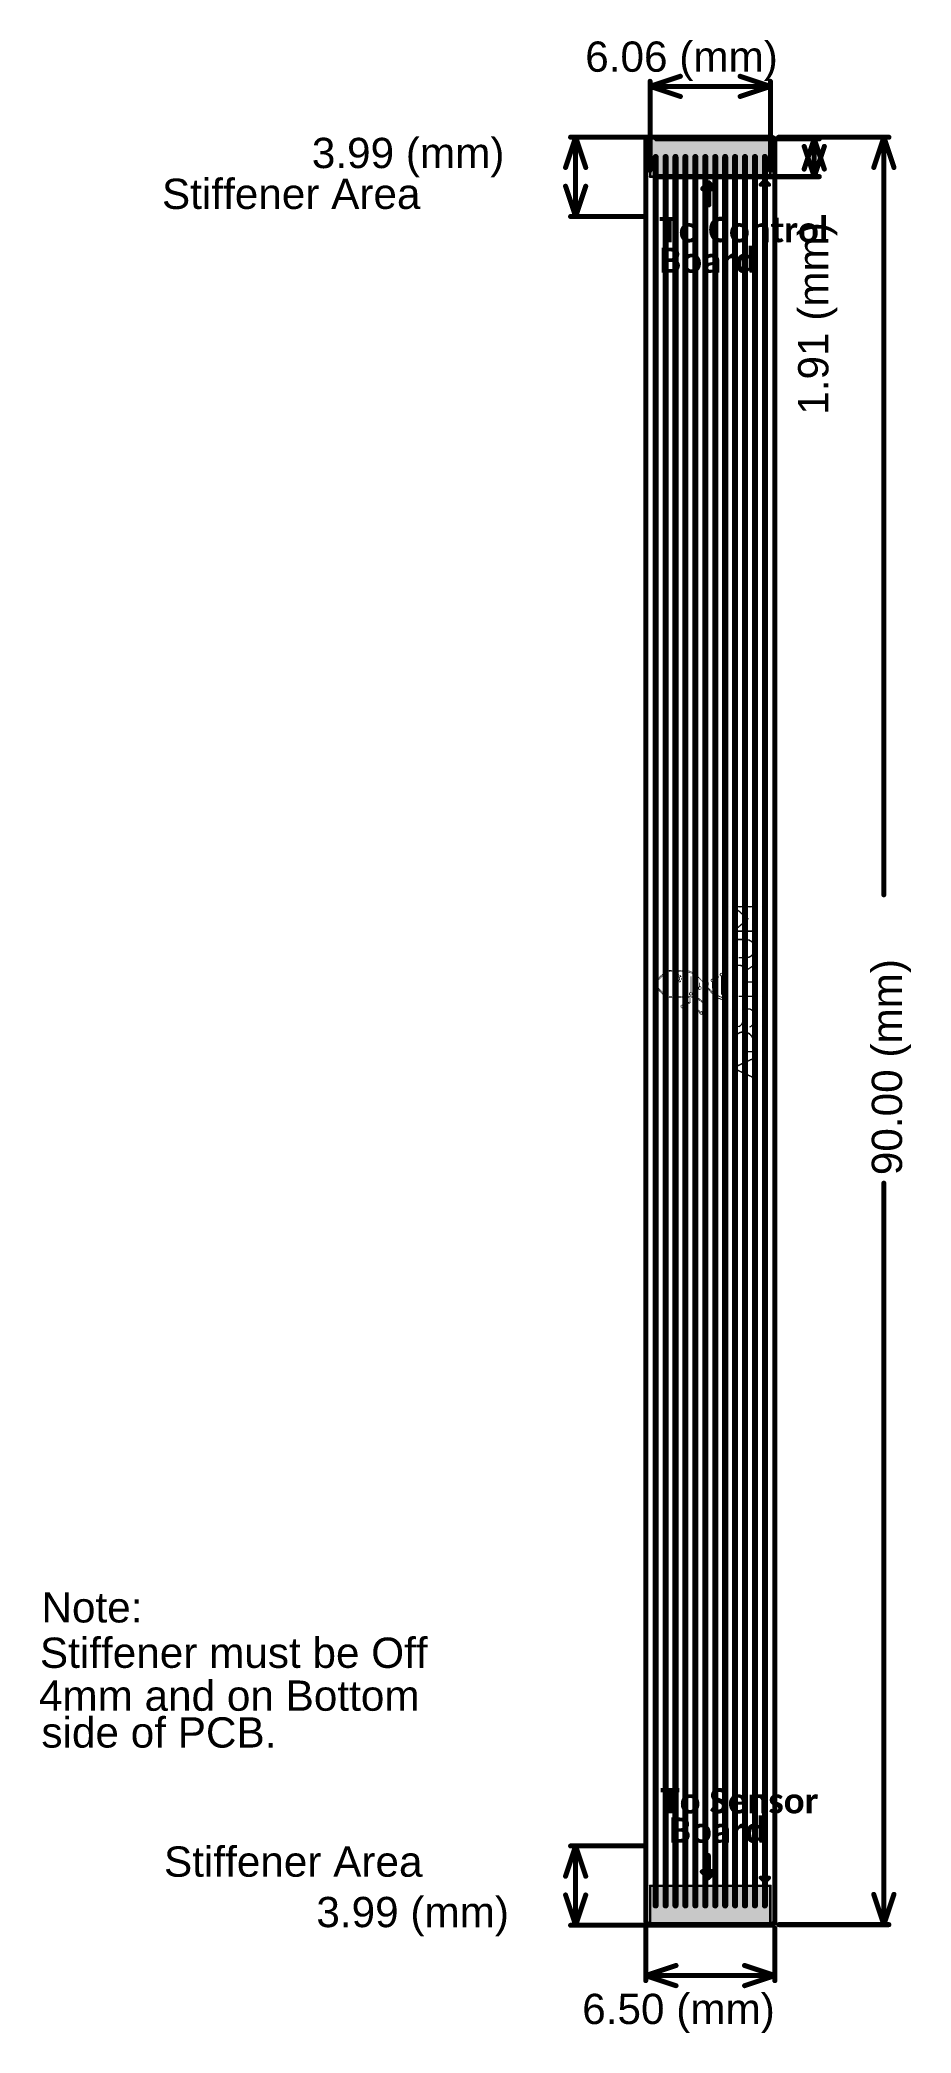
# Model space of a CAD drawing. Header units: millimetres. Extents: x -1.2 to 0.53, y -0.22 to 3.74.
import ezdxf

# ---------------------------------------------------------------- set-up
doc = ezdxf.new("R2010")
doc.units = ezdxf.units.MM
doc.header["$MEASUREMENT"] = 0
for name, color, linetype in [('Mechanical1', 6, 'Continuous'), ('Mechanical2', 216, 'Continuous'), ('TopLayer', 1, 'Continuous'), ('TopOverlay', 2, 'Continuous'), ('TopPaste', 8, 'Continuous'), ('TopSolder', 216, 'Continuous')]:
    doc.layers.add(name, color=color, linetype=linetype)
doc.styles.add('Arial', font='arial.ttf', dxfattribs={"height": 0.2})
doc.styles.add('Calibri', font='calibrib.ttf', dxfattribs={"height": 0.2})

msp = doc.modelspace()

# ---------------------------------------------------------------- texts
at = {"layer": 'Mechanical1', "style": 'Arial'}
for s, p in [('6.06 (mm)', (-0.12, 3.673)), ('Note:', (-1.198, 0.599)), ('Stiffener must be Off', (-1.201, 0.509)), ('4mm and on Bottom', (-1.203, 0.424)), ('side of PCB.', (-1.198, 0.351)), ('6.50 (mm)', (-0.126, -0.197))]:
    msp.add_text(s, height=0.06, dxfattribs=at).set_placement(p)
for s, rotation, p in [('3.99 (mm)', 360, (-0.662, 3.482)), ('Stiffener Area', 360, (-0.959, 3.401)), ('1.91 (mm)', 90, (0.362, 2.993)), ('90.00 (mm)', 90, (0.508, 1.4857)), ('Stiffener Area', 360, (-0.955, 0.095)), ('3.99 (mm)', 360, (-0.653, -0.005))]:
    msp.add_text(s, height=0.06, rotation=rotation, dxfattribs=at).set_placement(p)
at = {"layer": 'TopOverlay', "style": 'Calibri'}
for s, p in [('To Control', (0.027, 3.335)), ('Board', (0.027, 3.2744)), ('To Sensor', (0.029, 0.2206)), (' Board', (0.029, 0.1624))]:
    msp.add_text(s, height=0.05, rotation=360, dxfattribs=at).set_placement(p)

# ---------------------------------------------------------------- blocks, each defined once
blk = doc.blocks.new('12_P___R______P____1')
at = {"layer": 'TopLayer'}
for points in [[(-0.2224, 0.0335), (-0.2106, 0.0335), (-0.2106, -0.0335), (-0.2224, -0.0335)], [(-0.2028, 0.0335), (-0.1909, 0.0335), (-0.1909, -0.0335), (-0.2028, -0.0335)], [(-0.1831, 0.0335), (-0.1713, 0.0335), (-0.1713, -0.0335), (-0.1831, -0.0335)], [(-0.1634, 0.0335), (-0.1516, 0.0335), (-0.1516, -0.0335), (-0.1634, -0.0335)], [(-0.1437, 0.0335), (-0.1319, 0.0335), (-0.1319, -0.0335), (-0.1437, -0.0335)], [(-0.124, 0.0335), (-0.1122, 0.0335), (-0.1122, -0.0335), (-0.124, -0.0335)], [(-0.1043, 0.0335), (-0.0925, 0.0335), (-0.0925, -0.0335), (-0.1043, -0.0335)], [(-0.0846, 0.0335), (-0.0728, 0.0335), (-0.0728, -0.0335), (-0.0846, -0.0335)], [(-0.065, 0.0335), (-0.0531, 0.0335), (-0.0531, -0.0335), (-0.065, -0.0335)], [(-0.0453, 0.0335), (-0.0335, 0.0335), (-0.0335, -0.0335), (-0.0453, -0.0335)], [(-0.0256, 0.0335), (-0.0138, 0.0335), (-0.0138, -0.0335), (-0.0256, -0.0335)], [(-0.0059, 0.0335), (0.0059, 0.0335), (0.0059, -0.0335), (-0.0059, -0.0335)]]:
    blk.add_hatch(color=1, dxfattribs=at).paths.add_polyline_path(points)
at = {"layer": 'TopPaste'}
for points in [[(-0.2224, 0.0335), (-0.2106, 0.0335), (-0.2106, -0.0335), (-0.2224, -0.0335)], [(-0.2028, 0.0335), (-0.1909, 0.0335), (-0.1909, -0.0335), (-0.2028, -0.0335)], [(-0.1831, 0.0335), (-0.1713, 0.0335), (-0.1713, -0.0335), (-0.1831, -0.0335)], [(-0.1634, 0.0335), (-0.1516, 0.0335), (-0.1516, -0.0335), (-0.1634, -0.0335)], [(-0.1437, 0.0335), (-0.1319, 0.0335), (-0.1319, -0.0335), (-0.1437, -0.0335)], [(-0.124, 0.0335), (-0.1122, 0.0335), (-0.1122, -0.0335), (-0.124, -0.0335)], [(-0.1043, 0.0335), (-0.0925, 0.0335), (-0.0925, -0.0335), (-0.1043, -0.0335)], [(-0.0846, 0.0335), (-0.0728, 0.0335), (-0.0728, -0.0335), (-0.0846, -0.0335)], [(-0.065, 0.0335), (-0.0531, 0.0335), (-0.0531, -0.0335), (-0.065, -0.0335)], [(-0.0453, 0.0335), (-0.0335, 0.0335), (-0.0335, -0.0335), (-0.0453, -0.0335)], [(-0.0256, 0.0335), (-0.0138, 0.0335), (-0.0138, -0.0335), (-0.0256, -0.0335)], [(-0.0059, 0.0335), (0.0059, 0.0335), (0.0059, -0.0335), (-0.0059, -0.0335)]]:
    blk.add_hatch(color=8, dxfattribs=at).paths.add_polyline_path(points)
at = {"layer": 'TopSolder'}
for points in [[(-0.2264, 0.0375), (-0.2066, 0.0375), (-0.2066, -0.0375), (-0.2264, -0.0375)], [(-0.2068, 0.0375), (-0.1869, 0.0375), (-0.1869, -0.0375), (-0.2068, -0.0375)], [(-0.1871, 0.0375), (-0.1673, 0.0375), (-0.1673, -0.0375), (-0.1871, -0.0375)], [(-0.1674, 0.0375), (-0.1476, 0.0375), (-0.1476, -0.0375), (-0.1674, -0.0375)], [(-0.1477, 0.0375), (-0.1279, 0.0375), (-0.1279, -0.0375), (-0.1477, -0.0375)], [(-0.128, 0.0375), (-0.1082, 0.0375), (-0.1082, -0.0375), (-0.128, -0.0375)], [(-0.1083, 0.0375), (-0.0885, 0.0375), (-0.0885, -0.0375), (-0.1083, -0.0375)], [(-0.0886, 0.0375), (-0.0688, 0.0375), (-0.0688, -0.0375), (-0.0886, -0.0375)], [(-0.069, 0.0375), (-0.0491, 0.0375), (-0.0491, -0.0375), (-0.069, -0.0375)], [(-0.0493, 0.0375), (-0.0295, 0.0375), (-0.0295, -0.0375), (-0.0493, -0.0375)], [(-0.0296, 0.0375), (-0.0098, 0.0375), (-0.0098, -0.0375), (-0.0296, -0.0375)], [(-0.0099, 0.0375), (0.0099, 0.0375), (0.0099, -0.0375), (-0.0099, -0.0375)]]:
    blk.add_hatch(color=216, dxfattribs=at).paths.add_polyline_path(points)
at = {"layer": 'TopOverlay'}
for points, const_width in [([(-0.2275, -0.039), (-0.2275, 0.036)], 0.005), ([(0.011, -0.039), (0.011, 0.036)], 0.005), ([(-0.2275, -0.039), (0.011, -0.039)], 0.005), ([(-0.0085, -0.055), (0, -0.0465)], 0.00787), ([(-0.0085, -0.055), (0.0085, -0.055)], 0.00787), ([(0, -0.0465), (0.0085, -0.055)], 0.00787)]:
    blk.add_lwpolyline(points, dxfattribs=dict(at, const_width=const_width))
for points, const_width in [([(-0.2288, 0.036, 1), (-0.2263, 0.036, 1)], 0.0025), ([(0.0097, 0.036, 1), (0.0123, 0.036, 1)], 0.0025), ([(-0.2288, -0.039, 1), (-0.2263, -0.039, 1)], 0.0025), ([(-0.2288, -0.039, 1), (-0.2263, -0.039, 1)], 0.0025), ([(0.0097, -0.039, 1), (0.0123, -0.039, 1)], 0.0025), ([(0.0097, -0.039, 1), (0.0123, -0.039, 1)], 0.0025), ([(-0.0105, -0.055, 1), (-0.0065, -0.055, 1)], 0.00394), ([(-0.0105, -0.055, 1), (-0.0065, -0.055, 1)], 0.00394), ([(-0.002, -0.0465, 1), (0.002, -0.0465, 1)], 0.00394), ([(-0.002, -0.0465, 1), (0.002, -0.0465, 1)], 0.00394), ([(0.0065, -0.055, 1), (0.0105, -0.055, 1)], 0.00394), ([(0.0065, -0.055, 1), (0.0105, -0.055, 1)], 0.00394)]:
    blk.add_lwpolyline(points, format="xyb", close=True, dxfattribs=dict(at, const_width=const_width))
blk = doc.blocks.new('12_P___R______P____2')
at = {"layer": 'TopLayer'}
for points in [[(-0.2224, 0.0335), (-0.2106, 0.0335), (-0.2106, -0.0335), (-0.2224, -0.0335)], [(-0.2028, 0.0335), (-0.1909, 0.0335), (-0.1909, -0.0335), (-0.2028, -0.0335)], [(-0.1831, 0.0335), (-0.1713, 0.0335), (-0.1713, -0.0335), (-0.1831, -0.0335)], [(-0.1634, 0.0335), (-0.1516, 0.0335), (-0.1516, -0.0335), (-0.1634, -0.0335)], [(-0.1437, 0.0335), (-0.1319, 0.0335), (-0.1319, -0.0335), (-0.1437, -0.0335)], [(-0.124, 0.0335), (-0.1122, 0.0335), (-0.1122, -0.0335), (-0.124, -0.0335)], [(-0.1043, 0.0335), (-0.0925, 0.0335), (-0.0925, -0.0335), (-0.1043, -0.0335)], [(-0.0846, 0.0335), (-0.0728, 0.0335), (-0.0728, -0.0335), (-0.0846, -0.0335)], [(-0.065, 0.0335), (-0.0531, 0.0335), (-0.0531, -0.0335), (-0.065, -0.0335)], [(-0.0453, 0.0335), (-0.0335, 0.0335), (-0.0335, -0.0335), (-0.0453, -0.0335)], [(-0.0256, 0.0335), (-0.0138, 0.0335), (-0.0138, -0.0335), (-0.0256, -0.0335)], [(-0.0059, 0.0335), (0.0059, 0.0335), (0.0059, -0.0335), (-0.0059, -0.0335)]]:
    blk.add_hatch(color=1, dxfattribs=at).paths.add_polyline_path(points)
at = {"layer": 'TopPaste'}
for points in [[(-0.2224, 0.0335), (-0.2106, 0.0335), (-0.2106, -0.0335), (-0.2224, -0.0335)], [(-0.2028, 0.0335), (-0.1909, 0.0335), (-0.1909, -0.0335), (-0.2028, -0.0335)], [(-0.1831, 0.0335), (-0.1713, 0.0335), (-0.1713, -0.0335), (-0.1831, -0.0335)], [(-0.1634, 0.0335), (-0.1516, 0.0335), (-0.1516, -0.0335), (-0.1634, -0.0335)], [(-0.1437, 0.0335), (-0.1319, 0.0335), (-0.1319, -0.0335), (-0.1437, -0.0335)], [(-0.124, 0.0335), (-0.1122, 0.0335), (-0.1122, -0.0335), (-0.124, -0.0335)], [(-0.1043, 0.0335), (-0.0925, 0.0335), (-0.0925, -0.0335), (-0.1043, -0.0335)], [(-0.0846, 0.0335), (-0.0728, 0.0335), (-0.0728, -0.0335), (-0.0846, -0.0335)], [(-0.065, 0.0335), (-0.0531, 0.0335), (-0.0531, -0.0335), (-0.065, -0.0335)], [(-0.0453, 0.0335), (-0.0335, 0.0335), (-0.0335, -0.0335), (-0.0453, -0.0335)], [(-0.0256, 0.0335), (-0.0138, 0.0335), (-0.0138, -0.0335), (-0.0256, -0.0335)], [(-0.0059, 0.0335), (0.0059, 0.0335), (0.0059, -0.0335), (-0.0059, -0.0335)]]:
    blk.add_hatch(color=8, dxfattribs=at).paths.add_polyline_path(points)
at = {"layer": 'TopSolder'}
for points in [[(-0.2264, 0.0375), (-0.2066, 0.0375), (-0.2066, -0.0375), (-0.2264, -0.0375)], [(-0.2068, 0.0375), (-0.1869, 0.0375), (-0.1869, -0.0375), (-0.2068, -0.0375)], [(-0.1871, 0.0375), (-0.1673, 0.0375), (-0.1673, -0.0375), (-0.1871, -0.0375)], [(-0.1674, 0.0375), (-0.1476, 0.0375), (-0.1476, -0.0375), (-0.1674, -0.0375)], [(-0.1477, 0.0375), (-0.1279, 0.0375), (-0.1279, -0.0375), (-0.1477, -0.0375)], [(-0.128, 0.0375), (-0.1082, 0.0375), (-0.1082, -0.0375), (-0.128, -0.0375)], [(-0.1083, 0.0375), (-0.0885, 0.0375), (-0.0885, -0.0375), (-0.1083, -0.0375)], [(-0.0886, 0.0375), (-0.0688, 0.0375), (-0.0688, -0.0375), (-0.0886, -0.0375)], [(-0.069, 0.0375), (-0.0491, 0.0375), (-0.0491, -0.0375), (-0.069, -0.0375)], [(-0.0493, 0.0375), (-0.0295, 0.0375), (-0.0295, -0.0375), (-0.0493, -0.0375)], [(-0.0296, 0.0375), (-0.0098, 0.0375), (-0.0098, -0.0375), (-0.0296, -0.0375)], [(-0.0099, 0.0375), (0.0099, 0.0375), (0.0099, -0.0375), (-0.0099, -0.0375)]]:
    blk.add_hatch(color=216, dxfattribs=at).paths.add_polyline_path(points)
at = {"layer": 'TopOverlay'}
for points, const_width in [([(-0.2275, 0.039), (0.011, 0.039)], 0.005), ([(-0.2275, -0.039), (-0.2275, 0.039)], 0.005), ([(-0.0085, 0.055), (0, 0.0465)], 0.00787), ([(-0.0085, 0.055), (0.0085, 0.055)], 0.00787), ([(0, 0.0465), (0.0085, 0.055)], 0.00787), ([(0.011, -0.039), (0.011, 0.039)], 0.005)]:
    blk.add_lwpolyline(points, dxfattribs=dict(at, const_width=const_width))
for points, const_width in [([(-0.2288, 0.039, 1), (-0.2263, 0.039, 1)], 0.0025), ([(-0.2288, 0.039, 1), (-0.2263, 0.039, 1)], 0.0025), ([(-0.0105, 0.055, 1), (-0.0065, 0.055, 1)], 0.00394), ([(-0.0105, 0.055, 1), (-0.0065, 0.055, 1)], 0.00394), ([(-0.002, 0.0465, 1), (0.002, 0.0465, 1)], 0.00394), ([(-0.002, 0.0465, 1), (0.002, 0.0465, 1)], 0.00394), ([(0.0065, 0.055, 1), (0.0105, 0.055, 1)], 0.00394), ([(0.0065, 0.055, 1), (0.0105, 0.055, 1)], 0.00394), ([(0.0097, 0.039, 1), (0.0123, 0.039, 1)], 0.0025), ([(0.0097, 0.039, 1), (0.0123, 0.039, 1)], 0.0025), ([(-0.2288, -0.039, 1), (-0.2263, -0.039, 1)], 0.0025), ([(0.0097, -0.039, 1), (0.0123, -0.039, 1)], 0.0025)]:
    blk.add_lwpolyline(points, format="xyb", close=True, dxfattribs=dict(at, const_width=const_width))

# ---------------------------------------------------------------- linework, layer by layer
at = {"layer": 'Mechanical1', "const_width": 0.01}
for points in [[(0.0086, 3.644), (0.0686, 3.664)], [(0.0086, 3.4775), (0.0086, 3.654)], [(0.0086, 3.644), (0.0686, 3.624)], [(0.0086, 3.644), (0.1278, 3.644)], [(0.1278, 3.644), (0.2471, 3.644)], [(0.1871, 3.664), (0.2471, 3.644)], [(0.1871, 3.624), (0.2471, 3.644)], [(0.2471, 3.4775), (0.2471, 3.654)], [(-0.159, 3.4832), (-0.139, 3.5432)], [(-0.149, 3.5432), (0.2334, 3.5432)], [(-0.139, 3.5432), (-0.119, 3.4832)], [(-0.139, 3.4646), (-0.139, 3.5432)], [(0.0211, 3.54), (0.344, 3.54)], [(0.2634, 3.5432), (0.482, 3.5432)], [(0.314, 3.48), (0.334, 3.54)], [(0.314, 3.525), (0.334, 3.465)], [(0.334, 3.54), (0.354, 3.48)], [(0.334, 3.465), (0.334, 3.54)], [(0.334, 3.465), (0.334, 3.54)], [(0.334, 3.465), (0.354, 3.525)], [(0.452, 3.4832), (0.472, 3.5432)], [(0.472, 3.5432), (0.492, 3.4832)], [(0.472, 2.0415), (0.472, 3.5432)], [(-0.159, 3.446), (-0.139, 3.386)], [(-0.139, 3.386), (-0.139, 3.4646)], [(-0.139, 3.386), (-0.119, 3.446)], [(0.0211, 3.465), (0.344, 3.465)], [(-0.149, 3.386), (0, 3.386)], [(0.472, 0), (0.472, 1.4697)], [(-0.159, 0.096), (-0.139, 0.156)], [(-0.149, 0.156), (0, 0.156)], [(-0.139, 0.0774), (-0.139, 0.156)], [(-0.139, 0.156), (-0.119, 0.096)], [(-0.139, -0.0012), (-0.139, 0.0774)], [(-0.159, 0.0588), (-0.139, -0.0012)], [(-0.139, -0.0012), (-0.119, 0.0588)], [(0.452, 0.06), (0.472, 0)], [(0.472, 0), (0.492, 0.06)], [(-0.149, -0.0012), (0.2484, -0.0012)], [(0.2633, 0), (0.482, 0)], [(0, -0.111), (0, -0.0068)], [(0.2559, -0.111), (0.2559, -0.0068)], [(0, -0.101), (0.06, -0.081)], [(0.1959, -0.081), (0.2559, -0.101)], [(0, -0.101), (0.06, -0.121)], [(0, -0.101), (0.128, -0.101)], [(0.128, -0.101), (0.2559, -0.101)], [(0.1959, -0.121), (0.2559, -0.101)]]:
    msp.add_lwpolyline(points, dxfattribs=at)
at = {"layer": 'Mechanical1', "const_width": 0.005}
for points in [[(0.0061, 3.654, 1), (0.0111, 3.654, 1)], [(0.0061, 3.644, 1), (0.0111, 3.644, 1)], [(0.0061, 3.644, 1), (0.0111, 3.644, 1)], [(0.0061, 3.644, 1), (0.0111, 3.644, 1)], [(0.0661, 3.664, 1), (0.0711, 3.664, 1)], [(0.1253, 3.644, 1), (0.1303, 3.644, 1)], [(0.1253, 3.644, 1), (0.1303, 3.644, 1)], [(0.1846, 3.664, 1), (0.1896, 3.664, 1)], [(0.2446, 3.654, 1), (0.2496, 3.654, 1)], [(0.2446, 3.644, 1), (0.2496, 3.644, 1)], [(0.2446, 3.644, 1), (0.2496, 3.644, 1)], [(0.2446, 3.644, 1), (0.2496, 3.644, 1)], [(0.0661, 3.624, 1), (0.0711, 3.624, 1)], [(0.1846, 3.624, 1), (0.1896, 3.624, 1)], [(-0.1515, 3.5432, 1), (-0.1465, 3.5432, 1)], [(-0.1415, 3.5432, 1), (-0.1365, 3.5432, 1)], [(-0.1415, 3.5432, 1), (-0.1365, 3.5432, 1)], [(-0.1415, 3.5432, 1), (-0.1365, 3.5432, 1)], [(0.0186, 3.54, 1), (0.0236, 3.54, 1)], [(0.2309, 3.5432, 1), (0.2359, 3.5432, 1)], [(0.2609, 3.5432, 1), (0.2659, 3.5432, 1)], [(0.3115, 3.525, 1), (0.3165, 3.525, 1)], [(0.3315, 3.54, 1), (0.3365, 3.54, 1)], [(0.3315, 3.54, 1), (0.3365, 3.54, 1)], [(0.3315, 3.54, 1), (0.3365, 3.54, 1)], [(0.3315, 3.54, 1), (0.3365, 3.54, 1)], [(0.3415, 3.54, 1), (0.3465, 3.54, 1)], [(0.3515, 3.525, 1), (0.3565, 3.525, 1)], [(0.4695, 3.5432, 1), (0.4745, 3.5432, 1)], [(0.4695, 3.5432, 1), (0.4745, 3.5432, 1)], [(0.4695, 3.5432, 1), (0.4745, 3.5432, 1)], [(0.4795, 3.5432, 1), (0.4845, 3.5432, 1)], [(-0.1615, 3.4832, 1), (-0.1565, 3.4832, 1)], [(-0.1215, 3.4832, 1), (-0.1165, 3.4832, 1)], [(0.0061, 3.4775, 1), (0.0111, 3.4775, 1)], [(0.2446, 3.4775, 1), (0.2496, 3.4775, 1)], [(0.3115, 3.48, 1), (0.3165, 3.48, 1)], [(0.3515, 3.48, 1), (0.3565, 3.48, 1)], [(0.4495, 3.4832, 1), (0.4545, 3.4832, 1)], [(0.4895, 3.4832, 1), (0.4945, 3.4832, 1)], [(-0.1615, 3.446, 1), (-0.1565, 3.446, 1)], [(-0.1415, 3.4646, 1), (-0.1365, 3.4646, 1)], [(-0.1415, 3.4646, 1), (-0.1365, 3.4646, 1)], [(-0.1215, 3.446, 1), (-0.1165, 3.446, 1)], [(0.0186, 3.465, 1), (0.0236, 3.465, 1)], [(0.3315, 3.465, 1), (0.3365, 3.465, 1)], [(0.3315, 3.465, 1), (0.3365, 3.465, 1)], [(0.3315, 3.465, 1), (0.3365, 3.465, 1)], [(0.3315, 3.465, 1), (0.3365, 3.465, 1)], [(0.3415, 3.465, 1), (0.3465, 3.465, 1)], [(-0.1515, 3.386, 1), (-0.1465, 3.386, 1)], [(-0.1415, 3.386, 1), (-0.1365, 3.386, 1)], [(-0.1415, 3.386, 1), (-0.1365, 3.386, 1)], [(-0.1415, 3.386, 1), (-0.1365, 3.386, 1)], [(-0.0025, 3.386, 1), (0.0025, 3.386, 1)], [(0.4695, 2.0415, 1), (0.4745, 2.0415, 1)], [(0.4695, 1.4697, 1), (0.4745, 1.4697, 1)], [(-0.1515, 0.156, 1), (-0.1465, 0.156, 1)], [(-0.1415, 0.156, 1), (-0.1365, 0.156, 1)], [(-0.1415, 0.156, 1), (-0.1365, 0.156, 1)], [(-0.1415, 0.156, 1), (-0.1365, 0.156, 1)], [(-0.0025, 0.156, 1), (0.0025, 0.156, 1)], [(-0.1615, 0.096, 1), (-0.1565, 0.096, 1)], [(-0.1415, 0.0774, 1), (-0.1365, 0.0774, 1)], [(-0.1415, 0.0774, 1), (-0.1365, 0.0774, 1)], [(-0.1215, 0.096, 1), (-0.1165, 0.096, 1)], [(-0.1615, 0.0588, 1), (-0.1565, 0.0588, 1)], [(-0.1215, 0.0588, 1), (-0.1165, 0.0588, 1)], [(0.4495, 0.06, 1), (0.4545, 0.06, 1)], [(0.4895, 0.06, 1), (0.4945, 0.06, 1)], [(-0.1515, -0.0012, 1), (-0.1465, -0.0012, 1)], [(-0.1415, -0.0012, 1), (-0.1365, -0.0012, 1)], [(-0.1415, -0.0012, 1), (-0.1365, -0.0012, 1)], [(-0.1415, -0.0012, 1), (-0.1365, -0.0012, 1)], [(0.2459, -0.0012, 1), (0.2509, -0.0012, 1)], [(0.2609, 0, 1), (0.2658, 0, 1)], [(0.4695, 0, 1), (0.4745, 0, 1)], [(0.4695, 0, 1), (0.4745, 0, 1)], [(0.4695, 0, 1), (0.4745, 0, 1)], [(0.4795, 0, 1), (0.4845, 0, 1)], [(-0.0025, -0.0068, 1), (0.0025, -0.0068, 1)], [(0.2534, -0.0068, 1), (0.2584, -0.0068, 1)], [(0.0575, -0.081, 1), (0.0625, -0.081, 1)], [(0.1934, -0.081, 1), (0.1984, -0.081, 1)], [(-0.0025, -0.101, 1), (0.0025, -0.101, 1)], [(-0.0025, -0.101, 1), (0.0025, -0.101, 1)], [(-0.0025, -0.101, 1), (0.0025, -0.101, 1)], [(-0.0025, -0.111, 1), (0.0025, -0.111, 1)], [(0.0575, -0.121, 1), (0.0625, -0.121, 1)], [(0.1255, -0.101, 1), (0.1305, -0.101, 1)], [(0.1255, -0.101, 1), (0.1305, -0.101, 1)], [(0.1934, -0.121, 1), (0.1984, -0.121, 1)], [(0.2534, -0.101, 1), (0.2584, -0.101, 1)], [(0.2534, -0.101, 1), (0.2584, -0.101, 1)], [(0.2534, -0.101, 1), (0.2584, -0.101, 1)], [(0.2534, -0.111, 1), (0.2584, -0.111, 1)]]:
    msp.add_lwpolyline(points, format="xyb", close=True, dxfattribs=at)
at = {"layer": 'Mechanical2', "const_width": 0.01}
for points in [[(0, 3.535, -0.414214), (0.0076, 3.5432)], [(0.2484, 3.5432, -0.414214), (0.2559, 3.535)], [(0.0076, 0, -0.414214), (0, 0.0082)], [(0.2559, 0.0082, -0.414214), (0.2484, 0)]]:
    msp.add_lwpolyline(points, format="xyb", dxfattribs=at)
for points in [[(0, 3.535), (0, 0.0082)], [(0.0076, 3.5432), (0.2484, 3.5432)], [(0.2559, 3.535), (0.2559, 0.0082)], [(0.0076, 0), (0.2483, 0)]]:
    msp.add_lwpolyline(points, dxfattribs=at)
at = {"layer": 'Mechanical2', "const_width": 0.005}
for points in [[(-0.0025, 3.535, 1), (0.0025, 3.535, 1)], [(-0.0025, 3.535, 1), (0.0025, 3.535, 1)], [(0.0051, 3.5432, 1), (0.0101, 3.5432, 1)], [(0.0051, 3.5432, 1), (0.0101, 3.5432, 1)], [(0.2459, 3.5432, 1), (0.2509, 3.5432, 1)], [(0.2459, 3.5432, 1), (0.2509, 3.5432, 1)], [(0.2534, 3.535, 1), (0.2584, 3.535, 1)], [(0.2534, 3.535, 1), (0.2584, 3.535, 1)], [(-0.0025, 0.0082, 1), (0.0025, 0.0082, 1)], [(-0.0025, 0.0082, 1), (0.0025, 0.0082, 1)], [(0.0051, 0, 1), (0.0101, 0, 1)], [(0.0051, 0, 1), (0.0101, 0, 1)], [(0.2459, 0, 1), (0.2509, 0, 1)], [(0.2459, 0, 1), (0.2509, 0, 1)], [(0.2534, 0.0082, 1), (0.2584, 0.0082, 1)], [(0.2534, 0.0082, 1), (0.2584, 0.0082, 1)]]:
    msp.add_lwpolyline(points, format="xyb", close=True, dxfattribs=at)
at = {"layer": 'TopLayer', "const_width": 0.012}
for points in [[(0.0196, 0.038), (0.0196, 3.504)], [(0.0393, 0.038), (0.0393, 3.504)], [(0.0589, 0.038), (0.0589, 3.504)], [(0.0786, 0.038), (0.0786, 3.504)], [(0.0983, 0.038), (0.0983, 3.504)], [(0.118, 0.038), (0.118, 3.504)], [(0.1377, 0.038), (0.1377, 3.504)], [(0.1574, 0.038), (0.1574, 3.504)], [(0.1771, 0.038), (0.1771, 3.504)], [(0.1967, 0.038), (0.1967, 3.504)], [(0.2164, 0.038), (0.2164, 3.504)], [(0.2361, 0.038), (0.2361, 3.504)]]:
    msp.add_lwpolyline(points, dxfattribs=at)
at = {"layer": 'TopLayer', "const_width": 0.006}
for points in [[(0.0166, 3.504, 1), (0.0226, 3.504, 1)], [(0.0363, 3.504, 1), (0.0423, 3.504, 1)], [(0.0559, 3.504, 1), (0.0619, 3.504, 1)], [(0.0756, 3.504, 1), (0.0816, 3.504, 1)], [(0.0953, 3.504, 1), (0.1013, 3.504, 1)], [(0.115, 3.504, 1), (0.121, 3.504, 1)], [(0.1347, 3.504, 1), (0.1407, 3.504, 1)], [(0.1544, 3.504, 1), (0.1604, 3.504, 1)], [(0.1741, 3.504, 1), (0.1801, 3.504, 1)], [(0.1937, 3.504, 1), (0.1997, 3.504, 1)], [(0.2134, 3.504, 1), (0.2194, 3.504, 1)], [(0.2331, 3.504, 1), (0.2391, 3.504, 1)], [(0.0166, 0.038, 1), (0.0226, 0.038, 1)], [(0.0363, 0.038, 1), (0.0423, 0.038, 1)], [(0.0559, 0.038, 1), (0.0619, 0.038, 1)], [(0.0756, 0.038, 1), (0.0816, 0.038, 1)], [(0.0953, 0.038, 1), (0.1013, 0.038, 1)], [(0.115, 0.038, 1), (0.121, 0.038, 1)], [(0.1347, 0.038, 1), (0.1407, 0.038, 1)], [(0.1544, 0.038, 1), (0.1604, 0.038, 1)], [(0.1741, 0.038, 1), (0.1801, 0.038, 1)], [(0.1937, 0.038, 1), (0.1997, 0.038, 1)], [(0.2134, 0.038, 1), (0.2194, 0.038, 1)], [(0.2331, 0.038, 1), (0.2391, 0.038, 1)]]:
    msp.add_lwpolyline(points, format="xyb", close=True, dxfattribs=at)
at = {"layer": 'TopOverlay'}
for points, const_width in [([(0.113, 3.441), (0.125, 3.453)], 0.01), ([(0.113, 3.441), (0.137, 3.441)], 0.01), ([(0.125, 3.453), (0.137, 3.441)], 0.01), ([(0.125, 3.409), (0.125, 3.453)], 0.01), ([(0.1718, 2.0183), (0.1718, 2.0192)], 0.00044), ([(0.1723, 2.0183), (0.1723, 2.0192)], 0.00044), ([(0.1727, 2.0179), (0.1727, 2.0192)], 0.00044), ([(0.1732, 2.0174), (0.1732, 2.0192)], 0.00044), ([(0.1736, 2.017), (0.1736, 2.0192)], 0.00044), ([(0.174, 2.0165), (0.174, 2.0192)], 0.00044), ([(0.1745, 2.0161), (0.1745, 2.0192)], 0.00044), ([(0.1749, 2.0157), (0.1749, 2.0192)], 0.00044), ([(0.1754, 2.0152), (0.1754, 2.0192)], 0.00044), ([(0.1758, 2.0152), (0.1758, 2.0192)], 0.00044), ([(0.1762, 2.0148), (0.1762, 2.0192)], 0.00044), ([(0.1767, 2.0143), (0.1767, 2.0192)], 0.00044), ([(0.1771, 2.0139), (0.1771, 2.0192)], 0.00044), ([(0.1776, 2.0135), (0.1776, 2.0192)], 0.00044), ([(0.178, 2.0165), (0.178, 2.0192)], 0.00044), ([(0.178, 2.013), (0.178, 2.0161)], 0.00044), ([(0.1784, 2.0165), (0.1784, 2.0192)], 0.00044), ([(0.1784, 2.013), (0.1784, 2.0161)], 0.00044), ([(0.1789, 2.0165), (0.1789, 2.0192)], 0.00044), ([(0.1789, 2.0126), (0.1789, 2.0157)], 0.00044), ([(0.1793, 2.0165), (0.1793, 2.0192)], 0.00044), ([(0.1793, 2.0121), (0.1793, 2.0152)], 0.00044), ([(0.1798, 2.0165), (0.1798, 2.0192)], 0.00044), ([(0.1802, 2.0165), (0.1802, 2.0192)], 0.00044), ([(0.1806, 2.0165), (0.1806, 2.0192)], 0.00044), ([(0.1811, 2.0165), (0.1811, 2.0192)], 0.00044), ([(0.1815, 2.0165), (0.1815, 2.0192)], 0.00044), ([(0.182, 2.0165), (0.182, 2.0192)], 0.00044), ([(0.1824, 2.0165), (0.1824, 2.0192)], 0.00044), ([(0.1829, 2.0165), (0.1829, 2.0192)], 0.00044), ([(0.1833, 2.0165), (0.1833, 2.0192)], 0.00044), ([(0.1837, 2.0165), (0.1837, 2.0192)], 0.00044), ([(0.1842, 2.0165), (0.1842, 2.0192)], 0.00044), ([(0.1846, 2.0165), (0.1846, 2.0192)], 0.00044), ([(0.1851, 2.0165), (0.1851, 2.0192)], 0.00044), ([(0.1855, 2.0165), (0.1855, 2.0192)], 0.00044), ([(0.1859, 2.0165), (0.1859, 2.0192)], 0.00044), ([(0.1864, 2.0165), (0.1864, 2.0192)], 0.00044), ([(0.1868, 2.0165), (0.1868, 2.0192)], 0.00044), ([(0.1873, 2.0165), (0.1873, 2.0192)], 0.00044), ([(0.1877, 2.0165), (0.1877, 2.0192)], 0.00044), ([(0.1881, 2.0165), (0.1881, 2.0192)], 0.00044), ([(0.1886, 2.0165), (0.1886, 2.0192)], 0.00044), ([(0.189, 2.0165), (0.189, 2.0192)], 0.00044), ([(0.1895, 2.0165), (0.1895, 2.0192)], 0.00044), ([(0.1899, 2.0165), (0.1899, 2.0192)], 0.00044), ([(0.1903, 2.0165), (0.1903, 2.0192)], 0.00044), ([(0.1908, 2.0165), (0.1908, 2.0192)], 0.00044), ([(0.1912, 2.0165), (0.1912, 2.0192)], 0.00044), ([(0.1917, 2.0165), (0.1917, 2.0192)], 0.00044), ([(0.1921, 2.0165), (0.1921, 2.0192)], 0.00044), ([(0.1925, 2.0165), (0.1925, 2.0192)], 0.00044), ([(0.193, 2.0165), (0.193, 2.0192)], 0.00044), ([(0.1934, 2.0165), (0.1934, 2.0192)], 0.00044), ([(0.1939, 2.0165), (0.1939, 2.0192)], 0.00044), ([(0.1943, 2.0165), (0.1943, 2.0192)], 0.00044), ([(0.1947, 2.0165), (0.1947, 2.0192)], 0.00044), ([(0.1952, 2.0165), (0.1952, 2.0192)], 0.00044), ([(0.1956, 2.0165), (0.1956, 2.0192)], 0.00044), ([(0.1961, 2.0165), (0.1961, 2.0192)], 0.00044), ([(0.1965, 2.0165), (0.1965, 2.0192)], 0.00044), ([(0.1969, 2.0165), (0.1969, 2.0192)], 0.00044), ([(0.1974, 2.0165), (0.1974, 2.0192)], 0.00044), ([(0.1978, 2.0165), (0.1978, 2.0192)], 0.00044), ([(0.1983, 2.0165), (0.1983, 2.0192)], 0.00044), ([(0.1987, 2.0165), (0.1987, 2.0192)], 0.00044), ([(0.1991, 2.0165), (0.1991, 2.0192)], 0.00044), ([(0.1996, 2.0165), (0.1996, 2.0192)], 0.00044), ([(0.2, 2.0165), (0.2, 2.0192)], 0.00044), ([(0.2005, 2.0165), (0.2005, 2.0192)], 0.00044), ([(0.2009, 2.0165), (0.2009, 2.0192)], 0.00044), ([(0.2013, 2.0165), (0.2013, 2.0192)], 0.00044), ([(0.2018, 2.0165), (0.2018, 2.0192)], 0.00044), ([(0.2022, 2.0165), (0.2022, 2.0192)], 0.00044), ([(0.2027, 2.0165), (0.2027, 2.0192)], 0.00044), ([(0.2031, 2.0165), (0.2031, 2.0192)], 0.00044), ([(0.2035, 2.0165), (0.2035, 2.0192)], 0.00044), ([(0.204, 2.0165), (0.204, 2.0192)], 0.00044), ([(0.2044, 2.0165), (0.2044, 2.0192)], 0.00044), ([(0.2049, 2.0165), (0.2049, 2.0192)], 0.00044), ([(0.2053, 2.0165), (0.2053, 2.0192)], 0.00044), ([(0.2057, 2.0165), (0.2057, 2.0192)], 0.00044), ([(0.2062, 2.0165), (0.2062, 2.0192)], 0.00044), ([(0.2066, 2.0165), (0.2066, 2.0192)], 0.00044), ([(0.2071, 2.0165), (0.2071, 2.0192)], 0.00044), ([(0.2075, 2.0165), (0.2075, 2.0192)], 0.00044), ([(0.2079, 2.0165), (0.2079, 2.0192)], 0.00044), ([(0.2084, 2.0165), (0.2084, 2.0192)], 0.00044), ([(0.2088, 2.0165), (0.2088, 2.0192)], 0.00044), ([(0.2093, 2.0165), (0.2093, 2.0192)], 0.00044), ([(0.2097, 2.0165), (0.2097, 2.0192)], 0.00044), ([(0.2101, 2.0165), (0.2101, 2.0192)], 0.00044), ([(0.2106, 2.0165), (0.2106, 2.0192)], 0.00044), ([(0.211, 2.0165), (0.211, 2.0192)], 0.00044), ([(0.2115, 2.0165), (0.2115, 2.0192)], 0.00044), ([(0.2119, 2.0165), (0.2119, 2.0192)], 0.00044), ([(0.2123, 2.0165), (0.2123, 2.0192)], 0.00044), ([(0.2128, 2.0165), (0.2128, 2.0192)], 0.00044), ([(0.2132, 2.0165), (0.2132, 2.0192)], 0.00044), ([(0.2137, 2.0165), (0.2137, 2.0192)], 0.00044), ([(0.2141, 2.0165), (0.2141, 2.0192)], 0.00044), ([(0.2145, 2.0165), (0.2145, 2.0192)], 0.00044), ([(0.215, 2.0165), (0.215, 2.0192)], 0.00044), ([(0.2154, 2.0165), (0.2154, 2.0192)], 0.00044), ([(0.1798, 2.0117), (0.1798, 2.0148)], 0.00044), ([(0.1798, 1.9725), (0.1798, 1.9756)], 0.00044), ([(0.1802, 2.0113), (0.1802, 2.0143)], 0.00044), ([(0.1802, 1.973), (0.1802, 1.9761)], 0.00044), ([(0.1806, 2.0108), (0.1806, 2.0139)], 0.00044), ([(0.1806, 1.9734), (0.1806, 1.9765)], 0.00044), ([(0.1811, 2.0104), (0.1811, 2.0139)], 0.00044), ([(0.1811, 1.9739), (0.1811, 1.9769)], 0.00044), ([(0.1815, 2.0104), (0.1815, 2.0135)], 0.00044), ([(0.1815, 1.9739), (0.1815, 1.9774)], 0.00044), ([(0.182, 2.0099), (0.182, 2.013)], 0.00044), ([(0.182, 1.9743), (0.182, 1.9778)], 0.00044), ([(0.1824, 2.0095), (0.1824, 2.0126)], 0.00044), ([(0.1824, 1.9747), (0.1824, 1.9778)], 0.00044), ([(0.1829, 2.0091), (0.1829, 2.0121)], 0.00044), ([(0.1829, 1.9752), (0.1829, 1.9783)], 0.00044), ([(0.1833, 2.0086), (0.1833, 2.0117)], 0.00044), ([(0.1833, 1.9756), (0.1833, 1.9787)], 0.00044), ([(0.1837, 2.0082), (0.1837, 2.0113)], 0.00044), ([(0.1837, 1.9761), (0.1837, 1.9791)], 0.00044), ([(0.1842, 2.0077), (0.1842, 2.0108)], 0.00044), ([(0.1842, 1.9765), (0.1842, 1.9796)], 0.00044), ([(0.1846, 2.0077), (0.1846, 2.0108)], 0.00044), ([(0.1846, 1.9765), (0.1846, 1.98)], 0.00044), ([(0.1851, 2.0073), (0.1851, 2.0104)], 0.00044), ([(0.1851, 1.9769), (0.1851, 1.98)], 0.00044), ([(0.1855, 2.0069), (0.1855, 2.0099)], 0.00044), ([(0.1855, 1.9774), (0.1855, 1.9805)], 0.00044), ([(0.1859, 2.0064), (0.1859, 2.0095)], 0.00044), ([(0.1859, 1.9778), (0.1859, 1.9809)], 0.00044), ([(0.1864, 2.006), (0.1864, 2.0091)], 0.00044), ([(0.1864, 1.9783), (0.1864, 1.9813)], 0.00044), ([(0.1868, 2.0055), (0.1868, 2.0086)], 0.00044), ([(0.1868, 1.9787), (0.1868, 1.9818)], 0.00044), ([(0.1873, 2.0051), (0.1873, 2.0082)], 0.00044), ([(0.1873, 1.9791), (0.1873, 1.9822)], 0.00044), ([(0.1877, 2.0051), (0.1877, 2.0082)], 0.00044), ([(0.1877, 1.9791), (0.1877, 1.9827)], 0.00044), ([(0.1881, 2.0047), (0.1881, 2.0077)], 0.00044), ([(0.1881, 1.9796), (0.1881, 1.9831)], 0.00044), ([(0.1886, 2.0042), (0.1886, 2.0073)], 0.00044), ([(0.1886, 1.98), (0.1886, 1.9831)], 0.00044), ([(0.189, 2.0038), (0.189, 2.0069)], 0.00044), ([(0.189, 1.9805), (0.189, 1.9835)], 0.00044), ([(0.1895, 2.0033), (0.1895, 2.0064)], 0.00044), ([(0.1895, 1.9809), (0.1895, 1.984)], 0.00044), ([(0.1899, 2.0029), (0.1899, 2.006)], 0.00044), ([(0.1899, 1.9813), (0.1899, 1.9844)], 0.00044), ([(0.1903, 2.0025), (0.1903, 2.0055)], 0.00044), ([(0.1903, 1.9818), (0.1903, 1.9849)], 0.00044), ([(0.1908, 2.0025), (0.1908, 2.0055)], 0.00044), ([(0.1908, 1.9822), (0.1908, 1.9853)], 0.00044), ([(0.1912, 2.002), (0.1912, 2.0051)], 0.00044), ([(0.1912, 1.9822), (0.1912, 1.9857)], 0.00044), ([(0.1917, 2.0016), (0.1917, 2.0047)], 0.00044), ([(0.1917, 1.9827), (0.1917, 1.9857)], 0.00044), ([(0.1921, 2.0011), (0.1921, 2.0042)], 0.00044), ([(0.1921, 1.9831), (0.1921, 1.9862)], 0.00044), ([(0.1925, 2.0007), (0.1925, 2.0038)], 0.00044), ([(0.1925, 1.9835), (0.1925, 1.9866)], 0.00044), ([(0.193, 2.0003), (0.193, 2.0033)], 0.00044), ([(0.193, 1.984), (0.193, 1.9871)], 0.00044), ([(0.1934, 1.9998), (0.1934, 2.0029)], 0.00044), ([(0.1934, 1.9844), (0.1934, 1.9875)], 0.00044), ([(0.1939, 1.9994), (0.1939, 2.0029)], 0.00044), ([(0.1939, 1.9849), (0.1939, 1.9879)], 0.00044), ([(0.1943, 1.9994), (0.1943, 2.0025)], 0.00044), ([(0.1943, 1.9849), (0.1943, 1.9884)], 0.00044), ([(0.1947, 1.9989), (0.1947, 2.002)], 0.00044), ([(0.1947, 1.9853), (0.1947, 1.9884)], 0.00044), ([(0.1952, 1.9985), (0.1952, 2.0016)], 0.00044), ([(0.1952, 1.9857), (0.1952, 1.9888)], 0.00044), ([(0.1956, 1.9981), (0.1956, 2.0011)], 0.00044), ([(0.1956, 1.9862), (0.1956, 1.9893)], 0.00044), ([(0.1961, 1.9976), (0.1961, 2.0007)], 0.00044), ([(0.1961, 1.9866), (0.1961, 1.9897)], 0.00044), ([(0.1965, 1.9972), (0.1965, 2.0003)], 0.00044), ([(0.1965, 1.9871), (0.1965, 1.9901)], 0.00044), ([(0.1969, 1.9967), (0.1969, 2.0003)], 0.00044), ([(0.1969, 1.9875), (0.1969, 1.9906)], 0.00044), ([(0.1974, 1.9967), (0.1974, 1.9998)], 0.00044), ([(0.1974, 1.9875), (0.1974, 1.991)], 0.00044), ([(0.1978, 1.9963), (0.1978, 1.9994)], 0.00044), ([(0.1978, 1.9879), (0.1978, 1.991)], 0.00044), ([(0.1983, 1.9959), (0.1983, 1.9989)], 0.00044), ([(0.1983, 1.9884), (0.1983, 1.9915)], 0.00044), ([(0.1987, 1.9954), (0.1987, 1.9985)], 0.00044), ([(0.1987, 1.9888), (0.1987, 1.9919)], 0.00044), ([(0.1991, 1.995), (0.1991, 1.9981)], 0.00044), ([(0.1991, 1.9893), (0.1991, 1.9923)], 0.00044), ([(0.1996, 1.9945), (0.1996, 1.9976)], 0.00044), ([(0.1996, 1.9897), (0.1996, 1.9928)], 0.00044), ([(0.2, 1.9941), (0.2, 1.9976)], 0.00044), ([(0.2, 1.9901), (0.2, 1.9932)], 0.00044), ([(0.2005, 1.9941), (0.2005, 1.9972)], 0.00044), ([(0.2005, 1.9901), (0.2005, 1.9937)], 0.00044), ([(0.2009, 1.9906), (0.2009, 1.9967)], 0.00044), ([(0.2013, 1.991), (0.2013, 1.9963)], 0.00044), ([(0.2018, 1.9915), (0.2018, 1.9959)], 0.00044), ([(0.2022, 1.9919), (0.2022, 1.9954)], 0.00044), ([(0.2027, 1.9923), (0.2027, 1.995)], 0.00044), ([(0.2031, 1.9928), (0.2031, 1.995)], 0.00044), ([(0.2035, 1.9932), (0.2035, 1.9945)], 0.00044), ([(0.204, 1.9932), (0.204, 1.9941)], 0.00044), ([(0.1718, 1.9681), (0.1718, 1.969)], 0.00044), ([(0.1723, 1.9681), (0.1723, 1.9695)], 0.00044), ([(0.1723, 1.9514), (0.1723, 1.9541)], 0.00044), ([(0.1727, 1.9681), (0.1727, 1.9695)], 0.00044), ([(0.1727, 1.9514), (0.1727, 1.9541)], 0.00044), ([(0.1732, 1.9681), (0.1732, 1.9699)], 0.00044), ([(0.1732, 1.9514), (0.1732, 1.9541)], 0.00044), ([(0.1736, 1.9681), (0.1736, 1.9703)], 0.00044), ([(0.1736, 1.9514), (0.1736, 1.9541)], 0.00044), ([(0.174, 1.9681), (0.174, 1.9708)], 0.00044), ([(0.174, 1.9514), (0.174, 1.9541)], 0.00044), ([(0.1745, 1.9681), (0.1745, 1.9712)], 0.00044), ([(0.1745, 1.9514), (0.1745, 1.9541)], 0.00044), ([(0.1749, 1.9681), (0.1749, 1.9717)], 0.00044), ([(0.1749, 1.9514), (0.1749, 1.9541)], 0.00044), ([(0.1754, 1.9681), (0.1754, 1.9721)], 0.00044), ([(0.1754, 1.9514), (0.1754, 1.9541)], 0.00044), ([(0.1758, 1.9681), (0.1758, 1.9721)], 0.00044), ([(0.1758, 1.9514), (0.1758, 1.9541)], 0.00044), ([(0.1762, 1.9681), (0.1762, 1.9725)], 0.00044), ([(0.1762, 1.9514), (0.1762, 1.9541)], 0.00044), ([(0.1767, 1.9681), (0.1767, 1.973)], 0.00044), ([(0.1767, 1.9514), (0.1767, 1.9541)], 0.00044), ([(0.1771, 1.9681), (0.1771, 1.9734)], 0.00044), ([(0.1771, 1.9514), (0.1771, 1.9541)], 0.00044), ([(0.1776, 1.9681), (0.1776, 1.9739)], 0.00044), ([(0.1776, 1.9514), (0.1776, 1.9541)], 0.00044), ([(0.178, 1.9681), (0.178, 1.9743)], 0.00044), ([(0.178, 1.9514), (0.178, 1.9541)], 0.00044), ([(0.1784, 1.9712), (0.1784, 1.9747)], 0.00044), ([(0.1784, 1.9681), (0.1784, 1.9708)], 0.00044), ([(0.1784, 1.9514), (0.1784, 1.9541)], 0.00044), ([(0.1789, 1.9717), (0.1789, 1.9752)], 0.00044), ([(0.1789, 1.9681), (0.1789, 1.9708)], 0.00044), ([(0.1789, 1.9514), (0.1789, 1.9541)], 0.00044), ([(0.1793, 1.9721), (0.1793, 1.9752)], 0.00044), ([(0.1793, 1.9681), (0.1793, 1.9708)], 0.00044), ([(0.1793, 1.9514), (0.1793, 1.9541)], 0.00044), ([(0.1798, 1.9681), (0.1798, 1.9708)], 0.00044), ([(0.1798, 1.9514), (0.1798, 1.9541)], 0.00044), ([(0.1802, 1.9681), (0.1802, 1.9708)], 0.00044), ([(0.1802, 1.9514), (0.1802, 1.9541)], 0.00044), ([(0.1806, 1.9681), (0.1806, 1.9708)], 0.00044), ([(0.1806, 1.9514), (0.1806, 1.9541)], 0.00044), ([(0.1811, 1.9681), (0.1811, 1.9708)], 0.00044), ([(0.1811, 1.9514), (0.1811, 1.9541)], 0.00044), ([(0.1815, 1.9681), (0.1815, 1.9708)], 0.00044), ([(0.1815, 1.9514), (0.1815, 1.9541)], 0.00044), ([(0.182, 1.9681), (0.182, 1.9708)], 0.00044), ([(0.182, 1.9514), (0.182, 1.9541)], 0.00044), ([(0.1824, 1.9681), (0.1824, 1.9708)], 0.00044), ([(0.1824, 1.9514), (0.1824, 1.9541)], 0.00044), ([(0.1829, 1.9681), (0.1829, 1.9708)], 0.00044), ([(0.1829, 1.9514), (0.1829, 1.9541)], 0.00044), ([(0.1833, 1.9681), (0.1833, 1.9708)], 0.00044), ([(0.1833, 1.9514), (0.1833, 1.9541)], 0.00044), ([(0.1837, 1.9681), (0.1837, 1.9708)], 0.00044), ([(0.1837, 1.9514), (0.1837, 1.9541)], 0.00044), ([(0.1842, 1.9681), (0.1842, 1.9708)], 0.00044), ([(0.1842, 1.9514), (0.1842, 1.9541)], 0.00044), ([(0.1846, 1.9681), (0.1846, 1.9708)], 0.00044), ([(0.1846, 1.9514), (0.1846, 1.9541)], 0.00044), ([(0.1851, 1.9681), (0.1851, 1.9708)], 0.00044), ([(0.1851, 1.9514), (0.1851, 1.9541)], 0.00044), ([(0.1855, 1.9681), (0.1855, 1.9708)], 0.00044), ([(0.1855, 1.9514), (0.1855, 1.9541)], 0.00044), ([(0.1859, 1.9681), (0.1859, 1.9708)], 0.00044), ([(0.1859, 1.9514), (0.1859, 1.9541)], 0.00044), ([(0.1864, 1.9681), (0.1864, 1.9708)], 0.00044), ([(0.1864, 1.9514), (0.1864, 1.9541)], 0.00044), ([(0.1868, 1.9681), (0.1868, 1.9708)], 0.00044), ([(0.1868, 1.9514), (0.1868, 1.9541)], 0.00044), ([(0.1873, 1.9681), (0.1873, 1.9708)], 0.00044), ([(0.1873, 1.9514), (0.1873, 1.9541)], 0.00044), ([(0.1877, 1.9681), (0.1877, 1.9708)], 0.00044), ([(0.1877, 1.9514), (0.1877, 1.9541)], 0.00044), ([(0.1881, 1.9681), (0.1881, 1.9708)], 0.00044), ([(0.1881, 1.9514), (0.1881, 1.9541)], 0.00044), ([(0.1886, 1.9681), (0.1886, 1.9708)], 0.00044), ([(0.1886, 1.9514), (0.1886, 1.9541)], 0.00044), ([(0.189, 1.9681), (0.189, 1.9708)], 0.00044), ([(0.189, 1.9514), (0.189, 1.9541)], 0.00044), ([(0.1895, 1.9681), (0.1895, 1.9708)], 0.00044), ([(0.1895, 1.9514), (0.1895, 1.9541)], 0.00044), ([(0.1899, 1.9681), (0.1899, 1.9708)], 0.00044), ([(0.1899, 1.9514), (0.1899, 1.9541)], 0.00044), ([(0.1903, 1.9681), (0.1903, 1.9708)], 0.00044), ([(0.1903, 1.9514), (0.1903, 1.9541)], 0.00044), ([(0.1908, 1.9681), (0.1908, 1.9708)], 0.00044), ([(0.1908, 1.9514), (0.1908, 1.9541)], 0.00044), ([(0.1912, 1.9681), (0.1912, 1.9708)], 0.00044), ([(0.1912, 1.9514), (0.1912, 1.9541)], 0.00044), ([(0.1917, 1.9681), (0.1917, 1.9708)], 0.00044), ([(0.1917, 1.9514), (0.1917, 1.9541)], 0.00044), ([(0.1921, 1.9681), (0.1921, 1.9708)], 0.00044), ([(0.1921, 1.9514), (0.1921, 1.9541)], 0.00044), ([(0.1925, 1.9681), (0.1925, 1.9708)], 0.00044), ([(0.1925, 1.9514), (0.1925, 1.9541)], 0.00044), ([(0.193, 1.9681), (0.193, 1.9708)], 0.00044), ([(0.193, 1.9514), (0.193, 1.9541)], 0.00044), ([(0.1934, 1.9681), (0.1934, 1.9708)], 0.00044), ([(0.1934, 1.9527), (0.1934, 1.9541)], 0.00044), ([(0.1939, 1.9681), (0.1939, 1.9708)], 0.00044), ([(0.1943, 1.9681), (0.1943, 1.9708)], 0.00044), ([(0.1947, 1.9681), (0.1947, 1.9708)], 0.00044), ([(0.1952, 1.9681), (0.1952, 1.9708)], 0.00044), ([(0.1956, 1.9681), (0.1956, 1.9708)], 0.00044), ([(0.1961, 1.9681), (0.1961, 1.9708)], 0.00044), ([(0.1965, 1.9681), (0.1965, 1.9708)], 0.00044), ([(0.1969, 1.9681), (0.1969, 1.9708)], 0.00044), ([(0.1974, 1.9681), (0.1974, 1.9708)], 0.00044), ([(0.1978, 1.9681), (0.1978, 1.9708)], 0.00044), ([(0.1983, 1.9681), (0.1983, 1.9708)], 0.00044), ([(0.1987, 1.9681), (0.1987, 1.9708)], 0.00044), ([(0.1991, 1.9681), (0.1991, 1.9708)], 0.00044), ([(0.1996, 1.9681), (0.1996, 1.9708)], 0.00044), ([(0.2, 1.9681), (0.2, 1.9708)], 0.00044), ([(0.2005, 1.9681), (0.2005, 1.9708)], 0.00044), ([(0.2005, 1.9514), (0.2005, 1.9527)], 0.00044), ([(0.2009, 1.9681), (0.2009, 1.9708)], 0.00044), ([(0.2009, 1.9514), (0.2009, 1.9536)], 0.00044), ([(0.2013, 1.9681), (0.2013, 1.9708)], 0.00044), ([(0.2013, 1.9514), (0.2013, 1.9536)], 0.00044), ([(0.2018, 1.9681), (0.2018, 1.9708)], 0.00044), ([(0.2018, 1.951), (0.2018, 1.9536)], 0.00044), ([(0.2022, 1.9681), (0.2022, 1.9708)], 0.00044), ([(0.2022, 1.951), (0.2022, 1.9536)], 0.00044), ([(0.2027, 1.9681), (0.2027, 1.9708)], 0.00044), ([(0.2027, 1.951), (0.2027, 1.9536)], 0.00044), ([(0.2031, 1.9681), (0.2031, 1.9708)], 0.00044), ([(0.2031, 1.951), (0.2031, 1.9532)], 0.00044), ([(0.2035, 1.9681), (0.2035, 1.9708)], 0.00044), ([(0.2035, 1.9505), (0.2035, 1.9532)], 0.00044), ([(0.204, 1.9681), (0.204, 1.9708)], 0.00044), ([(0.204, 1.9505), (0.204, 1.9532)], 0.00044), ([(0.2044, 1.9681), (0.2044, 1.9708)], 0.00044), ([(0.2044, 1.9505), (0.2044, 1.9532)], 0.00044), ([(0.2049, 1.9681), (0.2049, 1.9708)], 0.00044), ([(0.2049, 1.9501), (0.2049, 1.9527)], 0.00044), ([(0.2053, 1.9681), (0.2053, 1.9708)], 0.00044), ([(0.2053, 1.9501), (0.2053, 1.9527)], 0.00044), ([(0.2057, 1.9681), (0.2057, 1.9708)], 0.00044), ([(0.2057, 1.9497), (0.2057, 1.9527)], 0.00044), ([(0.2062, 1.9681), (0.2062, 1.9708)], 0.00044), ([(0.2062, 1.9497), (0.2062, 1.9523)], 0.00044), ([(0.2066, 1.9681), (0.2066, 1.9708)], 0.00044), ([(0.2066, 1.9497), (0.2066, 1.9523)], 0.00044), ([(0.2071, 1.9681), (0.2071, 1.9708)], 0.00044), ([(0.2071, 1.9492), (0.2071, 1.9519)], 0.00044), ([(0.2075, 1.9681), (0.2075, 1.9708)], 0.00044), ([(0.2075, 1.9488), (0.2075, 1.9519)], 0.00044), ([(0.2079, 1.9681), (0.2079, 1.9708)], 0.00044), ([(0.2079, 1.9488), (0.2079, 1.9514)], 0.00044), ([(0.2084, 1.9681), (0.2084, 1.9708)], 0.00044), ([(0.2084, 1.9483), (0.2084, 1.951)], 0.00044), ([(0.2088, 1.9681), (0.2088, 1.9708)], 0.00044), ([(0.2088, 1.9479), (0.2088, 1.951)], 0.00044), ([(0.2093, 1.9681), (0.2093, 1.9708)], 0.00044), ([(0.2093, 1.9475), (0.2093, 1.9505)], 0.00044), ([(0.2097, 1.9681), (0.2097, 1.9708)], 0.00044), ([(0.2097, 1.947), (0.2097, 1.9501)], 0.00044), ([(0.2101, 1.9681), (0.2101, 1.9708)], 0.00044), ([(0.2101, 1.9466), (0.2101, 1.9497)], 0.00044), ([(0.2106, 1.9681), (0.2106, 1.9708)], 0.00044), ([(0.2106, 1.9461), (0.2106, 1.9497)], 0.00044), ([(0.211, 1.9681), (0.211, 1.9708)], 0.00044), ([(0.211, 1.9457), (0.211, 1.9492)], 0.00044), ([(0.2115, 1.9681), (0.2115, 1.9708)], 0.00044), ([(0.2115, 1.9448), (0.2115, 1.9488)], 0.00044), ([(0.2119, 1.9681), (0.2119, 1.9708)], 0.00044), ([(0.2119, 1.9439), (0.2119, 1.9479)], 0.00044), ([(0.2123, 1.9681), (0.2123, 1.9708)], 0.00044), ([(0.2123, 1.9431), (0.2123, 1.9475)], 0.00044), ([(0.2128, 1.9681), (0.2128, 1.9708)], 0.00044), ([(0.2128, 1.9422), (0.2128, 1.947)], 0.00044), ([(0.2132, 1.9681), (0.2132, 1.9708)], 0.00044), ([(0.2132, 1.9404), (0.2132, 1.9461)], 0.00044), ([(0.2137, 1.9681), (0.2137, 1.9708)], 0.00044), ([(0.2137, 1.9391), (0.2137, 1.9453)], 0.00044), ([(0.2141, 1.9681), (0.2141, 1.9708)], 0.00044), ([(0.2141, 1.925), (0.2141, 1.9444)], 0.00044), ([(0.2145, 1.9681), (0.2145, 1.9708)], 0.00044), ([(0.2145, 1.9263), (0.2145, 1.9435)], 0.00044), ([(0.215, 1.9681), (0.215, 1.9708)], 0.00044), ([(0.215, 1.9277), (0.215, 1.9422)], 0.00044), ([(0.2154, 1.9681), (0.2154, 1.9703)], 0.00044), ([(0.2154, 1.9294), (0.2154, 1.9404)], 0.00044), ([(0.2159, 1.9329), (0.2159, 1.9369)], 0.00044), ([(0.1723, 1.9158), (0.1723, 1.918)], 0.00044), ([(0.1727, 1.9158), (0.1727, 1.918)], 0.00044), ([(0.1732, 1.9158), (0.1732, 1.918)], 0.00044), ([(0.1736, 1.9158), (0.1736, 1.918)], 0.00044), ([(0.174, 1.9158), (0.174, 1.918)], 0.00044), ([(0.1745, 1.9158), (0.1745, 1.918)], 0.00044), ([(0.1749, 1.9158), (0.1749, 1.918)], 0.00044), ([(0.1749, 1.8916), (0.1749, 1.8968)], 0.00044), ([(0.1754, 1.9158), (0.1754, 1.918)], 0.00044), ([(0.1754, 1.8929), (0.1754, 1.8977)], 0.00044), ([(0.1758, 1.9158), (0.1758, 1.918)], 0.00044), ([(0.1758, 1.8938), (0.1758, 1.8982)], 0.00044), ([(0.1762, 1.9158), (0.1762, 1.918)], 0.00044), ([(0.1762, 1.8951), (0.1762, 1.8986)], 0.00044), ([(0.1767, 1.9158), (0.1767, 1.918)], 0.00044), ([(0.1767, 1.8955), (0.1767, 1.899)], 0.00044), ([(0.1771, 1.9158), (0.1771, 1.918)], 0.00044), ([(0.1771, 1.8964), (0.1771, 1.8995)], 0.00044), ([(0.1776, 1.9158), (0.1776, 1.918)], 0.00044), ([(0.1776, 1.8968), (0.1776, 1.8999)], 0.00044), ([(0.178, 1.9158), (0.178, 1.918)], 0.00044), ([(0.178, 1.8973), (0.178, 1.9004)], 0.00044), ([(0.1784, 1.9158), (0.1784, 1.918)], 0.00044), ([(0.1784, 1.8977), (0.1784, 1.9008)], 0.00044), ([(0.1789, 1.8982), (0.1789, 1.9012)], 0.00044), ([(0.1793, 1.8986), (0.1793, 1.9012)], 0.00044), ([(0.1798, 1.8986), (0.1798, 1.9017)], 0.00044), ([(0.1802, 1.899), (0.1802, 1.9017)], 0.00044), ([(0.1806, 1.8995), (0.1806, 1.9021)], 0.00044), ([(0.1811, 1.8995), (0.1811, 1.9021)], 0.00044), ([(0.1815, 1.8999), (0.1815, 1.9026)], 0.00044), ([(0.182, 1.8999), (0.182, 1.9026)], 0.00044), ([(0.1824, 1.8999), (0.1824, 1.9026)], 0.00044), ([(0.1829, 1.8999), (0.1829, 1.9026)], 0.00044), ([(0.1833, 1.9004), (0.1833, 1.903)], 0.00044), ([(0.1837, 1.9004), (0.1837, 1.903)], 0.00044), ([(0.1842, 1.9004), (0.1842, 1.903)], 0.00044), ([(0.1846, 1.9158), (0.1846, 1.918)], 0.00044), ([(0.1846, 1.9004), (0.1846, 1.903)], 0.00044), ([(0.1851, 1.9158), (0.1851, 1.918)], 0.00044), ([(0.1851, 1.9004), (0.1851, 1.903)], 0.00044), ([(0.1855, 1.9158), (0.1855, 1.918)], 0.00044), ([(0.1855, 1.9004), (0.1855, 1.903)], 0.00044), ([(0.1859, 1.9158), (0.1859, 1.918)], 0.00044), ([(0.1859, 1.9004), (0.1859, 1.903)], 0.00044), ([(0.1864, 1.9158), (0.1864, 1.918)], 0.00044), ([(0.1864, 1.9004), (0.1864, 1.903)], 0.00044), ([(0.1868, 1.9158), (0.1868, 1.918)], 0.00044), ([(0.1868, 1.9004), (0.1868, 1.903)], 0.00044), ([(0.1873, 1.9158), (0.1873, 1.918)], 0.00044), ([(0.1873, 1.9004), (0.1873, 1.903)], 0.00044), ([(0.1877, 1.9158), (0.1877, 1.918)], 0.00044), ([(0.1877, 1.8999), (0.1877, 1.903)], 0.00044), ([(0.1881, 1.9158), (0.1881, 1.918)], 0.00044), ([(0.1881, 1.8999), (0.1881, 1.9026)], 0.00044), ([(0.1886, 1.9158), (0.1886, 1.918)], 0.00044), ([(0.1886, 1.8999), (0.1886, 1.9026)], 0.00044), ([(0.189, 1.9158), (0.189, 1.918)], 0.00044), ([(0.189, 1.8999), (0.189, 1.9026)], 0.00044), ([(0.1895, 1.9158), (0.1895, 1.918)], 0.00044), ([(0.1895, 1.8995), (0.1895, 1.9021)], 0.00044), ([(0.1899, 1.9158), (0.1899, 1.918)], 0.00044), ([(0.1899, 1.8995), (0.1899, 1.9021)], 0.00044), ([(0.1903, 1.9158), (0.1903, 1.918)], 0.00044), ([(0.1903, 1.899), (0.1903, 1.9021)], 0.00044), ([(0.1908, 1.9158), (0.1908, 1.918)], 0.00044), ([(0.1908, 1.899), (0.1908, 1.9017)], 0.00044), ([(0.1912, 1.9158), (0.1912, 1.918)], 0.00044), ([(0.1912, 1.8986), (0.1912, 1.9017)], 0.00044), ([(0.1917, 1.9158), (0.1917, 1.918)], 0.00044), ([(0.1917, 1.8982), (0.1917, 1.9012)], 0.00044), ([(0.1921, 1.9158), (0.1921, 1.918)], 0.00044), ([(0.1921, 1.8977), (0.1921, 1.9008)], 0.00044), ([(0.1925, 1.9158), (0.1925, 1.918)], 0.00044), ([(0.1925, 1.8973), (0.1925, 1.9008)], 0.00044), ([(0.193, 1.9158), (0.193, 1.918)], 0.00044), ([(0.193, 1.8968), (0.193, 1.9004)], 0.00044), ([(0.1934, 1.9158), (0.1934, 1.918)], 0.00044), ([(0.1934, 1.8964), (0.1934, 1.8999)], 0.00044), ([(0.1939, 1.9158), (0.1939, 1.918)], 0.00044), ([(0.1939, 1.896), (0.1939, 1.8995)], 0.00044), ([(0.1943, 1.9158), (0.1943, 1.918)], 0.00044), ([(0.1943, 1.8951), (0.1943, 1.899)], 0.00044), ([(0.1947, 1.9158), (0.1947, 1.918)], 0.00044), ([(0.1947, 1.8942), (0.1947, 1.8986)], 0.00044), ([(0.1952, 1.9158), (0.1952, 1.918)], 0.00044), ([(0.1952, 1.8933), (0.1952, 1.8977)], 0.00044), ([(0.1956, 1.9158), (0.1956, 1.918)], 0.00044), ([(0.1956, 1.892), (0.1956, 1.8973)], 0.00044), ([(0.1961, 1.9158), (0.1961, 1.918)], 0.00044), ([(0.1961, 1.8907), (0.1961, 1.8964)], 0.00044), ([(0.1965, 1.9158), (0.1965, 1.918)], 0.00044), ([(0.1969, 1.9158), (0.1969, 1.918)], 0.00044), ([(0.1974, 1.9158), (0.1974, 1.918)], 0.00044), ([(0.1978, 1.9158), (0.1978, 1.918)], 0.00044), ([(0.1983, 1.9158), (0.1983, 1.918)], 0.00044), ([(0.1987, 1.9158), (0.1987, 1.918)], 0.00044), ([(0.1991, 1.9158), (0.1991, 1.918)], 0.00044), ([(0.1996, 1.9158), (0.1996, 1.9184)], 0.00044), ([(0.2, 1.9158), (0.2, 1.9184)], 0.00044), ([(0.2005, 1.9158), (0.2005, 1.9184)], 0.00044), ([(0.2009, 1.9158), (0.2009, 1.9184)], 0.00044), ([(0.2013, 1.9158), (0.2013, 1.9184)], 0.00044), ([(0.2018, 1.9162), (0.2018, 1.9184)], 0.00044), ([(0.2022, 1.9162), (0.2022, 1.9188)], 0.00044), ([(0.2027, 1.9162), (0.2027, 1.9188)], 0.00044), ([(0.2031, 1.9162), (0.2031, 1.9188)], 0.00044), ([(0.2035, 1.9162), (0.2035, 1.9188)], 0.00044), ([(0.204, 1.9166), (0.204, 1.9188)], 0.00044), ([(0.204, 1.8933), (0.204, 1.8964)], 0.00044), ([(0.2044, 1.9166), (0.2044, 1.9193)], 0.00044), ([(0.2044, 1.8938), (0.2044, 1.8964)], 0.00044), ([(0.2049, 1.9166), (0.2049, 1.9193)], 0.00044), ([(0.2049, 1.8942), (0.2049, 1.8968)], 0.00044), ([(0.2053, 1.9171), (0.2053, 1.9197)], 0.00044), ([(0.2053, 1.8942), (0.2053, 1.8973)], 0.00044), ([(0.2057, 1.9171), (0.2057, 1.9197)], 0.00044), ([(0.2057, 1.8946), (0.2057, 1.8973)], 0.00044), ([(0.2062, 1.9171), (0.2062, 1.9202)], 0.00044), ([(0.2062, 1.8951), (0.2062, 1.8977)], 0.00044), ([(0.2066, 1.9175), (0.2066, 1.9202)], 0.00044), ([(0.2066, 1.8951), (0.2066, 1.8982)], 0.00044), ([(0.2071, 1.9175), (0.2071, 1.9206)], 0.00044), ([(0.2071, 1.8955), (0.2071, 1.8982)], 0.00044), ([(0.2075, 1.918), (0.2075, 1.9206)], 0.00044), ([(0.2075, 1.896), (0.2075, 1.8986)], 0.00044), ([(0.2079, 1.9184), (0.2079, 1.9211)], 0.00044), ([(0.2079, 1.896), (0.2079, 1.899)], 0.00044), ([(0.2084, 1.9184), (0.2084, 1.9215)], 0.00044), ([(0.2084, 1.8964), (0.2084, 1.899)], 0.00044), ([(0.2088, 1.9188), (0.2088, 1.9219)], 0.00044), ([(0.2088, 1.8968), (0.2088, 1.8995)], 0.00044), ([(0.2093, 1.9193), (0.2093, 1.9224)], 0.00044), ([(0.2093, 1.8968), (0.2093, 1.8999)], 0.00044), ([(0.2097, 1.9193), (0.2097, 1.9228)], 0.00044), ([(0.2097, 1.8973), (0.2097, 1.8999)], 0.00044), ([(0.2101, 1.9197), (0.2101, 1.9233)], 0.00044), ([(0.2101, 1.8977), (0.2101, 1.9004)], 0.00044), ([(0.2106, 1.9202), (0.2106, 1.9237)], 0.00044), ([(0.2106, 1.8977), (0.2106, 1.9008)], 0.00044), ([(0.211, 1.9206), (0.211, 1.9241)], 0.00044), ([(0.211, 1.8982), (0.211, 1.9008)], 0.00044), ([(0.2115, 1.9211), (0.2115, 1.925)], 0.00044), ([(0.2115, 1.8986), (0.2115, 1.9012)], 0.00044), ([(0.2119, 1.9215), (0.2119, 1.9255)], 0.00044), ([(0.2119, 1.8986), (0.2119, 1.9017)], 0.00044), ([(0.2123, 1.9219), (0.2123, 1.9268)], 0.00044), ([(0.2123, 1.899), (0.2123, 1.9017)], 0.00044), ([(0.2128, 1.9228), (0.2128, 1.9277)], 0.00044), ([(0.2128, 1.8995), (0.2128, 1.9021)], 0.00044), ([(0.2132, 1.9237), (0.2132, 1.929)], 0.00044), ([(0.2132, 1.8995), (0.2132, 1.9026)], 0.00044), ([(0.2137, 1.9241), (0.2137, 1.9307)], 0.00044), ([(0.2137, 1.8999), (0.2137, 1.9026)], 0.00044), ([(0.2141, 1.9004), (0.2141, 1.903)], 0.00044), ([(0.2145, 1.9004), (0.2145, 1.9034)], 0.00044), ([(0.215, 1.9008), (0.215, 1.9034)], 0.00044), ([(0.2154, 1.9012), (0.2154, 1.9039)], 0.00044), ([(0.0231, 1.8542), (0.0231, 1.8748)], 0.00044), ([(0.0235, 1.8537), (0.0235, 1.8748)], 0.00044), ([(0.024, 1.874), (0.024, 1.8757)], 0.00044), ([(0.0244, 1.8744), (0.0244, 1.8757)], 0.00044), ([(0.0249, 1.8748), (0.0249, 1.8766)], 0.00044), ([(0.0249, 1.8555), (0.0249, 1.8731)], 0.00044), ([(0.0253, 1.8753), (0.0253, 1.8766)], 0.00044), ([(0.0253, 1.855), (0.0253, 1.8735)], 0.00044), ([(0.0257, 1.8757), (0.0257, 1.877)], 0.00044), ([(0.0257, 1.8726), (0.0257, 1.874)], 0.00044), ([(0.0262, 1.8762), (0.0262, 1.8775)], 0.00044), ([(0.0262, 1.8731), (0.0262, 1.8744)], 0.00044), ([(0.0266, 1.8766), (0.0266, 1.8779)], 0.00044), ([(0.0266, 1.8735), (0.0266, 1.8748)], 0.00044), ([(0.0271, 1.877), (0.0271, 1.8788)], 0.00044), ([(0.0271, 1.874), (0.0271, 1.8753)], 0.00044), ([(0.0275, 1.8775), (0.0275, 1.8792)], 0.00044), ([(0.0275, 1.8744), (0.0275, 1.8757)], 0.00044), ([(0.0279, 1.8779), (0.0279, 1.8797)], 0.00044), ([(0.0279, 1.8748), (0.0279, 1.8762)], 0.00044), ([(0.0284, 1.8784), (0.0284, 1.8801)], 0.00044), ([(0.0284, 1.8753), (0.0284, 1.8766)], 0.00044), ([(0.0288, 1.8788), (0.0288, 1.8806)], 0.00044), ([(0.0288, 1.8757), (0.0288, 1.877)], 0.00044), ([(0.0293, 1.8792), (0.0293, 1.881)], 0.00044), ([(0.0293, 1.8762), (0.0293, 1.8775)], 0.00044), ([(0.0297, 1.8797), (0.0297, 1.8814)], 0.00044), ([(0.0297, 1.8766), (0.0297, 1.8779)], 0.00044), ([(0.0301, 1.8801), (0.0301, 1.8814)], 0.00044), ([(0.0301, 1.877), (0.0301, 1.8784)], 0.00044), ([(0.0306, 1.8806), (0.0306, 1.8819)], 0.00044), ([(0.0306, 1.8775), (0.0306, 1.8788)], 0.00044), ([(0.031, 1.881), (0.031, 1.8823)], 0.00044), ([(0.031, 1.8779), (0.031, 1.8792)], 0.00044), ([(0.0315, 1.8814), (0.0315, 1.8832)], 0.00044), ([(0.0315, 1.8784), (0.0315, 1.8797)], 0.00044), ([(0.0319, 1.8819), (0.0319, 1.8832)], 0.00044), ([(0.0319, 1.8788), (0.0319, 1.8801)], 0.00044), ([(0.0323, 1.8823), (0.0323, 1.8841)], 0.00044), ([(0.0323, 1.8792), (0.0323, 1.8806)], 0.00044), ([(0.0328, 1.8828), (0.0328, 1.8841)], 0.00044), ([(0.0328, 1.8797), (0.0328, 1.881)], 0.00044), ([(0.0332, 1.8832), (0.0332, 1.8845)], 0.00044), ([(0.0332, 1.8801), (0.0332, 1.8814)], 0.00044), ([(0.0337, 1.8836), (0.0337, 1.885)], 0.00044), ([(0.0337, 1.8806), (0.0337, 1.8819)], 0.00044), ([(0.0341, 1.8841), (0.0341, 1.8858)], 0.00044), ([(0.0341, 1.881), (0.0341, 1.8823)], 0.00044), ([(0.0345, 1.8845), (0.0345, 1.8858)], 0.00044), ([(0.0345, 1.8814), (0.0345, 1.8828)], 0.00044), ([(0.035, 1.885), (0.035, 1.8863)], 0.00044), ([(0.035, 1.8819), (0.035, 1.8832)], 0.00044), ([(0.0354, 1.8854), (0.0354, 1.8867)], 0.00044), ([(0.0354, 1.8819), (0.0354, 1.8836)], 0.00044), ([(0.0359, 1.8858), (0.0359, 1.8872)], 0.00044), ([(0.0359, 1.8823), (0.0359, 1.8841)], 0.00044), ([(0.0363, 1.8863), (0.0363, 1.8876)], 0.00044), ([(0.0363, 1.8828), (0.0363, 1.8845)], 0.00044), ([(0.0367, 1.8867), (0.0367, 1.888)], 0.00044), ([(0.0367, 1.8832), (0.0367, 1.885)], 0.00044), ([(0.0372, 1.8872), (0.0372, 1.8885)], 0.00044), ([(0.0372, 1.8836), (0.0372, 1.8854)], 0.00044), ([(0.0376, 1.8876), (0.0376, 1.8889)], 0.00044), ([(0.0376, 1.8841), (0.0376, 1.8858)], 0.00044), ([(0.0381, 1.888), (0.0381, 1.8894)], 0.00044), ([(0.0381, 1.8845), (0.0381, 1.8863)], 0.00044), ([(0.0385, 1.8885), (0.0385, 1.8898)], 0.00044), ([(0.0385, 1.885), (0.0385, 1.8867)], 0.00044), ([(0.0389, 1.8889), (0.0389, 1.8902)], 0.00044), ([(0.0389, 1.8854), (0.0389, 1.8872)], 0.00044), ([(0.0394, 1.8894), (0.0394, 1.8907)], 0.00044), ([(0.0394, 1.8858), (0.0394, 1.8876)], 0.00044), ([(0.0398, 1.8898), (0.0398, 1.8911)], 0.00044), ([(0.0398, 1.8863), (0.0398, 1.888)], 0.00044), ([(0.0403, 1.8902), (0.0403, 1.8916)], 0.00044), ([(0.0403, 1.8867), (0.0403, 1.8885)], 0.00044), ([(0.0407, 1.8907), (0.0407, 1.892)], 0.00044), ([(0.0407, 1.8872), (0.0407, 1.8889)], 0.00044), ([(0.0411, 1.8907), (0.0411, 1.892)], 0.00044), ([(0.0411, 1.8876), (0.0411, 1.8894)], 0.00044), ([(0.0416, 1.8907), (0.0416, 1.892)], 0.00044), ([(0.0416, 1.888), (0.0416, 1.8898)], 0.00044), ([(0.042, 1.8907), (0.042, 1.892)], 0.00044), ([(0.042, 1.8885), (0.042, 1.8898)], 0.00044), ([(0.0425, 1.8907), (0.0425, 1.892)], 0.00044), ([(0.0425, 1.8889), (0.0425, 1.8898)], 0.00044), ([(0.0429, 1.8907), (0.0429, 1.892)], 0.00044), ([(0.0429, 1.8889), (0.0429, 1.8898)], 0.00044), ([(0.0433, 1.8907), (0.0433, 1.892)], 0.00044), ([(0.0433, 1.8889), (0.0433, 1.8898)], 0.00044), ([(0.0438, 1.8907), (0.0438, 1.892)], 0.00044), ([(0.0438, 1.8889), (0.0438, 1.8898)], 0.00044), ([(0.0442, 1.8907), (0.0442, 1.892)], 0.00044), ([(0.0442, 1.8889), (0.0442, 1.8898)], 0.00044), ([(0.0447, 1.8907), (0.0447, 1.892)], 0.00044), ([(0.0447, 1.8889), (0.0447, 1.8898)], 0.00044), ([(0.0451, 1.8907), (0.0451, 1.892)], 0.00044), ([(0.0451, 1.8889), (0.0451, 1.8898)], 0.00044), ([(0.0455, 1.8907), (0.0455, 1.892)], 0.00044), ([(0.0455, 1.8889), (0.0455, 1.8898)], 0.00044), ([(0.046, 1.8907), (0.046, 1.892)], 0.00044), ([(0.046, 1.8889), (0.046, 1.8898)], 0.00044), ([(0.0464, 1.8907), (0.0464, 1.892)], 0.00044), ([(0.0464, 1.8889), (0.0464, 1.8898)], 0.00044), ([(0.0469, 1.8907), (0.0469, 1.892)], 0.00044), ([(0.0469, 1.8889), (0.0469, 1.8898)], 0.00044), ([(0.0473, 1.8907), (0.0473, 1.892)], 0.00044), ([(0.0473, 1.8889), (0.0473, 1.8898)], 0.00044), ([(0.0477, 1.8907), (0.0477, 1.892)], 0.00044), ([(0.0477, 1.8889), (0.0477, 1.8898)], 0.00044), ([(0.0482, 1.8907), (0.0482, 1.892)], 0.00044), ([(0.0482, 1.8889), (0.0482, 1.8898)], 0.00044), ([(0.0486, 1.8907), (0.0486, 1.892)], 0.00044), ([(0.0486, 1.8889), (0.0486, 1.8898)], 0.00044), ([(0.0491, 1.8907), (0.0491, 1.892)], 0.00044), ([(0.0491, 1.8889), (0.0491, 1.8898)], 0.00044), ([(0.0495, 1.8907), (0.0495, 1.892)], 0.00044), ([(0.0495, 1.8889), (0.0495, 1.8898)], 0.00044), ([(0.0499, 1.8907), (0.0499, 1.892)], 0.00044), ([(0.0499, 1.8889), (0.0499, 1.8898)], 0.00044), ([(0.0504, 1.8907), (0.0504, 1.892)], 0.00044), ([(0.0504, 1.8889), (0.0504, 1.8898)], 0.00044), ([(0.0508, 1.8907), (0.0508, 1.892)], 0.00044), ([(0.0508, 1.8889), (0.0508, 1.8898)], 0.00044), ([(0.0513, 1.8907), (0.0513, 1.892)], 0.00044), ([(0.0513, 1.8889), (0.0513, 1.8898)], 0.00044), ([(0.0517, 1.8911), (0.0517, 1.892)], 0.00044), ([(0.0517, 1.8889), (0.0517, 1.8898)], 0.00044), ([(0.0521, 1.8911), (0.0521, 1.892)], 0.00044), ([(0.0521, 1.8889), (0.0521, 1.8898)], 0.00044), ([(0.0526, 1.8911), (0.0526, 1.892)], 0.00044), ([(0.0526, 1.8889), (0.0526, 1.8898)], 0.00044), ([(0.053, 1.8911), (0.053, 1.892)], 0.00044), ([(0.053, 1.8889), (0.053, 1.8898)], 0.00044), ([(0.0535, 1.8911), (0.0535, 1.892)], 0.00044), ([(0.0535, 1.8889), (0.0535, 1.8898)], 0.00044), ([(0.0539, 1.8911), (0.0539, 1.892)], 0.00044), ([(0.0539, 1.8889), (0.0539, 1.8898)], 0.00044), ([(0.0543, 1.8911), (0.0543, 1.892)], 0.00044), ([(0.0543, 1.8889), (0.0543, 1.8898)], 0.00044), ([(0.0548, 1.8911), (0.0548, 1.892)], 0.00044), ([(0.0548, 1.8889), (0.0548, 1.8898)], 0.00044), ([(0.0548, 1.8731), (0.0548, 1.8779)], 0.00044), ([(0.0552, 1.8911), (0.0552, 1.892)], 0.00044), ([(0.0552, 1.8889), (0.0552, 1.8898)], 0.00044), ([(0.0552, 1.8735), (0.0552, 1.8779)], 0.00044), ([(0.0557, 1.8911), (0.0557, 1.892)], 0.00044), ([(0.0557, 1.8889), (0.0557, 1.8898)], 0.00044), ([(0.0557, 1.8735), (0.0557, 1.8775)], 0.00044), ([(0.0557, 1.8704), (0.0557, 1.8718)], 0.00044), ([(0.0561, 1.8911), (0.0561, 1.892)], 0.00044), ([(0.0561, 1.8889), (0.0561, 1.8898)], 0.00044), ([(0.0561, 1.8797), (0.0561, 1.8806)], 0.00044), ([(0.0561, 1.8735), (0.0561, 1.8775)], 0.00044), ([(0.0561, 1.87), (0.0561, 1.8718)], 0.00044), ([(0.0565, 1.8911), (0.0565, 1.892)], 0.00044), ([(0.0565, 1.8889), (0.0565, 1.8898)], 0.00044), ([(0.0565, 1.8792), (0.0565, 1.881)], 0.00044), ([(0.0565, 1.8766), (0.0565, 1.8775)], 0.00044), ([(0.0565, 1.8691), (0.0565, 1.8718)], 0.00044), ([(0.057, 1.8911), (0.057, 1.892)], 0.00044), ([(0.057, 1.8889), (0.057, 1.8898)], 0.00044), ([(0.057, 1.8788), (0.057, 1.8814)], 0.00044), ([(0.057, 1.8687), (0.057, 1.8722)], 0.00044), ([(0.0574, 1.8911), (0.0574, 1.892)], 0.00044), ([(0.0574, 1.8889), (0.0574, 1.8898)], 0.00044), ([(0.0574, 1.8788), (0.0574, 1.8819)], 0.00044), ([(0.0574, 1.8682), (0.0574, 1.8713)], 0.00044), ([(0.0579, 1.8911), (0.0579, 1.892)], 0.00044), ([(0.0579, 1.8889), (0.0579, 1.8898)], 0.00044), ([(0.0579, 1.8792), (0.0579, 1.8823)], 0.00044), ([(0.0579, 1.8682), (0.0579, 1.8709)], 0.00044), ([(0.0583, 1.8911), (0.0583, 1.892)], 0.00044), ([(0.0583, 1.8889), (0.0583, 1.8898)], 0.00044), ([(0.0583, 1.8797), (0.0583, 1.8823)], 0.00044), ([(0.0583, 1.8731), (0.0583, 1.877)], 0.00044), ([(0.0583, 1.8678), (0.0583, 1.8704)], 0.00044), ([(0.0587, 1.8911), (0.0587, 1.892)], 0.00044), ([(0.0587, 1.8889), (0.0587, 1.8898)], 0.00044), ([(0.0587, 1.8801), (0.0587, 1.8828)], 0.00044), ([(0.0587, 1.8722), (0.0587, 1.8779)], 0.00044), ([(0.0587, 1.8687), (0.0587, 1.87)], 0.00044), ([(0.0592, 1.8911), (0.0592, 1.892)], 0.00044), ([(0.0592, 1.8889), (0.0592, 1.8898)], 0.00044), ([(0.0592, 1.8806), (0.0592, 1.8828)], 0.00044), ([(0.0592, 1.8718), (0.0592, 1.8784)], 0.00044), ([(0.0592, 1.8691), (0.0592, 1.8696)], 0.00044), ([(0.0596, 1.8911), (0.0596, 1.892)], 0.00044), ([(0.0596, 1.8889), (0.0596, 1.8898)], 0.00044), ([(0.0596, 1.881), (0.0596, 1.8819)], 0.00044), ([(0.0596, 1.8762), (0.0596, 1.8788)], 0.00044), ([(0.0596, 1.8713), (0.0596, 1.874)], 0.00044), ([(0.0601, 1.8911), (0.0601, 1.892)], 0.00044), ([(0.0601, 1.8889), (0.0601, 1.8898)], 0.00044), ([(0.0601, 1.877), (0.0601, 1.8792)], 0.00044), ([(0.0601, 1.8709), (0.0601, 1.8731)], 0.00044), ([(0.0605, 1.8911), (0.0605, 1.892)], 0.00044), ([(0.0605, 1.8889), (0.0605, 1.8898)], 0.00044), ([(0.0605, 1.8775), (0.0605, 1.8797)], 0.00044), ([(0.0605, 1.8709), (0.0605, 1.8726)], 0.00044), ([(0.0605, 1.8669), (0.0605, 1.8678)], 0.00044), ([(0.0609, 1.8911), (0.0609, 1.892)], 0.00044), ([(0.0609, 1.8889), (0.0609, 1.8898)], 0.00044), ([(0.0609, 1.8779), (0.0609, 1.8797)], 0.00044), ([(0.0609, 1.8704), (0.0609, 1.8722)], 0.00044), ([(0.0609, 1.8388), (0.0609, 1.8687)], 0.00044), ([(0.0614, 1.8911), (0.0614, 1.892)], 0.00044), ([(0.0614, 1.8889), (0.0614, 1.8898)], 0.00044), ([(0.0614, 1.8828), (0.0614, 1.8836)], 0.00044), ([(0.0614, 1.8784), (0.0614, 1.8801)], 0.00044), ([(0.0614, 1.8704), (0.0614, 1.8722)], 0.00044), ([(0.0614, 1.8388), (0.0614, 1.8687)], 0.00044), ([(0.0618, 1.8911), (0.0618, 1.892)], 0.00044), ([(0.0618, 1.8889), (0.0618, 1.8898)], 0.00044), ([(0.0618, 1.8814), (0.0618, 1.8836)], 0.00044), ([(0.0618, 1.8784), (0.0618, 1.8801)], 0.00044), ([(0.0618, 1.8704), (0.0618, 1.8718)], 0.00044), ([(0.0618, 1.8392), (0.0618, 1.8687)], 0.00044), ([(0.0623, 1.8911), (0.0623, 1.892)], 0.00044), ([(0.0623, 1.8889), (0.0623, 1.8898)], 0.00044), ([(0.0623, 1.8819), (0.0623, 1.8836)], 0.00044), ([(0.0623, 1.8788), (0.0623, 1.8801)], 0.00044), ([(0.0623, 1.87), (0.0623, 1.8718)], 0.00044), ([(0.0623, 1.8665), (0.0623, 1.8687)], 0.00044), ([(0.0627, 1.8911), (0.0627, 1.892)], 0.00044), ([(0.0627, 1.8889), (0.0627, 1.8898)], 0.00044), ([(0.0627, 1.8819), (0.0627, 1.8836)], 0.00044), ([(0.0627, 1.8788), (0.0627, 1.8801)], 0.00044), ([(0.0627, 1.87), (0.0627, 1.8718)], 0.00044), ([(0.0627, 1.8665), (0.0627, 1.8682)], 0.00044), ([(0.0631, 1.8911), (0.0631, 1.892)], 0.00044), ([(0.0631, 1.8889), (0.0631, 1.8898)], 0.00044), ([(0.0631, 1.8819), (0.0631, 1.8836)], 0.00044), ([(0.0631, 1.8788), (0.0631, 1.8801)], 0.00044), ([(0.0631, 1.87), (0.0631, 1.8718)], 0.00044), ([(0.0631, 1.8665), (0.0631, 1.8682)], 0.00044), ([(0.0636, 1.8911), (0.0636, 1.892)], 0.00044), ([(0.0636, 1.8889), (0.0636, 1.8898)], 0.00044), ([(0.0636, 1.8819), (0.0636, 1.8836)], 0.00044), ([(0.0636, 1.8788), (0.0636, 1.8801)], 0.00044), ([(0.0636, 1.87), (0.0636, 1.8718)], 0.00044), ([(0.0636, 1.8388), (0.0636, 1.8687)], 0.00044), ([(0.064, 1.8911), (0.064, 1.892)], 0.00044), ([(0.064, 1.8889), (0.064, 1.8898)], 0.00044), ([(0.064, 1.8814), (0.064, 1.8836)], 0.00044), ([(0.064, 1.8784), (0.064, 1.8801)], 0.00044), ([(0.064, 1.8704), (0.064, 1.8718)], 0.00044), ([(0.064, 1.8388), (0.064, 1.8687)], 0.00044), ([(0.0645, 1.8911), (0.0645, 1.892)], 0.00044), ([(0.0645, 1.8889), (0.0645, 1.8898)], 0.00044), ([(0.0645, 1.8814), (0.0645, 1.8836)], 0.00044), ([(0.0645, 1.8784), (0.0645, 1.8801)], 0.00044), ([(0.0645, 1.8704), (0.0645, 1.8718)], 0.00044), ([(0.0645, 1.8665), (0.0645, 1.8682)], 0.00044), ([(0.0649, 1.8911), (0.0649, 1.892)], 0.00044), ([(0.0649, 1.8889), (0.0649, 1.8898)], 0.00044), ([(0.0649, 1.8814), (0.0649, 1.8836)], 0.00044), ([(0.0649, 1.8779), (0.0649, 1.8797)], 0.00044), ([(0.0649, 1.8704), (0.0649, 1.8722)], 0.00044), ([(0.0654, 1.8911), (0.0654, 1.892)], 0.00044), ([(0.0654, 1.8889), (0.0654, 1.8898)], 0.00044), ([(0.0654, 1.8823), (0.0654, 1.8836)], 0.00044), ([(0.0654, 1.8779), (0.0654, 1.8797)], 0.00044), ([(0.0654, 1.8704), (0.0654, 1.8726)], 0.00044), ([(0.0658, 1.8911), (0.0658, 1.892)], 0.00044), ([(0.0658, 1.8889), (0.0658, 1.8898)], 0.00044), ([(0.0658, 1.877), (0.0658, 1.8792)], 0.00044), ([(0.0658, 1.8709), (0.0658, 1.8731)], 0.00044), ([(0.0662, 1.8911), (0.0662, 1.892)], 0.00044), ([(0.0662, 1.8889), (0.0662, 1.8898)], 0.00044), ([(0.0662, 1.8766), (0.0662, 1.8788)], 0.00044), ([(0.0662, 1.8713), (0.0662, 1.874)], 0.00044), ([(0.0662, 1.8687), (0.0662, 1.8691)], 0.00044), ([(0.0667, 1.8911), (0.0667, 1.892)], 0.00044), ([(0.0667, 1.8889), (0.0667, 1.8898)], 0.00044), ([(0.0667, 1.8806), (0.0667, 1.881)], 0.00044), ([(0.0667, 1.8718), (0.0667, 1.8788)], 0.00044), ([(0.0667, 1.8678), (0.0667, 1.8696)], 0.00044), ([(0.0671, 1.8911), (0.0671, 1.892)], 0.00044), ([(0.0671, 1.8889), (0.0671, 1.8898)], 0.00044), ([(0.0671, 1.8806), (0.0671, 1.8814)], 0.00044), ([(0.0671, 1.8722), (0.0671, 1.8779)], 0.00044), ([(0.0671, 1.8674), (0.0671, 1.87)], 0.00044), ([(0.0676, 1.8911), (0.0676, 1.892)], 0.00044), ([(0.0676, 1.8889), (0.0676, 1.8898)], 0.00044), ([(0.0676, 1.8801), (0.0676, 1.8823)], 0.00044), ([(0.0676, 1.8731), (0.0676, 1.8775)], 0.00044), ([(0.0676, 1.8678), (0.0676, 1.8704)], 0.00044), ([(0.068, 1.8911), (0.068, 1.892)], 0.00044), ([(0.068, 1.8889), (0.068, 1.8898)], 0.00044), ([(0.068, 1.8797), (0.068, 1.8823)], 0.00044), ([(0.068, 1.8682), (0.068, 1.8709)], 0.00044), ([(0.0684, 1.8911), (0.0684, 1.892)], 0.00044), ([(0.0684, 1.8889), (0.0684, 1.8898)], 0.00044), ([(0.0684, 1.8788), (0.0684, 1.8819)], 0.00044), ([(0.0684, 1.8682), (0.0684, 1.8713)], 0.00044), ([(0.0689, 1.8911), (0.0689, 1.892)], 0.00044), ([(0.0689, 1.8889), (0.0689, 1.8898)], 0.00044), ([(0.0689, 1.8784), (0.0689, 1.8814)], 0.00044), ([(0.0689, 1.8687), (0.0689, 1.8713)], 0.00044), ([(0.0693, 1.8911), (0.0693, 1.892)], 0.00044), ([(0.0693, 1.8889), (0.0693, 1.8898)], 0.00044), ([(0.0693, 1.8784), (0.0693, 1.881)], 0.00044), ([(0.0693, 1.8691), (0.0693, 1.8709)], 0.00044), ([(0.0698, 1.8911), (0.0698, 1.892)], 0.00044), ([(0.0698, 1.8889), (0.0698, 1.8898)], 0.00044), ([(0.0698, 1.8784), (0.0698, 1.8806)], 0.00044), ([(0.0698, 1.8731), (0.0698, 1.8766)], 0.00044), ([(0.0698, 1.8696), (0.0698, 1.8709)], 0.00044), ([(0.0702, 1.8911), (0.0702, 1.892)], 0.00044), ([(0.0702, 1.8889), (0.0702, 1.8898)], 0.00044), ([(0.0702, 1.8788), (0.0702, 1.8801)], 0.00044), ([(0.0702, 1.8726), (0.0702, 1.8766)], 0.00044), ([(0.0706, 1.8911), (0.0706, 1.892)], 0.00044), ([(0.0706, 1.8889), (0.0706, 1.8898)], 0.00044), ([(0.0706, 1.8788), (0.0706, 1.8792)], 0.00044), ([(0.0706, 1.8726), (0.0706, 1.8766)], 0.00044), ([(0.0711, 1.8911), (0.0711, 1.892)], 0.00044), ([(0.0711, 1.8889), (0.0711, 1.8898)], 0.00044), ([(0.0711, 1.8722), (0.0711, 1.877)], 0.00044), ([(0.0715, 1.8911), (0.0715, 1.892)], 0.00044), ([(0.0715, 1.8889), (0.0715, 1.8898)], 0.00044), ([(0.0715, 1.8735), (0.0715, 1.877)], 0.00044), ([(0.072, 1.8911), (0.072, 1.892)], 0.00044), ([(0.072, 1.8889), (0.072, 1.8898)], 0.00044), ([(0.0724, 1.8911), (0.0724, 1.892)], 0.00044), ([(0.0724, 1.8889), (0.0724, 1.8898)], 0.00044), ([(0.0728, 1.8911), (0.0728, 1.892)], 0.00044), ([(0.0728, 1.8889), (0.0728, 1.8898)], 0.00044), ([(0.0733, 1.8911), (0.0733, 1.892)], 0.00044), ([(0.0733, 1.8889), (0.0733, 1.8898)], 0.00044), ([(0.0737, 1.8911), (0.0737, 1.892)], 0.00044), ([(0.0737, 1.8889), (0.0737, 1.8898)], 0.00044), ([(0.0742, 1.8911), (0.0742, 1.892)], 0.00044), ([(0.0742, 1.8889), (0.0742, 1.8898)], 0.00044), ([(0.0746, 1.8911), (0.0746, 1.892)], 0.00044), ([(0.0746, 1.8889), (0.0746, 1.8898)], 0.00044), ([(0.075, 1.8911), (0.075, 1.892)], 0.00044), ([(0.075, 1.8889), (0.075, 1.8898)], 0.00044), ([(0.0755, 1.8911), (0.0755, 1.892)], 0.00044), ([(0.0755, 1.8889), (0.0755, 1.8898)], 0.00044), ([(0.0759, 1.8911), (0.0759, 1.892)], 0.00044), ([(0.0759, 1.8889), (0.0759, 1.8898)], 0.00044), ([(0.0764, 1.8911), (0.0764, 1.892)], 0.00044), ([(0.0764, 1.8889), (0.0764, 1.8898)], 0.00044), ([(0.0768, 1.8907), (0.0768, 1.892)], 0.00044), ([(0.0768, 1.8889), (0.0768, 1.8898)], 0.00044), ([(0.0772, 1.8907), (0.0772, 1.892)], 0.00044), ([(0.0772, 1.8889), (0.0772, 1.8898)], 0.00044), ([(0.0777, 1.8907), (0.0777, 1.892)], 0.00044), ([(0.0777, 1.8889), (0.0777, 1.8898)], 0.00044), ([(0.0781, 1.8907), (0.0781, 1.892)], 0.00044), ([(0.0781, 1.8889), (0.0781, 1.8898)], 0.00044), ([(0.0786, 1.8907), (0.0786, 1.892)], 0.00044), ([(0.0786, 1.8889), (0.0786, 1.8898)], 0.00044), ([(0.079, 1.8907), (0.079, 1.892)], 0.00044), ([(0.079, 1.8889), (0.079, 1.8898)], 0.00044), ([(0.0794, 1.8907), (0.0794, 1.892)], 0.00044), ([(0.0794, 1.8885), (0.0794, 1.8894)], 0.00044), ([(0.0799, 1.8907), (0.0799, 1.892)], 0.00044), ([(0.0799, 1.8885), (0.0799, 1.8894)], 0.00044), ([(0.0803, 1.8907), (0.0803, 1.8916)], 0.00044), ([(0.0803, 1.8885), (0.0803, 1.8894)], 0.00044), ([(0.0808, 1.8907), (0.0808, 1.8916)], 0.00044), ([(0.0808, 1.8885), (0.0808, 1.8894)], 0.00044), ([(0.0812, 1.8907), (0.0812, 1.8916)], 0.00044), ([(0.0812, 1.8885), (0.0812, 1.8894)], 0.00044), ([(0.0816, 1.8907), (0.0816, 1.8916)], 0.00044), ([(0.0816, 1.888), (0.0816, 1.8894)], 0.00044), ([(0.0821, 1.8907), (0.0821, 1.8916)], 0.00044), ([(0.0821, 1.888), (0.0821, 1.8894)], 0.00044), ([(0.0825, 1.8907), (0.0825, 1.8916)], 0.00044), ([(0.0825, 1.888), (0.0825, 1.8894)], 0.00044), ([(0.083, 1.8902), (0.083, 1.8916)], 0.00044), ([(0.083, 1.888), (0.083, 1.8889)], 0.00044), ([(0.0834, 1.8902), (0.0834, 1.8911)], 0.00044), ([(0.0834, 1.888), (0.0834, 1.8889)], 0.00044), ([(0.0838, 1.8902), (0.0838, 1.8911)], 0.00044), ([(0.0838, 1.888), (0.0838, 1.8889)], 0.00044), ([(0.0843, 1.8902), (0.0843, 1.8911)], 0.00044), ([(0.0843, 1.8876), (0.0843, 1.8885)], 0.00044), ([(0.0847, 1.8898), (0.0847, 1.8911)], 0.00044), ([(0.0847, 1.8876), (0.0847, 1.8885)], 0.00044), ([(0.0852, 1.8898), (0.0852, 1.8911)], 0.00044), ([(0.0852, 1.8876), (0.0852, 1.8885)], 0.00044), ([(0.0856, 1.8898), (0.0856, 1.8911)], 0.00044), ([(0.0856, 1.8872), (0.0856, 1.8885)], 0.00044), ([(0.086, 1.8898), (0.086, 1.8907)], 0.00044), ([(0.086, 1.8872), (0.086, 1.8885)], 0.00044), ([(0.0865, 1.8898), (0.0865, 1.8907)], 0.00044), ([(0.0865, 1.8872), (0.0865, 1.888)], 0.00044), ([(0.0869, 1.8894), (0.0869, 1.8907)], 0.00044), ([(0.0869, 1.8872), (0.0869, 1.888)], 0.00044), ([(0.0874, 1.8894), (0.0874, 1.8902)], 0.00044), ([(0.0874, 1.8867), (0.0874, 1.888)], 0.00044), ([(0.0878, 1.8894), (0.0878, 1.8902)], 0.00044), ([(0.0878, 1.8867), (0.0878, 1.8876)], 0.00044), ([(0.0882, 1.8889), (0.0882, 1.8902)], 0.00044), ([(0.0882, 1.8867), (0.0882, 1.8876)], 0.00044), ([(0.0887, 1.8889), (0.0887, 1.8902)], 0.00044), ([(0.0887, 1.8863), (0.0887, 1.8876)], 0.00044), ([(0.0887, 1.8471), (0.0887, 1.8797)], 0.00044), ([(0.0891, 1.8889), (0.0891, 1.8898)], 0.00044), ([(0.0891, 1.8863), (0.0891, 1.8876)], 0.00044), ([(0.0891, 1.8471), (0.0891, 1.8797)], 0.00044), ([(0.0896, 1.8885), (0.0896, 1.8898)], 0.00044), ([(0.0896, 1.8863), (0.0896, 1.8872)], 0.00044), ([(0.0896, 1.8471), (0.0896, 1.8797)], 0.00044), ([(0.09, 1.8885), (0.09, 1.8894)], 0.00044), ([(0.09, 1.8858), (0.09, 1.8872)], 0.00044), ([(0.09, 1.8471), (0.09, 1.8797)], 0.00044), ([(0.0904, 1.888), (0.0904, 1.8894)], 0.00044), ([(0.0904, 1.8858), (0.0904, 1.8867)], 0.00044), ([(0.0909, 1.888), (0.0909, 1.8894)], 0.00044), ([(0.0909, 1.8854), (0.0909, 1.8867)], 0.00044), ([(0.0913, 1.8876), (0.0913, 1.8889)], 0.00044), ([(0.0913, 1.8854), (0.0913, 1.8867)], 0.00044), ([(0.0918, 1.8876), (0.0918, 1.8885)], 0.00044), ([(0.0918, 1.8854), (0.0918, 1.8863)], 0.00044), ([(0.0922, 1.8872), (0.0922, 1.8885)], 0.00044), ([(0.0922, 1.885), (0.0922, 1.8863)], 0.00044), ([(0.0926, 1.8872), (0.0926, 1.888)], 0.00044), ([(0.0926, 1.885), (0.0926, 1.8858)], 0.00044), ([(0.0931, 1.8867), (0.0931, 1.888)], 0.00044), ([(0.0931, 1.8845), (0.0931, 1.8858)], 0.00044), ([(0.0935, 1.8863), (0.0935, 1.8876)], 0.00044), ([(0.0935, 1.8845), (0.0935, 1.8854)], 0.00044), ([(0.094, 1.8863), (0.094, 1.8876)], 0.00044), ([(0.094, 1.8841), (0.094, 1.8854)], 0.00044), ([(0.0944, 1.8858), (0.0944, 1.8872)], 0.00044), ([(0.0944, 1.8841), (0.0944, 1.8854)], 0.00044), ([(0.0948, 1.8858), (0.0948, 1.8867)], 0.00044), ([(0.0948, 1.8841), (0.0948, 1.885)], 0.00044), ([(0.0953, 1.8854), (0.0953, 1.8867)], 0.00044), ([(0.0953, 1.8836), (0.0953, 1.885)], 0.00044), ([(0.0957, 1.885), (0.0957, 1.8863)], 0.00044), ([(0.0957, 1.8832), (0.0957, 1.8845)], 0.00044), ([(0.0962, 1.8832), (0.0962, 1.8858)], 0.00044), ([(0.0966, 1.8828), (0.0966, 1.8858)], 0.00044), ([(0.097, 1.8828), (0.097, 1.8854)], 0.00044), ([(0.0975, 1.8823), (0.0975, 1.885)], 0.00044), ([(0.0979, 1.8823), (0.0979, 1.8845)], 0.00044), ([(0.0979, 1.8515), (0.0979, 1.8753)], 0.00044), ([(0.0984, 1.8819), (0.0984, 1.8845)], 0.00044), ([(0.0984, 1.8515), (0.0984, 1.8753)], 0.00044), ([(0.0988, 1.8814), (0.0988, 1.8841)], 0.00044), ([(0.0988, 1.8515), (0.0988, 1.8753)], 0.00044), ([(0.0992, 1.8814), (0.0992, 1.8836)], 0.00044), ([(0.0997, 1.881), (0.0997, 1.8832)], 0.00044), ([(0.1001, 1.8806), (0.1001, 1.8828)], 0.00044), ([(0.1006, 1.8806), (0.1006, 1.8828)], 0.00044), ([(0.101, 1.8801), (0.101, 1.8823)], 0.00044), ([(0.1014, 1.8797), (0.1014, 1.8819)], 0.00044), ([(0.1019, 1.8797), (0.1019, 1.8814)], 0.00044), ([(0.1023, 1.8792), (0.1023, 1.881)], 0.00044), ([(0.1028, 1.8788), (0.1028, 1.8806)], 0.00044), ([(0.1032, 1.8784), (0.1032, 1.8801)], 0.00044), ([(0.1036, 1.8779), (0.1036, 1.8797)], 0.00044), ([(0.1041, 1.8775), (0.1041, 1.8792)], 0.00044), ([(0.1041, 1.8555), (0.1041, 1.8577)], 0.00044), ([(0.1045, 1.877), (0.1045, 1.8788)], 0.00044), ([(0.1045, 1.8546), (0.1045, 1.8586)], 0.00044), ([(0.105, 1.877), (0.105, 1.8784)], 0.00044), ([(0.105, 1.8542), (0.105, 1.859)], 0.00044), ([(0.1054, 1.8766), (0.1054, 1.8779)], 0.00044), ([(0.1054, 1.8568), (0.1054, 1.8594)], 0.00044), ([(0.1058, 1.8762), (0.1058, 1.8775)], 0.00044), ([(0.1058, 1.8581), (0.1058, 1.8599)], 0.00044), ([(0.1063, 1.8753), (0.1063, 1.877)], 0.00044), ([(0.1063, 1.8581), (0.1063, 1.8599)], 0.00044), ([(0.1067, 1.8748), (0.1067, 1.8766)], 0.00044), ([(0.1067, 1.8586), (0.1067, 1.8669)], 0.00044), ([(0.1072, 1.8744), (0.1072, 1.8762)], 0.00044), ([(0.1072, 1.8586), (0.1072, 1.8669)], 0.00044), ([(0.1076, 1.874), (0.1076, 1.8757)], 0.00044), ([(0.1076, 1.8586), (0.1076, 1.8669)], 0.00044), ([(0.108, 1.8735), (0.108, 1.8753)], 0.00044), ([(0.108, 1.8581), (0.108, 1.8599)], 0.00044), ([(0.1085, 1.8731), (0.1085, 1.8748)], 0.00044), ([(0.1085, 1.8581), (0.1085, 1.8599)], 0.00044), ([(0.1089, 1.8726), (0.1089, 1.8744)], 0.00044), ([(0.1089, 1.8572), (0.1089, 1.8594)], 0.00044), ([(0.1094, 1.8722), (0.1094, 1.8735)], 0.00044), ([(0.1094, 1.8542), (0.1094, 1.859)], 0.00044), ([(0.1098, 1.8718), (0.1098, 1.8731)], 0.00044), ([(0.1098, 1.8546), (0.1098, 1.8586)], 0.00044), ([(0.1102, 1.8713), (0.1102, 1.8726)], 0.00044), ([(0.1102, 1.855), (0.1102, 1.8581)], 0.00044), ([(0.1107, 1.8709), (0.1107, 1.8722)], 0.00044), ([(0.1111, 1.8704), (0.1111, 1.8718)], 0.00044), ([(0.1116, 1.8696), (0.1116, 1.8713)], 0.00044), ([(0.112, 1.8691), (0.112, 1.8709)], 0.00044), ([(0.1124, 1.8687), (0.1124, 1.8704)], 0.00044), ([(0.1129, 1.8682), (0.1129, 1.87)], 0.00044), ([(0.1133, 1.8674), (0.1133, 1.8696)], 0.00044), ([(0.1138, 1.8669), (0.1138, 1.8691)], 0.00044), ([(0.1142, 1.8665), (0.1142, 1.8682)], 0.00044), ([(0.1146, 1.8656), (0.1146, 1.8682)], 0.00044), ([(0.1151, 1.8652), (0.1151, 1.8674)], 0.00044), ([(0.1155, 1.8647), (0.1155, 1.8669)], 0.00044), ([(0.116, 1.8638), (0.116, 1.8665)], 0.00044), ([(0.1164, 1.8634), (0.1164, 1.866)], 0.00044), ([(0.1168, 1.863), (0.1168, 1.8656)], 0.00044), ([(0.1173, 1.8621), (0.1173, 1.8652)], 0.00044), ([(0.1177, 1.8616), (0.1177, 1.8647)], 0.00044), ([(0.1182, 1.8612), (0.1182, 1.8643)], 0.00044), ([(0.1186, 1.8608), (0.1186, 1.8638)], 0.00044), ([(0.119, 1.8599), (0.119, 1.8634)], 0.00044), ([(0.1195, 1.8594), (0.1195, 1.863)], 0.00044), ([(0.1199, 1.859), (0.1199, 1.8625)], 0.00044), ([(0.1204, 1.8581), (0.1204, 1.8616)], 0.00044), ([(0.1208, 1.8577), (0.1208, 1.8612)], 0.00044), ([(0.1212, 1.8572), (0.1212, 1.8608)], 0.00044), ([(0.1217, 1.8568), (0.1217, 1.8603)], 0.00044), ([(0.1221, 1.8559), (0.1221, 1.8599)], 0.00044), ([(0.1226, 1.8555), (0.1226, 1.8594)], 0.00044), ([(0.123, 1.855), (0.123, 1.859)], 0.00044), ([(0.1234, 1.8559), (0.1234, 1.8586)], 0.00044), ([(0.1239, 1.8621), (0.1239, 1.8678)], 0.00044), ([(0.1239, 1.8559), (0.1239, 1.8581)], 0.00044), ([(0.1243, 1.8621), (0.1243, 1.8678)], 0.00044), ([(0.1243, 1.8555), (0.1243, 1.8572)], 0.00044), ([(0.1248, 1.8621), (0.1248, 1.8678)], 0.00044), ([(0.1248, 1.855), (0.1248, 1.8572)], 0.00044), ([(0.1292, 1.8704), (0.1292, 1.8731)], 0.00044), ([(0.1296, 1.8696), (0.1296, 1.874)], 0.00044), ([(0.13, 1.8691), (0.13, 1.8744)], 0.00044), ([(0.1305, 1.8726), (0.1305, 1.8744)], 0.00044), ([(0.1305, 1.8687), (0.1305, 1.8709)], 0.00044), ([(0.1309, 1.8731), (0.1309, 1.8748)], 0.00044), ([(0.1309, 1.8687), (0.1309, 1.87)], 0.00044), ([(0.1314, 1.8735), (0.1314, 1.8748)], 0.00044), ([(0.1314, 1.8682), (0.1314, 1.87)], 0.00044), ([(0.1318, 1.8735), (0.1318, 1.8748)], 0.00044), ([(0.1318, 1.8559), (0.1318, 1.87)], 0.00044), ([(0.1322, 1.8735), (0.1322, 1.8748)], 0.00044), ([(0.1322, 1.8559), (0.1322, 1.87)], 0.00044), ([(0.1327, 1.8735), (0.1327, 1.8748)], 0.00044), ([(0.1327, 1.8559), (0.1327, 1.87)], 0.00044), ([(0.1331, 1.8731), (0.1331, 1.8748)], 0.00044), ([(0.1331, 1.8687), (0.1331, 1.87)], 0.00044), ([(0.1336, 1.8731), (0.1336, 1.8748)], 0.00044), ([(0.1336, 1.8687), (0.1336, 1.8704)], 0.00044), ([(0.134, 1.8687), (0.134, 1.8744)], 0.00044), ([(0.1344, 1.8691), (0.1344, 1.874)], 0.00044), ([(0.1349, 1.8696), (0.1349, 1.8735)], 0.00044), ([(0.1353, 1.8709), (0.1353, 1.8726)], 0.00044), ([(0.138, 1.877), (0.138, 1.8797)], 0.00044), ([(0.1384, 1.8766), (0.1384, 1.8806)], 0.00044), ([(0.1388, 1.8757), (0.1388, 1.881)], 0.00044), ([(0.1393, 1.8788), (0.1393, 1.881)], 0.00044), ([(0.1393, 1.8757), (0.1393, 1.8779)], 0.00044), ([(0.1397, 1.8797), (0.1397, 1.8814)], 0.00044), ([(0.1397, 1.8753), (0.1397, 1.877)], 0.00044), ([(0.1402, 1.8801), (0.1402, 1.8814)], 0.00044), ([(0.1402, 1.8753), (0.1402, 1.8766)], 0.00044), ([(0.1402, 1.848), (0.1402, 1.8748)], 0.00044), ([(0.1406, 1.8801), (0.1406, 1.8819)], 0.00044), ([(0.1406, 1.848), (0.1406, 1.8766)], 0.00044), ([(0.141, 1.8801), (0.141, 1.8819)], 0.00044), ([(0.141, 1.848), (0.141, 1.8766)], 0.00044), ([(0.1415, 1.8801), (0.1415, 1.8819)], 0.00044), ([(0.1415, 1.848), (0.1415, 1.8766)], 0.00044), ([(0.1419, 1.8801), (0.1419, 1.8819)], 0.00044), ([(0.1419, 1.848), (0.1419, 1.8766)], 0.00044), ([(0.1424, 1.8797), (0.1424, 1.8814)], 0.00044), ([(0.1424, 1.8753), (0.1424, 1.877)], 0.00044), ([(0.1428, 1.8792), (0.1428, 1.881)], 0.00044), ([(0.1428, 1.8757), (0.1428, 1.8775)], 0.00044), ([(0.1432, 1.8757), (0.1432, 1.881)], 0.00044), ([(0.1437, 1.8762), (0.1437, 1.8806)], 0.00044), ([(0.1441, 1.877), (0.1441, 1.8801)], 0.00044), ([(0.1468, 1.8823), (0.1468, 1.8841)], 0.00044), ([(0.1472, 1.8814), (0.1472, 1.885)], 0.00044), ([(0.1476, 1.8806), (0.1476, 1.8854)], 0.00044), ([(0.1481, 1.8806), (0.1481, 1.8858)], 0.00044), ([(0.1485, 1.8841), (0.1485, 1.8863)], 0.00044), ([(0.1485, 1.8801), (0.1485, 1.8819)], 0.00044), ([(0.149, 1.8845), (0.149, 1.8863)], 0.00044), ([(0.149, 1.8797), (0.149, 1.8814)], 0.00044), ([(0.1494, 1.885), (0.1494, 1.8863)], 0.00044), ([(0.1494, 1.8436), (0.1494, 1.8814)], 0.00044), ([(0.1498, 1.885), (0.1498, 1.8867)], 0.00044), ([(0.1498, 1.8436), (0.1498, 1.881)], 0.00044), ([(0.1503, 1.885), (0.1503, 1.8867)], 0.00044), ([(0.1503, 1.8436), (0.1503, 1.8814)], 0.00044), ([(0.1507, 1.885), (0.1507, 1.8863)], 0.00044), ([(0.1507, 1.8436), (0.1507, 1.8814)], 0.00044), ([(0.1512, 1.8845), (0.1512, 1.8863)], 0.00044), ([(0.1512, 1.8801), (0.1512, 1.8819)], 0.00044), ([(0.1516, 1.8841), (0.1516, 1.8863)], 0.00044), ([(0.1516, 1.8801), (0.1516, 1.8823)], 0.00044), ([(0.152, 1.8806), (0.152, 1.8858)], 0.00044), ([(0.1525, 1.8806), (0.1525, 1.8854)], 0.00044), ([(0.1529, 1.8814), (0.1529, 1.885)], 0.00044), ([(0.1534, 1.8823), (0.1534, 1.8836)], 0.00044), ([(0.156, 1.8863), (0.156, 1.8894)], 0.00044), ([(0.1564, 1.8858), (0.1564, 1.8902)], 0.00044), ([(0.1569, 1.8854), (0.1569, 1.8907)], 0.00044), ([(0.1573, 1.8889), (0.1573, 1.8911)], 0.00044), ([(0.1573, 1.885), (0.1573, 1.8872)], 0.00044), ([(0.1578, 1.8894), (0.1578, 1.8911)], 0.00044), ([(0.1578, 1.885), (0.1578, 1.8863)], 0.00044), ([(0.1582, 1.8898), (0.1582, 1.8911)], 0.00044), ([(0.1582, 1.8828), (0.1582, 1.8863)], 0.00044), ([(0.1582, 1.841), (0.1582, 1.8823)], 0.00044), ([(0.1586, 1.8898), (0.1586, 1.8911)], 0.00044), ([(0.1586, 1.841), (0.1586, 1.8863)], 0.00044), ([(0.1591, 1.8898), (0.1591, 1.8911)], 0.00044), ([(0.1591, 1.841), (0.1591, 1.8858)], 0.00044), ([(0.1595, 1.8898), (0.1595, 1.8911)], 0.00044), ([(0.1595, 1.841), (0.1595, 1.8863)], 0.00044), ([(0.16, 1.8894), (0.16, 1.8911)], 0.00044), ([(0.16, 1.8845), (0.16, 1.8863)], 0.00044), ([(0.1604, 1.8894), (0.1604, 1.8911)], 0.00044), ([(0.1604, 1.885), (0.1604, 1.8867)], 0.00044), ([(0.1608, 1.885), (0.1608, 1.8907)], 0.00044), ([(0.1613, 1.8854), (0.1613, 1.8902)], 0.00044), ([(0.1617, 1.8858), (0.1617, 1.8898)], 0.00044), ([(0.1622, 1.8872), (0.1622, 1.8889)], 0.00044), ([(0.1723, 1.8678), (0.1723, 1.888)], 0.00044), ([(0.1723, 1.8216), (0.1723, 1.859)], 0.00044), ([(0.1727, 1.8674), (0.1727, 1.8916)], 0.00044), ([(0.1727, 1.8216), (0.1727, 1.859)], 0.00044), ([(0.1732, 1.8674), (0.1732, 1.8929)], 0.00044), ([(0.1732, 1.8216), (0.1732, 1.859)], 0.00044), ([(0.1736, 1.8674), (0.1736, 1.8942)], 0.00044), ([(0.1736, 1.8216), (0.1736, 1.859)], 0.00044), ([(0.174, 1.8678), (0.174, 1.8951)], 0.00044), ([(0.174, 1.8216), (0.174, 1.859)], 0.00044), ([(0.1745, 1.8898), (0.1745, 1.896)], 0.00044), ([(0.1965, 1.8876), (0.1965, 1.8955)], 0.00044), ([(0.1969, 1.8674), (0.1969, 1.8946)], 0.00044), ([(0.1974, 1.8674), (0.1974, 1.8933)], 0.00044), ([(0.1978, 1.8674), (0.1978, 1.8924)], 0.00044), ([(0.1983, 1.8674), (0.1983, 1.8924)], 0.00044), ([(0.1987, 1.8898), (0.1987, 1.8924)], 0.00044), ([(0.1987, 1.8674), (0.1987, 1.87)], 0.00044), ([(0.1991, 1.8902), (0.1991, 1.8929)], 0.00044), ([(0.1991, 1.8674), (0.1991, 1.87)], 0.00044), ([(0.1996, 1.8902), (0.1996, 1.8933)], 0.00044), ([(0.1996, 1.8674), (0.1996, 1.87)], 0.00044), ([(0.2, 1.8907), (0.2, 1.8933)], 0.00044), ([(0.2, 1.8674), (0.2, 1.87)], 0.00044), ([(0.2005, 1.8911), (0.2005, 1.8938)], 0.00044), ([(0.2005, 1.8674), (0.2005, 1.87)], 0.00044), ([(0.2009, 1.8911), (0.2009, 1.8942)], 0.00044), ([(0.2009, 1.8674), (0.2009, 1.87)], 0.00044), ([(0.2013, 1.8916), (0.2013, 1.8942)], 0.00044), ([(0.2013, 1.8674), (0.2013, 1.87)], 0.00044), ([(0.2018, 1.892), (0.2018, 1.8946)], 0.00044), ([(0.2018, 1.8674), (0.2018, 1.87)], 0.00044), ([(0.2022, 1.892), (0.2022, 1.8951)], 0.00044), ([(0.2022, 1.8674), (0.2022, 1.87)], 0.00044), ([(0.2027, 1.8924), (0.2027, 1.8951)], 0.00044), ([(0.2027, 1.8674), (0.2027, 1.87)], 0.00044), ([(0.2031, 1.8929), (0.2031, 1.8955)], 0.00044), ([(0.2031, 1.8674), (0.2031, 1.87)], 0.00044), ([(0.2035, 1.8929), (0.2035, 1.896)], 0.00044), ([(0.2035, 1.8674), (0.2035, 1.87)], 0.00044), ([(0.204, 1.8674), (0.204, 1.87)], 0.00044), ([(0.2044, 1.8674), (0.2044, 1.87)], 0.00044), ([(0.2049, 1.8674), (0.2049, 1.87)], 0.00044), ([(0.2053, 1.8674), (0.2053, 1.87)], 0.00044), ([(0.2057, 1.8674), (0.2057, 1.87)], 0.00044), ([(0.2062, 1.8674), (0.2062, 1.87)], 0.00044), ([(0.2066, 1.8674), (0.2066, 1.87)], 0.00044), ([(0.2071, 1.8674), (0.2071, 1.87)], 0.00044), ([(0.2075, 1.8674), (0.2075, 1.87)], 0.00044), ([(0.2079, 1.8674), (0.2079, 1.87)], 0.00044), ([(0.2084, 1.8674), (0.2084, 1.87)], 0.00044), ([(0.2088, 1.8674), (0.2088, 1.87)], 0.00044), ([(0.2093, 1.8674), (0.2093, 1.87)], 0.00044), ([(0.2097, 1.8674), (0.2097, 1.87)], 0.00044), ([(0.2101, 1.8674), (0.2101, 1.87)], 0.00044), ([(0.2106, 1.8674), (0.2106, 1.87)], 0.00044), ([(0.211, 1.8674), (0.211, 1.87)], 0.00044), ([(0.2115, 1.8674), (0.2115, 1.87)], 0.00044), ([(0.2119, 1.8674), (0.2119, 1.87)], 0.00044), ([(0.2123, 1.8674), (0.2123, 1.87)], 0.00044), ([(0.2128, 1.8674), (0.2128, 1.87)], 0.00044), ([(0.2132, 1.8674), (0.2132, 1.87)], 0.00044), ([(0.2137, 1.8674), (0.2137, 1.87)], 0.00044), ([(0.2141, 1.8674), (0.2141, 1.87)], 0.00044), ([(0.2145, 1.8674), (0.2145, 1.87)], 0.00044), ([(0.215, 1.8674), (0.215, 1.87)], 0.00044), ([(0.2154, 1.8678), (0.2154, 1.87)], 0.00044), ([(0.024, 1.8533), (0.024, 1.855)], 0.00044), ([(0.0244, 1.8528), (0.0244, 1.8546)], 0.00044), ([(0.0249, 1.8524), (0.0249, 1.8542)], 0.00044), ([(0.0253, 1.852), (0.0253, 1.8537)], 0.00044), ([(0.0257, 1.8546), (0.0257, 1.8564)], 0.00044), ([(0.0257, 1.8515), (0.0257, 1.8533)], 0.00044), ([(0.0262, 1.8542), (0.0262, 1.8559)], 0.00044), ([(0.0262, 1.8511), (0.0262, 1.8528)], 0.00044), ([(0.0266, 1.8537), (0.0266, 1.8555)], 0.00044), ([(0.0266, 1.8506), (0.0266, 1.8524)], 0.00044), ([(0.0271, 1.8533), (0.0271, 1.855)], 0.00044), ([(0.0271, 1.8502), (0.0271, 1.852)], 0.00044), ([(0.0275, 1.8528), (0.0275, 1.8546)], 0.00044), ([(0.0275, 1.8498), (0.0275, 1.8515)], 0.00044), ([(0.0279, 1.8524), (0.0279, 1.8542)], 0.00044), ([(0.0279, 1.8493), (0.0279, 1.8511)], 0.00044), ([(0.0284, 1.852), (0.0284, 1.8537)], 0.00044), ([(0.0284, 1.8489), (0.0284, 1.8506)], 0.00044), ([(0.0288, 1.8515), (0.0288, 1.8533)], 0.00044), ([(0.0288, 1.8484), (0.0288, 1.8502)], 0.00044), ([(0.0293, 1.8515), (0.0293, 1.8528)], 0.00044), ([(0.0293, 1.848), (0.0293, 1.8498)], 0.00044), ([(0.0297, 1.8506), (0.0297, 1.8524)], 0.00044), ([(0.0297, 1.8476), (0.0297, 1.8493)], 0.00044), ([(0.0301, 1.8506), (0.0301, 1.852)], 0.00044), ([(0.0301, 1.8471), (0.0301, 1.8489)], 0.00044), ([(0.0306, 1.8502), (0.0306, 1.8515)], 0.00044), ([(0.0306, 1.8467), (0.0306, 1.8484)], 0.00044), ([(0.031, 1.8498), (0.031, 1.8511)], 0.00044), ([(0.031, 1.8462), (0.031, 1.848)], 0.00044), ([(0.0315, 1.8493), (0.0315, 1.8506)], 0.00044), ([(0.0315, 1.8458), (0.0315, 1.8476)], 0.00044), ([(0.0319, 1.8489), (0.0319, 1.8502)], 0.00044), ([(0.0319, 1.8454), (0.0319, 1.8471)], 0.00044), ([(0.0323, 1.8484), (0.0323, 1.8498)], 0.00044), ([(0.0323, 1.8449), (0.0323, 1.8467)], 0.00044), ([(0.0328, 1.848), (0.0328, 1.8493)], 0.00044), ([(0.0328, 1.8445), (0.0328, 1.8462)], 0.00044), ([(0.0332, 1.8476), (0.0332, 1.8489)], 0.00044), ([(0.0332, 1.844), (0.0332, 1.8458)], 0.00044), ([(0.0337, 1.8471), (0.0337, 1.8484)], 0.00044), ([(0.0337, 1.8436), (0.0337, 1.8454)], 0.00044), ([(0.0341, 1.8467), (0.0341, 1.848)], 0.00044), ([(0.0341, 1.8432), (0.0341, 1.8449)], 0.00044), ([(0.0345, 1.8462), (0.0345, 1.8476)], 0.00044), ([(0.0345, 1.8427), (0.0345, 1.8445)], 0.00044), ([(0.035, 1.8458), (0.035, 1.8471)], 0.00044), ([(0.035, 1.8423), (0.035, 1.844)], 0.00044), ([(0.0354, 1.8454), (0.0354, 1.8467)], 0.00044), ([(0.0354, 1.8418), (0.0354, 1.8436)], 0.00044), ([(0.0359, 1.8449), (0.0359, 1.8462)], 0.00044), ([(0.0359, 1.8414), (0.0359, 1.8432)], 0.00044), ([(0.0363, 1.8445), (0.0363, 1.8458)], 0.00044), ([(0.0363, 1.841), (0.0363, 1.8427)], 0.00044), ([(0.0367, 1.844), (0.0367, 1.8454)], 0.00044), ([(0.0367, 1.8405), (0.0367, 1.8423)], 0.00044), ([(0.0372, 1.8436), (0.0372, 1.8449)], 0.00044), ([(0.0372, 1.8401), (0.0372, 1.8418)], 0.00044), ([(0.0376, 1.8432), (0.0376, 1.8445)], 0.00044), ([(0.0376, 1.8396), (0.0376, 1.8414)], 0.00044), ([(0.0381, 1.8427), (0.0381, 1.844)], 0.00044), ([(0.0381, 1.8392), (0.0381, 1.841)], 0.00044), ([(0.0385, 1.8423), (0.0385, 1.8436)], 0.00044), ([(0.0385, 1.8388), (0.0385, 1.8405)], 0.00044), ([(0.0389, 1.8418), (0.0389, 1.8432)], 0.00044), ([(0.0389, 1.8383), (0.0389, 1.8401)], 0.00044), ([(0.0394, 1.8414), (0.0394, 1.8427)], 0.00044), ([(0.0394, 1.8379), (0.0394, 1.8396)], 0.00044), ([(0.0398, 1.841), (0.0398, 1.8423)], 0.00044), ([(0.0398, 1.8374), (0.0398, 1.8392)], 0.00044), ([(0.0403, 1.8405), (0.0403, 1.8418)], 0.00044), ([(0.0403, 1.837), (0.0403, 1.8388)], 0.00044), ([(0.0407, 1.8401), (0.0407, 1.8414)], 0.00044), ([(0.0407, 1.837), (0.0407, 1.8383)], 0.00044), ([(0.0411, 1.8396), (0.0411, 1.841)], 0.00044), ([(0.0411, 1.837), (0.0411, 1.8379)], 0.00044), ([(0.0416, 1.8392), (0.0416, 1.8405)], 0.00044), ([(0.0416, 1.837), (0.0416, 1.8379)], 0.00044), ([(0.042, 1.8388), (0.042, 1.8401)], 0.00044), ([(0.042, 1.837), (0.042, 1.8379)], 0.00044), ([(0.0425, 1.8388), (0.0425, 1.8401)], 0.00044), ([(0.0425, 1.837), (0.0425, 1.8379)], 0.00044), ([(0.0429, 1.8388), (0.0429, 1.8401)], 0.00044), ([(0.0429, 1.837), (0.0429, 1.8379)], 0.00044), ([(0.0433, 1.8388), (0.0433, 1.8401)], 0.00044), ([(0.0433, 1.837), (0.0433, 1.8379)], 0.00044), ([(0.0438, 1.8388), (0.0438, 1.8401)], 0.00044), ([(0.0438, 1.837), (0.0438, 1.8379)], 0.00044), ([(0.0442, 1.8388), (0.0442, 1.8401)], 0.00044), ([(0.0442, 1.837), (0.0442, 1.8379)], 0.00044), ([(0.0447, 1.8388), (0.0447, 1.8401)], 0.00044), ([(0.0447, 1.837), (0.0447, 1.8379)], 0.00044), ([(0.0451, 1.8388), (0.0451, 1.8401)], 0.00044), ([(0.0451, 1.837), (0.0451, 1.8379)], 0.00044), ([(0.0455, 1.8388), (0.0455, 1.8401)], 0.00044), ([(0.0455, 1.837), (0.0455, 1.8379)], 0.00044), ([(0.046, 1.8388), (0.046, 1.8401)], 0.00044), ([(0.046, 1.837), (0.046, 1.8379)], 0.00044), ([(0.0464, 1.8388), (0.0464, 1.8401)], 0.00044), ([(0.0464, 1.837), (0.0464, 1.8379)], 0.00044), ([(0.0469, 1.8388), (0.0469, 1.8401)], 0.00044), ([(0.0469, 1.837), (0.0469, 1.8379)], 0.00044), ([(0.0473, 1.8388), (0.0473, 1.8401)], 0.00044), ([(0.0473, 1.837), (0.0473, 1.8379)], 0.00044), ([(0.0477, 1.8388), (0.0477, 1.8401)], 0.00044), ([(0.0477, 1.837), (0.0477, 1.8379)], 0.00044), ([(0.0482, 1.8388), (0.0482, 1.8401)], 0.00044), ([(0.0482, 1.837), (0.0482, 1.8379)], 0.00044), ([(0.0486, 1.8388), (0.0486, 1.8401)], 0.00044), ([(0.0486, 1.837), (0.0486, 1.8379)], 0.00044), ([(0.0491, 1.8388), (0.0491, 1.8401)], 0.00044), ([(0.0491, 1.837), (0.0491, 1.8379)], 0.00044), ([(0.0495, 1.8388), (0.0495, 1.8401)], 0.00044), ([(0.0495, 1.837), (0.0495, 1.8379)], 0.00044), ([(0.0499, 1.8388), (0.0499, 1.8401)], 0.00044), ([(0.0499, 1.837), (0.0499, 1.8379)], 0.00044), ([(0.0504, 1.8388), (0.0504, 1.8401)], 0.00044), ([(0.0504, 1.837), (0.0504, 1.8379)], 0.00044), ([(0.0508, 1.8388), (0.0508, 1.8401)], 0.00044), ([(0.0508, 1.837), (0.0508, 1.8379)], 0.00044), ([(0.0513, 1.8388), (0.0513, 1.8401)], 0.00044), ([(0.0513, 1.837), (0.0513, 1.8379)], 0.00044), ([(0.0517, 1.8388), (0.0517, 1.8401)], 0.00044), ([(0.0517, 1.837), (0.0517, 1.8379)], 0.00044), ([(0.0521, 1.8388), (0.0521, 1.8401)], 0.00044), ([(0.0521, 1.837), (0.0521, 1.8379)], 0.00044), ([(0.0526, 1.8388), (0.0526, 1.8401)], 0.00044), ([(0.0526, 1.837), (0.0526, 1.8379)], 0.00044), ([(0.053, 1.8388), (0.053, 1.8401)], 0.00044), ([(0.053, 1.837), (0.053, 1.8379)], 0.00044), ([(0.0535, 1.8388), (0.0535, 1.8401)], 0.00044), ([(0.0535, 1.837), (0.0535, 1.8379)], 0.00044), ([(0.0539, 1.8388), (0.0539, 1.8401)], 0.00044), ([(0.0539, 1.837), (0.0539, 1.8379)], 0.00044), ([(0.0543, 1.8388), (0.0543, 1.8401)], 0.00044), ([(0.0543, 1.837), (0.0543, 1.8379)], 0.00044), ([(0.0548, 1.8388), (0.0548, 1.8401)], 0.00044), ([(0.0548, 1.837), (0.0548, 1.8379)], 0.00044), ([(0.0552, 1.8388), (0.0552, 1.8401)], 0.00044), ([(0.0552, 1.837), (0.0552, 1.8379)], 0.00044), ([(0.0557, 1.8388), (0.0557, 1.8401)], 0.00044), ([(0.0557, 1.837), (0.0557, 1.8379)], 0.00044), ([(0.0561, 1.8388), (0.0561, 1.8401)], 0.00044), ([(0.0561, 1.837), (0.0561, 1.8379)], 0.00044), ([(0.0565, 1.8388), (0.0565, 1.8401)], 0.00044), ([(0.0565, 1.837), (0.0565, 1.8379)], 0.00044), ([(0.057, 1.8388), (0.057, 1.8401)], 0.00044), ([(0.057, 1.837), (0.057, 1.8379)], 0.00044), ([(0.0574, 1.8388), (0.0574, 1.8401)], 0.00044), ([(0.0574, 1.837), (0.0574, 1.8379)], 0.00044), ([(0.0579, 1.8388), (0.0579, 1.8401)], 0.00044), ([(0.0579, 1.837), (0.0579, 1.8379)], 0.00044), ([(0.0583, 1.8388), (0.0583, 1.8401)], 0.00044), ([(0.0583, 1.837), (0.0583, 1.8379)], 0.00044), ([(0.0587, 1.8388), (0.0587, 1.8401)], 0.00044), ([(0.0587, 1.837), (0.0587, 1.8379)], 0.00044), ([(0.0592, 1.8388), (0.0592, 1.8401)], 0.00044), ([(0.0592, 1.837), (0.0592, 1.8379)], 0.00044), ([(0.0596, 1.8388), (0.0596, 1.8401)], 0.00044), ([(0.0596, 1.837), (0.0596, 1.8379)], 0.00044), ([(0.0601, 1.8388), (0.0601, 1.8401)], 0.00044), ([(0.0601, 1.837), (0.0601, 1.8379)], 0.00044), ([(0.0605, 1.8388), (0.0605, 1.8401)], 0.00044), ([(0.0605, 1.837), (0.0605, 1.8379)], 0.00044), ([(0.0609, 1.837), (0.0609, 1.8379)], 0.00044), ([(0.0614, 1.837), (0.0614, 1.8379)], 0.00044), ([(0.0618, 1.837), (0.0618, 1.8379)], 0.00044), ([(0.0623, 1.837), (0.0623, 1.8379)], 0.00044), ([(0.0627, 1.837), (0.0627, 1.8379)], 0.00044), ([(0.0631, 1.837), (0.0631, 1.8379)], 0.00044), ([(0.0636, 1.837), (0.0636, 1.8379)], 0.00044), ([(0.064, 1.837), (0.064, 1.8379)], 0.00044), ([(0.0645, 1.8388), (0.0645, 1.8401)], 0.00044), ([(0.0645, 1.837), (0.0645, 1.8379)], 0.00044), ([(0.0649, 1.8388), (0.0649, 1.8401)], 0.00044), ([(0.0649, 1.837), (0.0649, 1.8379)], 0.00044), ([(0.0654, 1.8388), (0.0654, 1.8401)], 0.00044), ([(0.0654, 1.837), (0.0654, 1.8379)], 0.00044), ([(0.0658, 1.8388), (0.0658, 1.8401)], 0.00044), ([(0.0658, 1.837), (0.0658, 1.8379)], 0.00044), ([(0.0662, 1.8388), (0.0662, 1.8401)], 0.00044), ([(0.0662, 1.837), (0.0662, 1.8379)], 0.00044), ([(0.0667, 1.8388), (0.0667, 1.8401)], 0.00044), ([(0.0667, 1.837), (0.0667, 1.8379)], 0.00044), ([(0.0671, 1.8388), (0.0671, 1.8401)], 0.00044), ([(0.0671, 1.837), (0.0671, 1.8379)], 0.00044), ([(0.0676, 1.8388), (0.0676, 1.8401)], 0.00044), ([(0.0676, 1.837), (0.0676, 1.8379)], 0.00044), ([(0.068, 1.8388), (0.068, 1.8401)], 0.00044), ([(0.068, 1.837), (0.068, 1.8379)], 0.00044), ([(0.0684, 1.8388), (0.0684, 1.8401)], 0.00044), ([(0.0684, 1.837), (0.0684, 1.8379)], 0.00044), ([(0.0689, 1.8388), (0.0689, 1.8401)], 0.00044), ([(0.0689, 1.837), (0.0689, 1.8379)], 0.00044), ([(0.0693, 1.8388), (0.0693, 1.8401)], 0.00044), ([(0.0693, 1.837), (0.0693, 1.8379)], 0.00044), ([(0.0693, 1.819), (0.0693, 1.8216)], 0.00044), ([(0.0698, 1.8388), (0.0698, 1.8401)], 0.00044), ([(0.0698, 1.837), (0.0698, 1.8379)], 0.00044), ([(0.0698, 1.8181), (0.0698, 1.822)], 0.00044), ([(0.0702, 1.8388), (0.0702, 1.8401)], 0.00044), ([(0.0702, 1.837), (0.0702, 1.8379)], 0.00044), ([(0.0702, 1.8176), (0.0702, 1.8225)], 0.00044), ([(0.0706, 1.8388), (0.0706, 1.8401)], 0.00044), ([(0.0706, 1.837), (0.0706, 1.8379)], 0.00044), ([(0.0706, 1.8172), (0.0706, 1.8229)], 0.00044), ([(0.0711, 1.8388), (0.0711, 1.8401)], 0.00044), ([(0.0711, 1.837), (0.0711, 1.8379)], 0.00044), ([(0.0711, 1.8212), (0.0711, 1.8234)], 0.00044), ([(0.0711, 1.8172), (0.0711, 1.819)], 0.00044), ([(0.0715, 1.8388), (0.0715, 1.8401)], 0.00044), ([(0.0715, 1.837), (0.0715, 1.8379)], 0.00044), ([(0.0715, 1.8216), (0.0715, 1.8234)], 0.00044), ([(0.0715, 1.8168), (0.0715, 1.8185)], 0.00044), ([(0.072, 1.8392), (0.072, 1.8401)], 0.00044), ([(0.072, 1.837), (0.072, 1.8379)], 0.00044), ([(0.072, 1.822), (0.072, 1.8234)], 0.00044), ([(0.072, 1.8168), (0.072, 1.8185)], 0.00044), ([(0.0724, 1.8392), (0.0724, 1.8401)], 0.00044), ([(0.0724, 1.837), (0.0724, 1.8379)], 0.00044), ([(0.0724, 1.822), (0.0724, 1.8238)], 0.00044), ([(0.0724, 1.8168), (0.0724, 1.8181)], 0.00044), ([(0.0728, 1.8392), (0.0728, 1.8401)], 0.00044), ([(0.0728, 1.837), (0.0728, 1.8379)], 0.00044), ([(0.0728, 1.822), (0.0728, 1.8234)], 0.00044), ([(0.0728, 1.8168), (0.0728, 1.8181)], 0.00044), ([(0.0733, 1.8392), (0.0733, 1.8401)], 0.00044), ([(0.0733, 1.837), (0.0733, 1.8379)], 0.00044), ([(0.0733, 1.8216), (0.0733, 1.8234)], 0.00044), ([(0.0733, 1.8168), (0.0733, 1.8185)], 0.00044), ([(0.0737, 1.8392), (0.0737, 1.8401)], 0.00044), ([(0.0737, 1.837), (0.0737, 1.8379)], 0.00044), ([(0.0737, 1.8216), (0.0737, 1.8234)], 0.00044), ([(0.0737, 1.8168), (0.0737, 1.8185)], 0.00044), ([(0.0742, 1.8392), (0.0742, 1.8401)], 0.00044), ([(0.0742, 1.837), (0.0742, 1.8379)], 0.00044), ([(0.0742, 1.8207), (0.0742, 1.8229)], 0.00044), ([(0.0742, 1.8172), (0.0742, 1.8194)], 0.00044), ([(0.0746, 1.8392), (0.0746, 1.8401)], 0.00044), ([(0.0746, 1.837), (0.0746, 1.8379)], 0.00044), ([(0.0746, 1.8176), (0.0746, 1.8229)], 0.00044), ([(0.075, 1.8392), (0.075, 1.8401)], 0.00044), ([(0.075, 1.837), (0.075, 1.8379)], 0.00044), ([(0.075, 1.8176), (0.075, 1.8234)], 0.00044), ([(0.0755, 1.8392), (0.0755, 1.8401)], 0.00044), ([(0.0755, 1.837), (0.0755, 1.8379)], 0.00044), ([(0.0755, 1.822), (0.0755, 1.8234)], 0.00044), ([(0.0755, 1.8185), (0.0755, 1.8216)], 0.00044), ([(0.0759, 1.8392), (0.0759, 1.8401)], 0.00044), ([(0.0759, 1.837), (0.0759, 1.8379)], 0.00044), ([(0.0759, 1.8225), (0.0759, 1.8238)], 0.00044), ([(0.0759, 1.8194), (0.0759, 1.8216)], 0.00044), ([(0.0764, 1.8392), (0.0764, 1.8401)], 0.00044), ([(0.0764, 1.837), (0.0764, 1.8379)], 0.00044), ([(0.0764, 1.8229), (0.0764, 1.8238)], 0.00044), ([(0.0764, 1.8207), (0.0764, 1.8216)], 0.00044), ([(0.0768, 1.8392), (0.0768, 1.8401)], 0.00044), ([(0.0768, 1.837), (0.0768, 1.8379)], 0.00044), ([(0.0768, 1.8229), (0.0768, 1.8242)], 0.00044), ([(0.0768, 1.8207), (0.0768, 1.822)], 0.00044), ([(0.0772, 1.8392), (0.0772, 1.8401)], 0.00044), ([(0.0772, 1.837), (0.0772, 1.8379)], 0.00044), ([(0.0772, 1.8234), (0.0772, 1.8242)], 0.00044), ([(0.0772, 1.8212), (0.0772, 1.822)], 0.00044), ([(0.0777, 1.8392), (0.0777, 1.8401)], 0.00044), ([(0.0777, 1.837), (0.0777, 1.8379)], 0.00044), ([(0.0777, 1.8234), (0.0777, 1.8247)], 0.00044), ([(0.0777, 1.8212), (0.0777, 1.8225)], 0.00044), ([(0.0781, 1.8392), (0.0781, 1.8401)], 0.00044), ([(0.0781, 1.837), (0.0781, 1.8379)], 0.00044), ([(0.0781, 1.8238), (0.0781, 1.8247)], 0.00044), ([(0.0781, 1.8216), (0.0781, 1.8229)], 0.00044), ([(0.0786, 1.8392), (0.0786, 1.8401)], 0.00044), ([(0.0786, 1.837), (0.0786, 1.8379)], 0.00044), ([(0.0786, 1.8238), (0.0786, 1.8251)], 0.00044), ([(0.0786, 1.8216), (0.0786, 1.8229)], 0.00044), ([(0.079, 1.8392), (0.079, 1.8401)], 0.00044), ([(0.079, 1.837), (0.079, 1.8379)], 0.00044), ([(0.079, 1.8242), (0.079, 1.8256)], 0.00044), ([(0.079, 1.822), (0.079, 1.8229)], 0.00044), ([(0.0794, 1.8392), (0.0794, 1.8401)], 0.00044), ([(0.0794, 1.837), (0.0794, 1.8379)], 0.00044), ([(0.0794, 1.8242), (0.0794, 1.8256)], 0.00044), ([(0.0794, 1.822), (0.0794, 1.8234)], 0.00044), ([(0.0799, 1.8392), (0.0799, 1.8401)], 0.00044), ([(0.0799, 1.837), (0.0799, 1.8379)], 0.00044), ([(0.0799, 1.8247), (0.0799, 1.826)], 0.00044), ([(0.0799, 1.8225), (0.0799, 1.8238)], 0.00044), ([(0.0803, 1.8392), (0.0803, 1.8401)], 0.00044), ([(0.0803, 1.837), (0.0803, 1.8379)], 0.00044), ([(0.0803, 1.8251), (0.0803, 1.826)], 0.00044), ([(0.0803, 1.8225), (0.0803, 1.8238)], 0.00044), ([(0.0808, 1.8392), (0.0808, 1.8401)], 0.00044), ([(0.0808, 1.837), (0.0808, 1.8379)], 0.00044), ([(0.0808, 1.8251), (0.0808, 1.8264)], 0.00044), ([(0.0808, 1.8229), (0.0808, 1.8242)], 0.00044), ([(0.0812, 1.8392), (0.0812, 1.8401)], 0.00044), ([(0.0812, 1.837), (0.0812, 1.8379)], 0.00044), ([(0.0812, 1.8251), (0.0812, 1.8264)], 0.00044), ([(0.0812, 1.8234), (0.0812, 1.8242)], 0.00044), ([(0.0816, 1.8392), (0.0816, 1.8401)], 0.00044), ([(0.0816, 1.837), (0.0816, 1.8379)], 0.00044), ([(0.0816, 1.8256), (0.0816, 1.8269)], 0.00044), ([(0.0816, 1.8234), (0.0816, 1.8247)], 0.00044), ([(0.0821, 1.8392), (0.0821, 1.8401)], 0.00044), ([(0.0821, 1.837), (0.0821, 1.8379)], 0.00044), ([(0.0821, 1.826), (0.0821, 1.8269)], 0.00044), ([(0.0821, 1.8234), (0.0821, 1.8247)], 0.00044), ([(0.0825, 1.8392), (0.0825, 1.8401)], 0.00044), ([(0.0825, 1.837), (0.0825, 1.8379)], 0.00044), ([(0.0825, 1.826), (0.0825, 1.8273)], 0.00044), ([(0.0825, 1.8238), (0.0825, 1.8251)], 0.00044), ([(0.083, 1.8392), (0.083, 1.8401)], 0.00044), ([(0.083, 1.837), (0.083, 1.8379)], 0.00044), ([(0.083, 1.8264), (0.083, 1.8273)], 0.00044), ([(0.083, 1.8242), (0.083, 1.8251)], 0.00044), ([(0.0834, 1.8392), (0.0834, 1.8401)], 0.00044), ([(0.0834, 1.837), (0.0834, 1.8379)], 0.00044), ([(0.0834, 1.8264), (0.0834, 1.8278)], 0.00044), ([(0.0834, 1.8242), (0.0834, 1.8256)], 0.00044), ([(0.0838, 1.8392), (0.0838, 1.8401)], 0.00044), ([(0.0838, 1.837), (0.0838, 1.8379)], 0.00044), ([(0.0838, 1.8269), (0.0838, 1.8278)], 0.00044), ([(0.0838, 1.8247), (0.0838, 1.8256)], 0.00044), ([(0.0843, 1.8392), (0.0843, 1.8401)], 0.00044), ([(0.0843, 1.837), (0.0843, 1.8379)], 0.00044), ([(0.0843, 1.8269), (0.0843, 1.8282)], 0.00044), ([(0.0843, 1.8247), (0.0843, 1.826)], 0.00044), ([(0.0847, 1.8392), (0.0847, 1.8401)], 0.00044), ([(0.0847, 1.837), (0.0847, 1.8379)], 0.00044), ([(0.0847, 1.8273), (0.0847, 1.8286)], 0.00044), ([(0.0847, 1.8251), (0.0847, 1.826)], 0.00044), ([(0.0852, 1.8392), (0.0852, 1.8401)], 0.00044), ([(0.0852, 1.837), (0.0852, 1.8379)], 0.00044), ([(0.0852, 1.8273), (0.0852, 1.8286)], 0.00044), ([(0.0852, 1.8251), (0.0852, 1.8264)], 0.00044), ([(0.0856, 1.8392), (0.0856, 1.8401)], 0.00044), ([(0.0856, 1.837), (0.0856, 1.8379)], 0.00044), ([(0.0856, 1.8278), (0.0856, 1.8291)], 0.00044), ([(0.0856, 1.8256), (0.0856, 1.8269)], 0.00044), ([(0.086, 1.844), (0.086, 1.8462)], 0.00044), ([(0.086, 1.8392), (0.086, 1.8401)], 0.00044), ([(0.086, 1.837), (0.086, 1.8379)], 0.00044), ([(0.086, 1.8278), (0.086, 1.8291)], 0.00044), ([(0.086, 1.8256), (0.086, 1.8269)], 0.00044), ([(0.0865, 1.8436), (0.0865, 1.8471)], 0.00044), ([(0.0865, 1.8392), (0.0865, 1.8401)], 0.00044), ([(0.0865, 1.8282), (0.0865, 1.8379)], 0.00044), ([(0.0865, 1.826), (0.0865, 1.8273)], 0.00044), ([(0.0869, 1.8427), (0.0869, 1.8476)], 0.00044), ([(0.0869, 1.8392), (0.0869, 1.8401)], 0.00044), ([(0.0869, 1.8286), (0.0869, 1.8379)], 0.00044), ([(0.0869, 1.826), (0.0869, 1.8273)], 0.00044), ([(0.0874, 1.8423), (0.0874, 1.848)], 0.00044), ([(0.0874, 1.8392), (0.0874, 1.8401)], 0.00044), ([(0.0874, 1.8264), (0.0874, 1.8278)], 0.00044), ([(0.0878, 1.8462), (0.0878, 1.848)], 0.00044), ([(0.0878, 1.8423), (0.0878, 1.844)], 0.00044), ([(0.0878, 1.8392), (0.0878, 1.8401)], 0.00044), ([(0.0878, 1.8269), (0.0878, 1.8278)], 0.00044), ([(0.0882, 1.8467), (0.0882, 1.8484)], 0.00044), ([(0.0882, 1.8418), (0.0882, 1.8436)], 0.00044), ([(0.0882, 1.8392), (0.0882, 1.8401)], 0.00044), ([(0.0882, 1.8269), (0.0882, 1.8282)], 0.00044), ([(0.0887, 1.8418), (0.0887, 1.8436)], 0.00044), ([(0.0887, 1.8392), (0.0887, 1.8401)], 0.00044), ([(0.0887, 1.8269), (0.0887, 1.8383)], 0.00044), ([(0.0891, 1.8418), (0.0891, 1.8432)], 0.00044), ([(0.0891, 1.8392), (0.0891, 1.8401)], 0.00044), ([(0.0891, 1.8273), (0.0891, 1.8383)], 0.00044), ([(0.0896, 1.8418), (0.0896, 1.8432)], 0.00044), ([(0.0896, 1.8392), (0.0896, 1.8401)], 0.00044), ([(0.0896, 1.837), (0.0896, 1.8383)], 0.00044), ([(0.09, 1.8418), (0.09, 1.8436)], 0.00044), ([(0.09, 1.8392), (0.09, 1.8401)], 0.00044), ([(0.09, 1.837), (0.09, 1.8383)], 0.00044), ([(0.0904, 1.8467), (0.0904, 1.8484)], 0.00044), ([(0.0904, 1.8418), (0.0904, 1.8436)], 0.00044), ([(0.0904, 1.8392), (0.0904, 1.8401)], 0.00044), ([(0.0904, 1.837), (0.0904, 1.8383)], 0.00044), ([(0.0909, 1.8462), (0.0909, 1.848)], 0.00044), ([(0.0909, 1.8423), (0.0909, 1.844)], 0.00044), ([(0.0909, 1.8392), (0.0909, 1.8401)], 0.00044), ([(0.0909, 1.837), (0.0909, 1.8383)], 0.00044), ([(0.0913, 1.8423), (0.0913, 1.848)], 0.00044), ([(0.0913, 1.8392), (0.0913, 1.8401)], 0.00044), ([(0.0913, 1.837), (0.0913, 1.8383)], 0.00044), ([(0.0918, 1.8427), (0.0918, 1.8476)], 0.00044), ([(0.0918, 1.8392), (0.0918, 1.8401)], 0.00044), ([(0.0918, 1.837), (0.0918, 1.8383)], 0.00044), ([(0.0922, 1.8436), (0.0922, 1.8471)], 0.00044), ([(0.0922, 1.8392), (0.0922, 1.8401)], 0.00044), ([(0.0922, 1.837), (0.0922, 1.8383)], 0.00044), ([(0.0926, 1.844), (0.0926, 1.8462)], 0.00044), ([(0.0926, 1.8392), (0.0926, 1.8401)], 0.00044), ([(0.0926, 1.837), (0.0926, 1.8383)], 0.00044), ([(0.0931, 1.8392), (0.0931, 1.8401)], 0.00044), ([(0.0931, 1.8198), (0.0931, 1.8383)], 0.00044), ([(0.0935, 1.8392), (0.0935, 1.8401)], 0.00044), ([(0.0935, 1.8194), (0.0935, 1.8383)], 0.00044), ([(0.094, 1.8392), (0.094, 1.8401)], 0.00044), ([(0.094, 1.8194), (0.094, 1.8383)], 0.00044), ([(0.0944, 1.8392), (0.0944, 1.8401)], 0.00044), ([(0.0944, 1.8185), (0.0944, 1.8203)], 0.00044), ([(0.0948, 1.8392), (0.0948, 1.8401)], 0.00044), ([(0.0948, 1.8185), (0.0948, 1.8198)], 0.00044), ([(0.0953, 1.848), (0.0953, 1.8515)], 0.00044), ([(0.0953, 1.8392), (0.0953, 1.8401)], 0.00044), ([(0.0953, 1.8207), (0.0953, 1.8379)], 0.00044), ([(0.0953, 1.8181), (0.0953, 1.8194)], 0.00044), ([(0.0957, 1.8476), (0.0957, 1.852)], 0.00044), ([(0.0957, 1.8392), (0.0957, 1.8401)], 0.00044), ([(0.0957, 1.8207), (0.0957, 1.8379)], 0.00044), ([(0.0957, 1.8176), (0.0957, 1.819)], 0.00044), ([(0.0962, 1.8471), (0.0962, 1.8524)], 0.00044), ([(0.0962, 1.8392), (0.0962, 1.8401)], 0.00044), ([(0.0962, 1.837), (0.0962, 1.8379)], 0.00044), ([(0.0962, 1.8203), (0.0962, 1.8216)], 0.00044), ([(0.0962, 1.8172), (0.0962, 1.8185)], 0.00044), ([(0.0966, 1.8506), (0.0966, 1.8524)], 0.00044), ([(0.0966, 1.8467), (0.0966, 1.8489)], 0.00044), ([(0.0966, 1.8392), (0.0966, 1.8401)], 0.00044), ([(0.0966, 1.837), (0.0966, 1.8379)], 0.00044), ([(0.0966, 1.8198), (0.0966, 1.8212)], 0.00044), ([(0.0966, 1.8168), (0.0966, 1.8181)], 0.00044), ([(0.097, 1.8511), (0.097, 1.8528)], 0.00044), ([(0.097, 1.8462), (0.097, 1.8484)], 0.00044), ([(0.097, 1.8392), (0.097, 1.8401)], 0.00044), ([(0.097, 1.837), (0.097, 1.8379)], 0.00044), ([(0.097, 1.8194), (0.097, 1.8207)], 0.00044), ([(0.097, 1.8163), (0.097, 1.8176)], 0.00044), ([(0.0975, 1.8511), (0.0975, 1.8528)], 0.00044), ([(0.0975, 1.8462), (0.0975, 1.848)], 0.00044), ([(0.0975, 1.8392), (0.0975, 1.8401)], 0.00044), ([(0.0975, 1.837), (0.0975, 1.8379)], 0.00044), ([(0.0975, 1.819), (0.0975, 1.8203)], 0.00044), ([(0.0975, 1.8159), (0.0975, 1.8176)], 0.00044), ([(0.0979, 1.8462), (0.0979, 1.848)], 0.00044), ([(0.0979, 1.8392), (0.0979, 1.8401)], 0.00044), ([(0.0979, 1.837), (0.0979, 1.8379)], 0.00044), ([(0.0979, 1.8185), (0.0979, 1.8198)], 0.00044), ([(0.0984, 1.8462), (0.0984, 1.8476)], 0.00044), ([(0.0984, 1.8392), (0.0984, 1.8401)], 0.00044), ([(0.0984, 1.837), (0.0984, 1.8379)], 0.00044), ([(0.0984, 1.8181), (0.0984, 1.8194)], 0.00044), ([(0.0988, 1.8462), (0.0988, 1.848)], 0.00044), ([(0.0988, 1.8392), (0.0988, 1.8401)], 0.00044), ([(0.0988, 1.837), (0.0988, 1.8379)], 0.00044), ([(0.0988, 1.8176), (0.0988, 1.819)], 0.00044), ([(0.0992, 1.8511), (0.0992, 1.8528)], 0.00044), ([(0.0992, 1.8462), (0.0992, 1.848)], 0.00044), ([(0.0992, 1.8392), (0.0992, 1.8401)], 0.00044), ([(0.0992, 1.837), (0.0992, 1.8379)], 0.00044), ([(0.0992, 1.8172), (0.0992, 1.8185)], 0.00044), ([(0.0997, 1.8506), (0.0997, 1.8528)], 0.00044), ([(0.0997, 1.8467), (0.0997, 1.8484)], 0.00044), ([(0.0997, 1.8392), (0.0997, 1.8401)], 0.00044), ([(0.0997, 1.837), (0.0997, 1.8379)], 0.00044), ([(0.0997, 1.8168), (0.0997, 1.8181)], 0.00044), ([(0.1001, 1.8498), (0.1001, 1.8524)], 0.00044), ([(0.1001, 1.8467), (0.1001, 1.8493)], 0.00044), ([(0.1001, 1.8392), (0.1001, 1.8401)], 0.00044), ([(0.1001, 1.8366), (0.1001, 1.8379)], 0.00044), ([(0.1001, 1.8163), (0.1001, 1.8181)], 0.00044), ([(0.1006, 1.8471), (0.1006, 1.852)], 0.00044), ([(0.1006, 1.8388), (0.1006, 1.8401)], 0.00044), ([(0.1006, 1.8366), (0.1006, 1.8379)], 0.00044), ([(0.1006, 1.8159), (0.1006, 1.8176)], 0.00044), ([(0.101, 1.8476), (0.101, 1.8515)], 0.00044), ([(0.101, 1.8383), (0.101, 1.8396)], 0.00044), ([(0.101, 1.8361), (0.101, 1.8374)], 0.00044), ([(0.1014, 1.8484), (0.1014, 1.8506)], 0.00044), ([(0.1014, 1.8383), (0.1014, 1.8396)], 0.00044), ([(0.1014, 1.8357), (0.1014, 1.837)], 0.00044), ([(0.1019, 1.8379), (0.1019, 1.8392)], 0.00044), ([(0.1019, 1.8352), (0.1019, 1.8366)], 0.00044), ([(0.1023, 1.8374), (0.1023, 1.8388)], 0.00044), ([(0.1023, 1.8352), (0.1023, 1.8366)], 0.00044), ([(0.1028, 1.837), (0.1028, 1.8383)], 0.00044), ([(0.1028, 1.8348), (0.1028, 1.8361)], 0.00044), ([(0.1032, 1.837), (0.1032, 1.8379)], 0.00044), ([(0.1032, 1.8344), (0.1032, 1.8357)], 0.00044), ([(0.1036, 1.8366), (0.1036, 1.8379)], 0.00044), ([(0.1036, 1.8339), (0.1036, 1.8352)], 0.00044), ([(0.1041, 1.8361), (0.1041, 1.8374)], 0.00044), ([(0.1041, 1.8339), (0.1041, 1.8348)], 0.00044), ([(0.1045, 1.8357), (0.1045, 1.837)], 0.00044), ([(0.1045, 1.8335), (0.1045, 1.8348)], 0.00044), ([(0.105, 1.8357), (0.105, 1.837)], 0.00044), ([(0.105, 1.833), (0.105, 1.8344)], 0.00044), ([(0.1054, 1.8537), (0.1054, 1.8564)], 0.00044), ([(0.1054, 1.8352), (0.1054, 1.8366)], 0.00044), ([(0.1054, 1.8326), (0.1054, 1.8339)], 0.00044), ([(0.1058, 1.8537), (0.1058, 1.8555)], 0.00044), ([(0.1058, 1.8348), (0.1058, 1.8361)], 0.00044), ([(0.1058, 1.8326), (0.1058, 1.8339)], 0.00044), ([(0.1063, 1.8533), (0.1063, 1.855)], 0.00044), ([(0.1063, 1.8344), (0.1063, 1.8357)], 0.00044), ([(0.1063, 1.8322), (0.1063, 1.8335)], 0.00044), ([(0.1067, 1.8533), (0.1067, 1.8546)], 0.00044), ([(0.1067, 1.8344), (0.1067, 1.8357)], 0.00044), ([(0.1067, 1.8317), (0.1067, 1.833)], 0.00044), ([(0.1072, 1.8533), (0.1072, 1.8546)], 0.00044), ([(0.1072, 1.8339), (0.1072, 1.8352)], 0.00044), ([(0.1072, 1.8313), (0.1072, 1.833)], 0.00044), ([(0.1076, 1.8533), (0.1076, 1.8546)], 0.00044), ([(0.1076, 1.8335), (0.1076, 1.8348)], 0.00044), ([(0.1076, 1.8313), (0.1076, 1.8326)], 0.00044), ([(0.108, 1.8533), (0.108, 1.855)], 0.00044), ([(0.108, 1.833), (0.108, 1.8344)], 0.00044), ([(0.108, 1.8308), (0.108, 1.8322)], 0.00044), ([(0.1085, 1.8533), (0.1085, 1.855)], 0.00044), ([(0.1085, 1.833), (0.1085, 1.8344)], 0.00044), ([(0.1085, 1.8304), (0.1085, 1.8317)], 0.00044), ([(0.1089, 1.8537), (0.1089, 1.8559)], 0.00044), ([(0.1089, 1.8326), (0.1089, 1.8339)], 0.00044), ([(0.1089, 1.83), (0.1089, 1.8313)], 0.00044), ([(0.1094, 1.8322), (0.1094, 1.8335)], 0.00044), ([(0.1094, 1.83), (0.1094, 1.8313)], 0.00044), ([(0.1098, 1.8317), (0.1098, 1.833)], 0.00044), ([(0.1098, 1.8295), (0.1098, 1.8308)], 0.00044), ([(0.1102, 1.8317), (0.1102, 1.833)], 0.00044), ([(0.1102, 1.8291), (0.1102, 1.8304)], 0.00044), ([(0.1107, 1.8313), (0.1107, 1.8326)], 0.00044), ([(0.1107, 1.8286), (0.1107, 1.8304)], 0.00044), ([(0.1111, 1.8308), (0.1111, 1.8322)], 0.00044), ([(0.1111, 1.8286), (0.1111, 1.83)], 0.00044), ([(0.1116, 1.8304), (0.1116, 1.8317)], 0.00044), ([(0.1116, 1.8282), (0.1116, 1.8295)], 0.00044), ([(0.112, 1.8304), (0.112, 1.8317)], 0.00044), ([(0.112, 1.8278), (0.112, 1.8291)], 0.00044), ([(0.1124, 1.83), (0.1124, 1.8313)], 0.00044), ([(0.1124, 1.8278), (0.1124, 1.8286)], 0.00044), ([(0.1129, 1.8295), (0.1129, 1.8308)], 0.00044), ([(0.1129, 1.8273), (0.1129, 1.8286)], 0.00044), ([(0.1133, 1.8291), (0.1133, 1.8304)], 0.00044), ([(0.1133, 1.8269), (0.1133, 1.8282)], 0.00044), ([(0.1138, 1.8291), (0.1138, 1.8304)], 0.00044), ([(0.1138, 1.8264), (0.1138, 1.8278)], 0.00044), ([(0.1142, 1.8286), (0.1142, 1.83)], 0.00044), ([(0.1142, 1.826), (0.1142, 1.8273)], 0.00044), ([(0.1146, 1.8282), (0.1146, 1.8295)], 0.00044), ([(0.1146, 1.826), (0.1146, 1.8273)], 0.00044), ([(0.1151, 1.8278), (0.1151, 1.8291)], 0.00044), ([(0.1151, 1.8256), (0.1151, 1.8269)], 0.00044), ([(0.1151, 1.8154), (0.1151, 1.8185)], 0.00044), ([(0.1155, 1.8278), (0.1155, 1.8291)], 0.00044), ([(0.1155, 1.8251), (0.1155, 1.8264)], 0.00044), ([(0.1155, 1.815), (0.1155, 1.8194)], 0.00044), ([(0.116, 1.8273), (0.116, 1.8286)], 0.00044), ([(0.116, 1.8251), (0.116, 1.826)], 0.00044), ([(0.116, 1.8146), (0.116, 1.8198)], 0.00044), ([(0.1164, 1.8269), (0.1164, 1.8282)], 0.00044), ([(0.1164, 1.8176), (0.1164, 1.826)], 0.00044), ([(0.1168, 1.8269), (0.1168, 1.8278)], 0.00044), ([(0.1168, 1.8185), (0.1168, 1.8256)], 0.00044), ([(0.1173, 1.8264), (0.1173, 1.8273)], 0.00044), ([(0.1173, 1.8185), (0.1173, 1.8203)], 0.00044), ([(0.1177, 1.826), (0.1177, 1.8273)], 0.00044), ([(0.1177, 1.819), (0.1177, 1.8203)], 0.00044), ([(0.1182, 1.8256), (0.1182, 1.8269)], 0.00044), ([(0.1182, 1.819), (0.1182, 1.8207)], 0.00044), ([(0.1186, 1.819), (0.1186, 1.8264)], 0.00044), ([(0.119, 1.8185), (0.119, 1.8264)], 0.00044), ([(0.1195, 1.8185), (0.1195, 1.8203)], 0.00044), ([(0.1199, 1.8176), (0.1199, 1.8198)], 0.00044), ([(0.1204, 1.8146), (0.1204, 1.8194)], 0.00044), ([(0.1208, 1.815), (0.1208, 1.819)], 0.00044), ([(0.1212, 1.8159), (0.1212, 1.8185)], 0.00044), ([(0.1234, 1.8546), (0.1234, 1.8555)], 0.00044), ([(0.1239, 1.8537), (0.1239, 1.855)], 0.00044), ([(0.1243, 1.8533), (0.1243, 1.8546)], 0.00044), ([(0.1248, 1.8528), (0.1248, 1.8542)], 0.00044), ([(0.1252, 1.8546), (0.1252, 1.8564)], 0.00044), ([(0.1252, 1.8524), (0.1252, 1.8537)], 0.00044), ([(0.1256, 1.8542), (0.1256, 1.8559)], 0.00044), ([(0.1256, 1.8515), (0.1256, 1.8533)], 0.00044), ([(0.1261, 1.8537), (0.1261, 1.8555)], 0.00044), ([(0.1261, 1.8511), (0.1261, 1.8524)], 0.00044), ([(0.1265, 1.8528), (0.1265, 1.855)], 0.00044), ([(0.1265, 1.8506), (0.1265, 1.8524)], 0.00044), ([(0.127, 1.8528), (0.127, 1.8546)], 0.00044), ([(0.127, 1.8502), (0.127, 1.8515)], 0.00044), ([(0.1274, 1.852), (0.1274, 1.8542)], 0.00044), ([(0.1274, 1.8498), (0.1274, 1.8511)], 0.00044), ([(0.1278, 1.852), (0.1278, 1.8537)], 0.00044), ([(0.1278, 1.8493), (0.1278, 1.8506)], 0.00044), ([(0.1283, 1.8515), (0.1283, 1.8533)], 0.00044), ([(0.1283, 1.8484), (0.1283, 1.8502)], 0.00044), ([(0.1287, 1.8511), (0.1287, 1.8528)], 0.00044), ([(0.1287, 1.848), (0.1287, 1.8498)], 0.00044), ([(0.1292, 1.8506), (0.1292, 1.8524)], 0.00044), ([(0.1292, 1.8476), (0.1292, 1.8493)], 0.00044), ([(0.1296, 1.8502), (0.1296, 1.852)], 0.00044), ([(0.1296, 1.8471), (0.1296, 1.8489)], 0.00044), ([(0.13, 1.8498), (0.13, 1.8515)], 0.00044), ([(0.13, 1.8467), (0.13, 1.8484)], 0.00044), ([(0.1305, 1.8493), (0.1305, 1.8511)], 0.00044), ([(0.1305, 1.8462), (0.1305, 1.848)], 0.00044), ([(0.1309, 1.8489), (0.1309, 1.8506)], 0.00044), ([(0.1309, 1.8458), (0.1309, 1.8471)], 0.00044), ([(0.1314, 1.8484), (0.1314, 1.8506)], 0.00044), ([(0.1314, 1.8454), (0.1314, 1.8467)], 0.00044), ([(0.1318, 1.848), (0.1318, 1.8502)], 0.00044), ([(0.1318, 1.8449), (0.1318, 1.8462)], 0.00044), ([(0.1322, 1.8476), (0.1322, 1.8498)], 0.00044), ([(0.1322, 1.8445), (0.1322, 1.8458)], 0.00044), ([(0.1327, 1.8471), (0.1327, 1.8493)], 0.00044), ([(0.1327, 1.8436), (0.1327, 1.8454)], 0.00044), ([(0.1331, 1.8471), (0.1331, 1.8489)], 0.00044), ([(0.1331, 1.8432), (0.1331, 1.8454)], 0.00044), ([(0.1336, 1.8467), (0.1336, 1.8484)], 0.00044), ([(0.1336, 1.8427), (0.1336, 1.8449)], 0.00044), ([(0.134, 1.8462), (0.134, 1.848)], 0.00044), ([(0.134, 1.8427), (0.134, 1.8445)], 0.00044), ([(0.1344, 1.8458), (0.1344, 1.8476)], 0.00044), ([(0.1344, 1.8423), (0.1344, 1.844)], 0.00044), ([(0.1349, 1.8454), (0.1349, 1.8476)], 0.00044), ([(0.1349, 1.8418), (0.1349, 1.8436)], 0.00044), ([(0.1353, 1.8454), (0.1353, 1.8471)], 0.00044), ([(0.1353, 1.8414), (0.1353, 1.8432)], 0.00044), ([(0.1358, 1.8449), (0.1358, 1.8467)], 0.00044), ([(0.1358, 1.841), (0.1358, 1.8427)], 0.00044), ([(0.1362, 1.8445), (0.1362, 1.8462)], 0.00044), ([(0.1362, 1.8405), (0.1362, 1.8423)], 0.00044), ([(0.1366, 1.8445), (0.1366, 1.8458)], 0.00044), ([(0.1366, 1.8401), (0.1366, 1.8418)], 0.00044), ([(0.1371, 1.844), (0.1371, 1.8458)], 0.00044), ([(0.1371, 1.8401), (0.1371, 1.8414)], 0.00044), ([(0.1375, 1.8436), (0.1375, 1.8454)], 0.00044), ([(0.1375, 1.8396), (0.1375, 1.8414)], 0.00044), ([(0.138, 1.8436), (0.138, 1.8449)], 0.00044), ([(0.138, 1.8392), (0.138, 1.841)], 0.00044), ([(0.1384, 1.8432), (0.1384, 1.8449)], 0.00044), ([(0.1384, 1.8388), (0.1384, 1.8405)], 0.00044), ([(0.1388, 1.8427), (0.1388, 1.8445)], 0.00044), ([(0.1388, 1.8388), (0.1388, 1.8405)], 0.00044), ([(0.1393, 1.8427), (0.1393, 1.8445)], 0.00044), ([(0.1393, 1.8383), (0.1393, 1.8401)], 0.00044), ([(0.1397, 1.8423), (0.1397, 1.844)], 0.00044), ([(0.1397, 1.8383), (0.1397, 1.8396)], 0.00044), ([(0.1402, 1.8423), (0.1402, 1.844)], 0.00044), ([(0.1402, 1.8379), (0.1402, 1.8396)], 0.00044), ([(0.1406, 1.8418), (0.1406, 1.8436)], 0.00044), ([(0.1406, 1.8374), (0.1406, 1.8392)], 0.00044), ([(0.141, 1.8418), (0.141, 1.8432)], 0.00044), ([(0.141, 1.8374), (0.141, 1.8388)], 0.00044), ([(0.1415, 1.8414), (0.1415, 1.8432)], 0.00044), ([(0.1415, 1.837), (0.1415, 1.8388)], 0.00044), ([(0.1419, 1.8414), (0.1419, 1.8432)], 0.00044), ([(0.1419, 1.837), (0.1419, 1.8383)], 0.00044), ([(0.1424, 1.841), (0.1424, 1.8427)], 0.00044), ([(0.1424, 1.8366), (0.1424, 1.8383)], 0.00044), ([(0.1428, 1.841), (0.1428, 1.8423)], 0.00044), ([(0.1428, 1.8366), (0.1428, 1.8379)], 0.00044), ([(0.1432, 1.8405), (0.1432, 1.8423)], 0.00044), ([(0.1432, 1.8361), (0.1432, 1.8379)], 0.00044), ([(0.1437, 1.8405), (0.1437, 1.8418)], 0.00044), ([(0.1437, 1.8361), (0.1437, 1.8374)], 0.00044), ([(0.1441, 1.8401), (0.1441, 1.8418)], 0.00044), ([(0.1441, 1.8357), (0.1441, 1.8374)], 0.00044), ([(0.1446, 1.8401), (0.1446, 1.8414)], 0.00044), ([(0.1446, 1.8357), (0.1446, 1.837)], 0.00044), ([(0.145, 1.8396), (0.145, 1.8414)], 0.00044), ([(0.145, 1.8352), (0.145, 1.837)], 0.00044), ([(0.1454, 1.8396), (0.1454, 1.8414)], 0.00044), ([(0.1454, 1.8352), (0.1454, 1.8366)], 0.00044), ([(0.1459, 1.8392), (0.1459, 1.841)], 0.00044), ([(0.1459, 1.8348), (0.1459, 1.8366)], 0.00044), ([(0.1463, 1.8392), (0.1463, 1.841)], 0.00044), ([(0.1463, 1.8348), (0.1463, 1.8366)], 0.00044), ([(0.1468, 1.8392), (0.1468, 1.8405)], 0.00044), ([(0.1468, 1.8344), (0.1468, 1.8361)], 0.00044), ([(0.1472, 1.8388), (0.1472, 1.8405)], 0.00044), ([(0.1472, 1.8344), (0.1472, 1.8361)], 0.00044), ([(0.1476, 1.8388), (0.1476, 1.8401)], 0.00044), ([(0.1476, 1.8344), (0.1476, 1.8357)], 0.00044), ([(0.1481, 1.8383), (0.1481, 1.8401)], 0.00044), ([(0.1481, 1.8339), (0.1481, 1.8357)], 0.00044), ([(0.1485, 1.8383), (0.1485, 1.8401)], 0.00044), ([(0.1485, 1.8339), (0.1485, 1.8357)], 0.00044), ([(0.149, 1.8383), (0.149, 1.8396)], 0.00044), ([(0.149, 1.8335), (0.149, 1.8352)], 0.00044), ([(0.1494, 1.8379), (0.1494, 1.8396)], 0.00044), ([(0.1494, 1.8335), (0.1494, 1.8352)], 0.00044), ([(0.1498, 1.8379), (0.1498, 1.8392)], 0.00044), ([(0.1498, 1.8335), (0.1498, 1.8348)], 0.00044), ([(0.1503, 1.8379), (0.1503, 1.8392)], 0.00044), ([(0.1503, 1.8335), (0.1503, 1.8348)], 0.00044), ([(0.1507, 1.8374), (0.1507, 1.8392)], 0.00044), ([(0.1507, 1.833), (0.1507, 1.8348)], 0.00044), ([(0.1512, 1.8374), (0.1512, 1.8388)], 0.00044), ([(0.1512, 1.833), (0.1512, 1.8348)], 0.00044), ([(0.1516, 1.8374), (0.1516, 1.8388)], 0.00044), ([(0.1516, 1.833), (0.1516, 1.8344)], 0.00044), ([(0.152, 1.8374), (0.152, 1.8388)], 0.00044), ([(0.152, 1.8326), (0.152, 1.8344)], 0.00044), ([(0.1525, 1.837), (0.1525, 1.8383)], 0.00044), ([(0.1525, 1.8326), (0.1525, 1.8339)], 0.00044), ([(0.1529, 1.837), (0.1529, 1.8383)], 0.00044), ([(0.1529, 1.8326), (0.1529, 1.8339)], 0.00044), ([(0.1534, 1.837), (0.1534, 1.8383)], 0.00044), ([(0.1534, 1.8326), (0.1534, 1.8339)], 0.00044), ([(0.1538, 1.8366), (0.1538, 1.8383)], 0.00044), ([(0.1538, 1.8326), (0.1538, 1.8339)], 0.00044), ([(0.1542, 1.8366), (0.1542, 1.8383)], 0.00044), ([(0.1542, 1.8322), (0.1542, 1.8339)], 0.00044), ([(0.1547, 1.8366), (0.1547, 1.8379)], 0.00044), ([(0.1547, 1.8322), (0.1547, 1.8339)], 0.00044), ([(0.1551, 1.8366), (0.1551, 1.8379)], 0.00044), ([(0.1551, 1.8322), (0.1551, 1.8335)], 0.00044), ([(0.1556, 1.8366), (0.1556, 1.8379)], 0.00044), ([(0.1556, 1.8322), (0.1556, 1.8335)], 0.00044), ([(0.156, 1.8361), (0.156, 1.8374)], 0.00044), ([(0.156, 1.8317), (0.156, 1.8335)], 0.00044), ([(0.1564, 1.8361), (0.1564, 1.8374)], 0.00044), ([(0.1564, 1.8317), (0.1564, 1.8335)], 0.00044), ([(0.1569, 1.8361), (0.1569, 1.8374)], 0.00044), ([(0.1569, 1.8317), (0.1569, 1.833)], 0.00044), ([(0.1573, 1.8361), (0.1573, 1.8374)], 0.00044), ([(0.1573, 1.8317), (0.1573, 1.833)], 0.00044), ([(0.1578, 1.8361), (0.1578, 1.8374)], 0.00044), ([(0.1578, 1.8317), (0.1578, 1.833)], 0.00044), ([(0.1582, 1.8361), (0.1582, 1.8374)], 0.00044), ([(0.1582, 1.8317), (0.1582, 1.833)], 0.00044), ([(0.1586, 1.8361), (0.1586, 1.8374)], 0.00044), ([(0.1586, 1.8317), (0.1586, 1.833)], 0.00044), ([(0.1591, 1.8357), (0.1591, 1.8374)], 0.00044), ([(0.1591, 1.8317), (0.1591, 1.833)], 0.00044), ([(0.1595, 1.8357), (0.1595, 1.8374)], 0.00044), ([(0.1595, 1.8317), (0.1595, 1.833)], 0.00044), ([(0.16, 1.8357), (0.16, 1.8374)], 0.00044), ([(0.16, 1.8317), (0.16, 1.833)], 0.00044), ([(0.1604, 1.8357), (0.1604, 1.8374)], 0.00044), ([(0.1604, 1.8317), (0.1604, 1.833)], 0.00044), ([(0.1608, 1.8313), (0.1608, 1.837)], 0.00044), ([(0.1613, 1.8313), (0.1613, 1.837)], 0.00044), ([(0.1617, 1.8313), (0.1617, 1.837)], 0.00044), ([(0.1622, 1.8313), (0.1622, 1.837)], 0.00044), ([(0.1842, 1.8392), (0.1842, 1.8414)], 0.00044), ([(0.1846, 1.8392), (0.1846, 1.8414)], 0.00044), ([(0.1851, 1.8392), (0.1851, 1.8414)], 0.00044), ([(0.1855, 1.8392), (0.1855, 1.8414)], 0.00044), ([(0.1859, 1.8392), (0.1859, 1.8414)], 0.00044), ([(0.1864, 1.8392), (0.1864, 1.8414)], 0.00044), ([(0.1868, 1.8392), (0.1868, 1.8414)], 0.00044), ([(0.1873, 1.8392), (0.1873, 1.8414)], 0.00044), ([(0.1877, 1.8392), (0.1877, 1.8414)], 0.00044), ([(0.1881, 1.8392), (0.1881, 1.8414)], 0.00044), ([(0.1886, 1.8392), (0.1886, 1.8414)], 0.00044), ([(0.189, 1.8392), (0.189, 1.8414)], 0.00044), ([(0.1895, 1.8392), (0.1895, 1.8414)], 0.00044), ([(0.1899, 1.8392), (0.1899, 1.8414)], 0.00044), ([(0.1903, 1.8392), (0.1903, 1.8414)], 0.00044), ([(0.1908, 1.8392), (0.1908, 1.8414)], 0.00044), ([(0.1912, 1.8392), (0.1912, 1.8414)], 0.00044), ([(0.1917, 1.8392), (0.1917, 1.8414)], 0.00044), ([(0.1921, 1.8392), (0.1921, 1.8414)], 0.00044), ([(0.1925, 1.8392), (0.1925, 1.8414)], 0.00044), ([(0.193, 1.8392), (0.193, 1.8414)], 0.00044), ([(0.1934, 1.8392), (0.1934, 1.8414)], 0.00044), ([(0.1939, 1.8392), (0.1939, 1.8414)], 0.00044), ([(0.1943, 1.8392), (0.1943, 1.8414)], 0.00044), ([(0.1947, 1.8392), (0.1947, 1.8414)], 0.00044), ([(0.1952, 1.8392), (0.1952, 1.8414)], 0.00044), ([(0.1956, 1.8392), (0.1956, 1.8414)], 0.00044), ([(0.1961, 1.8392), (0.1961, 1.8414)], 0.00044), ([(0.1965, 1.8392), (0.1965, 1.8414)], 0.00044), ([(0.1969, 1.8392), (0.1969, 1.8414)], 0.00044), ([(0.1974, 1.8392), (0.1974, 1.8414)], 0.00044), ([(0.1978, 1.8392), (0.1978, 1.8414)], 0.00044), ([(0.1983, 1.8392), (0.1983, 1.8414)], 0.00044), ([(0.1987, 1.8392), (0.1987, 1.8414)], 0.00044), ([(0.1991, 1.8392), (0.1991, 1.8414)], 0.00044), ([(0.1996, 1.8392), (0.1996, 1.8414)], 0.00044), ([(0.2, 1.8392), (0.2, 1.8414)], 0.00044), ([(0.2005, 1.8392), (0.2005, 1.8414)], 0.00044), ([(0.2009, 1.8392), (0.2009, 1.8414)], 0.00044), ([(0.2013, 1.8392), (0.2013, 1.8414)], 0.00044), ([(0.2018, 1.8392), (0.2018, 1.8414)], 0.00044), ([(0.2022, 1.8392), (0.2022, 1.8414)], 0.00044), ([(0.2027, 1.8392), (0.2027, 1.8414)], 0.00044), ([(0.2031, 1.8392), (0.2031, 1.8414)], 0.00044), ([(0.2035, 1.8392), (0.2035, 1.8414)], 0.00044), ([(0.204, 1.8392), (0.204, 1.8414)], 0.00044), ([(0.2044, 1.8392), (0.2044, 1.8414)], 0.00044), ([(0.2049, 1.8392), (0.2049, 1.8414)], 0.00044), ([(0.2053, 1.8392), (0.2053, 1.8414)], 0.00044), ([(0.2057, 1.8392), (0.2057, 1.8414)], 0.00044), ([(0.2062, 1.8392), (0.2062, 1.8414)], 0.00044), ([(0.2066, 1.8392), (0.2066, 1.8414)], 0.00044), ([(0.2071, 1.8392), (0.2071, 1.8414)], 0.00044), ([(0.2075, 1.8392), (0.2075, 1.8414)], 0.00044), ([(0.2079, 1.8392), (0.2079, 1.8414)], 0.00044), ([(0.2084, 1.8392), (0.2084, 1.8414)], 0.00044), ([(0.2088, 1.8392), (0.2088, 1.8414)], 0.00044), ([(0.2093, 1.8392), (0.2093, 1.8414)], 0.00044), ([(0.2097, 1.8392), (0.2097, 1.8414)], 0.00044), ([(0.2101, 1.8392), (0.2101, 1.8414)], 0.00044), ([(0.2106, 1.8392), (0.2106, 1.8414)], 0.00044), ([(0.211, 1.8392), (0.211, 1.8414)], 0.00044), ([(0.2115, 1.8392), (0.2115, 1.8414)], 0.00044), ([(0.2119, 1.8392), (0.2119, 1.8414)], 0.00044), ([(0.2123, 1.8392), (0.2123, 1.8414)], 0.00044), ([(0.2128, 1.8392), (0.2128, 1.8414)], 0.00044), ([(0.2132, 1.8392), (0.2132, 1.8414)], 0.00044), ([(0.2137, 1.8392), (0.2137, 1.8414)], 0.00044), ([(0.2141, 1.8392), (0.2141, 1.8414)], 0.00044), ([(0.2145, 1.8392), (0.2145, 1.8414)], 0.00044), ([(0.215, 1.8392), (0.215, 1.8414)], 0.00044), ([(0.2154, 1.8392), (0.2154, 1.8414)], 0.00044), ([(0.0979, 1.8154), (0.0979, 1.8172)], 0.00044), ([(0.0984, 1.815), (0.0984, 1.8168)], 0.00044), ([(0.0988, 1.815), (0.0988, 1.8163)], 0.00044), ([(0.0992, 1.8146), (0.0992, 1.8159)], 0.00044), ([(0.0997, 1.8141), (0.0997, 1.8154)], 0.00044), ([(0.1001, 1.8137), (0.1001, 1.815)], 0.00044), ([(0.1006, 1.8132), (0.1006, 1.8146)], 0.00044), ([(0.101, 1.8154), (0.101, 1.8172)], 0.00044), ([(0.101, 1.8128), (0.101, 1.8141)], 0.00044), ([(0.1014, 1.815), (0.1014, 1.8168)], 0.00044), ([(0.1014, 1.8124), (0.1014, 1.8137)], 0.00044), ([(0.1019, 1.815), (0.1019, 1.8163)], 0.00044), ([(0.1019, 1.8119), (0.1019, 1.8137)], 0.00044), ([(0.1023, 1.8146), (0.1023, 1.8159)], 0.00044), ([(0.1023, 1.8115), (0.1023, 1.8128)], 0.00044), ([(0.1028, 1.8141), (0.1028, 1.8154)], 0.00044), ([(0.1028, 1.811), (0.1028, 1.8128)], 0.00044), ([(0.1032, 1.8137), (0.1032, 1.815)], 0.00044), ([(0.1032, 1.811), (0.1032, 1.8124)], 0.00044), ([(0.1036, 1.8132), (0.1036, 1.8146)], 0.00044), ([(0.1036, 1.8106), (0.1036, 1.8119)], 0.00044), ([(0.1041, 1.8128), (0.1041, 1.8141)], 0.00044), ([(0.1041, 1.8102), (0.1041, 1.8115)], 0.00044), ([(0.1045, 1.8124), (0.1045, 1.8137)], 0.00044), ([(0.1045, 1.8097), (0.1045, 1.811)], 0.00044), ([(0.105, 1.8119), (0.105, 1.8132)], 0.00044), ([(0.105, 1.8093), (0.105, 1.8106)], 0.00044), ([(0.1054, 1.8115), (0.1054, 1.8128)], 0.00044), ([(0.1054, 1.8088), (0.1054, 1.8102)], 0.00044), ([(0.1058, 1.811), (0.1058, 1.8124)], 0.00044), ([(0.1058, 1.8084), (0.1058, 1.8097)], 0.00044), ([(0.1063, 1.8106), (0.1063, 1.8119)], 0.00044), ([(0.1063, 1.808), (0.1063, 1.8097)], 0.00044), ([(0.1067, 1.8102), (0.1067, 1.8115)], 0.00044), ([(0.1067, 1.8066), (0.1067, 1.8093)], 0.00044), ([(0.1072, 1.8053), (0.1072, 1.8115)], 0.00044), ([(0.1076, 1.8049), (0.1076, 1.811)], 0.00044), ([(0.108, 1.8044), (0.108, 1.8106)], 0.00044), ([(0.1085, 1.808), (0.1085, 1.8102)], 0.00044), ([(0.1085, 1.804), (0.1085, 1.8062)], 0.00044), ([(0.1089, 1.8084), (0.1089, 1.8102)], 0.00044), ([(0.1089, 1.804), (0.1089, 1.8058)], 0.00044), ([(0.1094, 1.8088), (0.1094, 1.8106)], 0.00044), ([(0.1094, 1.804), (0.1094, 1.8053)], 0.00044), ([(0.1098, 1.8088), (0.1098, 1.8106)], 0.00044), ([(0.1098, 1.804), (0.1098, 1.8053)], 0.00044), ([(0.1102, 1.8088), (0.1102, 1.8106)], 0.00044), ([(0.1102, 1.804), (0.1102, 1.8053)], 0.00044), ([(0.1107, 1.8088), (0.1107, 1.8106)], 0.00044), ([(0.1107, 1.804), (0.1107, 1.8053)], 0.00044), ([(0.1111, 1.8084), (0.1111, 1.8102)], 0.00044), ([(0.1111, 1.804), (0.1111, 1.8058)], 0.00044), ([(0.1116, 1.8084), (0.1116, 1.8102)], 0.00044), ([(0.1116, 1.804), (0.1116, 1.8062)], 0.00044), ([(0.112, 1.8044), (0.112, 1.8097)], 0.00044), ([(0.1124, 1.8049), (0.1124, 1.8097)], 0.00044), ([(0.1129, 1.8053), (0.1129, 1.8088)], 0.00044), ([(0.1133, 1.8066), (0.1133, 1.808)], 0.00044), ([(0.1146, 1.8168), (0.1146, 1.8172)], 0.00044), ([(0.1164, 1.8141), (0.1164, 1.8163)], 0.00044), ([(0.1168, 1.8141), (0.1168, 1.8159)], 0.00044), ([(0.1173, 1.8137), (0.1173, 1.8154)], 0.00044), ([(0.1177, 1.8137), (0.1177, 1.8154)], 0.00044), ([(0.1182, 1.8137), (0.1182, 1.8154)], 0.00044), ([(0.1186, 1.8137), (0.1186, 1.8154)], 0.00044), ([(0.119, 1.8141), (0.119, 1.8154)], 0.00044), ([(0.1195, 1.8141), (0.1195, 1.8159)], 0.00044), ([(0.1199, 1.8141), (0.1199, 1.8168)], 0.00044), ([(0.1718, 1.7934), (0.1718, 1.7991)], 0.00044), ([(0.1723, 1.7908), (0.1723, 1.8005)], 0.00044), ([(0.1727, 1.789), (0.1727, 1.8)], 0.00044), ([(0.1732, 1.7877), (0.1732, 1.7996)], 0.00044), ([(0.1736, 1.7864), (0.1736, 1.7996)], 0.00044), ([(0.174, 1.7859), (0.174, 1.7921)], 0.00044), ([(0.1745, 1.7851), (0.1745, 1.7903)], 0.00044), ([(0.1749, 1.7842), (0.1749, 1.789)], 0.00044), ([(0.1754, 1.7837), (0.1754, 1.7877)], 0.00044), ([(0.1758, 1.7833), (0.1758, 1.7868)], 0.00044), ([(0.1762, 1.7824), (0.1762, 1.7859)], 0.00044), ([(0.1767, 1.782), (0.1767, 1.7855)], 0.00044), ([(0.1771, 1.7815), (0.1771, 1.7851)], 0.00044), ([(0.1776, 1.7815), (0.1776, 1.7846)], 0.00044), ([(0.178, 1.7811), (0.178, 1.7842)], 0.00044), ([(0.1784, 1.7807), (0.1784, 1.7837)], 0.00044), ([(0.1789, 1.7807), (0.1789, 1.7833)], 0.00044), ([(0.1793, 1.7802), (0.1793, 1.7829)], 0.00044), ([(0.1798, 1.7802), (0.1798, 1.7829)], 0.00044), ([(0.1802, 1.7798), (0.1802, 1.7824)], 0.00044), ([(0.1806, 1.7798), (0.1806, 1.7824)], 0.00044), ([(0.1811, 1.7798), (0.1811, 1.782)], 0.00044), ([(0.1815, 1.7798), (0.1815, 1.782)], 0.00044), ([(0.182, 1.7793), (0.182, 1.782)], 0.00044), ([(0.1824, 1.7793), (0.1824, 1.782)], 0.00044), ([(0.1829, 1.7793), (0.1829, 1.7815)], 0.00044), ([(0.1833, 1.7793), (0.1833, 1.7815)], 0.00044), ([(0.1837, 1.7793), (0.1837, 1.7815)], 0.00044), ([(0.1842, 1.7793), (0.1842, 1.7815)], 0.00044), ([(0.1846, 1.7793), (0.1846, 1.782)], 0.00044), ([(0.1851, 1.7793), (0.1851, 1.782)], 0.00044), ([(0.1855, 1.7798), (0.1855, 1.782)], 0.00044), ([(0.1859, 1.7798), (0.1859, 1.7824)], 0.00044), ([(0.1864, 1.7798), (0.1864, 1.7824)], 0.00044), ([(0.1868, 1.7802), (0.1868, 1.7829)], 0.00044), ([(0.1873, 1.7802), (0.1873, 1.7833)], 0.00044), ([(0.1877, 1.7807), (0.1877, 1.7837)], 0.00044), ([(0.1881, 1.7811), (0.1881, 1.7842)], 0.00044), ([(0.1886, 1.7815), (0.1886, 1.7846)], 0.00044), ([(0.189, 1.782), (0.189, 1.7855)], 0.00044), ([(0.1895, 1.7824), (0.1895, 1.7864)], 0.00044), ([(0.1899, 1.7829), (0.1899, 1.7873)], 0.00044), ([(0.1903, 1.7837), (0.1903, 1.7886)], 0.00044), ([(0.1908, 1.7846), (0.1908, 1.7899)], 0.00044), ([(0.1912, 1.7851), (0.1912, 1.7912)], 0.00044), ([(0.1917, 1.7864), (0.1917, 1.793)], 0.00044), ([(0.1921, 1.7873), (0.1921, 1.7952)], 0.00044), ([(0.1925, 1.7886), (0.1925, 1.7974)], 0.00044), ([(0.193, 1.7899), (0.193, 1.7996)], 0.00044), ([(0.1934, 1.7917), (0.1934, 1.8014)], 0.00044), ([(0.1939, 1.7934), (0.1939, 1.8036)], 0.00044), ([(0.1943, 1.7956), (0.1943, 1.8049)], 0.00044), ([(0.1947, 1.7978), (0.1947, 1.8066)], 0.00044), ([(0.1952, 1.8), (0.1952, 1.808)], 0.00044), ([(0.1956, 1.8022), (0.1956, 1.8093)], 0.00044), ([(0.1961, 1.804), (0.1961, 1.8102)], 0.00044), ([(0.1965, 1.8058), (0.1965, 1.811)], 0.00044), ([(0.1969, 1.8071), (0.1969, 1.8119)], 0.00044), ([(0.1974, 1.808), (0.1974, 1.8124)], 0.00044), ([(0.1978, 1.8093), (0.1978, 1.8132)], 0.00044), ([(0.1983, 1.8102), (0.1983, 1.8137)], 0.00044), ([(0.1987, 1.8106), (0.1987, 1.8141)], 0.00044), ([(0.1991, 1.8115), (0.1991, 1.8146)], 0.00044), ([(0.1996, 1.8119), (0.1996, 1.815)], 0.00044), ([(0.2, 1.8124), (0.2, 1.8154)], 0.00044), ([(0.2005, 1.8128), (0.2005, 1.8154)], 0.00044), ([(0.2009, 1.8128), (0.2009, 1.8159)], 0.00044), ([(0.2013, 1.8132), (0.2013, 1.8159)], 0.00044), ([(0.2018, 1.8132), (0.2018, 1.8159)], 0.00044), ([(0.2022, 1.8137), (0.2022, 1.8163)], 0.00044), ([(0.2027, 1.8137), (0.2027, 1.8163)], 0.00044), ([(0.2031, 1.8137), (0.2031, 1.8163)], 0.00044), ([(0.2035, 1.8141), (0.2035, 1.8163)], 0.00044), ([(0.204, 1.8141), (0.204, 1.8163)], 0.00044), ([(0.2044, 1.8141), (0.2044, 1.8163)], 0.00044), ([(0.2049, 1.8141), (0.2049, 1.8163)], 0.00044), ([(0.2053, 1.8137), (0.2053, 1.8163)], 0.00044), ([(0.2057, 1.8137), (0.2057, 1.8163)], 0.00044), ([(0.2057, 1.7798), (0.2057, 1.7807)], 0.00044), ([(0.2062, 1.8137), (0.2062, 1.8163)], 0.00044), ([(0.2062, 1.7785), (0.2062, 1.7807)], 0.00044), ([(0.2066, 1.8132), (0.2066, 1.8159)], 0.00044), ([(0.2066, 1.778), (0.2066, 1.7811)], 0.00044), ([(0.2071, 1.8132), (0.2071, 1.8159)], 0.00044), ([(0.2071, 1.7785), (0.2071, 1.7811)], 0.00044), ([(0.2075, 1.8132), (0.2075, 1.8154)], 0.00044), ([(0.2075, 1.7789), (0.2075, 1.7815)], 0.00044), ([(0.2079, 1.8128), (0.2079, 1.8154)], 0.00044), ([(0.2079, 1.7789), (0.2079, 1.7815)], 0.00044), ([(0.2084, 1.8128), (0.2084, 1.8154)], 0.00044), ([(0.2084, 1.7793), (0.2084, 1.782)], 0.00044), ([(0.2088, 1.8124), (0.2088, 1.815)], 0.00044), ([(0.2088, 1.7793), (0.2088, 1.7824)], 0.00044), ([(0.2093, 1.8119), (0.2093, 1.8146)], 0.00044), ([(0.2093, 1.7798), (0.2093, 1.7829)], 0.00044), ([(0.2097, 1.8115), (0.2097, 1.8146)], 0.00044), ([(0.2097, 1.7802), (0.2097, 1.7833)], 0.00044), ([(0.2101, 1.811), (0.2101, 1.8141)], 0.00044), ([(0.2101, 1.7807), (0.2101, 1.7842)], 0.00044), ([(0.2106, 1.8106), (0.2106, 1.8137)], 0.00044), ([(0.2106, 1.7811), (0.2106, 1.7846)], 0.00044), ([(0.211, 1.8102), (0.211, 1.8132)], 0.00044), ([(0.211, 1.7815), (0.211, 1.7855)], 0.00044), ([(0.2115, 1.8093), (0.2115, 1.8128)], 0.00044), ([(0.2115, 1.782), (0.2115, 1.7864)], 0.00044), ([(0.2119, 1.8084), (0.2119, 1.8124)], 0.00044), ([(0.2119, 1.7829), (0.2119, 1.7868)], 0.00044), ([(0.2123, 1.8075), (0.2123, 1.8119)], 0.00044), ([(0.2123, 1.7833), (0.2123, 1.7877)], 0.00044), ([(0.2128, 1.8062), (0.2128, 1.8115)], 0.00044), ([(0.2128, 1.7842), (0.2128, 1.7873)], 0.00044), ([(0.2132, 1.8044), (0.2132, 1.8106)], 0.00044), ([(0.2132, 1.7851), (0.2132, 1.7873)], 0.00044), ([(0.2137, 1.8027), (0.2137, 1.8097)], 0.00044), ([(0.2137, 1.7859), (0.2137, 1.7868)], 0.00044), ([(0.2141, 1.7978), (0.2141, 1.8088)], 0.00044), ([(0.2145, 1.7974), (0.2145, 1.808)], 0.00044), ([(0.215, 1.7974), (0.215, 1.8062)], 0.00044), ([(0.2154, 1.7969), (0.2154, 1.8049)], 0.00044), ([(0.2159, 1.7969), (0.2159, 1.8014)], 0.00044), ([(0.1723, 1.7292), (0.1723, 1.7463)], 0.00044), ([(0.1727, 1.7292), (0.1727, 1.7507)], 0.00044), ([(0.1732, 1.7292), (0.1732, 1.7525)], 0.00044), ([(0.1736, 1.7292), (0.1736, 1.7547)], 0.00044), ([(0.174, 1.7292), (0.174, 1.756)], 0.00044), ([(0.1745, 1.7485), (0.1745, 1.7573)], 0.00044), ([(0.1749, 1.7512), (0.1749, 1.7582)], 0.00044), ([(0.1754, 1.7529), (0.1754, 1.7591)], 0.00044), ([(0.1758, 1.7543), (0.1758, 1.76)], 0.00044), ([(0.1762, 1.7556), (0.1762, 1.7609)], 0.00044), ([(0.1767, 1.7565), (0.1767, 1.7613)], 0.00044), ([(0.1771, 1.7578), (0.1771, 1.7622)], 0.00044), ([(0.1776, 1.7582), (0.1776, 1.7626)], 0.00044), ([(0.178, 1.7591), (0.178, 1.7635)], 0.00044), ([(0.1784, 1.76), (0.1784, 1.7639)], 0.00044), ([(0.1789, 1.7604), (0.1789, 1.7644)], 0.00044), ([(0.1793, 1.7609), (0.1793, 1.7648)], 0.00044), ([(0.1798, 1.7617), (0.1798, 1.7653)], 0.00044), ([(0.1802, 1.7622), (0.1802, 1.7657)], 0.00044), ([(0.1806, 1.7626), (0.1806, 1.7661)], 0.00044), ([(0.1811, 1.7631), (0.1811, 1.7666)], 0.00044), ([(0.1815, 1.7635), (0.1815, 1.767)], 0.00044), ([(0.182, 1.7639), (0.182, 1.7675)], 0.00044), ([(0.1824, 1.7644), (0.1824, 1.7675)], 0.00044), ([(0.1829, 1.7644), (0.1829, 1.7679)], 0.00044), ([(0.1833, 1.7648), (0.1833, 1.7683)], 0.00044), ([(0.1837, 1.7653), (0.1837, 1.7683)], 0.00044), ([(0.1842, 1.7653), (0.1842, 1.7688)], 0.00044), ([(0.1846, 1.7657), (0.1846, 1.7688)], 0.00044), ([(0.1851, 1.7661), (0.1851, 1.7692)], 0.00044), ([(0.1855, 1.7661), (0.1855, 1.7692)], 0.00044), ([(0.1859, 1.7661), (0.1859, 1.7692)], 0.00044), ([(0.1864, 1.7666), (0.1864, 1.7697)], 0.00044), ([(0.1868, 1.7666), (0.1868, 1.7697)], 0.00044), ([(0.1873, 1.767), (0.1873, 1.7701)], 0.00044), ([(0.1877, 1.767), (0.1877, 1.7701)], 0.00044), ([(0.1881, 1.767), (0.1881, 1.7701)], 0.00044), ([(0.1886, 1.7675), (0.1886, 1.7701)], 0.00044), ([(0.189, 1.7675), (0.189, 1.7705)], 0.00044), ([(0.1895, 1.7675), (0.1895, 1.7705)], 0.00044), ([(0.1899, 1.7675), (0.1899, 1.7705)], 0.00044), ([(0.1903, 1.7679), (0.1903, 1.7705)], 0.00044), ([(0.1908, 1.7679), (0.1908, 1.7705)], 0.00044), ([(0.1912, 1.7679), (0.1912, 1.7705)], 0.00044), ([(0.1917, 1.7679), (0.1917, 1.771)], 0.00044), ([(0.1921, 1.7679), (0.1921, 1.771)], 0.00044), ([(0.1925, 1.7679), (0.1925, 1.771)], 0.00044), ([(0.193, 1.7679), (0.193, 1.771)], 0.00044), ([(0.1934, 1.7679), (0.1934, 1.771)], 0.00044), ([(0.1939, 1.7679), (0.1939, 1.771)], 0.00044), ([(0.1943, 1.7679), (0.1943, 1.771)], 0.00044), ([(0.1947, 1.7679), (0.1947, 1.771)], 0.00044), ([(0.1952, 1.7679), (0.1952, 1.771)], 0.00044), ([(0.1956, 1.7679), (0.1956, 1.771)], 0.00044), ([(0.1961, 1.7679), (0.1961, 1.771)], 0.00044), ([(0.1965, 1.7679), (0.1965, 1.7705)], 0.00044), ([(0.1969, 1.7679), (0.1969, 1.7705)], 0.00044), ([(0.1974, 1.7679), (0.1974, 1.7705)], 0.00044), ([(0.1978, 1.7675), (0.1978, 1.7705)], 0.00044), ([(0.1983, 1.7675), (0.1983, 1.7705)], 0.00044), ([(0.1987, 1.7675), (0.1987, 1.7705)], 0.00044), ([(0.1991, 1.767), (0.1991, 1.7701)], 0.00044), ([(0.1996, 1.767), (0.1996, 1.7701)], 0.00044), ([(0.2, 1.767), (0.2, 1.7701)], 0.00044), ([(0.2005, 1.767), (0.2005, 1.7701)], 0.00044), ([(0.2009, 1.7666), (0.2009, 1.7697)], 0.00044), ([(0.2013, 1.7666), (0.2013, 1.7697)], 0.00044), ([(0.2018, 1.7661), (0.2018, 1.7692)], 0.00044), ([(0.2022, 1.7661), (0.2022, 1.7692)], 0.00044), ([(0.2027, 1.7657), (0.2027, 1.7692)], 0.00044), ([(0.2031, 1.7657), (0.2031, 1.7688)], 0.00044), ([(0.2035, 1.7653), (0.2035, 1.7688)], 0.00044), ([(0.204, 1.7653), (0.204, 1.7683)], 0.00044), ([(0.2044, 1.7648), (0.2044, 1.7679)], 0.00044), ([(0.2049, 1.7644), (0.2049, 1.7679)], 0.00044), ([(0.2053, 1.7639), (0.2053, 1.7675)], 0.00044), ([(0.2057, 1.7635), (0.2057, 1.767)], 0.00044), ([(0.2062, 1.7635), (0.2062, 1.767)], 0.00044), ([(0.2066, 1.7631), (0.2066, 1.7666)], 0.00044), ([(0.2071, 1.7626), (0.2071, 1.7661)], 0.00044), ([(0.2075, 1.7617), (0.2075, 1.7657)], 0.00044), ([(0.2079, 1.7613), (0.2079, 1.7653)], 0.00044), ([(0.2084, 1.7609), (0.2084, 1.7648)], 0.00044), ([(0.2088, 1.7604), (0.2088, 1.7644)], 0.00044), ([(0.2093, 1.7595), (0.2093, 1.7639)], 0.00044), ([(0.2097, 1.7587), (0.2097, 1.7635)], 0.00044), ([(0.2101, 1.7582), (0.2101, 1.7626)], 0.00044), ([(0.2106, 1.7573), (0.2106, 1.7622)], 0.00044), ([(0.211, 1.7565), (0.211, 1.7613)], 0.00044), ([(0.2115, 1.7551), (0.2115, 1.7609)], 0.00044), ([(0.2119, 1.7543), (0.2119, 1.76)], 0.00044), ([(0.2123, 1.7525), (0.2123, 1.7591)], 0.00044), ([(0.2128, 1.7507), (0.2128, 1.7582)], 0.00044), ([(0.2132, 1.7477), (0.2132, 1.7569)], 0.00044), ([(0.2137, 1.7292), (0.2137, 1.7556)], 0.00044), ([(0.2141, 1.7292), (0.2141, 1.7543)], 0.00044), ([(0.2145, 1.7292), (0.2145, 1.7525)], 0.00044), ([(0.215, 1.7292), (0.215, 1.7503)], 0.00044), ([(0.2154, 1.7292), (0.2154, 1.7468)], 0.00044), ([(0.1723, 1.6971), (0.1723, 1.6993)], 0.00044), ([(0.1727, 1.6966), (0.1727, 1.6997)], 0.00044), ([(0.1732, 1.6966), (0.1732, 1.6997)], 0.00044), ([(0.1736, 1.6962), (0.1736, 1.7001)], 0.00044), ([(0.174, 1.6962), (0.174, 1.7001)], 0.00044), ([(0.1745, 1.6957), (0.1745, 1.7001)], 0.00044), ([(0.1749, 1.6957), (0.1749, 1.7006)], 0.00044), ([(0.1754, 1.6953), (0.1754, 1.7006)], 0.00044), ([(0.1758, 1.6984), (0.1758, 1.701)], 0.00044), ([(0.1762, 1.6984), (0.1762, 1.701)], 0.00044), ([(0.1767, 1.6988), (0.1767, 1.7015)], 0.00044), ([(0.1771, 1.6988), (0.1771, 1.7015)], 0.00044), ([(0.1776, 1.6993), (0.1776, 1.7019)], 0.00044), ([(0.178, 1.6993), (0.178, 1.7019)], 0.00044), ([(0.1784, 1.6997), (0.1784, 1.7023)], 0.00044), ([(0.1789, 1.6997), (0.1789, 1.7023)], 0.00044), ([(0.1793, 1.6997), (0.1793, 1.7028)], 0.00044), ([(0.1798, 1.7001), (0.1798, 1.7028)], 0.00044), ([(0.1802, 1.7006), (0.1802, 1.7028)], 0.00044), ([(0.1806, 1.7006), (0.1806, 1.7032)], 0.00044), ([(0.1811, 1.7006), (0.1811, 1.7032)], 0.00044), ([(0.1815, 1.701), (0.1815, 1.7037)], 0.00044), ([(0.182, 1.701), (0.182, 1.7037)], 0.00044), ([(0.1824, 1.7015), (0.1824, 1.7041)], 0.00044), ([(0.1829, 1.7015), (0.1829, 1.7041)], 0.00044), ([(0.1833, 1.7019), (0.1833, 1.7045)], 0.00044), ([(0.1837, 1.7019), (0.1837, 1.7045)], 0.00044), ([(0.1842, 1.7023), (0.1842, 1.705)], 0.00044), ([(0.1846, 1.7023), (0.1846, 1.705)], 0.00044), ([(0.1851, 1.7023), (0.1851, 1.705)], 0.00044), ([(0.1855, 1.7028), (0.1855, 1.7054)], 0.00044), ([(0.1859, 1.7032), (0.1859, 1.7054)], 0.00044), ([(0.1864, 1.7032), (0.1864, 1.7059)], 0.00044), ([(0.1868, 1.7032), (0.1868, 1.7059)], 0.00044), ([(0.1873, 1.7037), (0.1873, 1.7063)], 0.00044), ([(0.1877, 1.7037), (0.1877, 1.7063)], 0.00044), ([(0.1881, 1.7041), (0.1881, 1.7067)], 0.00044), ([(0.1886, 1.7041), (0.1886, 1.7067)], 0.00044), ([(0.189, 1.7045), (0.189, 1.7072)], 0.00044), ([(0.1895, 1.7045), (0.1895, 1.7072)], 0.00044), ([(0.1899, 1.705), (0.1899, 1.7076)], 0.00044), ([(0.1903, 1.705), (0.1903, 1.7076)], 0.00044), ([(0.1908, 1.7054), (0.1908, 1.7076)], 0.00044), ([(0.1912, 1.7054), (0.1912, 1.7081)], 0.00044), ([(0.1917, 1.7059), (0.1917, 1.7085)], 0.00044), ([(0.1921, 1.7059), (0.1921, 1.7085)], 0.00044), ([(0.1925, 1.7059), (0.1925, 1.7085)], 0.00044), ([(0.193, 1.7063), (0.193, 1.7089)], 0.00044), ([(0.1934, 1.7063), (0.1934, 1.7089)], 0.00044), ([(0.1939, 1.7067), (0.1939, 1.7094)], 0.00044), ([(0.1943, 1.7067), (0.1943, 1.7094)], 0.00044), ([(0.1947, 1.7072), (0.1947, 1.7098)], 0.00044), ([(0.1952, 1.7072), (0.1952, 1.7098)], 0.00044), ([(0.1956, 1.7076), (0.1956, 1.7103)], 0.00044), ([(0.1961, 1.7076), (0.1961, 1.7103)], 0.00044), ([(0.1965, 1.7292), (0.1965, 1.7314)], 0.00044), ([(0.1965, 1.7081), (0.1965, 1.7103)], 0.00044), ([(0.1969, 1.7292), (0.1969, 1.7314)], 0.00044), ([(0.1969, 1.7081), (0.1969, 1.7107)], 0.00044), ([(0.1974, 1.7292), (0.1974, 1.7314)], 0.00044), ([(0.1974, 1.7081), (0.1974, 1.7107)], 0.00044), ([(0.1978, 1.7292), (0.1978, 1.7314)], 0.00044), ([(0.1978, 1.7085), (0.1978, 1.7111)], 0.00044), ([(0.1983, 1.7292), (0.1983, 1.7314)], 0.00044), ([(0.1983, 1.7085), (0.1983, 1.7111)], 0.00044), ([(0.1987, 1.7292), (0.1987, 1.7314)], 0.00044), ([(0.1987, 1.7089), (0.1987, 1.7116)], 0.00044), ([(0.1991, 1.7292), (0.1991, 1.7314)], 0.00044), ([(0.1991, 1.7089), (0.1991, 1.7116)], 0.00044), ([(0.1996, 1.7292), (0.1996, 1.7314)], 0.00044), ([(0.1996, 1.7094), (0.1996, 1.712)], 0.00044), ([(0.2, 1.7292), (0.2, 1.7314)], 0.00044), ([(0.2, 1.7094), (0.2, 1.712)], 0.00044), ([(0.2005, 1.7292), (0.2005, 1.7314)], 0.00044), ([(0.2005, 1.7098), (0.2005, 1.7125)], 0.00044), ([(0.2009, 1.7292), (0.2009, 1.7314)], 0.00044), ([(0.2009, 1.7098), (0.2009, 1.7125)], 0.00044), ([(0.2013, 1.7292), (0.2013, 1.7314)], 0.00044), ([(0.2013, 1.7103), (0.2013, 1.7129)], 0.00044), ([(0.2018, 1.7292), (0.2018, 1.7314)], 0.00044), ([(0.2018, 1.7103), (0.2018, 1.7129)], 0.00044), ([(0.2022, 1.7292), (0.2022, 1.7314)], 0.00044), ([(0.2022, 1.7107), (0.2022, 1.7133)], 0.00044), ([(0.2027, 1.7292), (0.2027, 1.7314)], 0.00044), ([(0.2027, 1.7107), (0.2027, 1.7133)], 0.00044), ([(0.2031, 1.7292), (0.2031, 1.7314)], 0.00044), ([(0.2031, 1.7107), (0.2031, 1.7133)], 0.00044), ([(0.2035, 1.7292), (0.2035, 1.7314)], 0.00044), ([(0.2035, 1.7111), (0.2035, 1.7138)], 0.00044), ([(0.204, 1.7292), (0.204, 1.7314)], 0.00044), ([(0.204, 1.7116), (0.204, 1.7138)], 0.00044), ([(0.2044, 1.7292), (0.2044, 1.7314)], 0.00044), ([(0.2044, 1.7116), (0.2044, 1.7142)], 0.00044), ([(0.2049, 1.7292), (0.2049, 1.7314)], 0.00044), ([(0.2049, 1.7116), (0.2049, 1.7142)], 0.00044), ([(0.2053, 1.7292), (0.2053, 1.7314)], 0.00044), ([(0.2053, 1.712), (0.2053, 1.7147)], 0.00044), ([(0.2057, 1.7292), (0.2057, 1.7314)], 0.00044), ([(0.2057, 1.712), (0.2057, 1.7147)], 0.00044), ([(0.2062, 1.7292), (0.2062, 1.7314)], 0.00044), ([(0.2062, 1.7125), (0.2062, 1.7151)], 0.00044), ([(0.2066, 1.7292), (0.2066, 1.7314)], 0.00044), ([(0.2066, 1.7125), (0.2066, 1.7151)], 0.00044), ([(0.2071, 1.7292), (0.2071, 1.7314)], 0.00044), ([(0.2071, 1.7129), (0.2071, 1.7155)], 0.00044), ([(0.2075, 1.7292), (0.2075, 1.7314)], 0.00044), ([(0.2075, 1.7129), (0.2075, 1.7155)], 0.00044), ([(0.2079, 1.7292), (0.2079, 1.7314)], 0.00044), ([(0.2079, 1.7133), (0.2079, 1.716)], 0.00044), ([(0.2084, 1.7292), (0.2084, 1.7314)], 0.00044), ([(0.2084, 1.7133), (0.2084, 1.716)], 0.00044), ([(0.2088, 1.7292), (0.2088, 1.7314)], 0.00044), ([(0.2088, 1.7133), (0.2088, 1.716)], 0.00044), ([(0.2093, 1.7292), (0.2093, 1.7314)], 0.00044), ([(0.2093, 1.7138), (0.2093, 1.7164)], 0.00044), ([(0.2097, 1.7292), (0.2097, 1.7314)], 0.00044), ([(0.2097, 1.7138), (0.2097, 1.7164)], 0.00044), ([(0.2101, 1.7292), (0.2101, 1.7314)], 0.00044), ([(0.2101, 1.7142), (0.2101, 1.7169)], 0.00044), ([(0.2106, 1.7292), (0.2106, 1.7314)], 0.00044), ([(0.2106, 1.7142), (0.2106, 1.7169)], 0.00044), ([(0.211, 1.7292), (0.211, 1.7314)], 0.00044), ([(0.211, 1.7147), (0.211, 1.7173)], 0.00044), ([(0.2115, 1.7292), (0.2115, 1.7314)], 0.00044), ([(0.2115, 1.7147), (0.2115, 1.7173)], 0.00044), ([(0.2119, 1.7292), (0.2119, 1.7314)], 0.00044), ([(0.2119, 1.7151), (0.2119, 1.7177)], 0.00044), ([(0.2123, 1.7292), (0.2123, 1.7314)], 0.00044), ([(0.2123, 1.7151), (0.2123, 1.7177)], 0.00044), ([(0.2128, 1.7292), (0.2128, 1.7314)], 0.00044), ([(0.2128, 1.7155), (0.2128, 1.7182)], 0.00044), ([(0.2132, 1.7292), (0.2132, 1.7314)], 0.00044), ([(0.2132, 1.7155), (0.2132, 1.7182)], 0.00044), ([(0.2137, 1.716), (0.2137, 1.7186)], 0.00044), ([(0.2141, 1.716), (0.2141, 1.7186)], 0.00044), ([(0.2145, 1.7164), (0.2145, 1.7186)], 0.00044), ([(0.215, 1.7164), (0.215, 1.7191)], 0.00044), ([(0.2154, 1.7169), (0.2154, 1.7191)], 0.00044), ([(0.1758, 1.6953), (0.1758, 1.6979)], 0.00044), ([(0.1762, 1.6949), (0.1762, 1.6975)], 0.00044), ([(0.1767, 1.6949), (0.1767, 1.6975)], 0.00044), ([(0.1771, 1.6949), (0.1771, 1.6975)], 0.00044), ([(0.1776, 1.6944), (0.1776, 1.6971)], 0.00044), ([(0.178, 1.6944), (0.178, 1.6971)], 0.00044), ([(0.1784, 1.694), (0.1784, 1.6966)], 0.00044), ([(0.1789, 1.694), (0.1789, 1.6966)], 0.00044), ([(0.1793, 1.6935), (0.1793, 1.6962)], 0.00044), ([(0.1798, 1.6935), (0.1798, 1.6962)], 0.00044), ([(0.1802, 1.6931), (0.1802, 1.6957)], 0.00044), ([(0.1806, 1.6931), (0.1806, 1.6957)], 0.00044), ([(0.1811, 1.6927), (0.1811, 1.6953)], 0.00044), ([(0.1815, 1.6927), (0.1815, 1.6953)], 0.00044), ([(0.182, 1.6922), (0.182, 1.6949)], 0.00044), ([(0.1824, 1.6922), (0.1824, 1.6949)], 0.00044), ([(0.1829, 1.6922), (0.1829, 1.6949)], 0.00044), ([(0.1833, 1.6918), (0.1833, 1.6944)], 0.00044), ([(0.1837, 1.6918), (0.1837, 1.6944)], 0.00044), ([(0.1842, 1.6913), (0.1842, 1.694)], 0.00044), ([(0.1846, 1.6913), (0.1846, 1.694)], 0.00044), ([(0.1851, 1.6909), (0.1851, 1.6935)], 0.00044), ([(0.1855, 1.6909), (0.1855, 1.6935)], 0.00044), ([(0.1859, 1.6905), (0.1859, 1.6931)], 0.00044), ([(0.1864, 1.6905), (0.1864, 1.6931)], 0.00044), ([(0.1868, 1.69), (0.1868, 1.6927)], 0.00044), ([(0.1873, 1.69), (0.1873, 1.6927)], 0.00044), ([(0.1877, 1.6896), (0.1877, 1.6922)], 0.00044), ([(0.1881, 1.6896), (0.1881, 1.6922)], 0.00044), ([(0.1886, 1.6896), (0.1886, 1.6918)], 0.00044), ([(0.189, 1.6891), (0.189, 1.6918)], 0.00044), ([(0.1895, 1.6891), (0.1895, 1.6918)], 0.00044), ([(0.1899, 1.6887), (0.1899, 1.6913)], 0.00044), ([(0.1903, 1.6887), (0.1903, 1.6913)], 0.00044), ([(0.1908, 1.6883), (0.1908, 1.6909)], 0.00044), ([(0.1912, 1.6883), (0.1912, 1.6909)], 0.00044), ([(0.1917, 1.6878), (0.1917, 1.6905)], 0.00044), ([(0.1921, 1.6878), (0.1921, 1.6905)], 0.00044), ([(0.1925, 1.6874), (0.1925, 1.69)], 0.00044), ([(0.193, 1.6874), (0.193, 1.69)], 0.00044), ([(0.1934, 1.6869), (0.1934, 1.6896)], 0.00044), ([(0.1939, 1.6869), (0.1939, 1.6896)], 0.00044), ([(0.1943, 1.6865), (0.1943, 1.6891)], 0.00044), ([(0.1947, 1.6865), (0.1947, 1.6891)], 0.00044), ([(0.1952, 1.6865), (0.1952, 1.6891)], 0.00044), ([(0.1956, 1.6861), (0.1956, 1.6887)], 0.00044), ([(0.1961, 1.6861), (0.1961, 1.6887)], 0.00044), ([(0.1965, 1.6856), (0.1965, 1.6883)], 0.00044), ([(0.1969, 1.6856), (0.1969, 1.6883)], 0.00044), ([(0.1974, 1.6852), (0.1974, 1.6878)], 0.00044), ([(0.1978, 1.6852), (0.1978, 1.6878)], 0.00044), ([(0.1983, 1.6847), (0.1983, 1.6874)], 0.00044), ([(0.1987, 1.6847), (0.1987, 1.6874)], 0.00044), ([(0.1991, 1.6843), (0.1991, 1.6869)], 0.00044), ([(0.1996, 1.6843), (0.1996, 1.6869)], 0.00044), ([(0.2, 1.6839), (0.2, 1.6865)], 0.00044), ([(0.2005, 1.6839), (0.2005, 1.6865)], 0.00044), ([(0.2009, 1.6839), (0.2009, 1.6865)], 0.00044), ([(0.2013, 1.6834), (0.2013, 1.6861)], 0.00044), ([(0.2018, 1.6834), (0.2018, 1.6861)], 0.00044), ([(0.2022, 1.683), (0.2022, 1.6856)], 0.00044), ([(0.2027, 1.683), (0.2027, 1.6856)], 0.00044), ([(0.2031, 1.6825), (0.2031, 1.6852)], 0.00044), ([(0.2035, 1.6825), (0.2035, 1.6852)], 0.00044), ([(0.204, 1.6821), (0.204, 1.6847)], 0.00044), ([(0.2044, 1.6821), (0.2044, 1.6847)], 0.00044), ([(0.2049, 1.6817), (0.2049, 1.6843)], 0.00044), ([(0.2053, 1.6817), (0.2053, 1.6843)], 0.00044), ([(0.2057, 1.6812), (0.2057, 1.6839)], 0.00044), ([(0.2062, 1.6812), (0.2062, 1.6839)], 0.00044), ([(0.2066, 1.6812), (0.2066, 1.6839)], 0.00044), ([(0.2071, 1.6808), (0.2071, 1.6834)], 0.00044), ([(0.2075, 1.6808), (0.2075, 1.6834)], 0.00044), ([(0.2079, 1.6803), (0.2079, 1.683)], 0.00044), ([(0.2084, 1.6803), (0.2084, 1.683)], 0.00044), ([(0.2088, 1.6799), (0.2088, 1.6825)], 0.00044), ([(0.2093, 1.6799), (0.2093, 1.6825)], 0.00044), ([(0.2097, 1.6794), (0.2097, 1.6821)], 0.00044), ([(0.2101, 1.6794), (0.2101, 1.6821)], 0.00044), ([(0.2106, 1.679), (0.2106, 1.6817)], 0.00044), ([(0.211, 1.679), (0.211, 1.6817)], 0.00044), ([(0.2115, 1.679), (0.2115, 1.6817)], 0.00044), ([(0.2119, 1.6786), (0.2119, 1.6812)], 0.00044), ([(0.2123, 1.6786), (0.2123, 1.6808)], 0.00044), ([(0.2128, 1.6781), (0.2128, 1.6808)], 0.00044), ([(0.2132, 1.6781), (0.2132, 1.6808)], 0.00044), ([(0.2137, 1.6777), (0.2137, 1.6803)], 0.00044), ([(0.2141, 1.6777), (0.2141, 1.6803)], 0.00044), ([(0.2145, 1.6772), (0.2145, 1.6799)], 0.00044), ([(0.215, 1.6772), (0.215, 1.6799)], 0.00044), ([(0.2154, 1.6772), (0.2154, 1.6794)], 0.00044), ([(0.124, 0.093), (0.124, 0.137)], 0.01), ([(0.112, 0.105), (0.124, 0.093)], 0.01), ([(0.112, 0.105), (0.136, 0.105)], 0.01), ([(0.124, 0.093), (0.136, 0.105)], 0.01)]:
    msp.add_lwpolyline(points, dxfattribs=dict(at, const_width=const_width))
for points, const_width in [([(0.1105, 3.441, 1), (0.1155, 3.441, 1)], 0.005), ([(0.1105, 3.441, 1), (0.1155, 3.441, 1)], 0.005), ([(0.1225, 3.453, 1), (0.1275, 3.453, 1)], 0.005), ([(0.1225, 3.453, 1), (0.1275, 3.453, 1)], 0.005), ([(0.1225, 3.453, 1), (0.1275, 3.453, 1)], 0.005), ([(0.1345, 3.441, 1), (0.1395, 3.441, 1)], 0.005), ([(0.1345, 3.441, 1), (0.1395, 3.441, 1)], 0.005), ([(0.1225, 3.409, 1), (0.1275, 3.409, 1)], 0.005), ([(0.1717, 2.0192, 1), (0.172, 2.0192, 1)], 0.00022), ([(0.1717, 2.0183, 1), (0.172, 2.0183, 1)], 0.00022), ([(0.1722, 2.0192, 1), (0.1724, 2.0192, 1)], 0.00022), ([(0.1722, 2.0183, 1), (0.1724, 2.0183, 1)], 0.00022), ([(0.1726, 2.0192, 1), (0.1728, 2.0192, 1)], 0.00022), ([(0.1726, 2.0179, 1), (0.1728, 2.0179, 1)], 0.00022), ([(0.1731, 2.0192, 1), (0.1733, 2.0192, 1)], 0.00022), ([(0.1731, 2.0174, 1), (0.1733, 2.0174, 1)], 0.00022), ([(0.1735, 2.0192, 1), (0.1737, 2.0192, 1)], 0.00022), ([(0.1735, 2.017, 1), (0.1737, 2.017, 1)], 0.00022), ([(0.1739, 2.0192, 1), (0.1742, 2.0192, 1)], 0.00022), ([(0.1739, 2.0165, 1), (0.1742, 2.0165, 1)], 0.00022), ([(0.1744, 2.0192, 1), (0.1746, 2.0192, 1)], 0.00022), ([(0.1744, 2.0161, 1), (0.1746, 2.0161, 1)], 0.00022), ([(0.1748, 2.0192, 1), (0.175, 2.0192, 1)], 0.00022), ([(0.1748, 2.0157, 1), (0.175, 2.0157, 1)], 0.00022), ([(0.1753, 2.0192, 1), (0.1755, 2.0192, 1)], 0.00022), ([(0.1753, 2.0152, 1), (0.1755, 2.0152, 1)], 0.00022), ([(0.1757, 2.0192, 1), (0.1759, 2.0192, 1)], 0.00022), ([(0.1757, 2.0152, 1), (0.1759, 2.0152, 1)], 0.00022), ([(0.1761, 2.0192, 1), (0.1764, 2.0192, 1)], 0.00022), ([(0.1766, 2.0192, 1), (0.1768, 2.0192, 1)], 0.00022), ([(0.177, 2.0192, 1), (0.1772, 2.0192, 1)], 0.00022), ([(0.1775, 2.0192, 1), (0.1777, 2.0192, 1)], 0.00022), ([(0.1779, 2.0192, 1), (0.1781, 2.0192, 1)], 0.00022), ([(0.1779, 2.0165, 1), (0.1781, 2.0165, 1)], 0.00022), ([(0.1779, 2.0161, 1), (0.1781, 2.0161, 1)], 0.00022), ([(0.1783, 2.0192, 1), (0.1786, 2.0192, 1)], 0.00022), ([(0.1783, 2.0165, 1), (0.1786, 2.0165, 1)], 0.00022), ([(0.1783, 2.0161, 1), (0.1786, 2.0161, 1)], 0.00022), ([(0.1788, 2.0192, 1), (0.179, 2.0192, 1)], 0.00022), ([(0.1788, 2.0165, 1), (0.179, 2.0165, 1)], 0.00022), ([(0.1788, 2.0157, 1), (0.179, 2.0157, 1)], 0.00022), ([(0.1792, 2.0192, 1), (0.1794, 2.0192, 1)], 0.00022), ([(0.1792, 2.0165, 1), (0.1794, 2.0165, 1)], 0.00022), ([(0.1792, 2.0152, 1), (0.1794, 2.0152, 1)], 0.00022), ([(0.1797, 2.0192, 1), (0.1799, 2.0192, 1)], 0.00022), ([(0.1797, 2.0165, 1), (0.1799, 2.0165, 1)], 0.00022), ([(0.1801, 2.0192, 1), (0.1803, 2.0192, 1)], 0.00022), ([(0.1801, 2.0165, 1), (0.1803, 2.0165, 1)], 0.00022), ([(0.1805, 2.0192, 1), (0.1808, 2.0192, 1)], 0.00022), ([(0.1805, 2.0165, 1), (0.1808, 2.0165, 1)], 0.00022), ([(0.181, 2.0192, 1), (0.1812, 2.0192, 1)], 0.00022), ([(0.181, 2.0165, 1), (0.1812, 2.0165, 1)], 0.00022), ([(0.1814, 2.0192, 1), (0.1816, 2.0192, 1)], 0.00022), ([(0.1814, 2.0165, 1), (0.1816, 2.0165, 1)], 0.00022), ([(0.1819, 2.0192, 1), (0.1821, 2.0192, 1)], 0.00022), ([(0.1819, 2.0165, 1), (0.1821, 2.0165, 1)], 0.00022), ([(0.1823, 2.0192, 1), (0.1825, 2.0192, 1)], 0.00022), ([(0.1823, 2.0165, 1), (0.1825, 2.0165, 1)], 0.00022), ([(0.1827, 2.0192, 1), (0.183, 2.0192, 1)], 0.00022), ([(0.1827, 2.0165, 1), (0.183, 2.0165, 1)], 0.00022), ([(0.1832, 2.0192, 1), (0.1834, 2.0192, 1)], 0.00022), ([(0.1832, 2.0165, 1), (0.1834, 2.0165, 1)], 0.00022), ([(0.1836, 2.0192, 1), (0.1838, 2.0192, 1)], 0.00022), ([(0.1836, 2.0165, 1), (0.1838, 2.0165, 1)], 0.00022), ([(0.1841, 2.0192, 1), (0.1843, 2.0192, 1)], 0.00022), ([(0.1841, 2.0165, 1), (0.1843, 2.0165, 1)], 0.00022), ([(0.1845, 2.0192, 1), (0.1847, 2.0192, 1)], 0.00022), ([(0.1845, 2.0165, 1), (0.1847, 2.0165, 1)], 0.00022), ([(0.1849, 2.0192, 1), (0.1852, 2.0192, 1)], 0.00022), ([(0.1849, 2.0165, 1), (0.1852, 2.0165, 1)], 0.00022), ([(0.1854, 2.0192, 1), (0.1856, 2.0192, 1)], 0.00022), ([(0.1854, 2.0165, 1), (0.1856, 2.0165, 1)], 0.00022), ([(0.1858, 2.0192, 1), (0.186, 2.0192, 1)], 0.00022), ([(0.1858, 2.0165, 1), (0.186, 2.0165, 1)], 0.00022), ([(0.1863, 2.0192, 1), (0.1865, 2.0192, 1)], 0.00022), ([(0.1863, 2.0165, 1), (0.1865, 2.0165, 1)], 0.00022), ([(0.1867, 2.0192, 1), (0.1869, 2.0192, 1)], 0.00022), ([(0.1867, 2.0165, 1), (0.1869, 2.0165, 1)], 0.00022), ([(0.1871, 2.0192, 1), (0.1874, 2.0192, 1)], 0.00022), ([(0.1871, 2.0165, 1), (0.1874, 2.0165, 1)], 0.00022), ([(0.1876, 2.0192, 1), (0.1878, 2.0192, 1)], 0.00022), ([(0.1876, 2.0165, 1), (0.1878, 2.0165, 1)], 0.00022), ([(0.188, 2.0192, 1), (0.1882, 2.0192, 1)], 0.00022), ([(0.188, 2.0165, 1), (0.1882, 2.0165, 1)], 0.00022), ([(0.1885, 2.0192, 1), (0.1887, 2.0192, 1)], 0.00022), ([(0.1885, 2.0165, 1), (0.1887, 2.0165, 1)], 0.00022), ([(0.1889, 2.0192, 1), (0.1891, 2.0192, 1)], 0.00022), ([(0.1889, 2.0165, 1), (0.1891, 2.0165, 1)], 0.00022), ([(0.1893, 2.0192, 1), (0.1896, 2.0192, 1)], 0.00022), ([(0.1893, 2.0165, 1), (0.1896, 2.0165, 1)], 0.00022), ([(0.1898, 2.0192, 1), (0.19, 2.0192, 1)], 0.00022), ([(0.1898, 2.0165, 1), (0.19, 2.0165, 1)], 0.00022), ([(0.1902, 2.0192, 1), (0.1904, 2.0192, 1)], 0.00022), ([(0.1902, 2.0165, 1), (0.1904, 2.0165, 1)], 0.00022), ([(0.1907, 2.0192, 1), (0.1909, 2.0192, 1)], 0.00022), ([(0.1907, 2.0165, 1), (0.1909, 2.0165, 1)], 0.00022), ([(0.1911, 2.0192, 1), (0.1913, 2.0192, 1)], 0.00022), ([(0.1911, 2.0165, 1), (0.1913, 2.0165, 1)], 0.00022), ([(0.1915, 2.0192, 1), (0.1918, 2.0192, 1)], 0.00022), ([(0.1915, 2.0165, 1), (0.1918, 2.0165, 1)], 0.00022), ([(0.192, 2.0192, 1), (0.1922, 2.0192, 1)], 0.00022), ([(0.192, 2.0165, 1), (0.1922, 2.0165, 1)], 0.00022), ([(0.1924, 2.0192, 1), (0.1926, 2.0192, 1)], 0.00022), ([(0.1924, 2.0165, 1), (0.1926, 2.0165, 1)], 0.00022), ([(0.1929, 2.0192, 1), (0.1931, 2.0192, 1)], 0.00022), ([(0.1929, 2.0165, 1), (0.1931, 2.0165, 1)], 0.00022), ([(0.1933, 2.0192, 1), (0.1935, 2.0192, 1)], 0.00022), ([(0.1933, 2.0165, 1), (0.1935, 2.0165, 1)], 0.00022), ([(0.1937, 2.0192, 1), (0.194, 2.0192, 1)], 0.00022), ([(0.1937, 2.0165, 1), (0.194, 2.0165, 1)], 0.00022), ([(0.1942, 2.0192, 1), (0.1944, 2.0192, 1)], 0.00022), ([(0.1942, 2.0165, 1), (0.1944, 2.0165, 1)], 0.00022), ([(0.1946, 2.0192, 1), (0.1948, 2.0192, 1)], 0.00022), ([(0.1946, 2.0165, 1), (0.1948, 2.0165, 1)], 0.00022), ([(0.1951, 2.0192, 1), (0.1953, 2.0192, 1)], 0.00022), ([(0.1951, 2.0165, 1), (0.1953, 2.0165, 1)], 0.00022), ([(0.1955, 2.0192, 1), (0.1957, 2.0192, 1)], 0.00022), ([(0.1955, 2.0165, 1), (0.1957, 2.0165, 1)], 0.00022), ([(0.1959, 2.0192, 1), (0.1962, 2.0192, 1)], 0.00022), ([(0.1959, 2.0165, 1), (0.1962, 2.0165, 1)], 0.00022), ([(0.1964, 2.0192, 1), (0.1966, 2.0192, 1)], 0.00022), ([(0.1964, 2.0165, 1), (0.1966, 2.0165, 1)], 0.00022), ([(0.1968, 2.0192, 1), (0.197, 2.0192, 1)], 0.00022), ([(0.1968, 2.0165, 1), (0.197, 2.0165, 1)], 0.00022), ([(0.1973, 2.0192, 1), (0.1975, 2.0192, 1)], 0.00022), ([(0.1973, 2.0165, 1), (0.1975, 2.0165, 1)], 0.00022), ([(0.1977, 2.0192, 1), (0.1979, 2.0192, 1)], 0.00022), ([(0.1977, 2.0165, 1), (0.1979, 2.0165, 1)], 0.00022), ([(0.1981, 2.0192, 1), (0.1984, 2.0192, 1)], 0.00022), ([(0.1981, 2.0165, 1), (0.1984, 2.0165, 1)], 0.00022), ([(0.1986, 2.0192, 1), (0.1988, 2.0192, 1)], 0.00022), ([(0.1986, 2.0165, 1), (0.1988, 2.0165, 1)], 0.00022), ([(0.199, 2.0192, 1), (0.1992, 2.0192, 1)], 0.00022), ([(0.199, 2.0165, 1), (0.1992, 2.0165, 1)], 0.00022), ([(0.1995, 2.0192, 1), (0.1997, 2.0192, 1)], 0.00022), ([(0.1995, 2.0165, 1), (0.1997, 2.0165, 1)], 0.00022), ([(0.1999, 2.0192, 1), (0.2001, 2.0192, 1)], 0.00022), ([(0.1999, 2.0165, 1), (0.2001, 2.0165, 1)], 0.00022), ([(0.2003, 2.0192, 1), (0.2006, 2.0192, 1)], 0.00022), ([(0.2003, 2.0165, 1), (0.2006, 2.0165, 1)], 0.00022), ([(0.2008, 2.0192, 1), (0.201, 2.0192, 1)], 0.00022), ([(0.2008, 2.0165, 1), (0.201, 2.0165, 1)], 0.00022), ([(0.2012, 2.0192, 1), (0.2014, 2.0192, 1)], 0.00022), ([(0.2012, 2.0165, 1), (0.2014, 2.0165, 1)], 0.00022), ([(0.2017, 2.0192, 1), (0.2019, 2.0192, 1)], 0.00022), ([(0.2017, 2.0165, 1), (0.2019, 2.0165, 1)], 0.00022), ([(0.2021, 2.0192, 1), (0.2023, 2.0192, 1)], 0.00022), ([(0.2021, 2.0165, 1), (0.2023, 2.0165, 1)], 0.00022), ([(0.2025, 2.0192, 1), (0.2028, 2.0192, 1)], 0.00022), ([(0.2025, 2.0165, 1), (0.2028, 2.0165, 1)], 0.00022), ([(0.203, 2.0192, 1), (0.2032, 2.0192, 1)], 0.00022), ([(0.203, 2.0165, 1), (0.2032, 2.0165, 1)], 0.00022), ([(0.2034, 2.0192, 1), (0.2036, 2.0192, 1)], 0.00022), ([(0.2034, 2.0165, 1), (0.2036, 2.0165, 1)], 0.00022), ([(0.2039, 2.0192, 1), (0.2041, 2.0192, 1)], 0.00022), ([(0.2039, 2.0165, 1), (0.2041, 2.0165, 1)], 0.00022), ([(0.2043, 2.0192, 1), (0.2045, 2.0192, 1)], 0.00022), ([(0.2043, 2.0165, 1), (0.2045, 2.0165, 1)], 0.00022), ([(0.2047, 2.0192, 1), (0.205, 2.0192, 1)], 0.00022), ([(0.2047, 2.0165, 1), (0.205, 2.0165, 1)], 0.00022), ([(0.2052, 2.0192, 1), (0.2054, 2.0192, 1)], 0.00022), ([(0.2052, 2.0165, 1), (0.2054, 2.0165, 1)], 0.00022), ([(0.2056, 2.0192, 1), (0.2058, 2.0192, 1)], 0.00022), ([(0.2056, 2.0165, 1), (0.2058, 2.0165, 1)], 0.00022), ([(0.2061, 2.0192, 1), (0.2063, 2.0192, 1)], 0.00022), ([(0.2061, 2.0165, 1), (0.2063, 2.0165, 1)], 0.00022), ([(0.2065, 2.0192, 1), (0.2067, 2.0192, 1)], 0.00022), ([(0.2065, 2.0165, 1), (0.2067, 2.0165, 1)], 0.00022), ([(0.2069, 2.0192, 1), (0.2072, 2.0192, 1)], 0.00022), ([(0.2069, 2.0165, 1), (0.2072, 2.0165, 1)], 0.00022), ([(0.2074, 2.0192, 1), (0.2076, 2.0192, 1)], 0.00022), ([(0.2074, 2.0165, 1), (0.2076, 2.0165, 1)], 0.00022), ([(0.2078, 2.0192, 1), (0.208, 2.0192, 1)], 0.00022), ([(0.2078, 2.0165, 1), (0.208, 2.0165, 1)], 0.00022), ([(0.2083, 2.0192, 1), (0.2085, 2.0192, 1)], 0.00022), ([(0.2083, 2.0165, 1), (0.2085, 2.0165, 1)], 0.00022), ([(0.2087, 2.0192, 1), (0.2089, 2.0192, 1)], 0.00022), ([(0.2087, 2.0165, 1), (0.2089, 2.0165, 1)], 0.00022), ([(0.2091, 2.0192, 1), (0.2094, 2.0192, 1)], 0.00022), ([(0.2091, 2.0165, 1), (0.2094, 2.0165, 1)], 0.00022), ([(0.2096, 2.0192, 1), (0.2098, 2.0192, 1)], 0.00022), ([(0.2096, 2.0165, 1), (0.2098, 2.0165, 1)], 0.00022), ([(0.21, 2.0192, 1), (0.2102, 2.0192, 1)], 0.00022), ([(0.21, 2.0165, 1), (0.2102, 2.0165, 1)], 0.00022), ([(0.2105, 2.0192, 1), (0.2107, 2.0192, 1)], 0.00022), ([(0.2105, 2.0165, 1), (0.2107, 2.0165, 1)], 0.00022), ([(0.2109, 2.0192, 1), (0.2111, 2.0192, 1)], 0.00022), ([(0.2109, 2.0165, 1), (0.2111, 2.0165, 1)], 0.00022), ([(0.2113, 2.0192, 1), (0.2116, 2.0192, 1)], 0.00022), ([(0.2113, 2.0165, 1), (0.2116, 2.0165, 1)], 0.00022), ([(0.2118, 2.0192, 1), (0.212, 2.0192, 1)], 0.00022), ([(0.2118, 2.0165, 1), (0.212, 2.0165, 1)], 0.00022), ([(0.2122, 2.0192, 1), (0.2124, 2.0192, 1)], 0.00022), ([(0.2122, 2.0165, 1), (0.2124, 2.0165, 1)], 0.00022), ([(0.2127, 2.0192, 1), (0.2129, 2.0192, 1)], 0.00022), ([(0.2127, 2.0165, 1), (0.2129, 2.0165, 1)], 0.00022), ([(0.2131, 2.0192, 1), (0.2133, 2.0192, 1)], 0.00022), ([(0.2131, 2.0165, 1), (0.2133, 2.0165, 1)], 0.00022), ([(0.2135, 2.0192, 1), (0.2138, 2.0192, 1)], 0.00022), ([(0.2135, 2.0165, 1), (0.2138, 2.0165, 1)], 0.00022), ([(0.214, 2.0192, 1), (0.2142, 2.0192, 1)], 0.00022), ([(0.214, 2.0165, 1), (0.2142, 2.0165, 1)], 0.00022), ([(0.2144, 2.0192, 1), (0.2146, 2.0192, 1)], 0.00022), ([(0.2144, 2.0165, 1), (0.2146, 2.0165, 1)], 0.00022), ([(0.2149, 2.0192, 1), (0.2151, 2.0192, 1)], 0.00022), ([(0.2149, 2.0165, 1), (0.2151, 2.0165, 1)], 0.00022), ([(0.2153, 2.0192, 1), (0.2155, 2.0192, 1)], 0.00022), ([(0.2153, 2.0165, 1), (0.2155, 2.0165, 1)], 0.00022), ([(0.1761, 2.0148, 1), (0.1764, 2.0148, 1)], 0.00022), ([(0.1766, 2.0143, 1), (0.1768, 2.0143, 1)], 0.00022), ([(0.177, 2.0139, 1), (0.1772, 2.0139, 1)], 0.00022), ([(0.1775, 2.0135, 1), (0.1777, 2.0135, 1)], 0.00022), ([(0.1779, 2.013, 1), (0.1781, 2.013, 1)], 0.00022), ([(0.1783, 2.013, 1), (0.1786, 2.013, 1)], 0.00022), ([(0.1788, 2.0126, 1), (0.179, 2.0126, 1)], 0.00022), ([(0.1792, 2.0121, 1), (0.1794, 2.0121, 1)], 0.00022), ([(0.1797, 2.0148, 1), (0.1799, 2.0148, 1)], 0.00022), ([(0.1797, 2.0117, 1), (0.1799, 2.0117, 1)], 0.00022), ([(0.1797, 1.9756, 1), (0.1799, 1.9756, 1)], 0.00022), ([(0.1801, 2.0143, 1), (0.1803, 2.0143, 1)], 0.00022), ([(0.1801, 2.0113, 1), (0.1803, 2.0113, 1)], 0.00022), ([(0.1801, 1.9761, 1), (0.1803, 1.9761, 1)], 0.00022), ([(0.1805, 2.0139, 1), (0.1808, 2.0139, 1)], 0.00022), ([(0.1805, 2.0108, 1), (0.1808, 2.0108, 1)], 0.00022), ([(0.1805, 1.9765, 1), (0.1808, 1.9765, 1)], 0.00022), ([(0.181, 2.0139, 1), (0.1812, 2.0139, 1)], 0.00022), ([(0.181, 2.0104, 1), (0.1812, 2.0104, 1)], 0.00022), ([(0.181, 1.9769, 1), (0.1812, 1.9769, 1)], 0.00022), ([(0.1814, 2.0135, 1), (0.1816, 2.0135, 1)], 0.00022), ([(0.1814, 2.0104, 1), (0.1816, 2.0104, 1)], 0.00022), ([(0.1814, 1.9774, 1), (0.1816, 1.9774, 1)], 0.00022), ([(0.1819, 2.013, 1), (0.1821, 2.013, 1)], 0.00022), ([(0.1819, 2.0099, 1), (0.1821, 2.0099, 1)], 0.00022), ([(0.1819, 1.9778, 1), (0.1821, 1.9778, 1)], 0.00022), ([(0.1823, 2.0126, 1), (0.1825, 2.0126, 1)], 0.00022), ([(0.1823, 2.0095, 1), (0.1825, 2.0095, 1)], 0.00022), ([(0.1823, 1.9778, 1), (0.1825, 1.9778, 1)], 0.00022), ([(0.1827, 2.0121, 1), (0.183, 2.0121, 1)], 0.00022), ([(0.1827, 2.0091, 1), (0.183, 2.0091, 1)], 0.00022), ([(0.1827, 1.9783, 1), (0.183, 1.9783, 1)], 0.00022), ([(0.1832, 2.0117, 1), (0.1834, 2.0117, 1)], 0.00022), ([(0.1832, 2.0086, 1), (0.1834, 2.0086, 1)], 0.00022), ([(0.1832, 1.9787, 1), (0.1834, 1.9787, 1)], 0.00022), ([(0.1832, 1.9756, 1), (0.1834, 1.9756, 1)], 0.00022), ([(0.1836, 2.0113, 1), (0.1838, 2.0113, 1)], 0.00022), ([(0.1836, 2.0082, 1), (0.1838, 2.0082, 1)], 0.00022), ([(0.1836, 1.9791, 1), (0.1838, 1.9791, 1)], 0.00022), ([(0.1836, 1.9761, 1), (0.1838, 1.9761, 1)], 0.00022), ([(0.1841, 2.0108, 1), (0.1843, 2.0108, 1)], 0.00022), ([(0.1841, 2.0077, 1), (0.1843, 2.0077, 1)], 0.00022), ([(0.1841, 1.9796, 1), (0.1843, 1.9796, 1)], 0.00022), ([(0.1841, 1.9765, 1), (0.1843, 1.9765, 1)], 0.00022), ([(0.1845, 2.0108, 1), (0.1847, 2.0108, 1)], 0.00022), ([(0.1845, 2.0077, 1), (0.1847, 2.0077, 1)], 0.00022), ([(0.1845, 1.98, 1), (0.1847, 1.98, 1)], 0.00022), ([(0.1845, 1.9765, 1), (0.1847, 1.9765, 1)], 0.00022), ([(0.1849, 2.0104, 1), (0.1852, 2.0104, 1)], 0.00022), ([(0.1849, 2.0073, 1), (0.1852, 2.0073, 1)], 0.00022), ([(0.1849, 1.98, 1), (0.1852, 1.98, 1)], 0.00022), ([(0.1849, 1.9769, 1), (0.1852, 1.9769, 1)], 0.00022), ([(0.1854, 2.0099, 1), (0.1856, 2.0099, 1)], 0.00022), ([(0.1854, 2.0069, 1), (0.1856, 2.0069, 1)], 0.00022), ([(0.1854, 1.9805, 1), (0.1856, 1.9805, 1)], 0.00022), ([(0.1854, 1.9774, 1), (0.1856, 1.9774, 1)], 0.00022), ([(0.1858, 2.0095, 1), (0.186, 2.0095, 1)], 0.00022), ([(0.1858, 2.0064, 1), (0.186, 2.0064, 1)], 0.00022), ([(0.1858, 1.9809, 1), (0.186, 1.9809, 1)], 0.00022), ([(0.1858, 1.9778, 1), (0.186, 1.9778, 1)], 0.00022), ([(0.1863, 2.0091, 1), (0.1865, 2.0091, 1)], 0.00022), ([(0.1863, 2.006, 1), (0.1865, 2.006, 1)], 0.00022), ([(0.1863, 1.9813, 1), (0.1865, 1.9813, 1)], 0.00022), ([(0.1863, 1.9783, 1), (0.1865, 1.9783, 1)], 0.00022), ([(0.1867, 2.0086, 1), (0.1869, 2.0086, 1)], 0.00022), ([(0.1867, 2.0055, 1), (0.1869, 2.0055, 1)], 0.00022), ([(0.1867, 1.9818, 1), (0.1869, 1.9818, 1)], 0.00022), ([(0.1867, 1.9787, 1), (0.1869, 1.9787, 1)], 0.00022), ([(0.1871, 2.0082, 1), (0.1874, 2.0082, 1)], 0.00022), ([(0.1871, 2.0051, 1), (0.1874, 2.0051, 1)], 0.00022), ([(0.1871, 1.9822, 1), (0.1874, 1.9822, 1)], 0.00022), ([(0.1871, 1.9791, 1), (0.1874, 1.9791, 1)], 0.00022), ([(0.1876, 2.0082, 1), (0.1878, 2.0082, 1)], 0.00022), ([(0.1876, 2.0051, 1), (0.1878, 2.0051, 1)], 0.00022), ([(0.1876, 1.9827, 1), (0.1878, 1.9827, 1)], 0.00022), ([(0.1876, 1.9791, 1), (0.1878, 1.9791, 1)], 0.00022), ([(0.188, 2.0077, 1), (0.1882, 2.0077, 1)], 0.00022), ([(0.188, 2.0047, 1), (0.1882, 2.0047, 1)], 0.00022), ([(0.188, 1.9831, 1), (0.1882, 1.9831, 1)], 0.00022), ([(0.188, 1.9796, 1), (0.1882, 1.9796, 1)], 0.00022), ([(0.1885, 2.0073, 1), (0.1887, 2.0073, 1)], 0.00022), ([(0.1885, 2.0042, 1), (0.1887, 2.0042, 1)], 0.00022), ([(0.1885, 1.9831, 1), (0.1887, 1.9831, 1)], 0.00022), ([(0.1885, 1.98, 1), (0.1887, 1.98, 1)], 0.00022), ([(0.1889, 2.0069, 1), (0.1891, 2.0069, 1)], 0.00022), ([(0.1889, 2.0038, 1), (0.1891, 2.0038, 1)], 0.00022), ([(0.1889, 1.9835, 1), (0.1891, 1.9835, 1)], 0.00022), ([(0.1889, 1.9805, 1), (0.1891, 1.9805, 1)], 0.00022), ([(0.1893, 2.0064, 1), (0.1896, 2.0064, 1)], 0.00022), ([(0.1893, 2.0033, 1), (0.1896, 2.0033, 1)], 0.00022), ([(0.1893, 1.984, 1), (0.1896, 1.984, 1)], 0.00022), ([(0.1893, 1.9809, 1), (0.1896, 1.9809, 1)], 0.00022), ([(0.1898, 2.006, 1), (0.19, 2.006, 1)], 0.00022), ([(0.1898, 2.0029, 1), (0.19, 2.0029, 1)], 0.00022), ([(0.1898, 1.9844, 1), (0.19, 1.9844, 1)], 0.00022), ([(0.1898, 1.9813, 1), (0.19, 1.9813, 1)], 0.00022), ([(0.1902, 2.0055, 1), (0.1904, 2.0055, 1)], 0.00022), ([(0.1902, 2.0025, 1), (0.1904, 2.0025, 1)], 0.00022), ([(0.1902, 1.9849, 1), (0.1904, 1.9849, 1)], 0.00022), ([(0.1902, 1.9818, 1), (0.1904, 1.9818, 1)], 0.00022), ([(0.1907, 2.0055, 1), (0.1909, 2.0055, 1)], 0.00022), ([(0.1907, 2.0025, 1), (0.1909, 2.0025, 1)], 0.00022), ([(0.1907, 1.9853, 1), (0.1909, 1.9853, 1)], 0.00022), ([(0.1907, 1.9822, 1), (0.1909, 1.9822, 1)], 0.00022), ([(0.1911, 2.0051, 1), (0.1913, 2.0051, 1)], 0.00022), ([(0.1911, 2.002, 1), (0.1913, 2.002, 1)], 0.00022), ([(0.1911, 1.9857, 1), (0.1913, 1.9857, 1)], 0.00022), ([(0.1911, 1.9822, 1), (0.1913, 1.9822, 1)], 0.00022), ([(0.1915, 2.0047, 1), (0.1918, 2.0047, 1)], 0.00022), ([(0.1915, 2.0016, 1), (0.1918, 2.0016, 1)], 0.00022), ([(0.1915, 1.9857, 1), (0.1918, 1.9857, 1)], 0.00022), ([(0.1915, 1.9827, 1), (0.1918, 1.9827, 1)], 0.00022), ([(0.192, 2.0042, 1), (0.1922, 2.0042, 1)], 0.00022), ([(0.192, 2.0011, 1), (0.1922, 2.0011, 1)], 0.00022), ([(0.192, 1.9862, 1), (0.1922, 1.9862, 1)], 0.00022), ([(0.192, 1.9831, 1), (0.1922, 1.9831, 1)], 0.00022), ([(0.1924, 2.0038, 1), (0.1926, 2.0038, 1)], 0.00022), ([(0.1924, 2.0007, 1), (0.1926, 2.0007, 1)], 0.00022), ([(0.1924, 1.9866, 1), (0.1926, 1.9866, 1)], 0.00022), ([(0.1924, 1.9835, 1), (0.1926, 1.9835, 1)], 0.00022), ([(0.1929, 2.0033, 1), (0.1931, 2.0033, 1)], 0.00022), ([(0.1929, 2.0003, 1), (0.1931, 2.0003, 1)], 0.00022), ([(0.1929, 1.9871, 1), (0.1931, 1.9871, 1)], 0.00022), ([(0.1929, 1.984, 1), (0.1931, 1.984, 1)], 0.00022), ([(0.1933, 2.0029, 1), (0.1935, 2.0029, 1)], 0.00022), ([(0.1933, 1.9998, 1), (0.1935, 1.9998, 1)], 0.00022), ([(0.1933, 1.9875, 1), (0.1935, 1.9875, 1)], 0.00022), ([(0.1933, 1.9844, 1), (0.1935, 1.9844, 1)], 0.00022), ([(0.1937, 2.0029, 1), (0.194, 2.0029, 1)], 0.00022), ([(0.1937, 1.9994, 1), (0.194, 1.9994, 1)], 0.00022), ([(0.1937, 1.9879, 1), (0.194, 1.9879, 1)], 0.00022), ([(0.1937, 1.9849, 1), (0.194, 1.9849, 1)], 0.00022), ([(0.1942, 2.0025, 1), (0.1944, 2.0025, 1)], 0.00022), ([(0.1942, 1.9994, 1), (0.1944, 1.9994, 1)], 0.00022), ([(0.1942, 1.9884, 1), (0.1944, 1.9884, 1)], 0.00022), ([(0.1942, 1.9849, 1), (0.1944, 1.9849, 1)], 0.00022), ([(0.1946, 2.002, 1), (0.1948, 2.002, 1)], 0.00022), ([(0.1946, 1.9989, 1), (0.1948, 1.9989, 1)], 0.00022), ([(0.1946, 1.9884, 1), (0.1948, 1.9884, 1)], 0.00022), ([(0.1946, 1.9853, 1), (0.1948, 1.9853, 1)], 0.00022), ([(0.1951, 2.0016, 1), (0.1953, 2.0016, 1)], 0.00022), ([(0.1951, 1.9985, 1), (0.1953, 1.9985, 1)], 0.00022), ([(0.1951, 1.9888, 1), (0.1953, 1.9888, 1)], 0.00022), ([(0.1951, 1.9857, 1), (0.1953, 1.9857, 1)], 0.00022), ([(0.1955, 2.0011, 1), (0.1957, 2.0011, 1)], 0.00022), ([(0.1955, 1.9981, 1), (0.1957, 1.9981, 1)], 0.00022), ([(0.1955, 1.9893, 1), (0.1957, 1.9893, 1)], 0.00022), ([(0.1955, 1.9862, 1), (0.1957, 1.9862, 1)], 0.00022), ([(0.1959, 2.0007, 1), (0.1962, 2.0007, 1)], 0.00022), ([(0.1959, 1.9976, 1), (0.1962, 1.9976, 1)], 0.00022), ([(0.1959, 1.9897, 1), (0.1962, 1.9897, 1)], 0.00022), ([(0.1959, 1.9866, 1), (0.1962, 1.9866, 1)], 0.00022), ([(0.1964, 2.0003, 1), (0.1966, 2.0003, 1)], 0.00022), ([(0.1964, 1.9972, 1), (0.1966, 1.9972, 1)], 0.00022), ([(0.1964, 1.9901, 1), (0.1966, 1.9901, 1)], 0.00022), ([(0.1964, 1.9871, 1), (0.1966, 1.9871, 1)], 0.00022), ([(0.1968, 2.0003, 1), (0.197, 2.0003, 1)], 0.00022), ([(0.1968, 1.9967, 1), (0.197, 1.9967, 1)], 0.00022), ([(0.1968, 1.9906, 1), (0.197, 1.9906, 1)], 0.00022), ([(0.1968, 1.9875, 1), (0.197, 1.9875, 1)], 0.00022), ([(0.1973, 1.9998, 1), (0.1975, 1.9998, 1)], 0.00022), ([(0.1973, 1.9967, 1), (0.1975, 1.9967, 1)], 0.00022), ([(0.1973, 1.991, 1), (0.1975, 1.991, 1)], 0.00022), ([(0.1973, 1.9875, 1), (0.1975, 1.9875, 1)], 0.00022), ([(0.1977, 1.9994, 1), (0.1979, 1.9994, 1)], 0.00022), ([(0.1977, 1.9963, 1), (0.1979, 1.9963, 1)], 0.00022), ([(0.1977, 1.991, 1), (0.1979, 1.991, 1)], 0.00022), ([(0.1977, 1.9879, 1), (0.1979, 1.9879, 1)], 0.00022), ([(0.1981, 1.9989, 1), (0.1984, 1.9989, 1)], 0.00022), ([(0.1981, 1.9959, 1), (0.1984, 1.9959, 1)], 0.00022), ([(0.1981, 1.9915, 1), (0.1984, 1.9915, 1)], 0.00022), ([(0.1981, 1.9884, 1), (0.1984, 1.9884, 1)], 0.00022), ([(0.1986, 1.9985, 1), (0.1988, 1.9985, 1)], 0.00022), ([(0.1986, 1.9954, 1), (0.1988, 1.9954, 1)], 0.00022), ([(0.1986, 1.9919, 1), (0.1988, 1.9919, 1)], 0.00022), ([(0.1986, 1.9888, 1), (0.1988, 1.9888, 1)], 0.00022), ([(0.199, 1.9981, 1), (0.1992, 1.9981, 1)], 0.00022), ([(0.199, 1.995, 1), (0.1992, 1.995, 1)], 0.00022), ([(0.199, 1.9923, 1), (0.1992, 1.9923, 1)], 0.00022), ([(0.199, 1.9893, 1), (0.1992, 1.9893, 1)], 0.00022), ([(0.1995, 1.9976, 1), (0.1997, 1.9976, 1)], 0.00022), ([(0.1995, 1.9945, 1), (0.1997, 1.9945, 1)], 0.00022), ([(0.1995, 1.9928, 1), (0.1997, 1.9928, 1)], 0.00022), ([(0.1995, 1.9897, 1), (0.1997, 1.9897, 1)], 0.00022), ([(0.1999, 1.9976, 1), (0.2001, 1.9976, 1)], 0.00022), ([(0.1999, 1.9941, 1), (0.2001, 1.9941, 1)], 0.00022), ([(0.1999, 1.9932, 1), (0.2001, 1.9932, 1)], 0.00022), ([(0.1999, 1.9901, 1), (0.2001, 1.9901, 1)], 0.00022), ([(0.2003, 1.9972, 1), (0.2006, 1.9972, 1)], 0.00022), ([(0.2003, 1.9941, 1), (0.2006, 1.9941, 1)], 0.00022), ([(0.2003, 1.9937, 1), (0.2006, 1.9937, 1)], 0.00022), ([(0.2003, 1.9901, 1), (0.2006, 1.9901, 1)], 0.00022), ([(0.2008, 1.9967, 1), (0.201, 1.9967, 1)], 0.00022), ([(0.2008, 1.9906, 1), (0.201, 1.9906, 1)], 0.00022), ([(0.2012, 1.9963, 1), (0.2014, 1.9963, 1)], 0.00022), ([(0.2012, 1.991, 1), (0.2014, 1.991, 1)], 0.00022), ([(0.2017, 1.9959, 1), (0.2019, 1.9959, 1)], 0.00022), ([(0.2017, 1.9915, 1), (0.2019, 1.9915, 1)], 0.00022), ([(0.2021, 1.9954, 1), (0.2023, 1.9954, 1)], 0.00022), ([(0.2021, 1.9919, 1), (0.2023, 1.9919, 1)], 0.00022), ([(0.2025, 1.995, 1), (0.2028, 1.995, 1)], 0.00022), ([(0.2025, 1.9923, 1), (0.2028, 1.9923, 1)], 0.00022), ([(0.203, 1.995, 1), (0.2032, 1.995, 1)], 0.00022), ([(0.203, 1.9928, 1), (0.2032, 1.9928, 1)], 0.00022), ([(0.2034, 1.9945, 1), (0.2036, 1.9945, 1)], 0.00022), ([(0.2034, 1.9932, 1), (0.2036, 1.9932, 1)], 0.00022), ([(0.2039, 1.9941, 1), (0.2041, 1.9941, 1)], 0.00022), ([(0.2039, 1.9932, 1), (0.2041, 1.9932, 1)], 0.00022), ([(0.1717, 1.969, 1), (0.172, 1.969, 1)], 0.00022), ([(0.1717, 1.9681, 1), (0.172, 1.9681, 1)], 0.00022), ([(0.1722, 1.9695, 1), (0.1724, 1.9695, 1)], 0.00022), ([(0.1722, 1.9681, 1), (0.1724, 1.9681, 1)], 0.00022), ([(0.1722, 1.9541, 1), (0.1724, 1.9541, 1)], 0.00022), ([(0.1722, 1.9514, 1), (0.1724, 1.9514, 1)], 0.00022), ([(0.1726, 1.9695, 1), (0.1728, 1.9695, 1)], 0.00022), ([(0.1726, 1.9681, 1), (0.1728, 1.9681, 1)], 0.00022), ([(0.1726, 1.9541, 1), (0.1728, 1.9541, 1)], 0.00022), ([(0.1726, 1.9514, 1), (0.1728, 1.9514, 1)], 0.00022), ([(0.1731, 1.9699, 1), (0.1733, 1.9699, 1)], 0.00022), ([(0.1731, 1.9681, 1), (0.1733, 1.9681, 1)], 0.00022), ([(0.1731, 1.9541, 1), (0.1733, 1.9541, 1)], 0.00022), ([(0.1731, 1.9514, 1), (0.1733, 1.9514, 1)], 0.00022), ([(0.1735, 1.9703, 1), (0.1737, 1.9703, 1)], 0.00022), ([(0.1735, 1.9681, 1), (0.1737, 1.9681, 1)], 0.00022), ([(0.1735, 1.9541, 1), (0.1737, 1.9541, 1)], 0.00022), ([(0.1735, 1.9514, 1), (0.1737, 1.9514, 1)], 0.00022), ([(0.1739, 1.9708, 1), (0.1742, 1.9708, 1)], 0.00022), ([(0.1739, 1.9681, 1), (0.1742, 1.9681, 1)], 0.00022), ([(0.1739, 1.9541, 1), (0.1742, 1.9541, 1)], 0.00022), ([(0.1739, 1.9514, 1), (0.1742, 1.9514, 1)], 0.00022), ([(0.1744, 1.9712, 1), (0.1746, 1.9712, 1)], 0.00022), ([(0.1744, 1.9681, 1), (0.1746, 1.9681, 1)], 0.00022), ([(0.1744, 1.9541, 1), (0.1746, 1.9541, 1)], 0.00022), ([(0.1744, 1.9514, 1), (0.1746, 1.9514, 1)], 0.00022), ([(0.1748, 1.9717, 1), (0.175, 1.9717, 1)], 0.00022), ([(0.1748, 1.9681, 1), (0.175, 1.9681, 1)], 0.00022), ([(0.1748, 1.9541, 1), (0.175, 1.9541, 1)], 0.00022), ([(0.1748, 1.9514, 1), (0.175, 1.9514, 1)], 0.00022), ([(0.1753, 1.9721, 1), (0.1755, 1.9721, 1)], 0.00022), ([(0.1753, 1.9681, 1), (0.1755, 1.9681, 1)], 0.00022), ([(0.1753, 1.9541, 1), (0.1755, 1.9541, 1)], 0.00022), ([(0.1753, 1.9514, 1), (0.1755, 1.9514, 1)], 0.00022), ([(0.1757, 1.9721, 1), (0.1759, 1.9721, 1)], 0.00022), ([(0.1757, 1.9681, 1), (0.1759, 1.9681, 1)], 0.00022), ([(0.1757, 1.9541, 1), (0.1759, 1.9541, 1)], 0.00022), ([(0.1757, 1.9514, 1), (0.1759, 1.9514, 1)], 0.00022), ([(0.1761, 1.9725, 1), (0.1764, 1.9725, 1)], 0.00022), ([(0.1761, 1.9681, 1), (0.1764, 1.9681, 1)], 0.00022), ([(0.1761, 1.9541, 1), (0.1764, 1.9541, 1)], 0.00022), ([(0.1761, 1.9514, 1), (0.1764, 1.9514, 1)], 0.00022), ([(0.1766, 1.973, 1), (0.1768, 1.973, 1)], 0.00022), ([(0.1766, 1.9681, 1), (0.1768, 1.9681, 1)], 0.00022), ([(0.1766, 1.9541, 1), (0.1768, 1.9541, 1)], 0.00022), ([(0.1766, 1.9514, 1), (0.1768, 1.9514, 1)], 0.00022), ([(0.177, 1.9734, 1), (0.1772, 1.9734, 1)], 0.00022), ([(0.177, 1.9681, 1), (0.1772, 1.9681, 1)], 0.00022), ([(0.177, 1.9541, 1), (0.1772, 1.9541, 1)], 0.00022), ([(0.177, 1.9514, 1), (0.1772, 1.9514, 1)], 0.00022), ([(0.1775, 1.9739, 1), (0.1777, 1.9739, 1)], 0.00022), ([(0.1775, 1.9681, 1), (0.1777, 1.9681, 1)], 0.00022), ([(0.1775, 1.9541, 1), (0.1777, 1.9541, 1)], 0.00022), ([(0.1775, 1.9514, 1), (0.1777, 1.9514, 1)], 0.00022), ([(0.1779, 1.9743, 1), (0.1781, 1.9743, 1)], 0.00022), ([(0.1779, 1.9681, 1), (0.1781, 1.9681, 1)], 0.00022), ([(0.1779, 1.9541, 1), (0.1781, 1.9541, 1)], 0.00022), ([(0.1779, 1.9514, 1), (0.1781, 1.9514, 1)], 0.00022), ([(0.1783, 1.9747, 1), (0.1786, 1.9747, 1)], 0.00022), ([(0.1783, 1.9712, 1), (0.1786, 1.9712, 1)], 0.00022), ([(0.1783, 1.9708, 1), (0.1786, 1.9708, 1)], 0.00022), ([(0.1783, 1.9681, 1), (0.1786, 1.9681, 1)], 0.00022), ([(0.1783, 1.9541, 1), (0.1786, 1.9541, 1)], 0.00022), ([(0.1783, 1.9514, 1), (0.1786, 1.9514, 1)], 0.00022), ([(0.1788, 1.9752, 1), (0.179, 1.9752, 1)], 0.00022), ([(0.1788, 1.9717, 1), (0.179, 1.9717, 1)], 0.00022), ([(0.1788, 1.9708, 1), (0.179, 1.9708, 1)], 0.00022), ([(0.1788, 1.9681, 1), (0.179, 1.9681, 1)], 0.00022), ([(0.1788, 1.9541, 1), (0.179, 1.9541, 1)], 0.00022), ([(0.1788, 1.9514, 1), (0.179, 1.9514, 1)], 0.00022), ([(0.1792, 1.9752, 1), (0.1794, 1.9752, 1)], 0.00022), ([(0.1792, 1.9721, 1), (0.1794, 1.9721, 1)], 0.00022), ([(0.1792, 1.9708, 1), (0.1794, 1.9708, 1)], 0.00022), ([(0.1792, 1.9681, 1), (0.1794, 1.9681, 1)], 0.00022), ([(0.1792, 1.9541, 1), (0.1794, 1.9541, 1)], 0.00022), ([(0.1792, 1.9514, 1), (0.1794, 1.9514, 1)], 0.00022), ([(0.1797, 1.9725, 1), (0.1799, 1.9725, 1)], 0.00022), ([(0.1797, 1.9708, 1), (0.1799, 1.9708, 1)], 0.00022), ([(0.1797, 1.9681, 1), (0.1799, 1.9681, 1)], 0.00022), ([(0.1797, 1.9541, 1), (0.1799, 1.9541, 1)], 0.00022), ([(0.1797, 1.9514, 1), (0.1799, 1.9514, 1)], 0.00022), ([(0.1801, 1.973, 1), (0.1803, 1.973, 1)], 0.00022), ([(0.1801, 1.9708, 1), (0.1803, 1.9708, 1)], 0.00022), ([(0.1801, 1.9681, 1), (0.1803, 1.9681, 1)], 0.00022), ([(0.1801, 1.9541, 1), (0.1803, 1.9541, 1)], 0.00022), ([(0.1801, 1.9514, 1), (0.1803, 1.9514, 1)], 0.00022), ([(0.1805, 1.9734, 1), (0.1808, 1.9734, 1)], 0.00022), ([(0.1805, 1.9708, 1), (0.1808, 1.9708, 1)], 0.00022), ([(0.1805, 1.9681, 1), (0.1808, 1.9681, 1)], 0.00022), ([(0.1805, 1.9541, 1), (0.1808, 1.9541, 1)], 0.00022), ([(0.1805, 1.9514, 1), (0.1808, 1.9514, 1)], 0.00022), ([(0.181, 1.9739, 1), (0.1812, 1.9739, 1)], 0.00022), ([(0.181, 1.9708, 1), (0.1812, 1.9708, 1)], 0.00022), ([(0.181, 1.9681, 1), (0.1812, 1.9681, 1)], 0.00022), ([(0.181, 1.9541, 1), (0.1812, 1.9541, 1)], 0.00022), ([(0.181, 1.9514, 1), (0.1812, 1.9514, 1)], 0.00022), ([(0.1814, 1.9739, 1), (0.1816, 1.9739, 1)], 0.00022), ([(0.1814, 1.9708, 1), (0.1816, 1.9708, 1)], 0.00022), ([(0.1814, 1.9681, 1), (0.1816, 1.9681, 1)], 0.00022), ([(0.1814, 1.9541, 1), (0.1816, 1.9541, 1)], 0.00022), ([(0.1814, 1.9514, 1), (0.1816, 1.9514, 1)], 0.00022), ([(0.1819, 1.9743, 1), (0.1821, 1.9743, 1)], 0.00022), ([(0.1819, 1.9708, 1), (0.1821, 1.9708, 1)], 0.00022), ([(0.1819, 1.9681, 1), (0.1821, 1.9681, 1)], 0.00022), ([(0.1819, 1.9541, 1), (0.1821, 1.9541, 1)], 0.00022), ([(0.1819, 1.9514, 1), (0.1821, 1.9514, 1)], 0.00022), ([(0.1823, 1.9747, 1), (0.1825, 1.9747, 1)], 0.00022), ([(0.1823, 1.9708, 1), (0.1825, 1.9708, 1)], 0.00022), ([(0.1823, 1.9681, 1), (0.1825, 1.9681, 1)], 0.00022), ([(0.1823, 1.9541, 1), (0.1825, 1.9541, 1)], 0.00022), ([(0.1823, 1.9514, 1), (0.1825, 1.9514, 1)], 0.00022), ([(0.1827, 1.9752, 1), (0.183, 1.9752, 1)], 0.00022), ([(0.1827, 1.9708, 1), (0.183, 1.9708, 1)], 0.00022), ([(0.1827, 1.9681, 1), (0.183, 1.9681, 1)], 0.00022), ([(0.1827, 1.9541, 1), (0.183, 1.9541, 1)], 0.00022), ([(0.1827, 1.9514, 1), (0.183, 1.9514, 1)], 0.00022), ([(0.1832, 1.9708, 1), (0.1834, 1.9708, 1)], 0.00022), ([(0.1832, 1.9681, 1), (0.1834, 1.9681, 1)], 0.00022), ([(0.1832, 1.9541, 1), (0.1834, 1.9541, 1)], 0.00022), ([(0.1832, 1.9514, 1), (0.1834, 1.9514, 1)], 0.00022), ([(0.1836, 1.9708, 1), (0.1838, 1.9708, 1)], 0.00022), ([(0.1836, 1.9681, 1), (0.1838, 1.9681, 1)], 0.00022), ([(0.1836, 1.9541, 1), (0.1838, 1.9541, 1)], 0.00022), ([(0.1836, 1.9514, 1), (0.1838, 1.9514, 1)], 0.00022), ([(0.1841, 1.9708, 1), (0.1843, 1.9708, 1)], 0.00022), ([(0.1841, 1.9681, 1), (0.1843, 1.9681, 1)], 0.00022), ([(0.1841, 1.9541, 1), (0.1843, 1.9541, 1)], 0.00022), ([(0.1841, 1.9514, 1), (0.1843, 1.9514, 1)], 0.00022), ([(0.1845, 1.9708, 1), (0.1847, 1.9708, 1)], 0.00022), ([(0.1845, 1.9681, 1), (0.1847, 1.9681, 1)], 0.00022), ([(0.1845, 1.9541, 1), (0.1847, 1.9541, 1)], 0.00022), ([(0.1845, 1.9514, 1), (0.1847, 1.9514, 1)], 0.00022), ([(0.1849, 1.9708, 1), (0.1852, 1.9708, 1)], 0.00022), ([(0.1849, 1.9681, 1), (0.1852, 1.9681, 1)], 0.00022), ([(0.1849, 1.9541, 1), (0.1852, 1.9541, 1)], 0.00022), ([(0.1849, 1.9514, 1), (0.1852, 1.9514, 1)], 0.00022), ([(0.1854, 1.9708, 1), (0.1856, 1.9708, 1)], 0.00022), ([(0.1854, 1.9681, 1), (0.1856, 1.9681, 1)], 0.00022), ([(0.1854, 1.9541, 1), (0.1856, 1.9541, 1)], 0.00022), ([(0.1854, 1.9514, 1), (0.1856, 1.9514, 1)], 0.00022), ([(0.1858, 1.9708, 1), (0.186, 1.9708, 1)], 0.00022), ([(0.1858, 1.9681, 1), (0.186, 1.9681, 1)], 0.00022), ([(0.1858, 1.9541, 1), (0.186, 1.9541, 1)], 0.00022), ([(0.1858, 1.9514, 1), (0.186, 1.9514, 1)], 0.00022), ([(0.1863, 1.9708, 1), (0.1865, 1.9708, 1)], 0.00022), ([(0.1863, 1.9681, 1), (0.1865, 1.9681, 1)], 0.00022), ([(0.1863, 1.9541, 1), (0.1865, 1.9541, 1)], 0.00022), ([(0.1863, 1.9514, 1), (0.1865, 1.9514, 1)], 0.00022), ([(0.1867, 1.9708, 1), (0.1869, 1.9708, 1)], 0.00022), ([(0.1867, 1.9681, 1), (0.1869, 1.9681, 1)], 0.00022), ([(0.1867, 1.9541, 1), (0.1869, 1.9541, 1)], 0.00022), ([(0.1867, 1.9514, 1), (0.1869, 1.9514, 1)], 0.00022), ([(0.1871, 1.9708, 1), (0.1874, 1.9708, 1)], 0.00022), ([(0.1871, 1.9681, 1), (0.1874, 1.9681, 1)], 0.00022), ([(0.1871, 1.9541, 1), (0.1874, 1.9541, 1)], 0.00022), ([(0.1871, 1.9514, 1), (0.1874, 1.9514, 1)], 0.00022), ([(0.1876, 1.9708, 1), (0.1878, 1.9708, 1)], 0.00022), ([(0.1876, 1.9681, 1), (0.1878, 1.9681, 1)], 0.00022), ([(0.1876, 1.9541, 1), (0.1878, 1.9541, 1)], 0.00022), ([(0.1876, 1.9514, 1), (0.1878, 1.9514, 1)], 0.00022), ([(0.188, 1.9708, 1), (0.1882, 1.9708, 1)], 0.00022), ([(0.188, 1.9681, 1), (0.1882, 1.9681, 1)], 0.00022), ([(0.188, 1.9541, 1), (0.1882, 1.9541, 1)], 0.00022), ([(0.188, 1.9514, 1), (0.1882, 1.9514, 1)], 0.00022), ([(0.1885, 1.9708, 1), (0.1887, 1.9708, 1)], 0.00022), ([(0.1885, 1.9681, 1), (0.1887, 1.9681, 1)], 0.00022), ([(0.1885, 1.9541, 1), (0.1887, 1.9541, 1)], 0.00022), ([(0.1885, 1.9514, 1), (0.1887, 1.9514, 1)], 0.00022), ([(0.1889, 1.9708, 1), (0.1891, 1.9708, 1)], 0.00022), ([(0.1889, 1.9681, 1), (0.1891, 1.9681, 1)], 0.00022), ([(0.1889, 1.9541, 1), (0.1891, 1.9541, 1)], 0.00022), ([(0.1889, 1.9514, 1), (0.1891, 1.9514, 1)], 0.00022), ([(0.1893, 1.9708, 1), (0.1896, 1.9708, 1)], 0.00022), ([(0.1893, 1.9681, 1), (0.1896, 1.9681, 1)], 0.00022), ([(0.1893, 1.9541, 1), (0.1896, 1.9541, 1)], 0.00022), ([(0.1893, 1.9514, 1), (0.1896, 1.9514, 1)], 0.00022), ([(0.1898, 1.9708, 1), (0.19, 1.9708, 1)], 0.00022), ([(0.1898, 1.9681, 1), (0.19, 1.9681, 1)], 0.00022), ([(0.1898, 1.9541, 1), (0.19, 1.9541, 1)], 0.00022), ([(0.1898, 1.9514, 1), (0.19, 1.9514, 1)], 0.00022), ([(0.1902, 1.9708, 1), (0.1904, 1.9708, 1)], 0.00022), ([(0.1902, 1.9681, 1), (0.1904, 1.9681, 1)], 0.00022), ([(0.1902, 1.9541, 1), (0.1904, 1.9541, 1)], 0.00022), ([(0.1902, 1.9514, 1), (0.1904, 1.9514, 1)], 0.00022), ([(0.1907, 1.9708, 1), (0.1909, 1.9708, 1)], 0.00022), ([(0.1907, 1.9681, 1), (0.1909, 1.9681, 1)], 0.00022), ([(0.1907, 1.9541, 1), (0.1909, 1.9541, 1)], 0.00022), ([(0.1907, 1.9514, 1), (0.1909, 1.9514, 1)], 0.00022), ([(0.1911, 1.9708, 1), (0.1913, 1.9708, 1)], 0.00022), ([(0.1911, 1.9681, 1), (0.1913, 1.9681, 1)], 0.00022), ([(0.1911, 1.9541, 1), (0.1913, 1.9541, 1)], 0.00022), ([(0.1911, 1.9514, 1), (0.1913, 1.9514, 1)], 0.00022), ([(0.1915, 1.9708, 1), (0.1918, 1.9708, 1)], 0.00022), ([(0.1915, 1.9681, 1), (0.1918, 1.9681, 1)], 0.00022), ([(0.1915, 1.9541, 1), (0.1918, 1.9541, 1)], 0.00022), ([(0.1915, 1.9514, 1), (0.1918, 1.9514, 1)], 0.00022), ([(0.192, 1.9708, 1), (0.1922, 1.9708, 1)], 0.00022), ([(0.192, 1.9681, 1), (0.1922, 1.9681, 1)], 0.00022), ([(0.192, 1.9541, 1), (0.1922, 1.9541, 1)], 0.00022), ([(0.192, 1.9514, 1), (0.1922, 1.9514, 1)], 0.00022), ([(0.1924, 1.9708, 1), (0.1926, 1.9708, 1)], 0.00022), ([(0.1924, 1.9681, 1), (0.1926, 1.9681, 1)], 0.00022), ([(0.1924, 1.9541, 1), (0.1926, 1.9541, 1)], 0.00022), ([(0.1924, 1.9514, 1), (0.1926, 1.9514, 1)], 0.00022), ([(0.1929, 1.9708, 1), (0.1931, 1.9708, 1)], 0.00022), ([(0.1929, 1.9681, 1), (0.1931, 1.9681, 1)], 0.00022), ([(0.1929, 1.9541, 1), (0.1931, 1.9541, 1)], 0.00022), ([(0.1929, 1.9514, 1), (0.1931, 1.9514, 1)], 0.00022), ([(0.1933, 1.9708, 1), (0.1935, 1.9708, 1)], 0.00022), ([(0.1933, 1.9681, 1), (0.1935, 1.9681, 1)], 0.00022), ([(0.1933, 1.9541, 1), (0.1935, 1.9541, 1)], 0.00022), ([(0.1933, 1.9527, 1), (0.1935, 1.9527, 1)], 0.00022), ([(0.1937, 1.9708, 1), (0.194, 1.9708, 1)], 0.00022), ([(0.1937, 1.9681, 1), (0.194, 1.9681, 1)], 0.00022), ([(0.1942, 1.9708, 1), (0.1944, 1.9708, 1)], 0.00022), ([(0.1942, 1.9681, 1), (0.1944, 1.9681, 1)], 0.00022), ([(0.1946, 1.9708, 1), (0.1948, 1.9708, 1)], 0.00022), ([(0.1946, 1.9681, 1), (0.1948, 1.9681, 1)], 0.00022), ([(0.1951, 1.9708, 1), (0.1953, 1.9708, 1)], 0.00022), ([(0.1951, 1.9681, 1), (0.1953, 1.9681, 1)], 0.00022), ([(0.1955, 1.9708, 1), (0.1957, 1.9708, 1)], 0.00022), ([(0.1955, 1.9681, 1), (0.1957, 1.9681, 1)], 0.00022), ([(0.1959, 1.9708, 1), (0.1962, 1.9708, 1)], 0.00022), ([(0.1959, 1.9681, 1), (0.1962, 1.9681, 1)], 0.00022), ([(0.1964, 1.9708, 1), (0.1966, 1.9708, 1)], 0.00022), ([(0.1964, 1.9681, 1), (0.1966, 1.9681, 1)], 0.00022), ([(0.1968, 1.9708, 1), (0.197, 1.9708, 1)], 0.00022), ([(0.1968, 1.9681, 1), (0.197, 1.9681, 1)], 0.00022), ([(0.1973, 1.9708, 1), (0.1975, 1.9708, 1)], 0.00022), ([(0.1973, 1.9681, 1), (0.1975, 1.9681, 1)], 0.00022), ([(0.1977, 1.9708, 1), (0.1979, 1.9708, 1)], 0.00022), ([(0.1977, 1.9681, 1), (0.1979, 1.9681, 1)], 0.00022), ([(0.1981, 1.9708, 1), (0.1984, 1.9708, 1)], 0.00022), ([(0.1981, 1.9681, 1), (0.1984, 1.9681, 1)], 0.00022), ([(0.1986, 1.9708, 1), (0.1988, 1.9708, 1)], 0.00022), ([(0.1986, 1.9681, 1), (0.1988, 1.9681, 1)], 0.00022), ([(0.199, 1.9708, 1), (0.1992, 1.9708, 1)], 0.00022), ([(0.199, 1.9681, 1), (0.1992, 1.9681, 1)], 0.00022), ([(0.1995, 1.9708, 1), (0.1997, 1.9708, 1)], 0.00022), ([(0.1995, 1.9681, 1), (0.1997, 1.9681, 1)], 0.00022), ([(0.1999, 1.9708, 1), (0.2001, 1.9708, 1)], 0.00022), ([(0.1999, 1.9681, 1), (0.2001, 1.9681, 1)], 0.00022), ([(0.2003, 1.9708, 1), (0.2006, 1.9708, 1)], 0.00022), ([(0.2003, 1.9681, 1), (0.2006, 1.9681, 1)], 0.00022), ([(0.2003, 1.9527, 1), (0.2006, 1.9527, 1)], 0.00022), ([(0.2003, 1.9514, 1), (0.2006, 1.9514, 1)], 0.00022), ([(0.2008, 1.9708, 1), (0.201, 1.9708, 1)], 0.00022), ([(0.2008, 1.9681, 1), (0.201, 1.9681, 1)], 0.00022), ([(0.2008, 1.9536, 1), (0.201, 1.9536, 1)], 0.00022), ([(0.2008, 1.9514, 1), (0.201, 1.9514, 1)], 0.00022), ([(0.2012, 1.9708, 1), (0.2014, 1.9708, 1)], 0.00022), ([(0.2012, 1.9681, 1), (0.2014, 1.9681, 1)], 0.00022), ([(0.2012, 1.9536, 1), (0.2014, 1.9536, 1)], 0.00022), ([(0.2012, 1.9514, 1), (0.2014, 1.9514, 1)], 0.00022), ([(0.2017, 1.9708, 1), (0.2019, 1.9708, 1)], 0.00022), ([(0.2017, 1.9681, 1), (0.2019, 1.9681, 1)], 0.00022), ([(0.2017, 1.9536, 1), (0.2019, 1.9536, 1)], 0.00022), ([(0.2017, 1.951, 1), (0.2019, 1.951, 1)], 0.00022), ([(0.2021, 1.9708, 1), (0.2023, 1.9708, 1)], 0.00022), ([(0.2021, 1.9681, 1), (0.2023, 1.9681, 1)], 0.00022), ([(0.2021, 1.9536, 1), (0.2023, 1.9536, 1)], 0.00022), ([(0.2021, 1.951, 1), (0.2023, 1.951, 1)], 0.00022), ([(0.2025, 1.9708, 1), (0.2028, 1.9708, 1)], 0.00022), ([(0.2025, 1.9681, 1), (0.2028, 1.9681, 1)], 0.00022), ([(0.2025, 1.9536, 1), (0.2028, 1.9536, 1)], 0.00022), ([(0.2025, 1.951, 1), (0.2028, 1.951, 1)], 0.00022), ([(0.203, 1.9708, 1), (0.2032, 1.9708, 1)], 0.00022), ([(0.203, 1.9681, 1), (0.2032, 1.9681, 1)], 0.00022), ([(0.203, 1.9532, 1), (0.2032, 1.9532, 1)], 0.00022), ([(0.203, 1.951, 1), (0.2032, 1.951, 1)], 0.00022), ([(0.2034, 1.9708, 1), (0.2036, 1.9708, 1)], 0.00022), ([(0.2034, 1.9681, 1), (0.2036, 1.9681, 1)], 0.00022), ([(0.2034, 1.9532, 1), (0.2036, 1.9532, 1)], 0.00022), ([(0.2034, 1.9505, 1), (0.2036, 1.9505, 1)], 0.00022), ([(0.2039, 1.9708, 1), (0.2041, 1.9708, 1)], 0.00022), ([(0.2039, 1.9681, 1), (0.2041, 1.9681, 1)], 0.00022), ([(0.2039, 1.9532, 1), (0.2041, 1.9532, 1)], 0.00022), ([(0.2039, 1.9505, 1), (0.2041, 1.9505, 1)], 0.00022), ([(0.2043, 1.9708, 1), (0.2045, 1.9708, 1)], 0.00022), ([(0.2043, 1.9681, 1), (0.2045, 1.9681, 1)], 0.00022), ([(0.2043, 1.9532, 1), (0.2045, 1.9532, 1)], 0.00022), ([(0.2043, 1.9505, 1), (0.2045, 1.9505, 1)], 0.00022), ([(0.2047, 1.9708, 1), (0.205, 1.9708, 1)], 0.00022), ([(0.2047, 1.9681, 1), (0.205, 1.9681, 1)], 0.00022), ([(0.2047, 1.9527, 1), (0.205, 1.9527, 1)], 0.00022), ([(0.2047, 1.9501, 1), (0.205, 1.9501, 1)], 0.00022), ([(0.2052, 1.9708, 1), (0.2054, 1.9708, 1)], 0.00022), ([(0.2052, 1.9681, 1), (0.2054, 1.9681, 1)], 0.00022), ([(0.2052, 1.9527, 1), (0.2054, 1.9527, 1)], 0.00022), ([(0.2052, 1.9501, 1), (0.2054, 1.9501, 1)], 0.00022), ([(0.2056, 1.9708, 1), (0.2058, 1.9708, 1)], 0.00022), ([(0.2056, 1.9681, 1), (0.2058, 1.9681, 1)], 0.00022), ([(0.2056, 1.9527, 1), (0.2058, 1.9527, 1)], 0.00022), ([(0.2056, 1.9497, 1), (0.2058, 1.9497, 1)], 0.00022), ([(0.2061, 1.9708, 1), (0.2063, 1.9708, 1)], 0.00022), ([(0.2061, 1.9681, 1), (0.2063, 1.9681, 1)], 0.00022), ([(0.2061, 1.9523, 1), (0.2063, 1.9523, 1)], 0.00022), ([(0.2061, 1.9497, 1), (0.2063, 1.9497, 1)], 0.00022), ([(0.2065, 1.9708, 1), (0.2067, 1.9708, 1)], 0.00022), ([(0.2065, 1.9681, 1), (0.2067, 1.9681, 1)], 0.00022), ([(0.2065, 1.9523, 1), (0.2067, 1.9523, 1)], 0.00022), ([(0.2065, 1.9497, 1), (0.2067, 1.9497, 1)], 0.00022), ([(0.2069, 1.9708, 1), (0.2072, 1.9708, 1)], 0.00022), ([(0.2069, 1.9681, 1), (0.2072, 1.9681, 1)], 0.00022), ([(0.2069, 1.9519, 1), (0.2072, 1.9519, 1)], 0.00022), ([(0.2069, 1.9492, 1), (0.2072, 1.9492, 1)], 0.00022), ([(0.2074, 1.9708, 1), (0.2076, 1.9708, 1)], 0.00022), ([(0.2074, 1.9681, 1), (0.2076, 1.9681, 1)], 0.00022), ([(0.2074, 1.9519, 1), (0.2076, 1.9519, 1)], 0.00022), ([(0.2074, 1.9488, 1), (0.2076, 1.9488, 1)], 0.00022), ([(0.2078, 1.9708, 1), (0.208, 1.9708, 1)], 0.00022), ([(0.2078, 1.9681, 1), (0.208, 1.9681, 1)], 0.00022), ([(0.2078, 1.9514, 1), (0.208, 1.9514, 1)], 0.00022), ([(0.2078, 1.9488, 1), (0.208, 1.9488, 1)], 0.00022), ([(0.2083, 1.9708, 1), (0.2085, 1.9708, 1)], 0.00022), ([(0.2083, 1.9681, 1), (0.2085, 1.9681, 1)], 0.00022), ([(0.2083, 1.951, 1), (0.2085, 1.951, 1)], 0.00022), ([(0.2083, 1.9483, 1), (0.2085, 1.9483, 1)], 0.00022), ([(0.2087, 1.9708, 1), (0.2089, 1.9708, 1)], 0.00022), ([(0.2087, 1.9681, 1), (0.2089, 1.9681, 1)], 0.00022), ([(0.2087, 1.951, 1), (0.2089, 1.951, 1)], 0.00022), ([(0.2087, 1.9479, 1), (0.2089, 1.9479, 1)], 0.00022), ([(0.2091, 1.9708, 1), (0.2094, 1.9708, 1)], 0.00022), ([(0.2091, 1.9681, 1), (0.2094, 1.9681, 1)], 0.00022), ([(0.2091, 1.9505, 1), (0.2094, 1.9505, 1)], 0.00022), ([(0.2091, 1.9475, 1), (0.2094, 1.9475, 1)], 0.00022), ([(0.2096, 1.9708, 1), (0.2098, 1.9708, 1)], 0.00022), ([(0.2096, 1.9681, 1), (0.2098, 1.9681, 1)], 0.00022), ([(0.2096, 1.9501, 1), (0.2098, 1.9501, 1)], 0.00022), ([(0.2096, 1.947, 1), (0.2098, 1.947, 1)], 0.00022), ([(0.21, 1.9708, 1), (0.2102, 1.9708, 1)], 0.00022), ([(0.21, 1.9681, 1), (0.2102, 1.9681, 1)], 0.00022), ([(0.21, 1.9497, 1), (0.2102, 1.9497, 1)], 0.00022), ([(0.21, 1.9466, 1), (0.2102, 1.9466, 1)], 0.00022), ([(0.2105, 1.9708, 1), (0.2107, 1.9708, 1)], 0.00022), ([(0.2105, 1.9681, 1), (0.2107, 1.9681, 1)], 0.00022), ([(0.2105, 1.9497, 1), (0.2107, 1.9497, 1)], 0.00022), ([(0.2105, 1.9461, 1), (0.2107, 1.9461, 1)], 0.00022), ([(0.2109, 1.9708, 1), (0.2111, 1.9708, 1)], 0.00022), ([(0.2109, 1.9681, 1), (0.2111, 1.9681, 1)], 0.00022), ([(0.2109, 1.9492, 1), (0.2111, 1.9492, 1)], 0.00022), ([(0.2109, 1.9457, 1), (0.2111, 1.9457, 1)], 0.00022), ([(0.2113, 1.9708, 1), (0.2116, 1.9708, 1)], 0.00022), ([(0.2113, 1.9681, 1), (0.2116, 1.9681, 1)], 0.00022), ([(0.2113, 1.9488, 1), (0.2116, 1.9488, 1)], 0.00022), ([(0.2113, 1.9448, 1), (0.2116, 1.9448, 1)], 0.00022), ([(0.2118, 1.9708, 1), (0.212, 1.9708, 1)], 0.00022), ([(0.2118, 1.9681, 1), (0.212, 1.9681, 1)], 0.00022), ([(0.2118, 1.9479, 1), (0.212, 1.9479, 1)], 0.00022), ([(0.2118, 1.9439, 1), (0.212, 1.9439, 1)], 0.00022), ([(0.2122, 1.9708, 1), (0.2124, 1.9708, 1)], 0.00022), ([(0.2122, 1.9681, 1), (0.2124, 1.9681, 1)], 0.00022), ([(0.2122, 1.9475, 1), (0.2124, 1.9475, 1)], 0.00022), ([(0.2122, 1.9431, 1), (0.2124, 1.9431, 1)], 0.00022), ([(0.2127, 1.9708, 1), (0.2129, 1.9708, 1)], 0.00022), ([(0.2127, 1.9681, 1), (0.2129, 1.9681, 1)], 0.00022), ([(0.2127, 1.947, 1), (0.2129, 1.947, 1)], 0.00022), ([(0.2127, 1.9422, 1), (0.2129, 1.9422, 1)], 0.00022), ([(0.2131, 1.9708, 1), (0.2133, 1.9708, 1)], 0.00022), ([(0.2131, 1.9681, 1), (0.2133, 1.9681, 1)], 0.00022), ([(0.2131, 1.9461, 1), (0.2133, 1.9461, 1)], 0.00022), ([(0.2131, 1.9404, 1), (0.2133, 1.9404, 1)], 0.00022), ([(0.2135, 1.9708, 1), (0.2138, 1.9708, 1)], 0.00022), ([(0.2135, 1.9681, 1), (0.2138, 1.9681, 1)], 0.00022), ([(0.2135, 1.9453, 1), (0.2138, 1.9453, 1)], 0.00022), ([(0.2135, 1.9391, 1), (0.2138, 1.9391, 1)], 0.00022), ([(0.214, 1.9708, 1), (0.2142, 1.9708, 1)], 0.00022), ([(0.214, 1.9681, 1), (0.2142, 1.9681, 1)], 0.00022), ([(0.214, 1.9444, 1), (0.2142, 1.9444, 1)], 0.00022), ([(0.2144, 1.9708, 1), (0.2146, 1.9708, 1)], 0.00022), ([(0.2144, 1.9681, 1), (0.2146, 1.9681, 1)], 0.00022), ([(0.2144, 1.9435, 1), (0.2146, 1.9435, 1)], 0.00022), ([(0.2149, 1.9708, 1), (0.2151, 1.9708, 1)], 0.00022), ([(0.2149, 1.9681, 1), (0.2151, 1.9681, 1)], 0.00022), ([(0.2149, 1.9422, 1), (0.2151, 1.9422, 1)], 0.00022), ([(0.2153, 1.9703, 1), (0.2155, 1.9703, 1)], 0.00022), ([(0.2153, 1.9681, 1), (0.2155, 1.9681, 1)], 0.00022), ([(0.2153, 1.9404, 1), (0.2155, 1.9404, 1)], 0.00022), ([(0.2157, 1.9369, 1), (0.216, 1.9369, 1)], 0.00022), ([(0.1722, 1.918, 1), (0.1724, 1.918, 1)], 0.00022), ([(0.1722, 1.9158, 1), (0.1724, 1.9158, 1)], 0.00022), ([(0.1726, 1.918, 1), (0.1728, 1.918, 1)], 0.00022), ([(0.1726, 1.9158, 1), (0.1728, 1.9158, 1)], 0.00022), ([(0.1731, 1.918, 1), (0.1733, 1.918, 1)], 0.00022), ([(0.1731, 1.9158, 1), (0.1733, 1.9158, 1)], 0.00022), ([(0.1735, 1.918, 1), (0.1737, 1.918, 1)], 0.00022), ([(0.1735, 1.9158, 1), (0.1737, 1.9158, 1)], 0.00022), ([(0.1739, 1.918, 1), (0.1742, 1.918, 1)], 0.00022), ([(0.1739, 1.9158, 1), (0.1742, 1.9158, 1)], 0.00022), ([(0.1744, 1.918, 1), (0.1746, 1.918, 1)], 0.00022), ([(0.1744, 1.9158, 1), (0.1746, 1.9158, 1)], 0.00022), ([(0.1748, 1.918, 1), (0.175, 1.918, 1)], 0.00022), ([(0.1748, 1.9158, 1), (0.175, 1.9158, 1)], 0.00022), ([(0.1748, 1.8968, 1), (0.175, 1.8968, 1)], 0.00022), ([(0.1753, 1.918, 1), (0.1755, 1.918, 1)], 0.00022), ([(0.1753, 1.9158, 1), (0.1755, 1.9158, 1)], 0.00022), ([(0.1753, 1.8977, 1), (0.1755, 1.8977, 1)], 0.00022), ([(0.1757, 1.918, 1), (0.1759, 1.918, 1)], 0.00022), ([(0.1757, 1.9158, 1), (0.1759, 1.9158, 1)], 0.00022), ([(0.1757, 1.8982, 1), (0.1759, 1.8982, 1)], 0.00022), ([(0.1761, 1.918, 1), (0.1764, 1.918, 1)], 0.00022), ([(0.1761, 1.9158, 1), (0.1764, 1.9158, 1)], 0.00022), ([(0.1761, 1.8986, 1), (0.1764, 1.8986, 1)], 0.00022), ([(0.1766, 1.918, 1), (0.1768, 1.918, 1)], 0.00022), ([(0.1766, 1.9158, 1), (0.1768, 1.9158, 1)], 0.00022), ([(0.1766, 1.899, 1), (0.1768, 1.899, 1)], 0.00022), ([(0.177, 1.918, 1), (0.1772, 1.918, 1)], 0.00022), ([(0.177, 1.9158, 1), (0.1772, 1.9158, 1)], 0.00022), ([(0.177, 1.8995, 1), (0.1772, 1.8995, 1)], 0.00022), ([(0.177, 1.8964, 1), (0.1772, 1.8964, 1)], 0.00022), ([(0.1775, 1.918, 1), (0.1777, 1.918, 1)], 0.00022), ([(0.1775, 1.9158, 1), (0.1777, 1.9158, 1)], 0.00022), ([(0.1775, 1.8999, 1), (0.1777, 1.8999, 1)], 0.00022), ([(0.1775, 1.8968, 1), (0.1777, 1.8968, 1)], 0.00022), ([(0.1779, 1.918, 1), (0.1781, 1.918, 1)], 0.00022), ([(0.1779, 1.9158, 1), (0.1781, 1.9158, 1)], 0.00022), ([(0.1779, 1.9004, 1), (0.1781, 1.9004, 1)], 0.00022), ([(0.1779, 1.8973, 1), (0.1781, 1.8973, 1)], 0.00022), ([(0.1783, 1.918, 1), (0.1786, 1.918, 1)], 0.00022), ([(0.1783, 1.9158, 1), (0.1786, 1.9158, 1)], 0.00022), ([(0.1783, 1.9008, 1), (0.1786, 1.9008, 1)], 0.00022), ([(0.1783, 1.8977, 1), (0.1786, 1.8977, 1)], 0.00022), ([(0.1788, 1.9012, 1), (0.179, 1.9012, 1)], 0.00022), ([(0.1788, 1.8982, 1), (0.179, 1.8982, 1)], 0.00022), ([(0.1792, 1.9012, 1), (0.1794, 1.9012, 1)], 0.00022), ([(0.1792, 1.8986, 1), (0.1794, 1.8986, 1)], 0.00022), ([(0.1797, 1.9017, 1), (0.1799, 1.9017, 1)], 0.00022), ([(0.1797, 1.8986, 1), (0.1799, 1.8986, 1)], 0.00022), ([(0.1801, 1.9017, 1), (0.1803, 1.9017, 1)], 0.00022), ([(0.1801, 1.899, 1), (0.1803, 1.899, 1)], 0.00022), ([(0.1805, 1.9021, 1), (0.1808, 1.9021, 1)], 0.00022), ([(0.1805, 1.8995, 1), (0.1808, 1.8995, 1)], 0.00022), ([(0.181, 1.9021, 1), (0.1812, 1.9021, 1)], 0.00022), ([(0.181, 1.8995, 1), (0.1812, 1.8995, 1)], 0.00022), ([(0.1814, 1.9026, 1), (0.1816, 1.9026, 1)], 0.00022), ([(0.1814, 1.8999, 1), (0.1816, 1.8999, 1)], 0.00022), ([(0.1819, 1.9026, 1), (0.1821, 1.9026, 1)], 0.00022), ([(0.1819, 1.8999, 1), (0.1821, 1.8999, 1)], 0.00022), ([(0.1823, 1.9026, 1), (0.1825, 1.9026, 1)], 0.00022), ([(0.1823, 1.8999, 1), (0.1825, 1.8999, 1)], 0.00022), ([(0.1827, 1.9026, 1), (0.183, 1.9026, 1)], 0.00022), ([(0.1827, 1.8999, 1), (0.183, 1.8999, 1)], 0.00022), ([(0.1832, 1.903, 1), (0.1834, 1.903, 1)], 0.00022), ([(0.1832, 1.9004, 1), (0.1834, 1.9004, 1)], 0.00022), ([(0.1836, 1.903, 1), (0.1838, 1.903, 1)], 0.00022), ([(0.1836, 1.9004, 1), (0.1838, 1.9004, 1)], 0.00022), ([(0.1841, 1.903, 1), (0.1843, 1.903, 1)], 0.00022), ([(0.1841, 1.9004, 1), (0.1843, 1.9004, 1)], 0.00022), ([(0.1845, 1.918, 1), (0.1847, 1.918, 1)], 0.00022), ([(0.1845, 1.9158, 1), (0.1847, 1.9158, 1)], 0.00022), ([(0.1845, 1.903, 1), (0.1847, 1.903, 1)], 0.00022), ([(0.1845, 1.9004, 1), (0.1847, 1.9004, 1)], 0.00022), ([(0.1849, 1.918, 1), (0.1852, 1.918, 1)], 0.00022), ([(0.1849, 1.9158, 1), (0.1852, 1.9158, 1)], 0.00022), ([(0.1849, 1.903, 1), (0.1852, 1.903, 1)], 0.00022), ([(0.1849, 1.9004, 1), (0.1852, 1.9004, 1)], 0.00022), ([(0.1854, 1.918, 1), (0.1856, 1.918, 1)], 0.00022), ([(0.1854, 1.9158, 1), (0.1856, 1.9158, 1)], 0.00022), ([(0.1854, 1.903, 1), (0.1856, 1.903, 1)], 0.00022), ([(0.1854, 1.9004, 1), (0.1856, 1.9004, 1)], 0.00022), ([(0.1858, 1.918, 1), (0.186, 1.918, 1)], 0.00022), ([(0.1858, 1.9158, 1), (0.186, 1.9158, 1)], 0.00022), ([(0.1858, 1.903, 1), (0.186, 1.903, 1)], 0.00022), ([(0.1858, 1.9004, 1), (0.186, 1.9004, 1)], 0.00022), ([(0.1863, 1.918, 1), (0.1865, 1.918, 1)], 0.00022), ([(0.1863, 1.9158, 1), (0.1865, 1.9158, 1)], 0.00022), ([(0.1863, 1.903, 1), (0.1865, 1.903, 1)], 0.00022), ([(0.1863, 1.9004, 1), (0.1865, 1.9004, 1)], 0.00022), ([(0.1867, 1.918, 1), (0.1869, 1.918, 1)], 0.00022), ([(0.1867, 1.9158, 1), (0.1869, 1.9158, 1)], 0.00022), ([(0.1867, 1.903, 1), (0.1869, 1.903, 1)], 0.00022), ([(0.1867, 1.9004, 1), (0.1869, 1.9004, 1)], 0.00022), ([(0.1871, 1.918, 1), (0.1874, 1.918, 1)], 0.00022), ([(0.1871, 1.9158, 1), (0.1874, 1.9158, 1)], 0.00022), ([(0.1871, 1.903, 1), (0.1874, 1.903, 1)], 0.00022), ([(0.1871, 1.9004, 1), (0.1874, 1.9004, 1)], 0.00022), ([(0.1876, 1.918, 1), (0.1878, 1.918, 1)], 0.00022), ([(0.1876, 1.9158, 1), (0.1878, 1.9158, 1)], 0.00022), ([(0.1876, 1.903, 1), (0.1878, 1.903, 1)], 0.00022), ([(0.1876, 1.8999, 1), (0.1878, 1.8999, 1)], 0.00022), ([(0.188, 1.918, 1), (0.1882, 1.918, 1)], 0.00022), ([(0.188, 1.9158, 1), (0.1882, 1.9158, 1)], 0.00022), ([(0.188, 1.9026, 1), (0.1882, 1.9026, 1)], 0.00022), ([(0.188, 1.8999, 1), (0.1882, 1.8999, 1)], 0.00022), ([(0.1885, 1.918, 1), (0.1887, 1.918, 1)], 0.00022), ([(0.1885, 1.9158, 1), (0.1887, 1.9158, 1)], 0.00022), ([(0.1885, 1.9026, 1), (0.1887, 1.9026, 1)], 0.00022), ([(0.1885, 1.8999, 1), (0.1887, 1.8999, 1)], 0.00022), ([(0.1889, 1.918, 1), (0.1891, 1.918, 1)], 0.00022), ([(0.1889, 1.9158, 1), (0.1891, 1.9158, 1)], 0.00022), ([(0.1889, 1.9026, 1), (0.1891, 1.9026, 1)], 0.00022), ([(0.1889, 1.8999, 1), (0.1891, 1.8999, 1)], 0.00022), ([(0.1893, 1.918, 1), (0.1896, 1.918, 1)], 0.00022), ([(0.1893, 1.9158, 1), (0.1896, 1.9158, 1)], 0.00022), ([(0.1893, 1.9021, 1), (0.1896, 1.9021, 1)], 0.00022), ([(0.1893, 1.8995, 1), (0.1896, 1.8995, 1)], 0.00022), ([(0.1898, 1.918, 1), (0.19, 1.918, 1)], 0.00022), ([(0.1898, 1.9158, 1), (0.19, 1.9158, 1)], 0.00022), ([(0.1898, 1.9021, 1), (0.19, 1.9021, 1)], 0.00022), ([(0.1898, 1.8995, 1), (0.19, 1.8995, 1)], 0.00022), ([(0.1902, 1.918, 1), (0.1904, 1.918, 1)], 0.00022), ([(0.1902, 1.9158, 1), (0.1904, 1.9158, 1)], 0.00022), ([(0.1902, 1.9021, 1), (0.1904, 1.9021, 1)], 0.00022), ([(0.1902, 1.899, 1), (0.1904, 1.899, 1)], 0.00022), ([(0.1907, 1.918, 1), (0.1909, 1.918, 1)], 0.00022), ([(0.1907, 1.9158, 1), (0.1909, 1.9158, 1)], 0.00022), ([(0.1907, 1.9017, 1), (0.1909, 1.9017, 1)], 0.00022), ([(0.1907, 1.899, 1), (0.1909, 1.899, 1)], 0.00022), ([(0.1911, 1.918, 1), (0.1913, 1.918, 1)], 0.00022), ([(0.1911, 1.9158, 1), (0.1913, 1.9158, 1)], 0.00022), ([(0.1911, 1.9017, 1), (0.1913, 1.9017, 1)], 0.00022), ([(0.1911, 1.8986, 1), (0.1913, 1.8986, 1)], 0.00022), ([(0.1915, 1.918, 1), (0.1918, 1.918, 1)], 0.00022), ([(0.1915, 1.9158, 1), (0.1918, 1.9158, 1)], 0.00022), ([(0.1915, 1.9012, 1), (0.1918, 1.9012, 1)], 0.00022), ([(0.1915, 1.8982, 1), (0.1918, 1.8982, 1)], 0.00022), ([(0.192, 1.918, 1), (0.1922, 1.918, 1)], 0.00022), ([(0.192, 1.9158, 1), (0.1922, 1.9158, 1)], 0.00022), ([(0.192, 1.9008, 1), (0.1922, 1.9008, 1)], 0.00022), ([(0.192, 1.8977, 1), (0.1922, 1.8977, 1)], 0.00022), ([(0.1924, 1.918, 1), (0.1926, 1.918, 1)], 0.00022), ([(0.1924, 1.9158, 1), (0.1926, 1.9158, 1)], 0.00022), ([(0.1924, 1.9008, 1), (0.1926, 1.9008, 1)], 0.00022), ([(0.1924, 1.8973, 1), (0.1926, 1.8973, 1)], 0.00022), ([(0.1929, 1.918, 1), (0.1931, 1.918, 1)], 0.00022), ([(0.1929, 1.9158, 1), (0.1931, 1.9158, 1)], 0.00022), ([(0.1929, 1.9004, 1), (0.1931, 1.9004, 1)], 0.00022), ([(0.1929, 1.8968, 1), (0.1931, 1.8968, 1)], 0.00022), ([(0.1933, 1.918, 1), (0.1935, 1.918, 1)], 0.00022), ([(0.1933, 1.9158, 1), (0.1935, 1.9158, 1)], 0.00022), ([(0.1933, 1.8999, 1), (0.1935, 1.8999, 1)], 0.00022), ([(0.1933, 1.8964, 1), (0.1935, 1.8964, 1)], 0.00022), ([(0.1937, 1.918, 1), (0.194, 1.918, 1)], 0.00022), ([(0.1937, 1.9158, 1), (0.194, 1.9158, 1)], 0.00022), ([(0.1937, 1.8995, 1), (0.194, 1.8995, 1)], 0.00022), ([(0.1942, 1.918, 1), (0.1944, 1.918, 1)], 0.00022), ([(0.1942, 1.9158, 1), (0.1944, 1.9158, 1)], 0.00022), ([(0.1942, 1.899, 1), (0.1944, 1.899, 1)], 0.00022), ([(0.1946, 1.918, 1), (0.1948, 1.918, 1)], 0.00022), ([(0.1946, 1.9158, 1), (0.1948, 1.9158, 1)], 0.00022), ([(0.1946, 1.8986, 1), (0.1948, 1.8986, 1)], 0.00022), ([(0.1951, 1.918, 1), (0.1953, 1.918, 1)], 0.00022), ([(0.1951, 1.9158, 1), (0.1953, 1.9158, 1)], 0.00022), ([(0.1951, 1.8977, 1), (0.1953, 1.8977, 1)], 0.00022), ([(0.1955, 1.918, 1), (0.1957, 1.918, 1)], 0.00022), ([(0.1955, 1.9158, 1), (0.1957, 1.9158, 1)], 0.00022), ([(0.1955, 1.8973, 1), (0.1957, 1.8973, 1)], 0.00022), ([(0.1959, 1.918, 1), (0.1962, 1.918, 1)], 0.00022), ([(0.1959, 1.9158, 1), (0.1962, 1.9158, 1)], 0.00022), ([(0.1959, 1.8964, 1), (0.1962, 1.8964, 1)], 0.00022), ([(0.1964, 1.918, 1), (0.1966, 1.918, 1)], 0.00022), ([(0.1964, 1.9158, 1), (0.1966, 1.9158, 1)], 0.00022), ([(0.1968, 1.918, 1), (0.197, 1.918, 1)], 0.00022), ([(0.1968, 1.9158, 1), (0.197, 1.9158, 1)], 0.00022), ([(0.1973, 1.918, 1), (0.1975, 1.918, 1)], 0.00022), ([(0.1973, 1.9158, 1), (0.1975, 1.9158, 1)], 0.00022), ([(0.1977, 1.918, 1), (0.1979, 1.918, 1)], 0.00022), ([(0.1977, 1.9158, 1), (0.1979, 1.9158, 1)], 0.00022), ([(0.1981, 1.918, 1), (0.1984, 1.918, 1)], 0.00022), ([(0.1981, 1.9158, 1), (0.1984, 1.9158, 1)], 0.00022), ([(0.1986, 1.918, 1), (0.1988, 1.918, 1)], 0.00022), ([(0.1986, 1.9158, 1), (0.1988, 1.9158, 1)], 0.00022), ([(0.199, 1.918, 1), (0.1992, 1.918, 1)], 0.00022), ([(0.199, 1.9158, 1), (0.1992, 1.9158, 1)], 0.00022), ([(0.1995, 1.9184, 1), (0.1997, 1.9184, 1)], 0.00022), ([(0.1995, 1.9158, 1), (0.1997, 1.9158, 1)], 0.00022), ([(0.1999, 1.9184, 1), (0.2001, 1.9184, 1)], 0.00022), ([(0.1999, 1.9158, 1), (0.2001, 1.9158, 1)], 0.00022), ([(0.2003, 1.9184, 1), (0.2006, 1.9184, 1)], 0.00022), ([(0.2003, 1.9158, 1), (0.2006, 1.9158, 1)], 0.00022), ([(0.2008, 1.9184, 1), (0.201, 1.9184, 1)], 0.00022), ([(0.2008, 1.9158, 1), (0.201, 1.9158, 1)], 0.00022), ([(0.2012, 1.9184, 1), (0.2014, 1.9184, 1)], 0.00022), ([(0.2012, 1.9158, 1), (0.2014, 1.9158, 1)], 0.00022), ([(0.2017, 1.9184, 1), (0.2019, 1.9184, 1)], 0.00022), ([(0.2017, 1.9162, 1), (0.2019, 1.9162, 1)], 0.00022), ([(0.2021, 1.9188, 1), (0.2023, 1.9188, 1)], 0.00022), ([(0.2021, 1.9162, 1), (0.2023, 1.9162, 1)], 0.00022), ([(0.2025, 1.9188, 1), (0.2028, 1.9188, 1)], 0.00022), ([(0.2025, 1.9162, 1), (0.2028, 1.9162, 1)], 0.00022), ([(0.203, 1.9188, 1), (0.2032, 1.9188, 1)], 0.00022), ([(0.203, 1.9162, 1), (0.2032, 1.9162, 1)], 0.00022), ([(0.2034, 1.9188, 1), (0.2036, 1.9188, 1)], 0.00022), ([(0.2034, 1.9162, 1), (0.2036, 1.9162, 1)], 0.00022), ([(0.2039, 1.9188, 1), (0.2041, 1.9188, 1)], 0.00022), ([(0.2039, 1.9166, 1), (0.2041, 1.9166, 1)], 0.00022), ([(0.2039, 1.8964, 1), (0.2041, 1.8964, 1)], 0.00022), ([(0.2043, 1.9193, 1), (0.2045, 1.9193, 1)], 0.00022), ([(0.2043, 1.9166, 1), (0.2045, 1.9166, 1)], 0.00022), ([(0.2043, 1.8964, 1), (0.2045, 1.8964, 1)], 0.00022), ([(0.2047, 1.9193, 1), (0.205, 1.9193, 1)], 0.00022), ([(0.2047, 1.9166, 1), (0.205, 1.9166, 1)], 0.00022), ([(0.2047, 1.8968, 1), (0.205, 1.8968, 1)], 0.00022), ([(0.2052, 1.9197, 1), (0.2054, 1.9197, 1)], 0.00022), ([(0.2052, 1.9171, 1), (0.2054, 1.9171, 1)], 0.00022), ([(0.2052, 1.8973, 1), (0.2054, 1.8973, 1)], 0.00022), ([(0.2056, 1.9197, 1), (0.2058, 1.9197, 1)], 0.00022), ([(0.2056, 1.9171, 1), (0.2058, 1.9171, 1)], 0.00022), ([(0.2056, 1.8973, 1), (0.2058, 1.8973, 1)], 0.00022), ([(0.2061, 1.9202, 1), (0.2063, 1.9202, 1)], 0.00022), ([(0.2061, 1.9171, 1), (0.2063, 1.9171, 1)], 0.00022), ([(0.2061, 1.8977, 1), (0.2063, 1.8977, 1)], 0.00022), ([(0.2065, 1.9202, 1), (0.2067, 1.9202, 1)], 0.00022), ([(0.2065, 1.9175, 1), (0.2067, 1.9175, 1)], 0.00022), ([(0.2065, 1.8982, 1), (0.2067, 1.8982, 1)], 0.00022), ([(0.2069, 1.9206, 1), (0.2072, 1.9206, 1)], 0.00022), ([(0.2069, 1.9175, 1), (0.2072, 1.9175, 1)], 0.00022), ([(0.2069, 1.8982, 1), (0.2072, 1.8982, 1)], 0.00022), ([(0.2074, 1.9206, 1), (0.2076, 1.9206, 1)], 0.00022), ([(0.2074, 1.918, 1), (0.2076, 1.918, 1)], 0.00022), ([(0.2074, 1.8986, 1), (0.2076, 1.8986, 1)], 0.00022), ([(0.2078, 1.9211, 1), (0.208, 1.9211, 1)], 0.00022), ([(0.2078, 1.9184, 1), (0.208, 1.9184, 1)], 0.00022), ([(0.2078, 1.899, 1), (0.208, 1.899, 1)], 0.00022), ([(0.2083, 1.9215, 1), (0.2085, 1.9215, 1)], 0.00022), ([(0.2083, 1.9184, 1), (0.2085, 1.9184, 1)], 0.00022), ([(0.2083, 1.899, 1), (0.2085, 1.899, 1)], 0.00022), ([(0.2083, 1.8964, 1), (0.2085, 1.8964, 1)], 0.00022), ([(0.2087, 1.9219, 1), (0.2089, 1.9219, 1)], 0.00022), ([(0.2087, 1.9188, 1), (0.2089, 1.9188, 1)], 0.00022), ([(0.2087, 1.8995, 1), (0.2089, 1.8995, 1)], 0.00022), ([(0.2087, 1.8968, 1), (0.2089, 1.8968, 1)], 0.00022), ([(0.2091, 1.9224, 1), (0.2094, 1.9224, 1)], 0.00022), ([(0.2091, 1.9193, 1), (0.2094, 1.9193, 1)], 0.00022), ([(0.2091, 1.8999, 1), (0.2094, 1.8999, 1)], 0.00022), ([(0.2091, 1.8968, 1), (0.2094, 1.8968, 1)], 0.00022), ([(0.2096, 1.9228, 1), (0.2098, 1.9228, 1)], 0.00022), ([(0.2096, 1.9193, 1), (0.2098, 1.9193, 1)], 0.00022), ([(0.2096, 1.8999, 1), (0.2098, 1.8999, 1)], 0.00022), ([(0.2096, 1.8973, 1), (0.2098, 1.8973, 1)], 0.00022), ([(0.21, 1.9233, 1), (0.2102, 1.9233, 1)], 0.00022), ([(0.21, 1.9197, 1), (0.2102, 1.9197, 1)], 0.00022), ([(0.21, 1.9004, 1), (0.2102, 1.9004, 1)], 0.00022), ([(0.21, 1.8977, 1), (0.2102, 1.8977, 1)], 0.00022), ([(0.2105, 1.9237, 1), (0.2107, 1.9237, 1)], 0.00022), ([(0.2105, 1.9202, 1), (0.2107, 1.9202, 1)], 0.00022), ([(0.2105, 1.9008, 1), (0.2107, 1.9008, 1)], 0.00022), ([(0.2105, 1.8977, 1), (0.2107, 1.8977, 1)], 0.00022), ([(0.2109, 1.9241, 1), (0.2111, 1.9241, 1)], 0.00022), ([(0.2109, 1.9206, 1), (0.2111, 1.9206, 1)], 0.00022), ([(0.2109, 1.9008, 1), (0.2111, 1.9008, 1)], 0.00022), ([(0.2109, 1.8982, 1), (0.2111, 1.8982, 1)], 0.00022), ([(0.2113, 1.925, 1), (0.2116, 1.925, 1)], 0.00022), ([(0.2113, 1.9211, 1), (0.2116, 1.9211, 1)], 0.00022), ([(0.2113, 1.9012, 1), (0.2116, 1.9012, 1)], 0.00022), ([(0.2113, 1.8986, 1), (0.2116, 1.8986, 1)], 0.00022), ([(0.2118, 1.9255, 1), (0.212, 1.9255, 1)], 0.00022), ([(0.2118, 1.9215, 1), (0.212, 1.9215, 1)], 0.00022), ([(0.2118, 1.9017, 1), (0.212, 1.9017, 1)], 0.00022), ([(0.2118, 1.8986, 1), (0.212, 1.8986, 1)], 0.00022), ([(0.2122, 1.9268, 1), (0.2124, 1.9268, 1)], 0.00022), ([(0.2122, 1.9219, 1), (0.2124, 1.9219, 1)], 0.00022), ([(0.2122, 1.9017, 1), (0.2124, 1.9017, 1)], 0.00022), ([(0.2122, 1.899, 1), (0.2124, 1.899, 1)], 0.00022), ([(0.2127, 1.9277, 1), (0.2129, 1.9277, 1)], 0.00022), ([(0.2127, 1.9228, 1), (0.2129, 1.9228, 1)], 0.00022), ([(0.2127, 1.9021, 1), (0.2129, 1.9021, 1)], 0.00022), ([(0.2127, 1.8995, 1), (0.2129, 1.8995, 1)], 0.00022), ([(0.2131, 1.929, 1), (0.2133, 1.929, 1)], 0.00022), ([(0.2131, 1.9237, 1), (0.2133, 1.9237, 1)], 0.00022), ([(0.2131, 1.9026, 1), (0.2133, 1.9026, 1)], 0.00022), ([(0.2131, 1.8995, 1), (0.2133, 1.8995, 1)], 0.00022), ([(0.2135, 1.9307, 1), (0.2138, 1.9307, 1)], 0.00022), ([(0.2135, 1.9241, 1), (0.2138, 1.9241, 1)], 0.00022), ([(0.2135, 1.9026, 1), (0.2138, 1.9026, 1)], 0.00022), ([(0.2135, 1.8999, 1), (0.2138, 1.8999, 1)], 0.00022), ([(0.214, 1.925, 1), (0.2142, 1.925, 1)], 0.00022), ([(0.214, 1.903, 1), (0.2142, 1.903, 1)], 0.00022), ([(0.214, 1.9004, 1), (0.2142, 1.9004, 1)], 0.00022), ([(0.2144, 1.9263, 1), (0.2146, 1.9263, 1)], 0.00022), ([(0.2144, 1.9034, 1), (0.2146, 1.9034, 1)], 0.00022), ([(0.2144, 1.9004, 1), (0.2146, 1.9004, 1)], 0.00022), ([(0.2149, 1.9277, 1), (0.2151, 1.9277, 1)], 0.00022), ([(0.2149, 1.9034, 1), (0.2151, 1.9034, 1)], 0.00022), ([(0.2149, 1.9008, 1), (0.2151, 1.9008, 1)], 0.00022), ([(0.2153, 1.9294, 1), (0.2155, 1.9294, 1)], 0.00022), ([(0.2153, 1.9039, 1), (0.2155, 1.9039, 1)], 0.00022), ([(0.2153, 1.9012, 1), (0.2155, 1.9012, 1)], 0.00022), ([(0.2157, 1.9329, 1), (0.216, 1.9329, 1)], 0.00022), ([(0.023, 1.8748, 1), (0.0232, 1.8748, 1)], 0.00022), ([(0.0234, 1.8748, 1), (0.0237, 1.8748, 1)], 0.00022), ([(0.0239, 1.8757, 1), (0.0241, 1.8757, 1)], 0.00022), ([(0.0239, 1.874, 1), (0.0241, 1.874, 1)], 0.00022), ([(0.0243, 1.8757, 1), (0.0245, 1.8757, 1)], 0.00022), ([(0.0243, 1.8744, 1), (0.0245, 1.8744, 1)], 0.00022), ([(0.0248, 1.8766, 1), (0.025, 1.8766, 1)], 0.00022), ([(0.0248, 1.8748, 1), (0.025, 1.8748, 1)], 0.00022), ([(0.0248, 1.8731, 1), (0.025, 1.8731, 1)], 0.00022), ([(0.0252, 1.8766, 1), (0.0254, 1.8766, 1)], 0.00022), ([(0.0252, 1.8753, 1), (0.0254, 1.8753, 1)], 0.00022), ([(0.0252, 1.8735, 1), (0.0254, 1.8735, 1)], 0.00022), ([(0.0256, 1.877, 1), (0.0259, 1.877, 1)], 0.00022), ([(0.0256, 1.8757, 1), (0.0259, 1.8757, 1)], 0.00022), ([(0.0256, 1.874, 1), (0.0259, 1.874, 1)], 0.00022), ([(0.0256, 1.8726, 1), (0.0259, 1.8726, 1)], 0.00022), ([(0.0261, 1.8775, 1), (0.0263, 1.8775, 1)], 0.00022), ([(0.0261, 1.8762, 1), (0.0263, 1.8762, 1)], 0.00022), ([(0.0261, 1.8744, 1), (0.0263, 1.8744, 1)], 0.00022), ([(0.0261, 1.8731, 1), (0.0263, 1.8731, 1)], 0.00022), ([(0.0265, 1.8779, 1), (0.0267, 1.8779, 1)], 0.00022), ([(0.0265, 1.8766, 1), (0.0267, 1.8766, 1)], 0.00022), ([(0.0265, 1.8748, 1), (0.0267, 1.8748, 1)], 0.00022), ([(0.0265, 1.8735, 1), (0.0267, 1.8735, 1)], 0.00022), ([(0.027, 1.8788, 1), (0.0272, 1.8788, 1)], 0.00022), ([(0.027, 1.877, 1), (0.0272, 1.877, 1)], 0.00022), ([(0.027, 1.8753, 1), (0.0272, 1.8753, 1)], 0.00022), ([(0.027, 1.874, 1), (0.0272, 1.874, 1)], 0.00022), ([(0.0274, 1.8792, 1), (0.0276, 1.8792, 1)], 0.00022), ([(0.0274, 1.8775, 1), (0.0276, 1.8775, 1)], 0.00022), ([(0.0274, 1.8757, 1), (0.0276, 1.8757, 1)], 0.00022), ([(0.0274, 1.8744, 1), (0.0276, 1.8744, 1)], 0.00022), ([(0.0278, 1.8797, 1), (0.0281, 1.8797, 1)], 0.00022), ([(0.0278, 1.8779, 1), (0.0281, 1.8779, 1)], 0.00022), ([(0.0278, 1.8762, 1), (0.0281, 1.8762, 1)], 0.00022), ([(0.0278, 1.8748, 1), (0.0281, 1.8748, 1)], 0.00022), ([(0.0283, 1.8801, 1), (0.0285, 1.8801, 1)], 0.00022), ([(0.0283, 1.8784, 1), (0.0285, 1.8784, 1)], 0.00022), ([(0.0283, 1.8766, 1), (0.0285, 1.8766, 1)], 0.00022), ([(0.0283, 1.8753, 1), (0.0285, 1.8753, 1)], 0.00022), ([(0.0287, 1.8806, 1), (0.0289, 1.8806, 1)], 0.00022), ([(0.0287, 1.8788, 1), (0.0289, 1.8788, 1)], 0.00022), ([(0.0287, 1.877, 1), (0.0289, 1.877, 1)], 0.00022), ([(0.0287, 1.8757, 1), (0.0289, 1.8757, 1)], 0.00022), ([(0.0292, 1.881, 1), (0.0294, 1.881, 1)], 0.00022), ([(0.0292, 1.8792, 1), (0.0294, 1.8792, 1)], 0.00022), ([(0.0292, 1.8775, 1), (0.0294, 1.8775, 1)], 0.00022), ([(0.0292, 1.8762, 1), (0.0294, 1.8762, 1)], 0.00022), ([(0.0296, 1.8814, 1), (0.0298, 1.8814, 1)], 0.00022), ([(0.0296, 1.8797, 1), (0.0298, 1.8797, 1)], 0.00022), ([(0.0296, 1.8779, 1), (0.0298, 1.8779, 1)], 0.00022), ([(0.0296, 1.8766, 1), (0.0298, 1.8766, 1)], 0.00022), ([(0.03, 1.8814, 1), (0.0303, 1.8814, 1)], 0.00022), ([(0.03, 1.8801, 1), (0.0303, 1.8801, 1)], 0.00022), ([(0.03, 1.8784, 1), (0.0303, 1.8784, 1)], 0.00022), ([(0.03, 1.877, 1), (0.0303, 1.877, 1)], 0.00022), ([(0.0305, 1.8819, 1), (0.0307, 1.8819, 1)], 0.00022), ([(0.0305, 1.8806, 1), (0.0307, 1.8806, 1)], 0.00022), ([(0.0305, 1.8788, 1), (0.0307, 1.8788, 1)], 0.00022), ([(0.0305, 1.8775, 1), (0.0307, 1.8775, 1)], 0.00022), ([(0.0309, 1.8823, 1), (0.0311, 1.8823, 1)], 0.00022), ([(0.0309, 1.881, 1), (0.0311, 1.881, 1)], 0.00022), ([(0.0309, 1.8792, 1), (0.0311, 1.8792, 1)], 0.00022), ([(0.0309, 1.8779, 1), (0.0311, 1.8779, 1)], 0.00022), ([(0.0314, 1.8832, 1), (0.0316, 1.8832, 1)], 0.00022), ([(0.0314, 1.8814, 1), (0.0316, 1.8814, 1)], 0.00022), ([(0.0314, 1.8797, 1), (0.0316, 1.8797, 1)], 0.00022), ([(0.0314, 1.8784, 1), (0.0316, 1.8784, 1)], 0.00022), ([(0.0318, 1.8832, 1), (0.032, 1.8832, 1)], 0.00022), ([(0.0318, 1.8819, 1), (0.032, 1.8819, 1)], 0.00022), ([(0.0318, 1.8801, 1), (0.032, 1.8801, 1)], 0.00022), ([(0.0318, 1.8788, 1), (0.032, 1.8788, 1)], 0.00022), ([(0.0322, 1.8841, 1), (0.0325, 1.8841, 1)], 0.00022), ([(0.0322, 1.8823, 1), (0.0325, 1.8823, 1)], 0.00022), ([(0.0322, 1.8806, 1), (0.0325, 1.8806, 1)], 0.00022), ([(0.0322, 1.8792, 1), (0.0325, 1.8792, 1)], 0.00022), ([(0.0327, 1.8841, 1), (0.0329, 1.8841, 1)], 0.00022), ([(0.0327, 1.8828, 1), (0.0329, 1.8828, 1)], 0.00022), ([(0.0327, 1.881, 1), (0.0329, 1.881, 1)], 0.00022), ([(0.0327, 1.8797, 1), (0.0329, 1.8797, 1)], 0.00022), ([(0.0331, 1.8845, 1), (0.0333, 1.8845, 1)], 0.00022), ([(0.0331, 1.8832, 1), (0.0333, 1.8832, 1)], 0.00022), ([(0.0331, 1.8814, 1), (0.0333, 1.8814, 1)], 0.00022), ([(0.0331, 1.8801, 1), (0.0333, 1.8801, 1)], 0.00022), ([(0.0336, 1.885, 1), (0.0338, 1.885, 1)], 0.00022), ([(0.0336, 1.8836, 1), (0.0338, 1.8836, 1)], 0.00022), ([(0.0336, 1.8819, 1), (0.0338, 1.8819, 1)], 0.00022), ([(0.0336, 1.8806, 1), (0.0338, 1.8806, 1)], 0.00022), ([(0.034, 1.8858, 1), (0.0342, 1.8858, 1)], 0.00022), ([(0.034, 1.8841, 1), (0.0342, 1.8841, 1)], 0.00022), ([(0.034, 1.8823, 1), (0.0342, 1.8823, 1)], 0.00022), ([(0.034, 1.881, 1), (0.0342, 1.881, 1)], 0.00022), ([(0.0344, 1.8858, 1), (0.0347, 1.8858, 1)], 0.00022), ([(0.0344, 1.8845, 1), (0.0347, 1.8845, 1)], 0.00022), ([(0.0344, 1.8828, 1), (0.0347, 1.8828, 1)], 0.00022), ([(0.0344, 1.8814, 1), (0.0347, 1.8814, 1)], 0.00022), ([(0.0349, 1.8863, 1), (0.0351, 1.8863, 1)], 0.00022), ([(0.0349, 1.885, 1), (0.0351, 1.885, 1)], 0.00022), ([(0.0349, 1.8832, 1), (0.0351, 1.8832, 1)], 0.00022), ([(0.0349, 1.8819, 1), (0.0351, 1.8819, 1)], 0.00022), ([(0.0353, 1.8867, 1), (0.0355, 1.8867, 1)], 0.00022), ([(0.0353, 1.8854, 1), (0.0355, 1.8854, 1)], 0.00022), ([(0.0353, 1.8836, 1), (0.0355, 1.8836, 1)], 0.00022), ([(0.0353, 1.8819, 1), (0.0355, 1.8819, 1)], 0.00022), ([(0.0358, 1.8872, 1), (0.036, 1.8872, 1)], 0.00022), ([(0.0358, 1.8858, 1), (0.036, 1.8858, 1)], 0.00022), ([(0.0358, 1.8841, 1), (0.036, 1.8841, 1)], 0.00022), ([(0.0358, 1.8823, 1), (0.036, 1.8823, 1)], 0.00022), ([(0.0362, 1.8876, 1), (0.0364, 1.8876, 1)], 0.00022), ([(0.0362, 1.8863, 1), (0.0364, 1.8863, 1)], 0.00022), ([(0.0362, 1.8845, 1), (0.0364, 1.8845, 1)], 0.00022), ([(0.0362, 1.8828, 1), (0.0364, 1.8828, 1)], 0.00022), ([(0.0366, 1.888, 1), (0.0369, 1.888, 1)], 0.00022), ([(0.0366, 1.8867, 1), (0.0369, 1.8867, 1)], 0.00022), ([(0.0366, 1.885, 1), (0.0369, 1.885, 1)], 0.00022), ([(0.0366, 1.8832, 1), (0.0369, 1.8832, 1)], 0.00022), ([(0.0371, 1.8885, 1), (0.0373, 1.8885, 1)], 0.00022), ([(0.0371, 1.8872, 1), (0.0373, 1.8872, 1)], 0.00022), ([(0.0371, 1.8854, 1), (0.0373, 1.8854, 1)], 0.00022), ([(0.0371, 1.8836, 1), (0.0373, 1.8836, 1)], 0.00022), ([(0.0375, 1.8889, 1), (0.0377, 1.8889, 1)], 0.00022), ([(0.0375, 1.8876, 1), (0.0377, 1.8876, 1)], 0.00022), ([(0.0375, 1.8858, 1), (0.0377, 1.8858, 1)], 0.00022), ([(0.0375, 1.8841, 1), (0.0377, 1.8841, 1)], 0.00022), ([(0.038, 1.8894, 1), (0.0382, 1.8894, 1)], 0.00022), ([(0.038, 1.888, 1), (0.0382, 1.888, 1)], 0.00022), ([(0.038, 1.8863, 1), (0.0382, 1.8863, 1)], 0.00022), ([(0.038, 1.8845, 1), (0.0382, 1.8845, 1)], 0.00022), ([(0.0384, 1.8898, 1), (0.0386, 1.8898, 1)], 0.00022), ([(0.0384, 1.8885, 1), (0.0386, 1.8885, 1)], 0.00022), ([(0.0384, 1.8867, 1), (0.0386, 1.8867, 1)], 0.00022), ([(0.0384, 1.885, 1), (0.0386, 1.885, 1)], 0.00022), ([(0.0388, 1.8902, 1), (0.0391, 1.8902, 1)], 0.00022), ([(0.0388, 1.8889, 1), (0.0391, 1.8889, 1)], 0.00022), ([(0.0388, 1.8872, 1), (0.0391, 1.8872, 1)], 0.00022), ([(0.0388, 1.8854, 1), (0.0391, 1.8854, 1)], 0.00022), ([(0.0393, 1.8907, 1), (0.0395, 1.8907, 1)], 0.00022), ([(0.0393, 1.8894, 1), (0.0395, 1.8894, 1)], 0.00022), ([(0.0393, 1.8876, 1), (0.0395, 1.8876, 1)], 0.00022), ([(0.0393, 1.8858, 1), (0.0395, 1.8858, 1)], 0.00022), ([(0.0397, 1.8911, 1), (0.0399, 1.8911, 1)], 0.00022), ([(0.0397, 1.8898, 1), (0.0399, 1.8898, 1)], 0.00022), ([(0.0397, 1.888, 1), (0.0399, 1.888, 1)], 0.00022), ([(0.0397, 1.8863, 1), (0.0399, 1.8863, 1)], 0.00022), ([(0.0402, 1.8916, 1), (0.0404, 1.8916, 1)], 0.00022), ([(0.0402, 1.8902, 1), (0.0404, 1.8902, 1)], 0.00022), ([(0.0402, 1.8885, 1), (0.0404, 1.8885, 1)], 0.00022), ([(0.0402, 1.8867, 1), (0.0404, 1.8867, 1)], 0.00022), ([(0.0406, 1.892, 1), (0.0408, 1.892, 1)], 0.00022), ([(0.0406, 1.8907, 1), (0.0408, 1.8907, 1)], 0.00022), ([(0.0406, 1.8889, 1), (0.0408, 1.8889, 1)], 0.00022), ([(0.0406, 1.8872, 1), (0.0408, 1.8872, 1)], 0.00022), ([(0.041, 1.892, 1), (0.0413, 1.892, 1)], 0.00022), ([(0.041, 1.8907, 1), (0.0413, 1.8907, 1)], 0.00022), ([(0.041, 1.8894, 1), (0.0413, 1.8894, 1)], 0.00022), ([(0.041, 1.8876, 1), (0.0413, 1.8876, 1)], 0.00022), ([(0.0415, 1.892, 1), (0.0417, 1.892, 1)], 0.00022), ([(0.0415, 1.8907, 1), (0.0417, 1.8907, 1)], 0.00022), ([(0.0415, 1.8898, 1), (0.0417, 1.8898, 1)], 0.00022), ([(0.0415, 1.888, 1), (0.0417, 1.888, 1)], 0.00022), ([(0.0419, 1.892, 1), (0.0421, 1.892, 1)], 0.00022), ([(0.0419, 1.8907, 1), (0.0421, 1.8907, 1)], 0.00022), ([(0.0419, 1.8898, 1), (0.0421, 1.8898, 1)], 0.00022), ([(0.0419, 1.8885, 1), (0.0421, 1.8885, 1)], 0.00022), ([(0.0424, 1.892, 1), (0.0426, 1.892, 1)], 0.00022), ([(0.0424, 1.8907, 1), (0.0426, 1.8907, 1)], 0.00022), ([(0.0424, 1.8898, 1), (0.0426, 1.8898, 1)], 0.00022), ([(0.0424, 1.8889, 1), (0.0426, 1.8889, 1)], 0.00022), ([(0.0428, 1.892, 1), (0.043, 1.892, 1)], 0.00022), ([(0.0428, 1.8907, 1), (0.043, 1.8907, 1)], 0.00022), ([(0.0428, 1.8898, 1), (0.043, 1.8898, 1)], 0.00022), ([(0.0428, 1.8889, 1), (0.043, 1.8889, 1)], 0.00022), ([(0.0432, 1.892, 1), (0.0435, 1.892, 1)], 0.00022), ([(0.0432, 1.8907, 1), (0.0435, 1.8907, 1)], 0.00022), ([(0.0432, 1.8898, 1), (0.0435, 1.8898, 1)], 0.00022), ([(0.0432, 1.8889, 1), (0.0435, 1.8889, 1)], 0.00022), ([(0.0437, 1.892, 1), (0.0439, 1.892, 1)], 0.00022), ([(0.0437, 1.8907, 1), (0.0439, 1.8907, 1)], 0.00022), ([(0.0437, 1.8898, 1), (0.0439, 1.8898, 1)], 0.00022), ([(0.0437, 1.8889, 1), (0.0439, 1.8889, 1)], 0.00022), ([(0.0441, 1.892, 1), (0.0443, 1.892, 1)], 0.00022), ([(0.0441, 1.8907, 1), (0.0443, 1.8907, 1)], 0.00022), ([(0.0441, 1.8898, 1), (0.0443, 1.8898, 1)], 0.00022), ([(0.0441, 1.8889, 1), (0.0443, 1.8889, 1)], 0.00022), ([(0.0446, 1.892, 1), (0.0448, 1.892, 1)], 0.00022), ([(0.0446, 1.8907, 1), (0.0448, 1.8907, 1)], 0.00022), ([(0.0446, 1.8898, 1), (0.0448, 1.8898, 1)], 0.00022), ([(0.0446, 1.8889, 1), (0.0448, 1.8889, 1)], 0.00022), ([(0.045, 1.892, 1), (0.0452, 1.892, 1)], 0.00022), ([(0.045, 1.8907, 1), (0.0452, 1.8907, 1)], 0.00022), ([(0.045, 1.8898, 1), (0.0452, 1.8898, 1)], 0.00022), ([(0.045, 1.8889, 1), (0.0452, 1.8889, 1)], 0.00022), ([(0.0454, 1.892, 1), (0.0457, 1.892, 1)], 0.00022), ([(0.0454, 1.8907, 1), (0.0457, 1.8907, 1)], 0.00022), ([(0.0454, 1.8898, 1), (0.0457, 1.8898, 1)], 0.00022), ([(0.0454, 1.8889, 1), (0.0457, 1.8889, 1)], 0.00022), ([(0.0459, 1.892, 1), (0.0461, 1.892, 1)], 0.00022), ([(0.0459, 1.8907, 1), (0.0461, 1.8907, 1)], 0.00022), ([(0.0459, 1.8898, 1), (0.0461, 1.8898, 1)], 0.00022), ([(0.0459, 1.8889, 1), (0.0461, 1.8889, 1)], 0.00022), ([(0.0463, 1.892, 1), (0.0465, 1.892, 1)], 0.00022), ([(0.0463, 1.8907, 1), (0.0465, 1.8907, 1)], 0.00022), ([(0.0463, 1.8898, 1), (0.0465, 1.8898, 1)], 0.00022), ([(0.0463, 1.8889, 1), (0.0465, 1.8889, 1)], 0.00022), ([(0.0468, 1.892, 1), (0.047, 1.892, 1)], 0.00022), ([(0.0468, 1.8907, 1), (0.047, 1.8907, 1)], 0.00022), ([(0.0468, 1.8898, 1), (0.047, 1.8898, 1)], 0.00022), ([(0.0468, 1.8889, 1), (0.047, 1.8889, 1)], 0.00022), ([(0.0472, 1.892, 1), (0.0474, 1.892, 1)], 0.00022), ([(0.0472, 1.8907, 1), (0.0474, 1.8907, 1)], 0.00022), ([(0.0472, 1.8898, 1), (0.0474, 1.8898, 1)], 0.00022), ([(0.0472, 1.8889, 1), (0.0474, 1.8889, 1)], 0.00022), ([(0.0476, 1.892, 1), (0.0479, 1.892, 1)], 0.00022), ([(0.0476, 1.8907, 1), (0.0479, 1.8907, 1)], 0.00022), ([(0.0476, 1.8898, 1), (0.0479, 1.8898, 1)], 0.00022), ([(0.0476, 1.8889, 1), (0.0479, 1.8889, 1)], 0.00022), ([(0.0481, 1.892, 1), (0.0483, 1.892, 1)], 0.00022), ([(0.0481, 1.8907, 1), (0.0483, 1.8907, 1)], 0.00022), ([(0.0481, 1.8898, 1), (0.0483, 1.8898, 1)], 0.00022), ([(0.0481, 1.8889, 1), (0.0483, 1.8889, 1)], 0.00022), ([(0.0485, 1.892, 1), (0.0487, 1.892, 1)], 0.00022), ([(0.0485, 1.8907, 1), (0.0487, 1.8907, 1)], 0.00022), ([(0.0485, 1.8898, 1), (0.0487, 1.8898, 1)], 0.00022), ([(0.0485, 1.8889, 1), (0.0487, 1.8889, 1)], 0.00022), ([(0.049, 1.892, 1), (0.0492, 1.892, 1)], 0.00022), ([(0.049, 1.8907, 1), (0.0492, 1.8907, 1)], 0.00022), ([(0.049, 1.8898, 1), (0.0492, 1.8898, 1)], 0.00022), ([(0.049, 1.8889, 1), (0.0492, 1.8889, 1)], 0.00022), ([(0.0494, 1.892, 1), (0.0496, 1.892, 1)], 0.00022), ([(0.0494, 1.8907, 1), (0.0496, 1.8907, 1)], 0.00022), ([(0.0494, 1.8898, 1), (0.0496, 1.8898, 1)], 0.00022), ([(0.0494, 1.8889, 1), (0.0496, 1.8889, 1)], 0.00022), ([(0.0498, 1.892, 1), (0.0501, 1.892, 1)], 0.00022), ([(0.0498, 1.8907, 1), (0.0501, 1.8907, 1)], 0.00022), ([(0.0498, 1.8898, 1), (0.0501, 1.8898, 1)], 0.00022), ([(0.0498, 1.8889, 1), (0.0501, 1.8889, 1)], 0.00022), ([(0.0503, 1.892, 1), (0.0505, 1.892, 1)], 0.00022), ([(0.0503, 1.8907, 1), (0.0505, 1.8907, 1)], 0.00022), ([(0.0503, 1.8898, 1), (0.0505, 1.8898, 1)], 0.00022), ([(0.0503, 1.8889, 1), (0.0505, 1.8889, 1)], 0.00022), ([(0.0507, 1.892, 1), (0.0509, 1.892, 1)], 0.00022), ([(0.0507, 1.8907, 1), (0.0509, 1.8907, 1)], 0.00022), ([(0.0507, 1.8898, 1), (0.0509, 1.8898, 1)], 0.00022), ([(0.0507, 1.8889, 1), (0.0509, 1.8889, 1)], 0.00022), ([(0.0512, 1.892, 1), (0.0514, 1.892, 1)], 0.00022), ([(0.0512, 1.8907, 1), (0.0514, 1.8907, 1)], 0.00022), ([(0.0512, 1.8898, 1), (0.0514, 1.8898, 1)], 0.00022), ([(0.0512, 1.8889, 1), (0.0514, 1.8889, 1)], 0.00022), ([(0.0516, 1.892, 1), (0.0518, 1.892, 1)], 0.00022), ([(0.0516, 1.8911, 1), (0.0518, 1.8911, 1)], 0.00022), ([(0.0516, 1.8898, 1), (0.0518, 1.8898, 1)], 0.00022), ([(0.0516, 1.8889, 1), (0.0518, 1.8889, 1)], 0.00022), ([(0.052, 1.892, 1), (0.0523, 1.892, 1)], 0.00022), ([(0.052, 1.8911, 1), (0.0523, 1.8911, 1)], 0.00022), ([(0.052, 1.8898, 1), (0.0523, 1.8898, 1)], 0.00022), ([(0.052, 1.8889, 1), (0.0523, 1.8889, 1)], 0.00022), ([(0.0525, 1.892, 1), (0.0527, 1.892, 1)], 0.00022), ([(0.0525, 1.8911, 1), (0.0527, 1.8911, 1)], 0.00022), ([(0.0525, 1.8898, 1), (0.0527, 1.8898, 1)], 0.00022), ([(0.0525, 1.8889, 1), (0.0527, 1.8889, 1)], 0.00022), ([(0.0529, 1.892, 1), (0.0531, 1.892, 1)], 0.00022), ([(0.0529, 1.8911, 1), (0.0531, 1.8911, 1)], 0.00022), ([(0.0529, 1.8898, 1), (0.0531, 1.8898, 1)], 0.00022), ([(0.0529, 1.8889, 1), (0.0531, 1.8889, 1)], 0.00022), ([(0.0534, 1.892, 1), (0.0536, 1.892, 1)], 0.00022), ([(0.0534, 1.8911, 1), (0.0536, 1.8911, 1)], 0.00022), ([(0.0534, 1.8898, 1), (0.0536, 1.8898, 1)], 0.00022), ([(0.0534, 1.8889, 1), (0.0536, 1.8889, 1)], 0.00022), ([(0.0538, 1.892, 1), (0.054, 1.892, 1)], 0.00022), ([(0.0538, 1.8911, 1), (0.054, 1.8911, 1)], 0.00022), ([(0.0538, 1.8898, 1), (0.054, 1.8898, 1)], 0.00022), ([(0.0538, 1.8889, 1), (0.054, 1.8889, 1)], 0.00022), ([(0.0542, 1.892, 1), (0.0545, 1.892, 1)], 0.00022), ([(0.0542, 1.8911, 1), (0.0545, 1.8911, 1)], 0.00022), ([(0.0542, 1.8898, 1), (0.0545, 1.8898, 1)], 0.00022), ([(0.0542, 1.8889, 1), (0.0545, 1.8889, 1)], 0.00022), ([(0.0547, 1.892, 1), (0.0549, 1.892, 1)], 0.00022), ([(0.0547, 1.8911, 1), (0.0549, 1.8911, 1)], 0.00022), ([(0.0547, 1.8898, 1), (0.0549, 1.8898, 1)], 0.00022), ([(0.0547, 1.8889, 1), (0.0549, 1.8889, 1)], 0.00022), ([(0.0547, 1.8779, 1), (0.0549, 1.8779, 1)], 0.00022), ([(0.0547, 1.8731, 1), (0.0549, 1.8731, 1)], 0.00022), ([(0.0551, 1.892, 1), (0.0553, 1.892, 1)], 0.00022), ([(0.0551, 1.8911, 1), (0.0553, 1.8911, 1)], 0.00022), ([(0.0551, 1.8898, 1), (0.0553, 1.8898, 1)], 0.00022), ([(0.0551, 1.8889, 1), (0.0553, 1.8889, 1)], 0.00022), ([(0.0551, 1.8779, 1), (0.0553, 1.8779, 1)], 0.00022), ([(0.0551, 1.8735, 1), (0.0553, 1.8735, 1)], 0.00022), ([(0.0556, 1.892, 1), (0.0558, 1.892, 1)], 0.00022), ([(0.0556, 1.8911, 1), (0.0558, 1.8911, 1)], 0.00022), ([(0.0556, 1.8898, 1), (0.0558, 1.8898, 1)], 0.00022), ([(0.0556, 1.8889, 1), (0.0558, 1.8889, 1)], 0.00022), ([(0.0556, 1.8775, 1), (0.0558, 1.8775, 1)], 0.00022), ([(0.0556, 1.8735, 1), (0.0558, 1.8735, 1)], 0.00022), ([(0.0556, 1.8718, 1), (0.0558, 1.8718, 1)], 0.00022), ([(0.0556, 1.8704, 1), (0.0558, 1.8704, 1)], 0.00022), ([(0.056, 1.892, 1), (0.0562, 1.892, 1)], 0.00022), ([(0.056, 1.8911, 1), (0.0562, 1.8911, 1)], 0.00022), ([(0.056, 1.8898, 1), (0.0562, 1.8898, 1)], 0.00022), ([(0.056, 1.8889, 1), (0.0562, 1.8889, 1)], 0.00022), ([(0.056, 1.8806, 1), (0.0562, 1.8806, 1)], 0.00022), ([(0.056, 1.8797, 1), (0.0562, 1.8797, 1)], 0.00022), ([(0.056, 1.8775, 1), (0.0562, 1.8775, 1)], 0.00022), ([(0.056, 1.8735, 1), (0.0562, 1.8735, 1)], 0.00022), ([(0.056, 1.8718, 1), (0.0562, 1.8718, 1)], 0.00022), ([(0.056, 1.87, 1), (0.0562, 1.87, 1)], 0.00022), ([(0.0564, 1.892, 1), (0.0567, 1.892, 1)], 0.00022), ([(0.0564, 1.8911, 1), (0.0567, 1.8911, 1)], 0.00022), ([(0.0564, 1.8898, 1), (0.0567, 1.8898, 1)], 0.00022), ([(0.0564, 1.8889, 1), (0.0567, 1.8889, 1)], 0.00022), ([(0.0564, 1.881, 1), (0.0567, 1.881, 1)], 0.00022), ([(0.0564, 1.8792, 1), (0.0567, 1.8792, 1)], 0.00022), ([(0.0564, 1.8775, 1), (0.0567, 1.8775, 1)], 0.00022), ([(0.0564, 1.8766, 1), (0.0567, 1.8766, 1)], 0.00022), ([(0.0564, 1.8718, 1), (0.0567, 1.8718, 1)], 0.00022), ([(0.0564, 1.8691, 1), (0.0567, 1.8691, 1)], 0.00022), ([(0.0569, 1.892, 1), (0.0571, 1.892, 1)], 0.00022), ([(0.0569, 1.8911, 1), (0.0571, 1.8911, 1)], 0.00022), ([(0.0569, 1.8898, 1), (0.0571, 1.8898, 1)], 0.00022), ([(0.0569, 1.8889, 1), (0.0571, 1.8889, 1)], 0.00022), ([(0.0569, 1.8814, 1), (0.0571, 1.8814, 1)], 0.00022), ([(0.0569, 1.8788, 1), (0.0571, 1.8788, 1)], 0.00022), ([(0.0569, 1.8722, 1), (0.0571, 1.8722, 1)], 0.00022), ([(0.0569, 1.8687, 1), (0.0571, 1.8687, 1)], 0.00022), ([(0.0573, 1.892, 1), (0.0575, 1.892, 1)], 0.00022), ([(0.0573, 1.8911, 1), (0.0575, 1.8911, 1)], 0.00022), ([(0.0573, 1.8898, 1), (0.0575, 1.8898, 1)], 0.00022), ([(0.0573, 1.8889, 1), (0.0575, 1.8889, 1)], 0.00022), ([(0.0573, 1.8819, 1), (0.0575, 1.8819, 1)], 0.00022), ([(0.0573, 1.8788, 1), (0.0575, 1.8788, 1)], 0.00022), ([(0.0573, 1.8713, 1), (0.0575, 1.8713, 1)], 0.00022), ([(0.0573, 1.8682, 1), (0.0575, 1.8682, 1)], 0.00022), ([(0.0578, 1.892, 1), (0.058, 1.892, 1)], 0.00022), ([(0.0578, 1.8911, 1), (0.058, 1.8911, 1)], 0.00022), ([(0.0578, 1.8898, 1), (0.058, 1.8898, 1)], 0.00022), ([(0.0578, 1.8889, 1), (0.058, 1.8889, 1)], 0.00022), ([(0.0578, 1.8823, 1), (0.058, 1.8823, 1)], 0.00022), ([(0.0578, 1.8792, 1), (0.058, 1.8792, 1)], 0.00022), ([(0.0578, 1.8709, 1), (0.058, 1.8709, 1)], 0.00022), ([(0.0578, 1.8682, 1), (0.058, 1.8682, 1)], 0.00022), ([(0.0582, 1.892, 1), (0.0584, 1.892, 1)], 0.00022), ([(0.0582, 1.8911, 1), (0.0584, 1.8911, 1)], 0.00022), ([(0.0582, 1.8898, 1), (0.0584, 1.8898, 1)], 0.00022), ([(0.0582, 1.8889, 1), (0.0584, 1.8889, 1)], 0.00022), ([(0.0582, 1.8823, 1), (0.0584, 1.8823, 1)], 0.00022), ([(0.0582, 1.8797, 1), (0.0584, 1.8797, 1)], 0.00022), ([(0.0582, 1.877, 1), (0.0584, 1.877, 1)], 0.00022), ([(0.0582, 1.8731, 1), (0.0584, 1.8731, 1)], 0.00022), ([(0.0582, 1.8704, 1), (0.0584, 1.8704, 1)], 0.00022), ([(0.0582, 1.8678, 1), (0.0584, 1.8678, 1)], 0.00022), ([(0.0586, 1.892, 1), (0.0589, 1.892, 1)], 0.00022), ([(0.0586, 1.8911, 1), (0.0589, 1.8911, 1)], 0.00022), ([(0.0586, 1.8898, 1), (0.0589, 1.8898, 1)], 0.00022), ([(0.0586, 1.8889, 1), (0.0589, 1.8889, 1)], 0.00022), ([(0.0586, 1.8828, 1), (0.0589, 1.8828, 1)], 0.00022), ([(0.0586, 1.8801, 1), (0.0589, 1.8801, 1)], 0.00022), ([(0.0586, 1.8779, 1), (0.0589, 1.8779, 1)], 0.00022), ([(0.0586, 1.8722, 1), (0.0589, 1.8722, 1)], 0.00022), ([(0.0586, 1.87, 1), (0.0589, 1.87, 1)], 0.00022), ([(0.0586, 1.8687, 1), (0.0589, 1.8687, 1)], 0.00022), ([(0.0591, 1.892, 1), (0.0593, 1.892, 1)], 0.00022), ([(0.0591, 1.8911, 1), (0.0593, 1.8911, 1)], 0.00022), ([(0.0591, 1.8898, 1), (0.0593, 1.8898, 1)], 0.00022), ([(0.0591, 1.8889, 1), (0.0593, 1.8889, 1)], 0.00022), ([(0.0591, 1.8828, 1), (0.0593, 1.8828, 1)], 0.00022), ([(0.0591, 1.8806, 1), (0.0593, 1.8806, 1)], 0.00022), ([(0.0591, 1.8784, 1), (0.0593, 1.8784, 1)], 0.00022), ([(0.0591, 1.8718, 1), (0.0593, 1.8718, 1)], 0.00022), ([(0.0591, 1.8696, 1), (0.0593, 1.8696, 1)], 0.00022), ([(0.0591, 1.8691, 1), (0.0593, 1.8691, 1)], 0.00022), ([(0.0595, 1.892, 1), (0.0597, 1.892, 1)], 0.00022), ([(0.0595, 1.8911, 1), (0.0597, 1.8911, 1)], 0.00022), ([(0.0595, 1.8898, 1), (0.0597, 1.8898, 1)], 0.00022), ([(0.0595, 1.8889, 1), (0.0597, 1.8889, 1)], 0.00022), ([(0.0595, 1.8819, 1), (0.0597, 1.8819, 1)], 0.00022), ([(0.0595, 1.881, 1), (0.0597, 1.881, 1)], 0.00022), ([(0.0595, 1.8788, 1), (0.0597, 1.8788, 1)], 0.00022), ([(0.0595, 1.8762, 1), (0.0597, 1.8762, 1)], 0.00022), ([(0.0595, 1.874, 1), (0.0597, 1.874, 1)], 0.00022), ([(0.0595, 1.8713, 1), (0.0597, 1.8713, 1)], 0.00022), ([(0.06, 1.892, 1), (0.0602, 1.892, 1)], 0.00022), ([(0.06, 1.8911, 1), (0.0602, 1.8911, 1)], 0.00022), ([(0.06, 1.8898, 1), (0.0602, 1.8898, 1)], 0.00022), ([(0.06, 1.8889, 1), (0.0602, 1.8889, 1)], 0.00022), ([(0.06, 1.8792, 1), (0.0602, 1.8792, 1)], 0.00022), ([(0.06, 1.877, 1), (0.0602, 1.877, 1)], 0.00022), ([(0.06, 1.8731, 1), (0.0602, 1.8731, 1)], 0.00022), ([(0.06, 1.8709, 1), (0.0602, 1.8709, 1)], 0.00022), ([(0.0604, 1.892, 1), (0.0606, 1.892, 1)], 0.00022), ([(0.0604, 1.8911, 1), (0.0606, 1.8911, 1)], 0.00022), ([(0.0604, 1.8898, 1), (0.0606, 1.8898, 1)], 0.00022), ([(0.0604, 1.8889, 1), (0.0606, 1.8889, 1)], 0.00022), ([(0.0604, 1.8797, 1), (0.0606, 1.8797, 1)], 0.00022), ([(0.0604, 1.8775, 1), (0.0606, 1.8775, 1)], 0.00022), ([(0.0604, 1.8726, 1), (0.0606, 1.8726, 1)], 0.00022), ([(0.0604, 1.8709, 1), (0.0606, 1.8709, 1)], 0.00022), ([(0.0604, 1.8678, 1), (0.0606, 1.8678, 1)], 0.00022), ([(0.0604, 1.8669, 1), (0.0606, 1.8669, 1)], 0.00022), ([(0.0608, 1.892, 1), (0.0611, 1.892, 1)], 0.00022), ([(0.0608, 1.8911, 1), (0.0611, 1.8911, 1)], 0.00022), ([(0.0608, 1.8898, 1), (0.0611, 1.8898, 1)], 0.00022), ([(0.0608, 1.8889, 1), (0.0611, 1.8889, 1)], 0.00022), ([(0.0608, 1.8797, 1), (0.0611, 1.8797, 1)], 0.00022), ([(0.0608, 1.8779, 1), (0.0611, 1.8779, 1)], 0.00022), ([(0.0608, 1.8722, 1), (0.0611, 1.8722, 1)], 0.00022), ([(0.0608, 1.8704, 1), (0.0611, 1.8704, 1)], 0.00022), ([(0.0608, 1.8687, 1), (0.0611, 1.8687, 1)], 0.00022), ([(0.0613, 1.892, 1), (0.0615, 1.892, 1)], 0.00022), ([(0.0613, 1.8911, 1), (0.0615, 1.8911, 1)], 0.00022), ([(0.0613, 1.8898, 1), (0.0615, 1.8898, 1)], 0.00022), ([(0.0613, 1.8889, 1), (0.0615, 1.8889, 1)], 0.00022), ([(0.0613, 1.8836, 1), (0.0615, 1.8836, 1)], 0.00022), ([(0.0613, 1.8828, 1), (0.0615, 1.8828, 1)], 0.00022), ([(0.0613, 1.8801, 1), (0.0615, 1.8801, 1)], 0.00022), ([(0.0613, 1.8784, 1), (0.0615, 1.8784, 1)], 0.00022), ([(0.0613, 1.8722, 1), (0.0615, 1.8722, 1)], 0.00022), ([(0.0613, 1.8704, 1), (0.0615, 1.8704, 1)], 0.00022), ([(0.0613, 1.8687, 1), (0.0615, 1.8687, 1)], 0.00022), ([(0.0617, 1.892, 1), (0.0619, 1.892, 1)], 0.00022), ([(0.0617, 1.8911, 1), (0.0619, 1.8911, 1)], 0.00022), ([(0.0617, 1.8898, 1), (0.0619, 1.8898, 1)], 0.00022), ([(0.0617, 1.8889, 1), (0.0619, 1.8889, 1)], 0.00022), ([(0.0617, 1.8836, 1), (0.0619, 1.8836, 1)], 0.00022), ([(0.0617, 1.8814, 1), (0.0619, 1.8814, 1)], 0.00022), ([(0.0617, 1.8801, 1), (0.0619, 1.8801, 1)], 0.00022), ([(0.0617, 1.8784, 1), (0.0619, 1.8784, 1)], 0.00022), ([(0.0617, 1.8718, 1), (0.0619, 1.8718, 1)], 0.00022), ([(0.0617, 1.8704, 1), (0.0619, 1.8704, 1)], 0.00022), ([(0.0617, 1.8687, 1), (0.0619, 1.8687, 1)], 0.00022), ([(0.0622, 1.892, 1), (0.0624, 1.892, 1)], 0.00022), ([(0.0622, 1.8911, 1), (0.0624, 1.8911, 1)], 0.00022), ([(0.0622, 1.8898, 1), (0.0624, 1.8898, 1)], 0.00022), ([(0.0622, 1.8889, 1), (0.0624, 1.8889, 1)], 0.00022), ([(0.0622, 1.8836, 1), (0.0624, 1.8836, 1)], 0.00022), ([(0.0622, 1.8819, 1), (0.0624, 1.8819, 1)], 0.00022), ([(0.0622, 1.8801, 1), (0.0624, 1.8801, 1)], 0.00022), ([(0.0622, 1.8788, 1), (0.0624, 1.8788, 1)], 0.00022), ([(0.0622, 1.8718, 1), (0.0624, 1.8718, 1)], 0.00022), ([(0.0622, 1.87, 1), (0.0624, 1.87, 1)], 0.00022), ([(0.0622, 1.8687, 1), (0.0624, 1.8687, 1)], 0.00022), ([(0.0622, 1.8665, 1), (0.0624, 1.8665, 1)], 0.00022), ([(0.0626, 1.892, 1), (0.0628, 1.892, 1)], 0.00022), ([(0.0626, 1.8911, 1), (0.0628, 1.8911, 1)], 0.00022), ([(0.0626, 1.8898, 1), (0.0628, 1.8898, 1)], 0.00022), ([(0.0626, 1.8889, 1), (0.0628, 1.8889, 1)], 0.00022), ([(0.0626, 1.8836, 1), (0.0628, 1.8836, 1)], 0.00022), ([(0.0626, 1.8819, 1), (0.0628, 1.8819, 1)], 0.00022), ([(0.0626, 1.8801, 1), (0.0628, 1.8801, 1)], 0.00022), ([(0.0626, 1.8788, 1), (0.0628, 1.8788, 1)], 0.00022), ([(0.0626, 1.8718, 1), (0.0628, 1.8718, 1)], 0.00022), ([(0.0626, 1.87, 1), (0.0628, 1.87, 1)], 0.00022), ([(0.0626, 1.8682, 1), (0.0628, 1.8682, 1)], 0.00022), ([(0.0626, 1.8665, 1), (0.0628, 1.8665, 1)], 0.00022), ([(0.063, 1.892, 1), (0.0633, 1.892, 1)], 0.00022), ([(0.063, 1.8911, 1), (0.0633, 1.8911, 1)], 0.00022), ([(0.063, 1.8898, 1), (0.0633, 1.8898, 1)], 0.00022), ([(0.063, 1.8889, 1), (0.0633, 1.8889, 1)], 0.00022), ([(0.063, 1.8836, 1), (0.0633, 1.8836, 1)], 0.00022), ([(0.063, 1.8819, 1), (0.0633, 1.8819, 1)], 0.00022), ([(0.063, 1.8801, 1), (0.0633, 1.8801, 1)], 0.00022), ([(0.063, 1.8788, 1), (0.0633, 1.8788, 1)], 0.00022), ([(0.063, 1.8718, 1), (0.0633, 1.8718, 1)], 0.00022), ([(0.063, 1.87, 1), (0.0633, 1.87, 1)], 0.00022), ([(0.063, 1.8682, 1), (0.0633, 1.8682, 1)], 0.00022), ([(0.063, 1.8665, 1), (0.0633, 1.8665, 1)], 0.00022), ([(0.0635, 1.892, 1), (0.0637, 1.892, 1)], 0.00022), ([(0.0635, 1.8911, 1), (0.0637, 1.8911, 1)], 0.00022), ([(0.0635, 1.8898, 1), (0.0637, 1.8898, 1)], 0.00022), ([(0.0635, 1.8889, 1), (0.0637, 1.8889, 1)], 0.00022), ([(0.0635, 1.8836, 1), (0.0637, 1.8836, 1)], 0.00022), ([(0.0635, 1.8819, 1), (0.0637, 1.8819, 1)], 0.00022), ([(0.0635, 1.8801, 1), (0.0637, 1.8801, 1)], 0.00022), ([(0.0635, 1.8788, 1), (0.0637, 1.8788, 1)], 0.00022), ([(0.0635, 1.8718, 1), (0.0637, 1.8718, 1)], 0.00022), ([(0.0635, 1.87, 1), (0.0637, 1.87, 1)], 0.00022), ([(0.0635, 1.8687, 1), (0.0637, 1.8687, 1)], 0.00022), ([(0.0639, 1.892, 1), (0.0641, 1.892, 1)], 0.00022), ([(0.0639, 1.8911, 1), (0.0641, 1.8911, 1)], 0.00022), ([(0.0639, 1.8898, 1), (0.0641, 1.8898, 1)], 0.00022), ([(0.0639, 1.8889, 1), (0.0641, 1.8889, 1)], 0.00022), ([(0.0639, 1.8836, 1), (0.0641, 1.8836, 1)], 0.00022), ([(0.0639, 1.8814, 1), (0.0641, 1.8814, 1)], 0.00022), ([(0.0639, 1.8801, 1), (0.0641, 1.8801, 1)], 0.00022), ([(0.0639, 1.8784, 1), (0.0641, 1.8784, 1)], 0.00022), ([(0.0639, 1.8718, 1), (0.0641, 1.8718, 1)], 0.00022), ([(0.0639, 1.8704, 1), (0.0641, 1.8704, 1)], 0.00022), ([(0.0639, 1.8687, 1), (0.0641, 1.8687, 1)], 0.00022), ([(0.0644, 1.892, 1), (0.0646, 1.892, 1)], 0.00022), ([(0.0644, 1.8911, 1), (0.0646, 1.8911, 1)], 0.00022), ([(0.0644, 1.8898, 1), (0.0646, 1.8898, 1)], 0.00022), ([(0.0644, 1.8889, 1), (0.0646, 1.8889, 1)], 0.00022), ([(0.0644, 1.8836, 1), (0.0646, 1.8836, 1)], 0.00022), ([(0.0644, 1.8814, 1), (0.0646, 1.8814, 1)], 0.00022), ([(0.0644, 1.8801, 1), (0.0646, 1.8801, 1)], 0.00022), ([(0.0644, 1.8784, 1), (0.0646, 1.8784, 1)], 0.00022), ([(0.0644, 1.8718, 1), (0.0646, 1.8718, 1)], 0.00022), ([(0.0644, 1.8704, 1), (0.0646, 1.8704, 1)], 0.00022), ([(0.0644, 1.8682, 1), (0.0646, 1.8682, 1)], 0.00022), ([(0.0644, 1.8665, 1), (0.0646, 1.8665, 1)], 0.00022), ([(0.0648, 1.892, 1), (0.065, 1.892, 1)], 0.00022), ([(0.0648, 1.8911, 1), (0.065, 1.8911, 1)], 0.00022), ([(0.0648, 1.8898, 1), (0.065, 1.8898, 1)], 0.00022), ([(0.0648, 1.8889, 1), (0.065, 1.8889, 1)], 0.00022), ([(0.0648, 1.8836, 1), (0.065, 1.8836, 1)], 0.00022), ([(0.0648, 1.8814, 1), (0.065, 1.8814, 1)], 0.00022), ([(0.0648, 1.8797, 1), (0.065, 1.8797, 1)], 0.00022), ([(0.0648, 1.8779, 1), (0.065, 1.8779, 1)], 0.00022), ([(0.0648, 1.8722, 1), (0.065, 1.8722, 1)], 0.00022), ([(0.0648, 1.8704, 1), (0.065, 1.8704, 1)], 0.00022), ([(0.0652, 1.892, 1), (0.0655, 1.892, 1)], 0.00022), ([(0.0652, 1.8911, 1), (0.0655, 1.8911, 1)], 0.00022), ([(0.0652, 1.8898, 1), (0.0655, 1.8898, 1)], 0.00022), ([(0.0652, 1.8889, 1), (0.0655, 1.8889, 1)], 0.00022), ([(0.0652, 1.8836, 1), (0.0655, 1.8836, 1)], 0.00022), ([(0.0652, 1.8823, 1), (0.0655, 1.8823, 1)], 0.00022), ([(0.0652, 1.8797, 1), (0.0655, 1.8797, 1)], 0.00022), ([(0.0652, 1.8779, 1), (0.0655, 1.8779, 1)], 0.00022), ([(0.0652, 1.8726, 1), (0.0655, 1.8726, 1)], 0.00022), ([(0.0652, 1.8704, 1), (0.0655, 1.8704, 1)], 0.00022), ([(0.0657, 1.892, 1), (0.0659, 1.892, 1)], 0.00022), ([(0.0657, 1.8911, 1), (0.0659, 1.8911, 1)], 0.00022), ([(0.0657, 1.8898, 1), (0.0659, 1.8898, 1)], 0.00022), ([(0.0657, 1.8889, 1), (0.0659, 1.8889, 1)], 0.00022), ([(0.0657, 1.8792, 1), (0.0659, 1.8792, 1)], 0.00022), ([(0.0657, 1.877, 1), (0.0659, 1.877, 1)], 0.00022), ([(0.0657, 1.8731, 1), (0.0659, 1.8731, 1)], 0.00022), ([(0.0657, 1.8709, 1), (0.0659, 1.8709, 1)], 0.00022), ([(0.0661, 1.892, 1), (0.0663, 1.892, 1)], 0.00022), ([(0.0661, 1.8911, 1), (0.0663, 1.8911, 1)], 0.00022), ([(0.0661, 1.8898, 1), (0.0663, 1.8898, 1)], 0.00022), ([(0.0661, 1.8889, 1), (0.0663, 1.8889, 1)], 0.00022), ([(0.0661, 1.8788, 1), (0.0663, 1.8788, 1)], 0.00022), ([(0.0661, 1.8766, 1), (0.0663, 1.8766, 1)], 0.00022), ([(0.0661, 1.874, 1), (0.0663, 1.874, 1)], 0.00022), ([(0.0661, 1.8713, 1), (0.0663, 1.8713, 1)], 0.00022), ([(0.0661, 1.8691, 1), (0.0663, 1.8691, 1)], 0.00022), ([(0.0661, 1.8687, 1), (0.0663, 1.8687, 1)], 0.00022), ([(0.0666, 1.892, 1), (0.0668, 1.892, 1)], 0.00022), ([(0.0666, 1.8911, 1), (0.0668, 1.8911, 1)], 0.00022), ([(0.0666, 1.8898, 1), (0.0668, 1.8898, 1)], 0.00022), ([(0.0666, 1.8889, 1), (0.0668, 1.8889, 1)], 0.00022), ([(0.0666, 1.881, 1), (0.0668, 1.881, 1)], 0.00022), ([(0.0666, 1.8806, 1), (0.0668, 1.8806, 1)], 0.00022), ([(0.0666, 1.8788, 1), (0.0668, 1.8788, 1)], 0.00022), ([(0.0666, 1.8718, 1), (0.0668, 1.8718, 1)], 0.00022), ([(0.0666, 1.8696, 1), (0.0668, 1.8696, 1)], 0.00022), ([(0.0666, 1.8678, 1), (0.0668, 1.8678, 1)], 0.00022), ([(0.067, 1.892, 1), (0.0672, 1.892, 1)], 0.00022), ([(0.067, 1.8911, 1), (0.0672, 1.8911, 1)], 0.00022), ([(0.067, 1.8898, 1), (0.0672, 1.8898, 1)], 0.00022), ([(0.067, 1.8889, 1), (0.0672, 1.8889, 1)], 0.00022), ([(0.067, 1.8814, 1), (0.0672, 1.8814, 1)], 0.00022), ([(0.067, 1.8806, 1), (0.0672, 1.8806, 1)], 0.00022), ([(0.067, 1.8779, 1), (0.0672, 1.8779, 1)], 0.00022), ([(0.067, 1.8722, 1), (0.0672, 1.8722, 1)], 0.00022), ([(0.067, 1.87, 1), (0.0672, 1.87, 1)], 0.00022), ([(0.067, 1.8674, 1), (0.0672, 1.8674, 1)], 0.00022), ([(0.0674, 1.892, 1), (0.0677, 1.892, 1)], 0.00022), ([(0.0674, 1.8911, 1), (0.0677, 1.8911, 1)], 0.00022), ([(0.0674, 1.8898, 1), (0.0677, 1.8898, 1)], 0.00022), ([(0.0674, 1.8889, 1), (0.0677, 1.8889, 1)], 0.00022), ([(0.0674, 1.8823, 1), (0.0677, 1.8823, 1)], 0.00022), ([(0.0674, 1.8801, 1), (0.0677, 1.8801, 1)], 0.00022), ([(0.0674, 1.8775, 1), (0.0677, 1.8775, 1)], 0.00022), ([(0.0674, 1.8731, 1), (0.0677, 1.8731, 1)], 0.00022), ([(0.0674, 1.8704, 1), (0.0677, 1.8704, 1)], 0.00022), ([(0.0674, 1.8678, 1), (0.0677, 1.8678, 1)], 0.00022), ([(0.0679, 1.892, 1), (0.0681, 1.892, 1)], 0.00022), ([(0.0679, 1.8911, 1), (0.0681, 1.8911, 1)], 0.00022), ([(0.0679, 1.8898, 1), (0.0681, 1.8898, 1)], 0.00022), ([(0.0679, 1.8889, 1), (0.0681, 1.8889, 1)], 0.00022), ([(0.0679, 1.8823, 1), (0.0681, 1.8823, 1)], 0.00022), ([(0.0679, 1.8797, 1), (0.0681, 1.8797, 1)], 0.00022), ([(0.0679, 1.8709, 1), (0.0681, 1.8709, 1)], 0.00022), ([(0.0679, 1.8682, 1), (0.0681, 1.8682, 1)], 0.00022), ([(0.0683, 1.892, 1), (0.0685, 1.892, 1)], 0.00022), ([(0.0683, 1.8911, 1), (0.0685, 1.8911, 1)], 0.00022), ([(0.0683, 1.8898, 1), (0.0685, 1.8898, 1)], 0.00022), ([(0.0683, 1.8889, 1), (0.0685, 1.8889, 1)], 0.00022), ([(0.0683, 1.8819, 1), (0.0685, 1.8819, 1)], 0.00022), ([(0.0683, 1.8788, 1), (0.0685, 1.8788, 1)], 0.00022), ([(0.0683, 1.8713, 1), (0.0685, 1.8713, 1)], 0.00022), ([(0.0683, 1.8682, 1), (0.0685, 1.8682, 1)], 0.00022), ([(0.0688, 1.892, 1), (0.069, 1.892, 1)], 0.00022), ([(0.0688, 1.8911, 1), (0.069, 1.8911, 1)], 0.00022), ([(0.0688, 1.8898, 1), (0.069, 1.8898, 1)], 0.00022), ([(0.0688, 1.8889, 1), (0.069, 1.8889, 1)], 0.00022), ([(0.0688, 1.8814, 1), (0.069, 1.8814, 1)], 0.00022), ([(0.0688, 1.8784, 1), (0.069, 1.8784, 1)], 0.00022), ([(0.0688, 1.8713, 1), (0.069, 1.8713, 1)], 0.00022), ([(0.0688, 1.8687, 1), (0.069, 1.8687, 1)], 0.00022), ([(0.0692, 1.892, 1), (0.0694, 1.892, 1)], 0.00022), ([(0.0692, 1.8911, 1), (0.0694, 1.8911, 1)], 0.00022), ([(0.0692, 1.8898, 1), (0.0694, 1.8898, 1)], 0.00022), ([(0.0692, 1.8889, 1), (0.0694, 1.8889, 1)], 0.00022), ([(0.0692, 1.881, 1), (0.0694, 1.881, 1)], 0.00022), ([(0.0692, 1.8784, 1), (0.0694, 1.8784, 1)], 0.00022), ([(0.0692, 1.8709, 1), (0.0694, 1.8709, 1)], 0.00022), ([(0.0692, 1.8691, 1), (0.0694, 1.8691, 1)], 0.00022), ([(0.0696, 1.892, 1), (0.0699, 1.892, 1)], 0.00022), ([(0.0696, 1.8911, 1), (0.0699, 1.8911, 1)], 0.00022), ([(0.0696, 1.8898, 1), (0.0699, 1.8898, 1)], 0.00022), ([(0.0696, 1.8889, 1), (0.0699, 1.8889, 1)], 0.00022), ([(0.0696, 1.8806, 1), (0.0699, 1.8806, 1)], 0.00022), ([(0.0696, 1.8784, 1), (0.0699, 1.8784, 1)], 0.00022), ([(0.0696, 1.8766, 1), (0.0699, 1.8766, 1)], 0.00022), ([(0.0696, 1.8731, 1), (0.0699, 1.8731, 1)], 0.00022), ([(0.0696, 1.8709, 1), (0.0699, 1.8709, 1)], 0.00022), ([(0.0696, 1.8696, 1), (0.0699, 1.8696, 1)], 0.00022), ([(0.0701, 1.892, 1), (0.0703, 1.892, 1)], 0.00022), ([(0.0701, 1.8911, 1), (0.0703, 1.8911, 1)], 0.00022), ([(0.0701, 1.8898, 1), (0.0703, 1.8898, 1)], 0.00022), ([(0.0701, 1.8889, 1), (0.0703, 1.8889, 1)], 0.00022), ([(0.0701, 1.8801, 1), (0.0703, 1.8801, 1)], 0.00022), ([(0.0701, 1.8788, 1), (0.0703, 1.8788, 1)], 0.00022), ([(0.0701, 1.8766, 1), (0.0703, 1.8766, 1)], 0.00022), ([(0.0701, 1.8726, 1), (0.0703, 1.8726, 1)], 0.00022), ([(0.0705, 1.892, 1), (0.0707, 1.892, 1)], 0.00022), ([(0.0705, 1.8911, 1), (0.0707, 1.8911, 1)], 0.00022), ([(0.0705, 1.8898, 1), (0.0707, 1.8898, 1)], 0.00022), ([(0.0705, 1.8889, 1), (0.0707, 1.8889, 1)], 0.00022), ([(0.0705, 1.8792, 1), (0.0707, 1.8792, 1)], 0.00022), ([(0.0705, 1.8788, 1), (0.0707, 1.8788, 1)], 0.00022), ([(0.0705, 1.8766, 1), (0.0707, 1.8766, 1)], 0.00022), ([(0.0705, 1.8726, 1), (0.0707, 1.8726, 1)], 0.00022), ([(0.071, 1.892, 1), (0.0712, 1.892, 1)], 0.00022), ([(0.071, 1.8911, 1), (0.0712, 1.8911, 1)], 0.00022), ([(0.071, 1.8898, 1), (0.0712, 1.8898, 1)], 0.00022), ([(0.071, 1.8889, 1), (0.0712, 1.8889, 1)], 0.00022), ([(0.071, 1.877, 1), (0.0712, 1.877, 1)], 0.00022), ([(0.071, 1.8722, 1), (0.0712, 1.8722, 1)], 0.00022), ([(0.0714, 1.892, 1), (0.0716, 1.892, 1)], 0.00022), ([(0.0714, 1.8911, 1), (0.0716, 1.8911, 1)], 0.00022), ([(0.0714, 1.8898, 1), (0.0716, 1.8898, 1)], 0.00022), ([(0.0714, 1.8889, 1), (0.0716, 1.8889, 1)], 0.00022), ([(0.0714, 1.877, 1), (0.0716, 1.877, 1)], 0.00022), ([(0.0714, 1.8735, 1), (0.0716, 1.8735, 1)], 0.00022), ([(0.0718, 1.892, 1), (0.0721, 1.892, 1)], 0.00022), ([(0.0718, 1.8911, 1), (0.0721, 1.8911, 1)], 0.00022), ([(0.0718, 1.8898, 1), (0.0721, 1.8898, 1)], 0.00022), ([(0.0718, 1.8889, 1), (0.0721, 1.8889, 1)], 0.00022), ([(0.0723, 1.892, 1), (0.0725, 1.892, 1)], 0.00022), ([(0.0723, 1.8911, 1), (0.0725, 1.8911, 1)], 0.00022), ([(0.0723, 1.8898, 1), (0.0725, 1.8898, 1)], 0.00022), ([(0.0723, 1.8889, 1), (0.0725, 1.8889, 1)], 0.00022), ([(0.0727, 1.892, 1), (0.0729, 1.892, 1)], 0.00022), ([(0.0727, 1.8911, 1), (0.0729, 1.8911, 1)], 0.00022), ([(0.0727, 1.8898, 1), (0.0729, 1.8898, 1)], 0.00022), ([(0.0727, 1.8889, 1), (0.0729, 1.8889, 1)], 0.00022), ([(0.0732, 1.892, 1), (0.0734, 1.892, 1)], 0.00022), ([(0.0732, 1.8911, 1), (0.0734, 1.8911, 1)], 0.00022), ([(0.0732, 1.8898, 1), (0.0734, 1.8898, 1)], 0.00022), ([(0.0732, 1.8889, 1), (0.0734, 1.8889, 1)], 0.00022), ([(0.0736, 1.892, 1), (0.0738, 1.892, 1)], 0.00022), ([(0.0736, 1.8911, 1), (0.0738, 1.8911, 1)], 0.00022), ([(0.0736, 1.8898, 1), (0.0738, 1.8898, 1)], 0.00022), ([(0.0736, 1.8889, 1), (0.0738, 1.8889, 1)], 0.00022), ([(0.074, 1.892, 1), (0.0743, 1.892, 1)], 0.00022), ([(0.074, 1.8911, 1), (0.0743, 1.8911, 1)], 0.00022), ([(0.074, 1.8898, 1), (0.0743, 1.8898, 1)], 0.00022), ([(0.074, 1.8889, 1), (0.0743, 1.8889, 1)], 0.00022), ([(0.0745, 1.892, 1), (0.0747, 1.892, 1)], 0.00022), ([(0.0745, 1.8911, 1), (0.0747, 1.8911, 1)], 0.00022), ([(0.0745, 1.8898, 1), (0.0747, 1.8898, 1)], 0.00022), ([(0.0745, 1.8889, 1), (0.0747, 1.8889, 1)], 0.00022), ([(0.0749, 1.892, 1), (0.0751, 1.892, 1)], 0.00022), ([(0.0749, 1.8911, 1), (0.0751, 1.8911, 1)], 0.00022), ([(0.0749, 1.8898, 1), (0.0751, 1.8898, 1)], 0.00022), ([(0.0749, 1.8889, 1), (0.0751, 1.8889, 1)], 0.00022), ([(0.0754, 1.892, 1), (0.0756, 1.892, 1)], 0.00022), ([(0.0754, 1.8911, 1), (0.0756, 1.8911, 1)], 0.00022), ([(0.0754, 1.8898, 1), (0.0756, 1.8898, 1)], 0.00022), ([(0.0754, 1.8889, 1), (0.0756, 1.8889, 1)], 0.00022), ([(0.0758, 1.892, 1), (0.076, 1.892, 1)], 0.00022), ([(0.0758, 1.8911, 1), (0.076, 1.8911, 1)], 0.00022), ([(0.0758, 1.8898, 1), (0.076, 1.8898, 1)], 0.00022), ([(0.0758, 1.8889, 1), (0.076, 1.8889, 1)], 0.00022), ([(0.0762, 1.892, 1), (0.0765, 1.892, 1)], 0.00022), ([(0.0762, 1.8911, 1), (0.0765, 1.8911, 1)], 0.00022), ([(0.0762, 1.8898, 1), (0.0765, 1.8898, 1)], 0.00022), ([(0.0762, 1.8889, 1), (0.0765, 1.8889, 1)], 0.00022), ([(0.0767, 1.892, 1), (0.0769, 1.892, 1)], 0.00022), ([(0.0767, 1.8907, 1), (0.0769, 1.8907, 1)], 0.00022), ([(0.0767, 1.8898, 1), (0.0769, 1.8898, 1)], 0.00022), ([(0.0767, 1.8889, 1), (0.0769, 1.8889, 1)], 0.00022), ([(0.0771, 1.892, 1), (0.0773, 1.892, 1)], 0.00022), ([(0.0771, 1.8907, 1), (0.0773, 1.8907, 1)], 0.00022), ([(0.0771, 1.8898, 1), (0.0773, 1.8898, 1)], 0.00022), ([(0.0771, 1.8889, 1), (0.0773, 1.8889, 1)], 0.00022), ([(0.0776, 1.892, 1), (0.0778, 1.892, 1)], 0.00022), ([(0.0776, 1.8907, 1), (0.0778, 1.8907, 1)], 0.00022), ([(0.0776, 1.8898, 1), (0.0778, 1.8898, 1)], 0.00022), ([(0.0776, 1.8889, 1), (0.0778, 1.8889, 1)], 0.00022), ([(0.078, 1.892, 1), (0.0782, 1.892, 1)], 0.00022), ([(0.078, 1.8907, 1), (0.0782, 1.8907, 1)], 0.00022), ([(0.078, 1.8898, 1), (0.0782, 1.8898, 1)], 0.00022), ([(0.078, 1.8889, 1), (0.0782, 1.8889, 1)], 0.00022), ([(0.0784, 1.892, 1), (0.0787, 1.892, 1)], 0.00022), ([(0.0784, 1.8907, 1), (0.0787, 1.8907, 1)], 0.00022), ([(0.0784, 1.8898, 1), (0.0787, 1.8898, 1)], 0.00022), ([(0.0784, 1.8889, 1), (0.0787, 1.8889, 1)], 0.00022), ([(0.0789, 1.892, 1), (0.0791, 1.892, 1)], 0.00022), ([(0.0789, 1.8907, 1), (0.0791, 1.8907, 1)], 0.00022), ([(0.0789, 1.8898, 1), (0.0791, 1.8898, 1)], 0.00022), ([(0.0789, 1.8889, 1), (0.0791, 1.8889, 1)], 0.00022), ([(0.0793, 1.892, 1), (0.0795, 1.892, 1)], 0.00022), ([(0.0793, 1.8907, 1), (0.0795, 1.8907, 1)], 0.00022), ([(0.0793, 1.8894, 1), (0.0795, 1.8894, 1)], 0.00022), ([(0.0793, 1.8885, 1), (0.0795, 1.8885, 1)], 0.00022), ([(0.0798, 1.892, 1), (0.08, 1.892, 1)], 0.00022), ([(0.0798, 1.8907, 1), (0.08, 1.8907, 1)], 0.00022), ([(0.0798, 1.8894, 1), (0.08, 1.8894, 1)], 0.00022), ([(0.0798, 1.8885, 1), (0.08, 1.8885, 1)], 0.00022), ([(0.0802, 1.8916, 1), (0.0804, 1.8916, 1)], 0.00022), ([(0.0802, 1.8907, 1), (0.0804, 1.8907, 1)], 0.00022), ([(0.0802, 1.8894, 1), (0.0804, 1.8894, 1)], 0.00022), ([(0.0802, 1.8885, 1), (0.0804, 1.8885, 1)], 0.00022), ([(0.0806, 1.8916, 1), (0.0809, 1.8916, 1)], 0.00022), ([(0.0806, 1.8907, 1), (0.0809, 1.8907, 1)], 0.00022), ([(0.0806, 1.8894, 1), (0.0809, 1.8894, 1)], 0.00022), ([(0.0806, 1.8885, 1), (0.0809, 1.8885, 1)], 0.00022), ([(0.0811, 1.8916, 1), (0.0813, 1.8916, 1)], 0.00022), ([(0.0811, 1.8907, 1), (0.0813, 1.8907, 1)], 0.00022), ([(0.0811, 1.8894, 1), (0.0813, 1.8894, 1)], 0.00022), ([(0.0811, 1.8885, 1), (0.0813, 1.8885, 1)], 0.00022), ([(0.0815, 1.8916, 1), (0.0817, 1.8916, 1)], 0.00022), ([(0.0815, 1.8907, 1), (0.0817, 1.8907, 1)], 0.00022), ([(0.0815, 1.8894, 1), (0.0817, 1.8894, 1)], 0.00022), ([(0.0815, 1.888, 1), (0.0817, 1.888, 1)], 0.00022), ([(0.082, 1.8916, 1), (0.0822, 1.8916, 1)], 0.00022), ([(0.082, 1.8907, 1), (0.0822, 1.8907, 1)], 0.00022), ([(0.082, 1.8894, 1), (0.0822, 1.8894, 1)], 0.00022), ([(0.082, 1.888, 1), (0.0822, 1.888, 1)], 0.00022), ([(0.0824, 1.8916, 1), (0.0826, 1.8916, 1)], 0.00022), ([(0.0824, 1.8907, 1), (0.0826, 1.8907, 1)], 0.00022), ([(0.0824, 1.8894, 1), (0.0826, 1.8894, 1)], 0.00022), ([(0.0824, 1.888, 1), (0.0826, 1.888, 1)], 0.00022), ([(0.0828, 1.8916, 1), (0.0831, 1.8916, 1)], 0.00022), ([(0.0828, 1.8902, 1), (0.0831, 1.8902, 1)], 0.00022), ([(0.0828, 1.8889, 1), (0.0831, 1.8889, 1)], 0.00022), ([(0.0828, 1.888, 1), (0.0831, 1.888, 1)], 0.00022), ([(0.0833, 1.8911, 1), (0.0835, 1.8911, 1)], 0.00022), ([(0.0833, 1.8902, 1), (0.0835, 1.8902, 1)], 0.00022), ([(0.0833, 1.8889, 1), (0.0835, 1.8889, 1)], 0.00022), ([(0.0833, 1.888, 1), (0.0835, 1.888, 1)], 0.00022), ([(0.0837, 1.8911, 1), (0.0839, 1.8911, 1)], 0.00022), ([(0.0837, 1.8902, 1), (0.0839, 1.8902, 1)], 0.00022), ([(0.0837, 1.8889, 1), (0.0839, 1.8889, 1)], 0.00022), ([(0.0837, 1.888, 1), (0.0839, 1.888, 1)], 0.00022), ([(0.0842, 1.8911, 1), (0.0844, 1.8911, 1)], 0.00022), ([(0.0842, 1.8902, 1), (0.0844, 1.8902, 1)], 0.00022), ([(0.0842, 1.8885, 1), (0.0844, 1.8885, 1)], 0.00022), ([(0.0842, 1.8876, 1), (0.0844, 1.8876, 1)], 0.00022), ([(0.0846, 1.8911, 1), (0.0848, 1.8911, 1)], 0.00022), ([(0.0846, 1.8898, 1), (0.0848, 1.8898, 1)], 0.00022), ([(0.0846, 1.8885, 1), (0.0848, 1.8885, 1)], 0.00022), ([(0.0846, 1.8876, 1), (0.0848, 1.8876, 1)], 0.00022), ([(0.085, 1.8911, 1), (0.0853, 1.8911, 1)], 0.00022), ([(0.085, 1.8898, 1), (0.0853, 1.8898, 1)], 0.00022), ([(0.085, 1.8885, 1), (0.0853, 1.8885, 1)], 0.00022), ([(0.085, 1.8876, 1), (0.0853, 1.8876, 1)], 0.00022), ([(0.0855, 1.8911, 1), (0.0857, 1.8911, 1)], 0.00022), ([(0.0855, 1.8898, 1), (0.0857, 1.8898, 1)], 0.00022), ([(0.0855, 1.8885, 1), (0.0857, 1.8885, 1)], 0.00022), ([(0.0855, 1.8872, 1), (0.0857, 1.8872, 1)], 0.00022), ([(0.0859, 1.8907, 1), (0.0861, 1.8907, 1)], 0.00022), ([(0.0859, 1.8898, 1), (0.0861, 1.8898, 1)], 0.00022), ([(0.0859, 1.8885, 1), (0.0861, 1.8885, 1)], 0.00022), ([(0.0859, 1.8872, 1), (0.0861, 1.8872, 1)], 0.00022), ([(0.0864, 1.8907, 1), (0.0866, 1.8907, 1)], 0.00022), ([(0.0864, 1.8898, 1), (0.0866, 1.8898, 1)], 0.00022), ([(0.0864, 1.888, 1), (0.0866, 1.888, 1)], 0.00022), ([(0.0864, 1.8872, 1), (0.0866, 1.8872, 1)], 0.00022), ([(0.0868, 1.8907, 1), (0.087, 1.8907, 1)], 0.00022), ([(0.0868, 1.8894, 1), (0.087, 1.8894, 1)], 0.00022), ([(0.0868, 1.888, 1), (0.087, 1.888, 1)], 0.00022), ([(0.0868, 1.8872, 1), (0.087, 1.8872, 1)], 0.00022), ([(0.0872, 1.8902, 1), (0.0875, 1.8902, 1)], 0.00022), ([(0.0872, 1.8894, 1), (0.0875, 1.8894, 1)], 0.00022), ([(0.0872, 1.888, 1), (0.0875, 1.888, 1)], 0.00022), ([(0.0872, 1.8867, 1), (0.0875, 1.8867, 1)], 0.00022), ([(0.0877, 1.8902, 1), (0.0879, 1.8902, 1)], 0.00022), ([(0.0877, 1.8894, 1), (0.0879, 1.8894, 1)], 0.00022), ([(0.0877, 1.8876, 1), (0.0879, 1.8876, 1)], 0.00022), ([(0.0877, 1.8867, 1), (0.0879, 1.8867, 1)], 0.00022), ([(0.0881, 1.8902, 1), (0.0883, 1.8902, 1)], 0.00022), ([(0.0881, 1.8889, 1), (0.0883, 1.8889, 1)], 0.00022), ([(0.0881, 1.8876, 1), (0.0883, 1.8876, 1)], 0.00022), ([(0.0881, 1.8867, 1), (0.0883, 1.8867, 1)], 0.00022), ([(0.0886, 1.8902, 1), (0.0888, 1.8902, 1)], 0.00022), ([(0.0886, 1.8889, 1), (0.0888, 1.8889, 1)], 0.00022), ([(0.0886, 1.8876, 1), (0.0888, 1.8876, 1)], 0.00022), ([(0.0886, 1.8863, 1), (0.0888, 1.8863, 1)], 0.00022), ([(0.0886, 1.8797, 1), (0.0888, 1.8797, 1)], 0.00022), ([(0.089, 1.8898, 1), (0.0892, 1.8898, 1)], 0.00022), ([(0.089, 1.8889, 1), (0.0892, 1.8889, 1)], 0.00022), ([(0.089, 1.8876, 1), (0.0892, 1.8876, 1)], 0.00022), ([(0.089, 1.8863, 1), (0.0892, 1.8863, 1)], 0.00022), ([(0.089, 1.8797, 1), (0.0892, 1.8797, 1)], 0.00022), ([(0.0894, 1.8898, 1), (0.0897, 1.8898, 1)], 0.00022), ([(0.0894, 1.8885, 1), (0.0897, 1.8885, 1)], 0.00022), ([(0.0894, 1.8872, 1), (0.0897, 1.8872, 1)], 0.00022), ([(0.0894, 1.8863, 1), (0.0897, 1.8863, 1)], 0.00022), ([(0.0894, 1.8797, 1), (0.0897, 1.8797, 1)], 0.00022), ([(0.0899, 1.8894, 1), (0.0901, 1.8894, 1)], 0.00022), ([(0.0899, 1.8885, 1), (0.0901, 1.8885, 1)], 0.00022), ([(0.0899, 1.8872, 1), (0.0901, 1.8872, 1)], 0.00022), ([(0.0899, 1.8858, 1), (0.0901, 1.8858, 1)], 0.00022), ([(0.0899, 1.8797, 1), (0.0901, 1.8797, 1)], 0.00022), ([(0.0903, 1.8894, 1), (0.0905, 1.8894, 1)], 0.00022), ([(0.0903, 1.888, 1), (0.0905, 1.888, 1)], 0.00022), ([(0.0903, 1.8867, 1), (0.0905, 1.8867, 1)], 0.00022), ([(0.0903, 1.8858, 1), (0.0905, 1.8858, 1)], 0.00022), ([(0.0908, 1.8894, 1), (0.091, 1.8894, 1)], 0.00022), ([(0.0908, 1.888, 1), (0.091, 1.888, 1)], 0.00022), ([(0.0908, 1.8867, 1), (0.091, 1.8867, 1)], 0.00022), ([(0.0908, 1.8854, 1), (0.091, 1.8854, 1)], 0.00022), ([(0.0912, 1.8889, 1), (0.0914, 1.8889, 1)], 0.00022), ([(0.0912, 1.8876, 1), (0.0914, 1.8876, 1)], 0.00022), ([(0.0912, 1.8867, 1), (0.0914, 1.8867, 1)], 0.00022), ([(0.0912, 1.8854, 1), (0.0914, 1.8854, 1)], 0.00022), ([(0.0916, 1.8885, 1), (0.0919, 1.8885, 1)], 0.00022), ([(0.0916, 1.8876, 1), (0.0919, 1.8876, 1)], 0.00022), ([(0.0916, 1.8863, 1), (0.0919, 1.8863, 1)], 0.00022), ([(0.0916, 1.8854, 1), (0.0919, 1.8854, 1)], 0.00022), ([(0.0921, 1.8885, 1), (0.0923, 1.8885, 1)], 0.00022), ([(0.0921, 1.8872, 1), (0.0923, 1.8872, 1)], 0.00022), ([(0.0921, 1.8863, 1), (0.0923, 1.8863, 1)], 0.00022), ([(0.0921, 1.885, 1), (0.0923, 1.885, 1)], 0.00022), ([(0.0925, 1.888, 1), (0.0927, 1.888, 1)], 0.00022), ([(0.0925, 1.8872, 1), (0.0927, 1.8872, 1)], 0.00022), ([(0.0925, 1.8858, 1), (0.0927, 1.8858, 1)], 0.00022), ([(0.0925, 1.885, 1), (0.0927, 1.885, 1)], 0.00022), ([(0.093, 1.888, 1), (0.0932, 1.888, 1)], 0.00022), ([(0.093, 1.8867, 1), (0.0932, 1.8867, 1)], 0.00022), ([(0.093, 1.8858, 1), (0.0932, 1.8858, 1)], 0.00022), ([(0.093, 1.8845, 1), (0.0932, 1.8845, 1)], 0.00022), ([(0.0934, 1.8876, 1), (0.0936, 1.8876, 1)], 0.00022), ([(0.0934, 1.8863, 1), (0.0936, 1.8863, 1)], 0.00022), ([(0.0934, 1.8854, 1), (0.0936, 1.8854, 1)], 0.00022), ([(0.0934, 1.8845, 1), (0.0936, 1.8845, 1)], 0.00022), ([(0.0938, 1.8876, 1), (0.0941, 1.8876, 1)], 0.00022), ([(0.0938, 1.8863, 1), (0.0941, 1.8863, 1)], 0.00022), ([(0.0938, 1.8854, 1), (0.0941, 1.8854, 1)], 0.00022), ([(0.0938, 1.8841, 1), (0.0941, 1.8841, 1)], 0.00022), ([(0.0943, 1.8872, 1), (0.0945, 1.8872, 1)], 0.00022), ([(0.0943, 1.8858, 1), (0.0945, 1.8858, 1)], 0.00022), ([(0.0943, 1.8854, 1), (0.0945, 1.8854, 1)], 0.00022), ([(0.0943, 1.8841, 1), (0.0945, 1.8841, 1)], 0.00022), ([(0.0947, 1.8867, 1), (0.0949, 1.8867, 1)], 0.00022), ([(0.0947, 1.8858, 1), (0.0949, 1.8858, 1)], 0.00022), ([(0.0947, 1.885, 1), (0.0949, 1.885, 1)], 0.00022), ([(0.0947, 1.8841, 1), (0.0949, 1.8841, 1)], 0.00022), ([(0.0952, 1.8867, 1), (0.0954, 1.8867, 1)], 0.00022), ([(0.0952, 1.8854, 1), (0.0954, 1.8854, 1)], 0.00022), ([(0.0952, 1.885, 1), (0.0954, 1.885, 1)], 0.00022), ([(0.0952, 1.8836, 1), (0.0954, 1.8836, 1)], 0.00022), ([(0.0956, 1.8863, 1), (0.0958, 1.8863, 1)], 0.00022), ([(0.0956, 1.885, 1), (0.0958, 1.885, 1)], 0.00022), ([(0.0956, 1.8845, 1), (0.0958, 1.8845, 1)], 0.00022), ([(0.0956, 1.8832, 1), (0.0958, 1.8832, 1)], 0.00022), ([(0.096, 1.8858, 1), (0.0963, 1.8858, 1)], 0.00022), ([(0.096, 1.8832, 1), (0.0963, 1.8832, 1)], 0.00022), ([(0.0965, 1.8858, 1), (0.0967, 1.8858, 1)], 0.00022), ([(0.0965, 1.8828, 1), (0.0967, 1.8828, 1)], 0.00022), ([(0.0969, 1.8854, 1), (0.0971, 1.8854, 1)], 0.00022), ([(0.0969, 1.8828, 1), (0.0971, 1.8828, 1)], 0.00022), ([(0.0974, 1.885, 1), (0.0976, 1.885, 1)], 0.00022), ([(0.0974, 1.8823, 1), (0.0976, 1.8823, 1)], 0.00022), ([(0.0978, 1.8845, 1), (0.098, 1.8845, 1)], 0.00022), ([(0.0978, 1.8823, 1), (0.098, 1.8823, 1)], 0.00022), ([(0.0978, 1.8753, 1), (0.098, 1.8753, 1)], 0.00022), ([(0.0982, 1.8845, 1), (0.0985, 1.8845, 1)], 0.00022), ([(0.0982, 1.8819, 1), (0.0985, 1.8819, 1)], 0.00022), ([(0.0982, 1.8753, 1), (0.0985, 1.8753, 1)], 0.00022), ([(0.0987, 1.8841, 1), (0.0989, 1.8841, 1)], 0.00022), ([(0.0987, 1.8814, 1), (0.0989, 1.8814, 1)], 0.00022), ([(0.0987, 1.8753, 1), (0.0989, 1.8753, 1)], 0.00022), ([(0.0991, 1.8836, 1), (0.0993, 1.8836, 1)], 0.00022), ([(0.0991, 1.8814, 1), (0.0993, 1.8814, 1)], 0.00022), ([(0.0996, 1.8832, 1), (0.0998, 1.8832, 1)], 0.00022), ([(0.0996, 1.881, 1), (0.0998, 1.881, 1)], 0.00022), ([(0.1, 1.8828, 1), (0.1002, 1.8828, 1)], 0.00022), ([(0.1, 1.8806, 1), (0.1002, 1.8806, 1)], 0.00022), ([(0.1004, 1.8828, 1), (0.1007, 1.8828, 1)], 0.00022), ([(0.1004, 1.8806, 1), (0.1007, 1.8806, 1)], 0.00022), ([(0.1009, 1.8823, 1), (0.1011, 1.8823, 1)], 0.00022), ([(0.1009, 1.8801, 1), (0.1011, 1.8801, 1)], 0.00022), ([(0.1013, 1.8819, 1), (0.1015, 1.8819, 1)], 0.00022), ([(0.1013, 1.8797, 1), (0.1015, 1.8797, 1)], 0.00022), ([(0.1018, 1.8814, 1), (0.102, 1.8814, 1)], 0.00022), ([(0.1018, 1.8797, 1), (0.102, 1.8797, 1)], 0.00022), ([(0.1022, 1.881, 1), (0.1024, 1.881, 1)], 0.00022), ([(0.1022, 1.8792, 1), (0.1024, 1.8792, 1)], 0.00022), ([(0.1026, 1.8806, 1), (0.1029, 1.8806, 1)], 0.00022), ([(0.1026, 1.8788, 1), (0.1029, 1.8788, 1)], 0.00022), ([(0.1031, 1.8801, 1), (0.1033, 1.8801, 1)], 0.00022), ([(0.1031, 1.8784, 1), (0.1033, 1.8784, 1)], 0.00022), ([(0.1035, 1.8797, 1), (0.1037, 1.8797, 1)], 0.00022), ([(0.1035, 1.8779, 1), (0.1037, 1.8779, 1)], 0.00022), ([(0.104, 1.8792, 1), (0.1042, 1.8792, 1)], 0.00022), ([(0.104, 1.8775, 1), (0.1042, 1.8775, 1)], 0.00022), ([(0.104, 1.8577, 1), (0.1042, 1.8577, 1)], 0.00022), ([(0.1044, 1.8788, 1), (0.1046, 1.8788, 1)], 0.00022), ([(0.1044, 1.877, 1), (0.1046, 1.877, 1)], 0.00022), ([(0.1044, 1.8586, 1), (0.1046, 1.8586, 1)], 0.00022), ([(0.1048, 1.8784, 1), (0.1051, 1.8784, 1)], 0.00022), ([(0.1048, 1.877, 1), (0.1051, 1.877, 1)], 0.00022), ([(0.1048, 1.859, 1), (0.1051, 1.859, 1)], 0.00022), ([(0.1053, 1.8779, 1), (0.1055, 1.8779, 1)], 0.00022), ([(0.1053, 1.8766, 1), (0.1055, 1.8766, 1)], 0.00022), ([(0.1053, 1.8594, 1), (0.1055, 1.8594, 1)], 0.00022), ([(0.1057, 1.8775, 1), (0.1059, 1.8775, 1)], 0.00022), ([(0.1057, 1.8762, 1), (0.1059, 1.8762, 1)], 0.00022), ([(0.1057, 1.8599, 1), (0.1059, 1.8599, 1)], 0.00022), ([(0.1057, 1.8581, 1), (0.1059, 1.8581, 1)], 0.00022), ([(0.1062, 1.877, 1), (0.1064, 1.877, 1)], 0.00022), ([(0.1062, 1.8753, 1), (0.1064, 1.8753, 1)], 0.00022), ([(0.1062, 1.8599, 1), (0.1064, 1.8599, 1)], 0.00022), ([(0.1062, 1.8581, 1), (0.1064, 1.8581, 1)], 0.00022), ([(0.1066, 1.8766, 1), (0.1068, 1.8766, 1)], 0.00022), ([(0.1066, 1.8748, 1), (0.1068, 1.8748, 1)], 0.00022), ([(0.1066, 1.8669, 1), (0.1068, 1.8669, 1)], 0.00022), ([(0.1066, 1.8586, 1), (0.1068, 1.8586, 1)], 0.00022), ([(0.107, 1.8762, 1), (0.1073, 1.8762, 1)], 0.00022), ([(0.107, 1.8744, 1), (0.1073, 1.8744, 1)], 0.00022), ([(0.107, 1.8669, 1), (0.1073, 1.8669, 1)], 0.00022), ([(0.107, 1.8586, 1), (0.1073, 1.8586, 1)], 0.00022), ([(0.1075, 1.8757, 1), (0.1077, 1.8757, 1)], 0.00022), ([(0.1075, 1.874, 1), (0.1077, 1.874, 1)], 0.00022), ([(0.1075, 1.8669, 1), (0.1077, 1.8669, 1)], 0.00022), ([(0.1075, 1.8586, 1), (0.1077, 1.8586, 1)], 0.00022), ([(0.1079, 1.8753, 1), (0.1081, 1.8753, 1)], 0.00022), ([(0.1079, 1.8735, 1), (0.1081, 1.8735, 1)], 0.00022), ([(0.1079, 1.8599, 1), (0.1081, 1.8599, 1)], 0.00022), ([(0.1079, 1.8581, 1), (0.1081, 1.8581, 1)], 0.00022), ([(0.1084, 1.8748, 1), (0.1086, 1.8748, 1)], 0.00022), ([(0.1084, 1.8731, 1), (0.1086, 1.8731, 1)], 0.00022), ([(0.1084, 1.8599, 1), (0.1086, 1.8599, 1)], 0.00022), ([(0.1084, 1.8581, 1), (0.1086, 1.8581, 1)], 0.00022), ([(0.1088, 1.8744, 1), (0.109, 1.8744, 1)], 0.00022), ([(0.1088, 1.8726, 1), (0.109, 1.8726, 1)], 0.00022), ([(0.1088, 1.8594, 1), (0.109, 1.8594, 1)], 0.00022), ([(0.1088, 1.8572, 1), (0.109, 1.8572, 1)], 0.00022), ([(0.1092, 1.8735, 1), (0.1095, 1.8735, 1)], 0.00022), ([(0.1092, 1.8722, 1), (0.1095, 1.8722, 1)], 0.00022), ([(0.1092, 1.859, 1), (0.1095, 1.859, 1)], 0.00022), ([(0.1097, 1.8731, 1), (0.1099, 1.8731, 1)], 0.00022), ([(0.1097, 1.8718, 1), (0.1099, 1.8718, 1)], 0.00022), ([(0.1097, 1.8586, 1), (0.1099, 1.8586, 1)], 0.00022), ([(0.1101, 1.8726, 1), (0.1103, 1.8726, 1)], 0.00022), ([(0.1101, 1.8713, 1), (0.1103, 1.8713, 1)], 0.00022), ([(0.1101, 1.8581, 1), (0.1103, 1.8581, 1)], 0.00022), ([(0.1106, 1.8722, 1), (0.1108, 1.8722, 1)], 0.00022), ([(0.1106, 1.8709, 1), (0.1108, 1.8709, 1)], 0.00022), ([(0.111, 1.8718, 1), (0.1112, 1.8718, 1)], 0.00022), ([(0.111, 1.8704, 1), (0.1112, 1.8704, 1)], 0.00022), ([(0.1114, 1.8713, 1), (0.1117, 1.8713, 1)], 0.00022), ([(0.1114, 1.8696, 1), (0.1117, 1.8696, 1)], 0.00022), ([(0.1119, 1.8709, 1), (0.1121, 1.8709, 1)], 0.00022), ([(0.1119, 1.8691, 1), (0.1121, 1.8691, 1)], 0.00022), ([(0.1123, 1.8704, 1), (0.1125, 1.8704, 1)], 0.00022), ([(0.1123, 1.8687, 1), (0.1125, 1.8687, 1)], 0.00022), ([(0.1128, 1.87, 1), (0.113, 1.87, 1)], 0.00022), ([(0.1128, 1.8682, 1), (0.113, 1.8682, 1)], 0.00022), ([(0.1132, 1.8696, 1), (0.1134, 1.8696, 1)], 0.00022), ([(0.1132, 1.8674, 1), (0.1134, 1.8674, 1)], 0.00022), ([(0.1136, 1.8691, 1), (0.1139, 1.8691, 1)], 0.00022), ([(0.1136, 1.8669, 1), (0.1139, 1.8669, 1)], 0.00022), ([(0.1141, 1.8682, 1), (0.1143, 1.8682, 1)], 0.00022), ([(0.1141, 1.8665, 1), (0.1143, 1.8665, 1)], 0.00022), ([(0.1145, 1.8682, 1), (0.1147, 1.8682, 1)], 0.00022), ([(0.1145, 1.8656, 1), (0.1147, 1.8656, 1)], 0.00022), ([(0.115, 1.8674, 1), (0.1152, 1.8674, 1)], 0.00022), ([(0.115, 1.8652, 1), (0.1152, 1.8652, 1)], 0.00022), ([(0.1154, 1.8669, 1), (0.1156, 1.8669, 1)], 0.00022), ([(0.1154, 1.8647, 1), (0.1156, 1.8647, 1)], 0.00022), ([(0.1158, 1.8665, 1), (0.1161, 1.8665, 1)], 0.00022), ([(0.1158, 1.8638, 1), (0.1161, 1.8638, 1)], 0.00022), ([(0.1163, 1.866, 1), (0.1165, 1.866, 1)], 0.00022), ([(0.1163, 1.8634, 1), (0.1165, 1.8634, 1)], 0.00022), ([(0.1167, 1.8656, 1), (0.1169, 1.8656, 1)], 0.00022), ([(0.1167, 1.863, 1), (0.1169, 1.863, 1)], 0.00022), ([(0.1172, 1.8652, 1), (0.1174, 1.8652, 1)], 0.00022), ([(0.1172, 1.8621, 1), (0.1174, 1.8621, 1)], 0.00022), ([(0.1176, 1.8647, 1), (0.1178, 1.8647, 1)], 0.00022), ([(0.1176, 1.8616, 1), (0.1178, 1.8616, 1)], 0.00022), ([(0.118, 1.8643, 1), (0.1183, 1.8643, 1)], 0.00022), ([(0.118, 1.8612, 1), (0.1183, 1.8612, 1)], 0.00022), ([(0.1185, 1.8638, 1), (0.1187, 1.8638, 1)], 0.00022), ([(0.1185, 1.8608, 1), (0.1187, 1.8608, 1)], 0.00022), ([(0.1189, 1.8634, 1), (0.1191, 1.8634, 1)], 0.00022), ([(0.1189, 1.8599, 1), (0.1191, 1.8599, 1)], 0.00022), ([(0.1194, 1.863, 1), (0.1196, 1.863, 1)], 0.00022), ([(0.1194, 1.8594, 1), (0.1196, 1.8594, 1)], 0.00022), ([(0.1198, 1.8625, 1), (0.12, 1.8625, 1)], 0.00022), ([(0.1198, 1.859, 1), (0.12, 1.859, 1)], 0.00022), ([(0.1202, 1.8616, 1), (0.1205, 1.8616, 1)], 0.00022), ([(0.1202, 1.8581, 1), (0.1205, 1.8581, 1)], 0.00022), ([(0.1207, 1.8612, 1), (0.1209, 1.8612, 1)], 0.00022), ([(0.1207, 1.8577, 1), (0.1209, 1.8577, 1)], 0.00022), ([(0.1211, 1.8608, 1), (0.1213, 1.8608, 1)], 0.00022), ([(0.1211, 1.8572, 1), (0.1213, 1.8572, 1)], 0.00022), ([(0.1216, 1.8603, 1), (0.1218, 1.8603, 1)], 0.00022), ([(0.122, 1.8599, 1), (0.1222, 1.8599, 1)], 0.00022), ([(0.1224, 1.8594, 1), (0.1227, 1.8594, 1)], 0.00022), ([(0.1229, 1.859, 1), (0.1231, 1.859, 1)], 0.00022), ([(0.1233, 1.8586, 1), (0.1235, 1.8586, 1)], 0.00022), ([(0.1238, 1.8678, 1), (0.124, 1.8678, 1)], 0.00022), ([(0.1238, 1.8621, 1), (0.124, 1.8621, 1)], 0.00022), ([(0.1238, 1.8581, 1), (0.124, 1.8581, 1)], 0.00022), ([(0.1242, 1.8678, 1), (0.1244, 1.8678, 1)], 0.00022), ([(0.1242, 1.8621, 1), (0.1244, 1.8621, 1)], 0.00022), ([(0.1242, 1.8572, 1), (0.1244, 1.8572, 1)], 0.00022), ([(0.1247, 1.8678, 1), (0.1249, 1.8678, 1)], 0.00022), ([(0.1247, 1.8621, 1), (0.1249, 1.8621, 1)], 0.00022), ([(0.1247, 1.8572, 1), (0.1249, 1.8572, 1)], 0.00022), ([(0.1291, 1.8731, 1), (0.1293, 1.8731, 1)], 0.00022), ([(0.1291, 1.8704, 1), (0.1293, 1.8704, 1)], 0.00022), ([(0.1295, 1.874, 1), (0.1297, 1.874, 1)], 0.00022), ([(0.1295, 1.8696, 1), (0.1297, 1.8696, 1)], 0.00022), ([(0.1299, 1.8744, 1), (0.1302, 1.8744, 1)], 0.00022), ([(0.1299, 1.8691, 1), (0.1302, 1.8691, 1)], 0.00022), ([(0.1304, 1.8744, 1), (0.1306, 1.8744, 1)], 0.00022), ([(0.1304, 1.8726, 1), (0.1306, 1.8726, 1)], 0.00022), ([(0.1304, 1.8709, 1), (0.1306, 1.8709, 1)], 0.00022), ([(0.1304, 1.8687, 1), (0.1306, 1.8687, 1)], 0.00022), ([(0.1308, 1.8748, 1), (0.131, 1.8748, 1)], 0.00022), ([(0.1308, 1.8731, 1), (0.131, 1.8731, 1)], 0.00022), ([(0.1308, 1.87, 1), (0.131, 1.87, 1)], 0.00022), ([(0.1308, 1.8687, 1), (0.131, 1.8687, 1)], 0.00022), ([(0.1313, 1.8748, 1), (0.1315, 1.8748, 1)], 0.00022), ([(0.1313, 1.8735, 1), (0.1315, 1.8735, 1)], 0.00022), ([(0.1313, 1.87, 1), (0.1315, 1.87, 1)], 0.00022), ([(0.1313, 1.8682, 1), (0.1315, 1.8682, 1)], 0.00022), ([(0.1317, 1.8748, 1), (0.1319, 1.8748, 1)], 0.00022), ([(0.1317, 1.8735, 1), (0.1319, 1.8735, 1)], 0.00022), ([(0.1317, 1.87, 1), (0.1319, 1.87, 1)], 0.00022), ([(0.1321, 1.8748, 1), (0.1324, 1.8748, 1)], 0.00022), ([(0.1321, 1.8735, 1), (0.1324, 1.8735, 1)], 0.00022), ([(0.1321, 1.87, 1), (0.1324, 1.87, 1)], 0.00022), ([(0.1326, 1.8748, 1), (0.1328, 1.8748, 1)], 0.00022), ([(0.1326, 1.8735, 1), (0.1328, 1.8735, 1)], 0.00022), ([(0.1326, 1.87, 1), (0.1328, 1.87, 1)], 0.00022), ([(0.133, 1.8748, 1), (0.1332, 1.8748, 1)], 0.00022), ([(0.133, 1.8731, 1), (0.1332, 1.8731, 1)], 0.00022), ([(0.133, 1.87, 1), (0.1332, 1.87, 1)], 0.00022), ([(0.133, 1.8687, 1), (0.1332, 1.8687, 1)], 0.00022), ([(0.1335, 1.8748, 1), (0.1337, 1.8748, 1)], 0.00022), ([(0.1335, 1.8731, 1), (0.1337, 1.8731, 1)], 0.00022), ([(0.1335, 1.8704, 1), (0.1337, 1.8704, 1)], 0.00022), ([(0.1335, 1.8687, 1), (0.1337, 1.8687, 1)], 0.00022), ([(0.1339, 1.8744, 1), (0.1341, 1.8744, 1)], 0.00022), ([(0.1339, 1.8687, 1), (0.1341, 1.8687, 1)], 0.00022), ([(0.1343, 1.874, 1), (0.1346, 1.874, 1)], 0.00022), ([(0.1343, 1.8691, 1), (0.1346, 1.8691, 1)], 0.00022), ([(0.1348, 1.8735, 1), (0.135, 1.8735, 1)], 0.00022), ([(0.1348, 1.8696, 1), (0.135, 1.8696, 1)], 0.00022), ([(0.1352, 1.8726, 1), (0.1354, 1.8726, 1)], 0.00022), ([(0.1352, 1.8709, 1), (0.1354, 1.8709, 1)], 0.00022), ([(0.1379, 1.8797, 1), (0.1381, 1.8797, 1)], 0.00022), ([(0.1379, 1.877, 1), (0.1381, 1.877, 1)], 0.00022), ([(0.1383, 1.8806, 1), (0.1385, 1.8806, 1)], 0.00022), ([(0.1383, 1.8766, 1), (0.1385, 1.8766, 1)], 0.00022), ([(0.1387, 1.881, 1), (0.139, 1.881, 1)], 0.00022), ([(0.1387, 1.8757, 1), (0.139, 1.8757, 1)], 0.00022), ([(0.1392, 1.881, 1), (0.1394, 1.881, 1)], 0.00022), ([(0.1392, 1.8788, 1), (0.1394, 1.8788, 1)], 0.00022), ([(0.1392, 1.8779, 1), (0.1394, 1.8779, 1)], 0.00022), ([(0.1392, 1.8757, 1), (0.1394, 1.8757, 1)], 0.00022), ([(0.1396, 1.8814, 1), (0.1398, 1.8814, 1)], 0.00022), ([(0.1396, 1.8797, 1), (0.1398, 1.8797, 1)], 0.00022), ([(0.1396, 1.877, 1), (0.1398, 1.877, 1)], 0.00022), ([(0.1396, 1.8753, 1), (0.1398, 1.8753, 1)], 0.00022), ([(0.1401, 1.8814, 1), (0.1403, 1.8814, 1)], 0.00022), ([(0.1401, 1.8801, 1), (0.1403, 1.8801, 1)], 0.00022), ([(0.1401, 1.8766, 1), (0.1403, 1.8766, 1)], 0.00022), ([(0.1401, 1.8753, 1), (0.1403, 1.8753, 1)], 0.00022), ([(0.1401, 1.8748, 1), (0.1403, 1.8748, 1)], 0.00022), ([(0.1405, 1.8819, 1), (0.1407, 1.8819, 1)], 0.00022), ([(0.1405, 1.8801, 1), (0.1407, 1.8801, 1)], 0.00022), ([(0.1405, 1.8766, 1), (0.1407, 1.8766, 1)], 0.00022), ([(0.1409, 1.8819, 1), (0.1412, 1.8819, 1)], 0.00022), ([(0.1409, 1.8801, 1), (0.1412, 1.8801, 1)], 0.00022), ([(0.1409, 1.8766, 1), (0.1412, 1.8766, 1)], 0.00022), ([(0.1414, 1.8819, 1), (0.1416, 1.8819, 1)], 0.00022), ([(0.1414, 1.8801, 1), (0.1416, 1.8801, 1)], 0.00022), ([(0.1414, 1.8766, 1), (0.1416, 1.8766, 1)], 0.00022), ([(0.1418, 1.8819, 1), (0.142, 1.8819, 1)], 0.00022), ([(0.1418, 1.8801, 1), (0.142, 1.8801, 1)], 0.00022), ([(0.1418, 1.8766, 1), (0.142, 1.8766, 1)], 0.00022), ([(0.1423, 1.8814, 1), (0.1425, 1.8814, 1)], 0.00022), ([(0.1423, 1.8797, 1), (0.1425, 1.8797, 1)], 0.00022), ([(0.1423, 1.877, 1), (0.1425, 1.877, 1)], 0.00022), ([(0.1423, 1.8753, 1), (0.1425, 1.8753, 1)], 0.00022), ([(0.1427, 1.881, 1), (0.1429, 1.881, 1)], 0.00022), ([(0.1427, 1.8792, 1), (0.1429, 1.8792, 1)], 0.00022), ([(0.1427, 1.8775, 1), (0.1429, 1.8775, 1)], 0.00022), ([(0.1427, 1.8757, 1), (0.1429, 1.8757, 1)], 0.00022), ([(0.1431, 1.881, 1), (0.1434, 1.881, 1)], 0.00022), ([(0.1431, 1.8757, 1), (0.1434, 1.8757, 1)], 0.00022), ([(0.1436, 1.8806, 1), (0.1438, 1.8806, 1)], 0.00022), ([(0.1436, 1.8762, 1), (0.1438, 1.8762, 1)], 0.00022), ([(0.144, 1.8801, 1), (0.1442, 1.8801, 1)], 0.00022), ([(0.144, 1.877, 1), (0.1442, 1.877, 1)], 0.00022), ([(0.1467, 1.8841, 1), (0.1469, 1.8841, 1)], 0.00022), ([(0.1467, 1.8823, 1), (0.1469, 1.8823, 1)], 0.00022), ([(0.1471, 1.885, 1), (0.1473, 1.885, 1)], 0.00022), ([(0.1471, 1.8814, 1), (0.1473, 1.8814, 1)], 0.00022), ([(0.1475, 1.8854, 1), (0.1478, 1.8854, 1)], 0.00022), ([(0.1475, 1.8806, 1), (0.1478, 1.8806, 1)], 0.00022), ([(0.148, 1.8858, 1), (0.1482, 1.8858, 1)], 0.00022), ([(0.148, 1.8806, 1), (0.1482, 1.8806, 1)], 0.00022), ([(0.1484, 1.8863, 1), (0.1486, 1.8863, 1)], 0.00022), ([(0.1484, 1.8841, 1), (0.1486, 1.8841, 1)], 0.00022), ([(0.1484, 1.8819, 1), (0.1486, 1.8819, 1)], 0.00022), ([(0.1484, 1.8801, 1), (0.1486, 1.8801, 1)], 0.00022), ([(0.1489, 1.8863, 1), (0.1491, 1.8863, 1)], 0.00022), ([(0.1489, 1.8845, 1), (0.1491, 1.8845, 1)], 0.00022), ([(0.1489, 1.8814, 1), (0.1491, 1.8814, 1)], 0.00022), ([(0.1489, 1.8797, 1), (0.1491, 1.8797, 1)], 0.00022), ([(0.1493, 1.8863, 1), (0.1495, 1.8863, 1)], 0.00022), ([(0.1493, 1.885, 1), (0.1495, 1.885, 1)], 0.00022), ([(0.1493, 1.8814, 1), (0.1495, 1.8814, 1)], 0.00022), ([(0.1497, 1.8867, 1), (0.15, 1.8867, 1)], 0.00022), ([(0.1497, 1.885, 1), (0.15, 1.885, 1)], 0.00022), ([(0.1497, 1.881, 1), (0.15, 1.881, 1)], 0.00022), ([(0.1502, 1.8867, 1), (0.1504, 1.8867, 1)], 0.00022), ([(0.1502, 1.885, 1), (0.1504, 1.885, 1)], 0.00022), ([(0.1502, 1.8814, 1), (0.1504, 1.8814, 1)], 0.00022), ([(0.1506, 1.8863, 1), (0.1508, 1.8863, 1)], 0.00022), ([(0.1506, 1.885, 1), (0.1508, 1.885, 1)], 0.00022), ([(0.1506, 1.8814, 1), (0.1508, 1.8814, 1)], 0.00022), ([(0.1511, 1.8863, 1), (0.1513, 1.8863, 1)], 0.00022), ([(0.1511, 1.8845, 1), (0.1513, 1.8845, 1)], 0.00022), ([(0.1511, 1.8819, 1), (0.1513, 1.8819, 1)], 0.00022), ([(0.1511, 1.8801, 1), (0.1513, 1.8801, 1)], 0.00022), ([(0.1515, 1.8863, 1), (0.1517, 1.8863, 1)], 0.00022), ([(0.1515, 1.8841, 1), (0.1517, 1.8841, 1)], 0.00022), ([(0.1515, 1.8823, 1), (0.1517, 1.8823, 1)], 0.00022), ([(0.1515, 1.8801, 1), (0.1517, 1.8801, 1)], 0.00022), ([(0.1519, 1.8858, 1), (0.1522, 1.8858, 1)], 0.00022), ([(0.1519, 1.8806, 1), (0.1522, 1.8806, 1)], 0.00022), ([(0.1524, 1.8854, 1), (0.1526, 1.8854, 1)], 0.00022), ([(0.1524, 1.8806, 1), (0.1526, 1.8806, 1)], 0.00022), ([(0.1528, 1.885, 1), (0.153, 1.885, 1)], 0.00022), ([(0.1528, 1.8814, 1), (0.153, 1.8814, 1)], 0.00022), ([(0.1533, 1.8836, 1), (0.1535, 1.8836, 1)], 0.00022), ([(0.1533, 1.8823, 1), (0.1535, 1.8823, 1)], 0.00022), ([(0.1559, 1.8894, 1), (0.1561, 1.8894, 1)], 0.00022), ([(0.1559, 1.8863, 1), (0.1561, 1.8863, 1)], 0.00022), ([(0.1563, 1.8902, 1), (0.1566, 1.8902, 1)], 0.00022), ([(0.1563, 1.8858, 1), (0.1566, 1.8858, 1)], 0.00022), ([(0.1568, 1.8907, 1), (0.157, 1.8907, 1)], 0.00022), ([(0.1568, 1.8854, 1), (0.157, 1.8854, 1)], 0.00022), ([(0.1572, 1.8911, 1), (0.1574, 1.8911, 1)], 0.00022), ([(0.1572, 1.8889, 1), (0.1574, 1.8889, 1)], 0.00022), ([(0.1572, 1.8872, 1), (0.1574, 1.8872, 1)], 0.00022), ([(0.1572, 1.885, 1), (0.1574, 1.885, 1)], 0.00022), ([(0.1577, 1.8911, 1), (0.1579, 1.8911, 1)], 0.00022), ([(0.1577, 1.8894, 1), (0.1579, 1.8894, 1)], 0.00022), ([(0.1577, 1.8863, 1), (0.1579, 1.8863, 1)], 0.00022), ([(0.1577, 1.885, 1), (0.1579, 1.885, 1)], 0.00022), ([(0.1581, 1.8911, 1), (0.1583, 1.8911, 1)], 0.00022), ([(0.1581, 1.8898, 1), (0.1583, 1.8898, 1)], 0.00022), ([(0.1581, 1.8863, 1), (0.1583, 1.8863, 1)], 0.00022), ([(0.1581, 1.8828, 1), (0.1583, 1.8828, 1)], 0.00022), ([(0.1581, 1.8823, 1), (0.1583, 1.8823, 1)], 0.00022), ([(0.1585, 1.8911, 1), (0.1588, 1.8911, 1)], 0.00022), ([(0.1585, 1.8898, 1), (0.1588, 1.8898, 1)], 0.00022), ([(0.1585, 1.8863, 1), (0.1588, 1.8863, 1)], 0.00022), ([(0.159, 1.8911, 1), (0.1592, 1.8911, 1)], 0.00022), ([(0.159, 1.8898, 1), (0.1592, 1.8898, 1)], 0.00022), ([(0.159, 1.8858, 1), (0.1592, 1.8858, 1)], 0.00022), ([(0.1594, 1.8911, 1), (0.1596, 1.8911, 1)], 0.00022), ([(0.1594, 1.8898, 1), (0.1596, 1.8898, 1)], 0.00022), ([(0.1594, 1.8863, 1), (0.1596, 1.8863, 1)], 0.00022), ([(0.1599, 1.8911, 1), (0.1601, 1.8911, 1)], 0.00022), ([(0.1599, 1.8894, 1), (0.1601, 1.8894, 1)], 0.00022), ([(0.1599, 1.8863, 1), (0.1601, 1.8863, 1)], 0.00022), ([(0.1599, 1.8845, 1), (0.1601, 1.8845, 1)], 0.00022), ([(0.1603, 1.8911, 1), (0.1605, 1.8911, 1)], 0.00022), ([(0.1603, 1.8894, 1), (0.1605, 1.8894, 1)], 0.00022), ([(0.1603, 1.8867, 1), (0.1605, 1.8867, 1)], 0.00022), ([(0.1603, 1.885, 1), (0.1605, 1.885, 1)], 0.00022), ([(0.1607, 1.8907, 1), (0.161, 1.8907, 1)], 0.00022), ([(0.1607, 1.885, 1), (0.161, 1.885, 1)], 0.00022), ([(0.1612, 1.8902, 1), (0.1614, 1.8902, 1)], 0.00022), ([(0.1612, 1.8854, 1), (0.1614, 1.8854, 1)], 0.00022), ([(0.1616, 1.8898, 1), (0.1618, 1.8898, 1)], 0.00022), ([(0.1616, 1.8858, 1), (0.1618, 1.8858, 1)], 0.00022), ([(0.1621, 1.8889, 1), (0.1623, 1.8889, 1)], 0.00022), ([(0.1621, 1.8872, 1), (0.1623, 1.8872, 1)], 0.00022), ([(0.1722, 1.888, 1), (0.1724, 1.888, 1)], 0.00022), ([(0.1722, 1.8678, 1), (0.1724, 1.8678, 1)], 0.00022), ([(0.1722, 1.859, 1), (0.1724, 1.859, 1)], 0.00022), ([(0.1726, 1.8916, 1), (0.1728, 1.8916, 1)], 0.00022), ([(0.1726, 1.8674, 1), (0.1728, 1.8674, 1)], 0.00022), ([(0.1726, 1.859, 1), (0.1728, 1.859, 1)], 0.00022), ([(0.1731, 1.8929, 1), (0.1733, 1.8929, 1)], 0.00022), ([(0.1731, 1.8674, 1), (0.1733, 1.8674, 1)], 0.00022), ([(0.1731, 1.859, 1), (0.1733, 1.859, 1)], 0.00022), ([(0.1735, 1.8942, 1), (0.1737, 1.8942, 1)], 0.00022), ([(0.1735, 1.8674, 1), (0.1737, 1.8674, 1)], 0.00022), ([(0.1735, 1.859, 1), (0.1737, 1.859, 1)], 0.00022), ([(0.1739, 1.8951, 1), (0.1742, 1.8951, 1)], 0.00022), ([(0.1739, 1.8678, 1), (0.1742, 1.8678, 1)], 0.00022), ([(0.1739, 1.859, 1), (0.1742, 1.859, 1)], 0.00022), ([(0.1744, 1.896, 1), (0.1746, 1.896, 1)], 0.00022), ([(0.1744, 1.8898, 1), (0.1746, 1.8898, 1)], 0.00022), ([(0.1748, 1.8916, 1), (0.175, 1.8916, 1)], 0.00022), ([(0.1753, 1.8929, 1), (0.1755, 1.8929, 1)], 0.00022), ([(0.1757, 1.8938, 1), (0.1759, 1.8938, 1)], 0.00022), ([(0.1761, 1.8951, 1), (0.1764, 1.8951, 1)], 0.00022), ([(0.1766, 1.8955, 1), (0.1768, 1.8955, 1)], 0.00022), ([(0.1937, 1.896, 1), (0.194, 1.896, 1)], 0.00022), ([(0.1942, 1.8951, 1), (0.1944, 1.8951, 1)], 0.00022), ([(0.1946, 1.8942, 1), (0.1948, 1.8942, 1)], 0.00022), ([(0.1951, 1.8933, 1), (0.1953, 1.8933, 1)], 0.00022), ([(0.1955, 1.892, 1), (0.1957, 1.892, 1)], 0.00022), ([(0.1959, 1.8907, 1), (0.1962, 1.8907, 1)], 0.00022), ([(0.1964, 1.8955, 1), (0.1966, 1.8955, 1)], 0.00022), ([(0.1964, 1.8876, 1), (0.1966, 1.8876, 1)], 0.00022), ([(0.1968, 1.8946, 1), (0.197, 1.8946, 1)], 0.00022), ([(0.1968, 1.8674, 1), (0.197, 1.8674, 1)], 0.00022), ([(0.1973, 1.8933, 1), (0.1975, 1.8933, 1)], 0.00022), ([(0.1973, 1.8674, 1), (0.1975, 1.8674, 1)], 0.00022), ([(0.1977, 1.8924, 1), (0.1979, 1.8924, 1)], 0.00022), ([(0.1977, 1.8674, 1), (0.1979, 1.8674, 1)], 0.00022), ([(0.1981, 1.8924, 1), (0.1984, 1.8924, 1)], 0.00022), ([(0.1981, 1.8674, 1), (0.1984, 1.8674, 1)], 0.00022), ([(0.1986, 1.8924, 1), (0.1988, 1.8924, 1)], 0.00022), ([(0.1986, 1.8898, 1), (0.1988, 1.8898, 1)], 0.00022), ([(0.1986, 1.87, 1), (0.1988, 1.87, 1)], 0.00022), ([(0.1986, 1.8674, 1), (0.1988, 1.8674, 1)], 0.00022), ([(0.199, 1.8929, 1), (0.1992, 1.8929, 1)], 0.00022), ([(0.199, 1.8902, 1), (0.1992, 1.8902, 1)], 0.00022), ([(0.199, 1.87, 1), (0.1992, 1.87, 1)], 0.00022), ([(0.199, 1.8674, 1), (0.1992, 1.8674, 1)], 0.00022), ([(0.1995, 1.8933, 1), (0.1997, 1.8933, 1)], 0.00022), ([(0.1995, 1.8902, 1), (0.1997, 1.8902, 1)], 0.00022), ([(0.1995, 1.87, 1), (0.1997, 1.87, 1)], 0.00022), ([(0.1995, 1.8674, 1), (0.1997, 1.8674, 1)], 0.00022), ([(0.1999, 1.8933, 1), (0.2001, 1.8933, 1)], 0.00022), ([(0.1999, 1.8907, 1), (0.2001, 1.8907, 1)], 0.00022), ([(0.1999, 1.87, 1), (0.2001, 1.87, 1)], 0.00022), ([(0.1999, 1.8674, 1), (0.2001, 1.8674, 1)], 0.00022), ([(0.2003, 1.8938, 1), (0.2006, 1.8938, 1)], 0.00022), ([(0.2003, 1.8911, 1), (0.2006, 1.8911, 1)], 0.00022), ([(0.2003, 1.87, 1), (0.2006, 1.87, 1)], 0.00022), ([(0.2003, 1.8674, 1), (0.2006, 1.8674, 1)], 0.00022), ([(0.2008, 1.8942, 1), (0.201, 1.8942, 1)], 0.00022), ([(0.2008, 1.8911, 1), (0.201, 1.8911, 1)], 0.00022), ([(0.2008, 1.87, 1), (0.201, 1.87, 1)], 0.00022), ([(0.2008, 1.8674, 1), (0.201, 1.8674, 1)], 0.00022), ([(0.2012, 1.8942, 1), (0.2014, 1.8942, 1)], 0.00022), ([(0.2012, 1.8916, 1), (0.2014, 1.8916, 1)], 0.00022), ([(0.2012, 1.87, 1), (0.2014, 1.87, 1)], 0.00022), ([(0.2012, 1.8674, 1), (0.2014, 1.8674, 1)], 0.00022), ([(0.2017, 1.8946, 1), (0.2019, 1.8946, 1)], 0.00022), ([(0.2017, 1.892, 1), (0.2019, 1.892, 1)], 0.00022), ([(0.2017, 1.87, 1), (0.2019, 1.87, 1)], 0.00022), ([(0.2017, 1.8674, 1), (0.2019, 1.8674, 1)], 0.00022), ([(0.2021, 1.8951, 1), (0.2023, 1.8951, 1)], 0.00022), ([(0.2021, 1.892, 1), (0.2023, 1.892, 1)], 0.00022), ([(0.2021, 1.87, 1), (0.2023, 1.87, 1)], 0.00022), ([(0.2021, 1.8674, 1), (0.2023, 1.8674, 1)], 0.00022), ([(0.2025, 1.8951, 1), (0.2028, 1.8951, 1)], 0.00022), ([(0.2025, 1.8924, 1), (0.2028, 1.8924, 1)], 0.00022), ([(0.2025, 1.87, 1), (0.2028, 1.87, 1)], 0.00022), ([(0.2025, 1.8674, 1), (0.2028, 1.8674, 1)], 0.00022), ([(0.203, 1.8955, 1), (0.2032, 1.8955, 1)], 0.00022), ([(0.203, 1.8929, 1), (0.2032, 1.8929, 1)], 0.00022), ([(0.203, 1.87, 1), (0.2032, 1.87, 1)], 0.00022), ([(0.203, 1.8674, 1), (0.2032, 1.8674, 1)], 0.00022), ([(0.2034, 1.896, 1), (0.2036, 1.896, 1)], 0.00022), ([(0.2034, 1.8929, 1), (0.2036, 1.8929, 1)], 0.00022), ([(0.2034, 1.87, 1), (0.2036, 1.87, 1)], 0.00022), ([(0.2034, 1.8674, 1), (0.2036, 1.8674, 1)], 0.00022), ([(0.2039, 1.8933, 1), (0.2041, 1.8933, 1)], 0.00022), ([(0.2039, 1.87, 1), (0.2041, 1.87, 1)], 0.00022), ([(0.2039, 1.8674, 1), (0.2041, 1.8674, 1)], 0.00022), ([(0.2043, 1.8938, 1), (0.2045, 1.8938, 1)], 0.00022), ([(0.2043, 1.87, 1), (0.2045, 1.87, 1)], 0.00022), ([(0.2043, 1.8674, 1), (0.2045, 1.8674, 1)], 0.00022), ([(0.2047, 1.8942, 1), (0.205, 1.8942, 1)], 0.00022), ([(0.2047, 1.87, 1), (0.205, 1.87, 1)], 0.00022), ([(0.2047, 1.8674, 1), (0.205, 1.8674, 1)], 0.00022), ([(0.2052, 1.8942, 1), (0.2054, 1.8942, 1)], 0.00022), ([(0.2052, 1.87, 1), (0.2054, 1.87, 1)], 0.00022), ([(0.2052, 1.8674, 1), (0.2054, 1.8674, 1)], 0.00022), ([(0.2056, 1.8946, 1), (0.2058, 1.8946, 1)], 0.00022), ([(0.2056, 1.87, 1), (0.2058, 1.87, 1)], 0.00022), ([(0.2056, 1.8674, 1), (0.2058, 1.8674, 1)], 0.00022), ([(0.2061, 1.8951, 1), (0.2063, 1.8951, 1)], 0.00022), ([(0.2061, 1.87, 1), (0.2063, 1.87, 1)], 0.00022), ([(0.2061, 1.8674, 1), (0.2063, 1.8674, 1)], 0.00022), ([(0.2065, 1.8951, 1), (0.2067, 1.8951, 1)], 0.00022), ([(0.2065, 1.87, 1), (0.2067, 1.87, 1)], 0.00022), ([(0.2065, 1.8674, 1), (0.2067, 1.8674, 1)], 0.00022), ([(0.2069, 1.8955, 1), (0.2072, 1.8955, 1)], 0.00022), ([(0.2069, 1.87, 1), (0.2072, 1.87, 1)], 0.00022), ([(0.2069, 1.8674, 1), (0.2072, 1.8674, 1)], 0.00022), ([(0.2074, 1.896, 1), (0.2076, 1.896, 1)], 0.00022), ([(0.2074, 1.87, 1), (0.2076, 1.87, 1)], 0.00022), ([(0.2074, 1.8674, 1), (0.2076, 1.8674, 1)], 0.00022), ([(0.2078, 1.896, 1), (0.208, 1.896, 1)], 0.00022), ([(0.2078, 1.87, 1), (0.208, 1.87, 1)], 0.00022), ([(0.2078, 1.8674, 1), (0.208, 1.8674, 1)], 0.00022), ([(0.2083, 1.87, 1), (0.2085, 1.87, 1)], 0.00022), ([(0.2083, 1.8674, 1), (0.2085, 1.8674, 1)], 0.00022), ([(0.2087, 1.87, 1), (0.2089, 1.87, 1)], 0.00022), ([(0.2087, 1.8674, 1), (0.2089, 1.8674, 1)], 0.00022), ([(0.2091, 1.87, 1), (0.2094, 1.87, 1)], 0.00022), ([(0.2091, 1.8674, 1), (0.2094, 1.8674, 1)], 0.00022), ([(0.2096, 1.87, 1), (0.2098, 1.87, 1)], 0.00022), ([(0.2096, 1.8674, 1), (0.2098, 1.8674, 1)], 0.00022), ([(0.21, 1.87, 1), (0.2102, 1.87, 1)], 0.00022), ([(0.21, 1.8674, 1), (0.2102, 1.8674, 1)], 0.00022), ([(0.2105, 1.87, 1), (0.2107, 1.87, 1)], 0.00022), ([(0.2105, 1.8674, 1), (0.2107, 1.8674, 1)], 0.00022), ([(0.2109, 1.87, 1), (0.2111, 1.87, 1)], 0.00022), ([(0.2109, 1.8674, 1), (0.2111, 1.8674, 1)], 0.00022), ([(0.2113, 1.87, 1), (0.2116, 1.87, 1)], 0.00022), ([(0.2113, 1.8674, 1), (0.2116, 1.8674, 1)], 0.00022), ([(0.2118, 1.87, 1), (0.212, 1.87, 1)], 0.00022), ([(0.2118, 1.8674, 1), (0.212, 1.8674, 1)], 0.00022), ([(0.2122, 1.87, 1), (0.2124, 1.87, 1)], 0.00022), ([(0.2122, 1.8674, 1), (0.2124, 1.8674, 1)], 0.00022), ([(0.2127, 1.87, 1), (0.2129, 1.87, 1)], 0.00022), ([(0.2127, 1.8674, 1), (0.2129, 1.8674, 1)], 0.00022), ([(0.2131, 1.87, 1), (0.2133, 1.87, 1)], 0.00022), ([(0.2131, 1.8674, 1), (0.2133, 1.8674, 1)], 0.00022), ([(0.2135, 1.87, 1), (0.2138, 1.87, 1)], 0.00022), ([(0.2135, 1.8674, 1), (0.2138, 1.8674, 1)], 0.00022), ([(0.214, 1.87, 1), (0.2142, 1.87, 1)], 0.00022), ([(0.214, 1.8674, 1), (0.2142, 1.8674, 1)], 0.00022), ([(0.2144, 1.87, 1), (0.2146, 1.87, 1)], 0.00022), ([(0.2144, 1.8674, 1), (0.2146, 1.8674, 1)], 0.00022), ([(0.2149, 1.87, 1), (0.2151, 1.87, 1)], 0.00022), ([(0.2149, 1.8674, 1), (0.2151, 1.8674, 1)], 0.00022), ([(0.2153, 1.87, 1), (0.2155, 1.87, 1)], 0.00022), ([(0.2153, 1.8678, 1), (0.2155, 1.8678, 1)], 0.00022), ([(0.023, 1.8542, 1), (0.0232, 1.8542, 1)], 0.00022), ([(0.0234, 1.8537, 1), (0.0237, 1.8537, 1)], 0.00022), ([(0.0239, 1.855, 1), (0.0241, 1.855, 1)], 0.00022), ([(0.0239, 1.8533, 1), (0.0241, 1.8533, 1)], 0.00022), ([(0.0243, 1.8546, 1), (0.0245, 1.8546, 1)], 0.00022), ([(0.0243, 1.8528, 1), (0.0245, 1.8528, 1)], 0.00022), ([(0.0248, 1.8555, 1), (0.025, 1.8555, 1)], 0.00022), ([(0.0248, 1.8542, 1), (0.025, 1.8542, 1)], 0.00022), ([(0.0248, 1.8524, 1), (0.025, 1.8524, 1)], 0.00022), ([(0.0252, 1.855, 1), (0.0254, 1.855, 1)], 0.00022), ([(0.0252, 1.8537, 1), (0.0254, 1.8537, 1)], 0.00022), ([(0.0252, 1.852, 1), (0.0254, 1.852, 1)], 0.00022), ([(0.0256, 1.8564, 1), (0.0259, 1.8564, 1)], 0.00022), ([(0.0256, 1.8546, 1), (0.0259, 1.8546, 1)], 0.00022), ([(0.0256, 1.8533, 1), (0.0259, 1.8533, 1)], 0.00022), ([(0.0256, 1.8515, 1), (0.0259, 1.8515, 1)], 0.00022), ([(0.0261, 1.8559, 1), (0.0263, 1.8559, 1)], 0.00022), ([(0.0261, 1.8542, 1), (0.0263, 1.8542, 1)], 0.00022), ([(0.0261, 1.8528, 1), (0.0263, 1.8528, 1)], 0.00022), ([(0.0261, 1.8511, 1), (0.0263, 1.8511, 1)], 0.00022), ([(0.0265, 1.8555, 1), (0.0267, 1.8555, 1)], 0.00022), ([(0.0265, 1.8537, 1), (0.0267, 1.8537, 1)], 0.00022), ([(0.0265, 1.8524, 1), (0.0267, 1.8524, 1)], 0.00022), ([(0.0265, 1.8506, 1), (0.0267, 1.8506, 1)], 0.00022), ([(0.027, 1.855, 1), (0.0272, 1.855, 1)], 0.00022), ([(0.027, 1.8533, 1), (0.0272, 1.8533, 1)], 0.00022), ([(0.027, 1.852, 1), (0.0272, 1.852, 1)], 0.00022), ([(0.027, 1.8502, 1), (0.0272, 1.8502, 1)], 0.00022), ([(0.0274, 1.8546, 1), (0.0276, 1.8546, 1)], 0.00022), ([(0.0274, 1.8528, 1), (0.0276, 1.8528, 1)], 0.00022), ([(0.0274, 1.8515, 1), (0.0276, 1.8515, 1)], 0.00022), ([(0.0274, 1.8498, 1), (0.0276, 1.8498, 1)], 0.00022), ([(0.0278, 1.8542, 1), (0.0281, 1.8542, 1)], 0.00022), ([(0.0278, 1.8524, 1), (0.0281, 1.8524, 1)], 0.00022), ([(0.0278, 1.8511, 1), (0.0281, 1.8511, 1)], 0.00022), ([(0.0278, 1.8493, 1), (0.0281, 1.8493, 1)], 0.00022), ([(0.0283, 1.8537, 1), (0.0285, 1.8537, 1)], 0.00022), ([(0.0283, 1.852, 1), (0.0285, 1.852, 1)], 0.00022), ([(0.0283, 1.8506, 1), (0.0285, 1.8506, 1)], 0.00022), ([(0.0283, 1.8489, 1), (0.0285, 1.8489, 1)], 0.00022), ([(0.0287, 1.8533, 1), (0.0289, 1.8533, 1)], 0.00022), ([(0.0287, 1.8515, 1), (0.0289, 1.8515, 1)], 0.00022), ([(0.0287, 1.8502, 1), (0.0289, 1.8502, 1)], 0.00022), ([(0.0287, 1.8484, 1), (0.0289, 1.8484, 1)], 0.00022), ([(0.0292, 1.8528, 1), (0.0294, 1.8528, 1)], 0.00022), ([(0.0292, 1.8515, 1), (0.0294, 1.8515, 1)], 0.00022), ([(0.0292, 1.8498, 1), (0.0294, 1.8498, 1)], 0.00022), ([(0.0292, 1.848, 1), (0.0294, 1.848, 1)], 0.00022), ([(0.0296, 1.8524, 1), (0.0298, 1.8524, 1)], 0.00022), ([(0.0296, 1.8506, 1), (0.0298, 1.8506, 1)], 0.00022), ([(0.0296, 1.8493, 1), (0.0298, 1.8493, 1)], 0.00022), ([(0.0296, 1.8476, 1), (0.0298, 1.8476, 1)], 0.00022), ([(0.03, 1.852, 1), (0.0303, 1.852, 1)], 0.00022), ([(0.03, 1.8506, 1), (0.0303, 1.8506, 1)], 0.00022), ([(0.03, 1.8489, 1), (0.0303, 1.8489, 1)], 0.00022), ([(0.03, 1.8471, 1), (0.0303, 1.8471, 1)], 0.00022), ([(0.0305, 1.8515, 1), (0.0307, 1.8515, 1)], 0.00022), ([(0.0305, 1.8502, 1), (0.0307, 1.8502, 1)], 0.00022), ([(0.0305, 1.8484, 1), (0.0307, 1.8484, 1)], 0.00022), ([(0.0305, 1.8467, 1), (0.0307, 1.8467, 1)], 0.00022), ([(0.0309, 1.8511, 1), (0.0311, 1.8511, 1)], 0.00022), ([(0.0309, 1.8498, 1), (0.0311, 1.8498, 1)], 0.00022), ([(0.0309, 1.848, 1), (0.0311, 1.848, 1)], 0.00022), ([(0.0309, 1.8462, 1), (0.0311, 1.8462, 1)], 0.00022), ([(0.0314, 1.8506, 1), (0.0316, 1.8506, 1)], 0.00022), ([(0.0314, 1.8493, 1), (0.0316, 1.8493, 1)], 0.00022), ([(0.0314, 1.8476, 1), (0.0316, 1.8476, 1)], 0.00022), ([(0.0314, 1.8458, 1), (0.0316, 1.8458, 1)], 0.00022), ([(0.0318, 1.8502, 1), (0.032, 1.8502, 1)], 0.00022), ([(0.0318, 1.8489, 1), (0.032, 1.8489, 1)], 0.00022), ([(0.0318, 1.8471, 1), (0.032, 1.8471, 1)], 0.00022), ([(0.0318, 1.8454, 1), (0.032, 1.8454, 1)], 0.00022), ([(0.0322, 1.8498, 1), (0.0325, 1.8498, 1)], 0.00022), ([(0.0322, 1.8484, 1), (0.0325, 1.8484, 1)], 0.00022), ([(0.0322, 1.8467, 1), (0.0325, 1.8467, 1)], 0.00022), ([(0.0322, 1.8449, 1), (0.0325, 1.8449, 1)], 0.00022), ([(0.0327, 1.8493, 1), (0.0329, 1.8493, 1)], 0.00022), ([(0.0327, 1.848, 1), (0.0329, 1.848, 1)], 0.00022), ([(0.0327, 1.8462, 1), (0.0329, 1.8462, 1)], 0.00022), ([(0.0327, 1.8445, 1), (0.0329, 1.8445, 1)], 0.00022), ([(0.0331, 1.8489, 1), (0.0333, 1.8489, 1)], 0.00022), ([(0.0331, 1.8476, 1), (0.0333, 1.8476, 1)], 0.00022), ([(0.0331, 1.8458, 1), (0.0333, 1.8458, 1)], 0.00022), ([(0.0331, 1.844, 1), (0.0333, 1.844, 1)], 0.00022), ([(0.0336, 1.8484, 1), (0.0338, 1.8484, 1)], 0.00022), ([(0.0336, 1.8471, 1), (0.0338, 1.8471, 1)], 0.00022), ([(0.0336, 1.8454, 1), (0.0338, 1.8454, 1)], 0.00022), ([(0.0336, 1.8436, 1), (0.0338, 1.8436, 1)], 0.00022), ([(0.034, 1.848, 1), (0.0342, 1.848, 1)], 0.00022), ([(0.034, 1.8467, 1), (0.0342, 1.8467, 1)], 0.00022), ([(0.034, 1.8449, 1), (0.0342, 1.8449, 1)], 0.00022), ([(0.034, 1.8432, 1), (0.0342, 1.8432, 1)], 0.00022), ([(0.0344, 1.8476, 1), (0.0347, 1.8476, 1)], 0.00022), ([(0.0344, 1.8462, 1), (0.0347, 1.8462, 1)], 0.00022), ([(0.0344, 1.8445, 1), (0.0347, 1.8445, 1)], 0.00022), ([(0.0344, 1.8427, 1), (0.0347, 1.8427, 1)], 0.00022), ([(0.0349, 1.8471, 1), (0.0351, 1.8471, 1)], 0.00022), ([(0.0349, 1.8458, 1), (0.0351, 1.8458, 1)], 0.00022), ([(0.0349, 1.844, 1), (0.0351, 1.844, 1)], 0.00022), ([(0.0349, 1.8423, 1), (0.0351, 1.8423, 1)], 0.00022), ([(0.0353, 1.8467, 1), (0.0355, 1.8467, 1)], 0.00022), ([(0.0353, 1.8454, 1), (0.0355, 1.8454, 1)], 0.00022), ([(0.0353, 1.8436, 1), (0.0355, 1.8436, 1)], 0.00022), ([(0.0353, 1.8418, 1), (0.0355, 1.8418, 1)], 0.00022), ([(0.0358, 1.8462, 1), (0.036, 1.8462, 1)], 0.00022), ([(0.0358, 1.8449, 1), (0.036, 1.8449, 1)], 0.00022), ([(0.0358, 1.8432, 1), (0.036, 1.8432, 1)], 0.00022), ([(0.0358, 1.8414, 1), (0.036, 1.8414, 1)], 0.00022), ([(0.0362, 1.8458, 1), (0.0364, 1.8458, 1)], 0.00022), ([(0.0362, 1.8445, 1), (0.0364, 1.8445, 1)], 0.00022), ([(0.0362, 1.8427, 1), (0.0364, 1.8427, 1)], 0.00022), ([(0.0362, 1.841, 1), (0.0364, 1.841, 1)], 0.00022), ([(0.0366, 1.8454, 1), (0.0369, 1.8454, 1)], 0.00022), ([(0.0366, 1.844, 1), (0.0369, 1.844, 1)], 0.00022), ([(0.0366, 1.8423, 1), (0.0369, 1.8423, 1)], 0.00022), ([(0.0366, 1.8405, 1), (0.0369, 1.8405, 1)], 0.00022), ([(0.0371, 1.8449, 1), (0.0373, 1.8449, 1)], 0.00022), ([(0.0371, 1.8436, 1), (0.0373, 1.8436, 1)], 0.00022), ([(0.0371, 1.8418, 1), (0.0373, 1.8418, 1)], 0.00022), ([(0.0371, 1.8401, 1), (0.0373, 1.8401, 1)], 0.00022), ([(0.0375, 1.8445, 1), (0.0377, 1.8445, 1)], 0.00022), ([(0.0375, 1.8432, 1), (0.0377, 1.8432, 1)], 0.00022), ([(0.0375, 1.8414, 1), (0.0377, 1.8414, 1)], 0.00022), ([(0.0375, 1.8396, 1), (0.0377, 1.8396, 1)], 0.00022), ([(0.038, 1.844, 1), (0.0382, 1.844, 1)], 0.00022), ([(0.038, 1.8427, 1), (0.0382, 1.8427, 1)], 0.00022), ([(0.038, 1.841, 1), (0.0382, 1.841, 1)], 0.00022), ([(0.038, 1.8392, 1), (0.0382, 1.8392, 1)], 0.00022), ([(0.0384, 1.8436, 1), (0.0386, 1.8436, 1)], 0.00022), ([(0.0384, 1.8423, 1), (0.0386, 1.8423, 1)], 0.00022), ([(0.0384, 1.8405, 1), (0.0386, 1.8405, 1)], 0.00022), ([(0.0384, 1.8388, 1), (0.0386, 1.8388, 1)], 0.00022), ([(0.0388, 1.8432, 1), (0.0391, 1.8432, 1)], 0.00022), ([(0.0388, 1.8418, 1), (0.0391, 1.8418, 1)], 0.00022), ([(0.0388, 1.8401, 1), (0.0391, 1.8401, 1)], 0.00022), ([(0.0388, 1.8383, 1), (0.0391, 1.8383, 1)], 0.00022), ([(0.0393, 1.8427, 1), (0.0395, 1.8427, 1)], 0.00022), ([(0.0393, 1.8414, 1), (0.0395, 1.8414, 1)], 0.00022), ([(0.0393, 1.8396, 1), (0.0395, 1.8396, 1)], 0.00022), ([(0.0393, 1.8379, 1), (0.0395, 1.8379, 1)], 0.00022), ([(0.0397, 1.8423, 1), (0.0399, 1.8423, 1)], 0.00022), ([(0.0397, 1.841, 1), (0.0399, 1.841, 1)], 0.00022), ([(0.0397, 1.8392, 1), (0.0399, 1.8392, 1)], 0.00022), ([(0.0397, 1.8374, 1), (0.0399, 1.8374, 1)], 0.00022), ([(0.0402, 1.8418, 1), (0.0404, 1.8418, 1)], 0.00022), ([(0.0402, 1.8405, 1), (0.0404, 1.8405, 1)], 0.00022), ([(0.0402, 1.8388, 1), (0.0404, 1.8388, 1)], 0.00022), ([(0.0402, 1.837, 1), (0.0404, 1.837, 1)], 0.00022), ([(0.0406, 1.8414, 1), (0.0408, 1.8414, 1)], 0.00022), ([(0.0406, 1.8401, 1), (0.0408, 1.8401, 1)], 0.00022), ([(0.0406, 1.8383, 1), (0.0408, 1.8383, 1)], 0.00022), ([(0.0406, 1.837, 1), (0.0408, 1.837, 1)], 0.00022), ([(0.041, 1.841, 1), (0.0413, 1.841, 1)], 0.00022), ([(0.041, 1.8396, 1), (0.0413, 1.8396, 1)], 0.00022), ([(0.041, 1.8379, 1), (0.0413, 1.8379, 1)], 0.00022), ([(0.041, 1.837, 1), (0.0413, 1.837, 1)], 0.00022), ([(0.0415, 1.8405, 1), (0.0417, 1.8405, 1)], 0.00022), ([(0.0415, 1.8392, 1), (0.0417, 1.8392, 1)], 0.00022), ([(0.0415, 1.8379, 1), (0.0417, 1.8379, 1)], 0.00022), ([(0.0415, 1.837, 1), (0.0417, 1.837, 1)], 0.00022), ([(0.0419, 1.8401, 1), (0.0421, 1.8401, 1)], 0.00022), ([(0.0419, 1.8388, 1), (0.0421, 1.8388, 1)], 0.00022), ([(0.0419, 1.8379, 1), (0.0421, 1.8379, 1)], 0.00022), ([(0.0419, 1.837, 1), (0.0421, 1.837, 1)], 0.00022), ([(0.0424, 1.8401, 1), (0.0426, 1.8401, 1)], 0.00022), ([(0.0424, 1.8388, 1), (0.0426, 1.8388, 1)], 0.00022), ([(0.0424, 1.8379, 1), (0.0426, 1.8379, 1)], 0.00022), ([(0.0424, 1.837, 1), (0.0426, 1.837, 1)], 0.00022), ([(0.0428, 1.8401, 1), (0.043, 1.8401, 1)], 0.00022), ([(0.0428, 1.8388, 1), (0.043, 1.8388, 1)], 0.00022), ([(0.0428, 1.8379, 1), (0.043, 1.8379, 1)], 0.00022), ([(0.0428, 1.837, 1), (0.043, 1.837, 1)], 0.00022), ([(0.0432, 1.8401, 1), (0.0435, 1.8401, 1)], 0.00022), ([(0.0432, 1.8388, 1), (0.0435, 1.8388, 1)], 0.00022), ([(0.0432, 1.8379, 1), (0.0435, 1.8379, 1)], 0.00022), ([(0.0432, 1.837, 1), (0.0435, 1.837, 1)], 0.00022), ([(0.0437, 1.8401, 1), (0.0439, 1.8401, 1)], 0.00022), ([(0.0437, 1.8388, 1), (0.0439, 1.8388, 1)], 0.00022), ([(0.0437, 1.8379, 1), (0.0439, 1.8379, 1)], 0.00022), ([(0.0437, 1.837, 1), (0.0439, 1.837, 1)], 0.00022), ([(0.0441, 1.8401, 1), (0.0443, 1.8401, 1)], 0.00022), ([(0.0441, 1.8388, 1), (0.0443, 1.8388, 1)], 0.00022), ([(0.0441, 1.8379, 1), (0.0443, 1.8379, 1)], 0.00022), ([(0.0441, 1.837, 1), (0.0443, 1.837, 1)], 0.00022), ([(0.0446, 1.8401, 1), (0.0448, 1.8401, 1)], 0.00022), ([(0.0446, 1.8388, 1), (0.0448, 1.8388, 1)], 0.00022), ([(0.0446, 1.8379, 1), (0.0448, 1.8379, 1)], 0.00022), ([(0.0446, 1.837, 1), (0.0448, 1.837, 1)], 0.00022), ([(0.045, 1.8401, 1), (0.0452, 1.8401, 1)], 0.00022), ([(0.045, 1.8388, 1), (0.0452, 1.8388, 1)], 0.00022), ([(0.045, 1.8379, 1), (0.0452, 1.8379, 1)], 0.00022), ([(0.045, 1.837, 1), (0.0452, 1.837, 1)], 0.00022), ([(0.0454, 1.8401, 1), (0.0457, 1.8401, 1)], 0.00022), ([(0.0454, 1.8388, 1), (0.0457, 1.8388, 1)], 0.00022), ([(0.0454, 1.8379, 1), (0.0457, 1.8379, 1)], 0.00022), ([(0.0454, 1.837, 1), (0.0457, 1.837, 1)], 0.00022), ([(0.0459, 1.8401, 1), (0.0461, 1.8401, 1)], 0.00022), ([(0.0459, 1.8388, 1), (0.0461, 1.8388, 1)], 0.00022), ([(0.0459, 1.8379, 1), (0.0461, 1.8379, 1)], 0.00022), ([(0.0459, 1.837, 1), (0.0461, 1.837, 1)], 0.00022), ([(0.0463, 1.8401, 1), (0.0465, 1.8401, 1)], 0.00022), ([(0.0463, 1.8388, 1), (0.0465, 1.8388, 1)], 0.00022), ([(0.0463, 1.8379, 1), (0.0465, 1.8379, 1)], 0.00022), ([(0.0463, 1.837, 1), (0.0465, 1.837, 1)], 0.00022), ([(0.0468, 1.8401, 1), (0.047, 1.8401, 1)], 0.00022), ([(0.0468, 1.8388, 1), (0.047, 1.8388, 1)], 0.00022), ([(0.0468, 1.8379, 1), (0.047, 1.8379, 1)], 0.00022), ([(0.0468, 1.837, 1), (0.047, 1.837, 1)], 0.00022), ([(0.0472, 1.8401, 1), (0.0474, 1.8401, 1)], 0.00022), ([(0.0472, 1.8388, 1), (0.0474, 1.8388, 1)], 0.00022), ([(0.0472, 1.8379, 1), (0.0474, 1.8379, 1)], 0.00022), ([(0.0472, 1.837, 1), (0.0474, 1.837, 1)], 0.00022), ([(0.0476, 1.8401, 1), (0.0479, 1.8401, 1)], 0.00022), ([(0.0476, 1.8388, 1), (0.0479, 1.8388, 1)], 0.00022), ([(0.0476, 1.8379, 1), (0.0479, 1.8379, 1)], 0.00022), ([(0.0476, 1.837, 1), (0.0479, 1.837, 1)], 0.00022), ([(0.0481, 1.8401, 1), (0.0483, 1.8401, 1)], 0.00022), ([(0.0481, 1.8388, 1), (0.0483, 1.8388, 1)], 0.00022), ([(0.0481, 1.8379, 1), (0.0483, 1.8379, 1)], 0.00022), ([(0.0481, 1.837, 1), (0.0483, 1.837, 1)], 0.00022), ([(0.0485, 1.8401, 1), (0.0487, 1.8401, 1)], 0.00022), ([(0.0485, 1.8388, 1), (0.0487, 1.8388, 1)], 0.00022), ([(0.0485, 1.8379, 1), (0.0487, 1.8379, 1)], 0.00022), ([(0.0485, 1.837, 1), (0.0487, 1.837, 1)], 0.00022), ([(0.049, 1.8401, 1), (0.0492, 1.8401, 1)], 0.00022), ([(0.049, 1.8388, 1), (0.0492, 1.8388, 1)], 0.00022), ([(0.049, 1.8379, 1), (0.0492, 1.8379, 1)], 0.00022), ([(0.049, 1.837, 1), (0.0492, 1.837, 1)], 0.00022), ([(0.0494, 1.8401, 1), (0.0496, 1.8401, 1)], 0.00022), ([(0.0494, 1.8388, 1), (0.0496, 1.8388, 1)], 0.00022), ([(0.0494, 1.8379, 1), (0.0496, 1.8379, 1)], 0.00022), ([(0.0494, 1.837, 1), (0.0496, 1.837, 1)], 0.00022), ([(0.0498, 1.8401, 1), (0.0501, 1.8401, 1)], 0.00022), ([(0.0498, 1.8388, 1), (0.0501, 1.8388, 1)], 0.00022), ([(0.0498, 1.8379, 1), (0.0501, 1.8379, 1)], 0.00022), ([(0.0498, 1.837, 1), (0.0501, 1.837, 1)], 0.00022), ([(0.0503, 1.8401, 1), (0.0505, 1.8401, 1)], 0.00022), ([(0.0503, 1.8388, 1), (0.0505, 1.8388, 1)], 0.00022), ([(0.0503, 1.8379, 1), (0.0505, 1.8379, 1)], 0.00022), ([(0.0503, 1.837, 1), (0.0505, 1.837, 1)], 0.00022), ([(0.0507, 1.8401, 1), (0.0509, 1.8401, 1)], 0.00022), ([(0.0507, 1.8388, 1), (0.0509, 1.8388, 1)], 0.00022), ([(0.0507, 1.8379, 1), (0.0509, 1.8379, 1)], 0.00022), ([(0.0507, 1.837, 1), (0.0509, 1.837, 1)], 0.00022), ([(0.0512, 1.8401, 1), (0.0514, 1.8401, 1)], 0.00022), ([(0.0512, 1.8388, 1), (0.0514, 1.8388, 1)], 0.00022), ([(0.0512, 1.8379, 1), (0.0514, 1.8379, 1)], 0.00022), ([(0.0512, 1.837, 1), (0.0514, 1.837, 1)], 0.00022), ([(0.0516, 1.8401, 1), (0.0518, 1.8401, 1)], 0.00022), ([(0.0516, 1.8388, 1), (0.0518, 1.8388, 1)], 0.00022), ([(0.0516, 1.8379, 1), (0.0518, 1.8379, 1)], 0.00022), ([(0.0516, 1.837, 1), (0.0518, 1.837, 1)], 0.00022), ([(0.052, 1.8401, 1), (0.0523, 1.8401, 1)], 0.00022), ([(0.052, 1.8388, 1), (0.0523, 1.8388, 1)], 0.00022), ([(0.052, 1.8379, 1), (0.0523, 1.8379, 1)], 0.00022), ([(0.052, 1.837, 1), (0.0523, 1.837, 1)], 0.00022), ([(0.0525, 1.8401, 1), (0.0527, 1.8401, 1)], 0.00022), ([(0.0525, 1.8388, 1), (0.0527, 1.8388, 1)], 0.00022), ([(0.0525, 1.8379, 1), (0.0527, 1.8379, 1)], 0.00022), ([(0.0525, 1.837, 1), (0.0527, 1.837, 1)], 0.00022), ([(0.0529, 1.8401, 1), (0.0531, 1.8401, 1)], 0.00022), ([(0.0529, 1.8388, 1), (0.0531, 1.8388, 1)], 0.00022), ([(0.0529, 1.8379, 1), (0.0531, 1.8379, 1)], 0.00022), ([(0.0529, 1.837, 1), (0.0531, 1.837, 1)], 0.00022), ([(0.0534, 1.8401, 1), (0.0536, 1.8401, 1)], 0.00022), ([(0.0534, 1.8388, 1), (0.0536, 1.8388, 1)], 0.00022), ([(0.0534, 1.8379, 1), (0.0536, 1.8379, 1)], 0.00022), ([(0.0534, 1.837, 1), (0.0536, 1.837, 1)], 0.00022), ([(0.0538, 1.8401, 1), (0.054, 1.8401, 1)], 0.00022), ([(0.0538, 1.8388, 1), (0.054, 1.8388, 1)], 0.00022), ([(0.0538, 1.8379, 1), (0.054, 1.8379, 1)], 0.00022), ([(0.0538, 1.837, 1), (0.054, 1.837, 1)], 0.00022), ([(0.0542, 1.8401, 1), (0.0545, 1.8401, 1)], 0.00022), ([(0.0542, 1.8388, 1), (0.0545, 1.8388, 1)], 0.00022), ([(0.0542, 1.8379, 1), (0.0545, 1.8379, 1)], 0.00022), ([(0.0542, 1.837, 1), (0.0545, 1.837, 1)], 0.00022), ([(0.0547, 1.8401, 1), (0.0549, 1.8401, 1)], 0.00022), ([(0.0547, 1.8388, 1), (0.0549, 1.8388, 1)], 0.00022), ([(0.0547, 1.8379, 1), (0.0549, 1.8379, 1)], 0.00022), ([(0.0547, 1.837, 1), (0.0549, 1.837, 1)], 0.00022), ([(0.0551, 1.8401, 1), (0.0553, 1.8401, 1)], 0.00022), ([(0.0551, 1.8388, 1), (0.0553, 1.8388, 1)], 0.00022), ([(0.0551, 1.8379, 1), (0.0553, 1.8379, 1)], 0.00022), ([(0.0551, 1.837, 1), (0.0553, 1.837, 1)], 0.00022), ([(0.0556, 1.8401, 1), (0.0558, 1.8401, 1)], 0.00022), ([(0.0556, 1.8388, 1), (0.0558, 1.8388, 1)], 0.00022), ([(0.0556, 1.8379, 1), (0.0558, 1.8379, 1)], 0.00022), ([(0.0556, 1.837, 1), (0.0558, 1.837, 1)], 0.00022), ([(0.056, 1.8401, 1), (0.0562, 1.8401, 1)], 0.00022), ([(0.056, 1.8388, 1), (0.0562, 1.8388, 1)], 0.00022), ([(0.056, 1.8379, 1), (0.0562, 1.8379, 1)], 0.00022), ([(0.056, 1.837, 1), (0.0562, 1.837, 1)], 0.00022), ([(0.0564, 1.8401, 1), (0.0567, 1.8401, 1)], 0.00022), ([(0.0564, 1.8388, 1), (0.0567, 1.8388, 1)], 0.00022), ([(0.0564, 1.8379, 1), (0.0567, 1.8379, 1)], 0.00022), ([(0.0564, 1.837, 1), (0.0567, 1.837, 1)], 0.00022), ([(0.0569, 1.8401, 1), (0.0571, 1.8401, 1)], 0.00022), ([(0.0569, 1.8388, 1), (0.0571, 1.8388, 1)], 0.00022), ([(0.0569, 1.8379, 1), (0.0571, 1.8379, 1)], 0.00022), ([(0.0569, 1.837, 1), (0.0571, 1.837, 1)], 0.00022), ([(0.0573, 1.8401, 1), (0.0575, 1.8401, 1)], 0.00022), ([(0.0573, 1.8388, 1), (0.0575, 1.8388, 1)], 0.00022), ([(0.0573, 1.8379, 1), (0.0575, 1.8379, 1)], 0.00022), ([(0.0573, 1.837, 1), (0.0575, 1.837, 1)], 0.00022), ([(0.0578, 1.8401, 1), (0.058, 1.8401, 1)], 0.00022), ([(0.0578, 1.8388, 1), (0.058, 1.8388, 1)], 0.00022), ([(0.0578, 1.8379, 1), (0.058, 1.8379, 1)], 0.00022), ([(0.0578, 1.837, 1), (0.058, 1.837, 1)], 0.00022), ([(0.0582, 1.8401, 1), (0.0584, 1.8401, 1)], 0.00022), ([(0.0582, 1.8388, 1), (0.0584, 1.8388, 1)], 0.00022), ([(0.0582, 1.8379, 1), (0.0584, 1.8379, 1)], 0.00022), ([(0.0582, 1.837, 1), (0.0584, 1.837, 1)], 0.00022), ([(0.0586, 1.8401, 1), (0.0589, 1.8401, 1)], 0.00022), ([(0.0586, 1.8388, 1), (0.0589, 1.8388, 1)], 0.00022), ([(0.0586, 1.8379, 1), (0.0589, 1.8379, 1)], 0.00022), ([(0.0586, 1.837, 1), (0.0589, 1.837, 1)], 0.00022), ([(0.0591, 1.8401, 1), (0.0593, 1.8401, 1)], 0.00022), ([(0.0591, 1.8388, 1), (0.0593, 1.8388, 1)], 0.00022), ([(0.0591, 1.8379, 1), (0.0593, 1.8379, 1)], 0.00022), ([(0.0591, 1.837, 1), (0.0593, 1.837, 1)], 0.00022), ([(0.0595, 1.8401, 1), (0.0597, 1.8401, 1)], 0.00022), ([(0.0595, 1.8388, 1), (0.0597, 1.8388, 1)], 0.00022), ([(0.0595, 1.8379, 1), (0.0597, 1.8379, 1)], 0.00022), ([(0.0595, 1.837, 1), (0.0597, 1.837, 1)], 0.00022), ([(0.06, 1.8401, 1), (0.0602, 1.8401, 1)], 0.00022), ([(0.06, 1.8388, 1), (0.0602, 1.8388, 1)], 0.00022), ([(0.06, 1.8379, 1), (0.0602, 1.8379, 1)], 0.00022), ([(0.06, 1.837, 1), (0.0602, 1.837, 1)], 0.00022), ([(0.0604, 1.8401, 1), (0.0606, 1.8401, 1)], 0.00022), ([(0.0604, 1.8388, 1), (0.0606, 1.8388, 1)], 0.00022), ([(0.0604, 1.8379, 1), (0.0606, 1.8379, 1)], 0.00022), ([(0.0604, 1.837, 1), (0.0606, 1.837, 1)], 0.00022), ([(0.0608, 1.8388, 1), (0.0611, 1.8388, 1)], 0.00022), ([(0.0608, 1.8379, 1), (0.0611, 1.8379, 1)], 0.00022), ([(0.0608, 1.837, 1), (0.0611, 1.837, 1)], 0.00022), ([(0.0613, 1.8388, 1), (0.0615, 1.8388, 1)], 0.00022), ([(0.0613, 1.8379, 1), (0.0615, 1.8379, 1)], 0.00022), ([(0.0613, 1.837, 1), (0.0615, 1.837, 1)], 0.00022), ([(0.0617, 1.8392, 1), (0.0619, 1.8392, 1)], 0.00022), ([(0.0617, 1.8379, 1), (0.0619, 1.8379, 1)], 0.00022), ([(0.0617, 1.837, 1), (0.0619, 1.837, 1)], 0.00022), ([(0.0622, 1.8379, 1), (0.0624, 1.8379, 1)], 0.00022), ([(0.0622, 1.837, 1), (0.0624, 1.837, 1)], 0.00022), ([(0.0626, 1.8379, 1), (0.0628, 1.8379, 1)], 0.00022), ([(0.0626, 1.837, 1), (0.0628, 1.837, 1)], 0.00022), ([(0.063, 1.8379, 1), (0.0633, 1.8379, 1)], 0.00022), ([(0.063, 1.837, 1), (0.0633, 1.837, 1)], 0.00022), ([(0.0635, 1.8388, 1), (0.0637, 1.8388, 1)], 0.00022), ([(0.0635, 1.8379, 1), (0.0637, 1.8379, 1)], 0.00022), ([(0.0635, 1.837, 1), (0.0637, 1.837, 1)], 0.00022), ([(0.0639, 1.8388, 1), (0.0641, 1.8388, 1)], 0.00022), ([(0.0639, 1.8379, 1), (0.0641, 1.8379, 1)], 0.00022), ([(0.0639, 1.837, 1), (0.0641, 1.837, 1)], 0.00022), ([(0.0644, 1.8401, 1), (0.0646, 1.8401, 1)], 0.00022), ([(0.0644, 1.8388, 1), (0.0646, 1.8388, 1)], 0.00022), ([(0.0644, 1.8379, 1), (0.0646, 1.8379, 1)], 0.00022), ([(0.0644, 1.837, 1), (0.0646, 1.837, 1)], 0.00022), ([(0.0648, 1.8401, 1), (0.065, 1.8401, 1)], 0.00022), ([(0.0648, 1.8388, 1), (0.065, 1.8388, 1)], 0.00022), ([(0.0648, 1.8379, 1), (0.065, 1.8379, 1)], 0.00022), ([(0.0648, 1.837, 1), (0.065, 1.837, 1)], 0.00022), ([(0.0652, 1.8401, 1), (0.0655, 1.8401, 1)], 0.00022), ([(0.0652, 1.8388, 1), (0.0655, 1.8388, 1)], 0.00022), ([(0.0652, 1.8379, 1), (0.0655, 1.8379, 1)], 0.00022), ([(0.0652, 1.837, 1), (0.0655, 1.837, 1)], 0.00022), ([(0.0657, 1.8401, 1), (0.0659, 1.8401, 1)], 0.00022), ([(0.0657, 1.8388, 1), (0.0659, 1.8388, 1)], 0.00022), ([(0.0657, 1.8379, 1), (0.0659, 1.8379, 1)], 0.00022), ([(0.0657, 1.837, 1), (0.0659, 1.837, 1)], 0.00022), ([(0.0661, 1.8401, 1), (0.0663, 1.8401, 1)], 0.00022), ([(0.0661, 1.8388, 1), (0.0663, 1.8388, 1)], 0.00022), ([(0.0661, 1.8379, 1), (0.0663, 1.8379, 1)], 0.00022), ([(0.0661, 1.837, 1), (0.0663, 1.837, 1)], 0.00022), ([(0.0666, 1.8401, 1), (0.0668, 1.8401, 1)], 0.00022), ([(0.0666, 1.8388, 1), (0.0668, 1.8388, 1)], 0.00022), ([(0.0666, 1.8379, 1), (0.0668, 1.8379, 1)], 0.00022), ([(0.0666, 1.837, 1), (0.0668, 1.837, 1)], 0.00022), ([(0.067, 1.8401, 1), (0.0672, 1.8401, 1)], 0.00022), ([(0.067, 1.8388, 1), (0.0672, 1.8388, 1)], 0.00022), ([(0.067, 1.8379, 1), (0.0672, 1.8379, 1)], 0.00022), ([(0.067, 1.837, 1), (0.0672, 1.837, 1)], 0.00022), ([(0.0674, 1.8401, 1), (0.0677, 1.8401, 1)], 0.00022), ([(0.0674, 1.8388, 1), (0.0677, 1.8388, 1)], 0.00022), ([(0.0674, 1.8379, 1), (0.0677, 1.8379, 1)], 0.00022), ([(0.0674, 1.837, 1), (0.0677, 1.837, 1)], 0.00022), ([(0.0679, 1.8401, 1), (0.0681, 1.8401, 1)], 0.00022), ([(0.0679, 1.8388, 1), (0.0681, 1.8388, 1)], 0.00022), ([(0.0679, 1.8379, 1), (0.0681, 1.8379, 1)], 0.00022), ([(0.0679, 1.837, 1), (0.0681, 1.837, 1)], 0.00022), ([(0.0683, 1.8401, 1), (0.0685, 1.8401, 1)], 0.00022), ([(0.0683, 1.8388, 1), (0.0685, 1.8388, 1)], 0.00022), ([(0.0683, 1.8379, 1), (0.0685, 1.8379, 1)], 0.00022), ([(0.0683, 1.837, 1), (0.0685, 1.837, 1)], 0.00022), ([(0.0688, 1.8401, 1), (0.069, 1.8401, 1)], 0.00022), ([(0.0688, 1.8388, 1), (0.069, 1.8388, 1)], 0.00022), ([(0.0688, 1.8379, 1), (0.069, 1.8379, 1)], 0.00022), ([(0.0688, 1.837, 1), (0.069, 1.837, 1)], 0.00022), ([(0.0692, 1.8401, 1), (0.0694, 1.8401, 1)], 0.00022), ([(0.0692, 1.8388, 1), (0.0694, 1.8388, 1)], 0.00022), ([(0.0692, 1.8379, 1), (0.0694, 1.8379, 1)], 0.00022), ([(0.0692, 1.837, 1), (0.0694, 1.837, 1)], 0.00022), ([(0.0692, 1.8216, 1), (0.0694, 1.8216, 1)], 0.00022), ([(0.0692, 1.819, 1), (0.0694, 1.819, 1)], 0.00022), ([(0.0696, 1.8401, 1), (0.0699, 1.8401, 1)], 0.00022), ([(0.0696, 1.8388, 1), (0.0699, 1.8388, 1)], 0.00022), ([(0.0696, 1.8379, 1), (0.0699, 1.8379, 1)], 0.00022), ([(0.0696, 1.837, 1), (0.0699, 1.837, 1)], 0.00022), ([(0.0696, 1.822, 1), (0.0699, 1.822, 1)], 0.00022), ([(0.0696, 1.8181, 1), (0.0699, 1.8181, 1)], 0.00022), ([(0.0701, 1.8401, 1), (0.0703, 1.8401, 1)], 0.00022), ([(0.0701, 1.8388, 1), (0.0703, 1.8388, 1)], 0.00022), ([(0.0701, 1.8379, 1), (0.0703, 1.8379, 1)], 0.00022), ([(0.0701, 1.837, 1), (0.0703, 1.837, 1)], 0.00022), ([(0.0701, 1.8225, 1), (0.0703, 1.8225, 1)], 0.00022), ([(0.0701, 1.8176, 1), (0.0703, 1.8176, 1)], 0.00022), ([(0.0705, 1.8401, 1), (0.0707, 1.8401, 1)], 0.00022), ([(0.0705, 1.8388, 1), (0.0707, 1.8388, 1)], 0.00022), ([(0.0705, 1.8379, 1), (0.0707, 1.8379, 1)], 0.00022), ([(0.0705, 1.837, 1), (0.0707, 1.837, 1)], 0.00022), ([(0.0705, 1.8229, 1), (0.0707, 1.8229, 1)], 0.00022), ([(0.071, 1.8401, 1), (0.0712, 1.8401, 1)], 0.00022), ([(0.071, 1.8388, 1), (0.0712, 1.8388, 1)], 0.00022), ([(0.071, 1.8379, 1), (0.0712, 1.8379, 1)], 0.00022), ([(0.071, 1.837, 1), (0.0712, 1.837, 1)], 0.00022), ([(0.071, 1.8234, 1), (0.0712, 1.8234, 1)], 0.00022), ([(0.071, 1.8212, 1), (0.0712, 1.8212, 1)], 0.00022), ([(0.071, 1.819, 1), (0.0712, 1.819, 1)], 0.00022), ([(0.0714, 1.8401, 1), (0.0716, 1.8401, 1)], 0.00022), ([(0.0714, 1.8388, 1), (0.0716, 1.8388, 1)], 0.00022), ([(0.0714, 1.8379, 1), (0.0716, 1.8379, 1)], 0.00022), ([(0.0714, 1.837, 1), (0.0716, 1.837, 1)], 0.00022), ([(0.0714, 1.8234, 1), (0.0716, 1.8234, 1)], 0.00022), ([(0.0714, 1.8216, 1), (0.0716, 1.8216, 1)], 0.00022), ([(0.0714, 1.8185, 1), (0.0716, 1.8185, 1)], 0.00022), ([(0.0718, 1.8401, 1), (0.0721, 1.8401, 1)], 0.00022), ([(0.0718, 1.8392, 1), (0.0721, 1.8392, 1)], 0.00022), ([(0.0718, 1.8379, 1), (0.0721, 1.8379, 1)], 0.00022), ([(0.0718, 1.837, 1), (0.0721, 1.837, 1)], 0.00022), ([(0.0718, 1.8234, 1), (0.0721, 1.8234, 1)], 0.00022), ([(0.0718, 1.822, 1), (0.0721, 1.822, 1)], 0.00022), ([(0.0718, 1.8185, 1), (0.0721, 1.8185, 1)], 0.00022), ([(0.0723, 1.8401, 1), (0.0725, 1.8401, 1)], 0.00022), ([(0.0723, 1.8392, 1), (0.0725, 1.8392, 1)], 0.00022), ([(0.0723, 1.8379, 1), (0.0725, 1.8379, 1)], 0.00022), ([(0.0723, 1.837, 1), (0.0725, 1.837, 1)], 0.00022), ([(0.0723, 1.8238, 1), (0.0725, 1.8238, 1)], 0.00022), ([(0.0723, 1.822, 1), (0.0725, 1.822, 1)], 0.00022), ([(0.0723, 1.8181, 1), (0.0725, 1.8181, 1)], 0.00022), ([(0.0727, 1.8401, 1), (0.0729, 1.8401, 1)], 0.00022), ([(0.0727, 1.8392, 1), (0.0729, 1.8392, 1)], 0.00022), ([(0.0727, 1.8379, 1), (0.0729, 1.8379, 1)], 0.00022), ([(0.0727, 1.837, 1), (0.0729, 1.837, 1)], 0.00022), ([(0.0727, 1.8234, 1), (0.0729, 1.8234, 1)], 0.00022), ([(0.0727, 1.822, 1), (0.0729, 1.822, 1)], 0.00022), ([(0.0727, 1.8181, 1), (0.0729, 1.8181, 1)], 0.00022), ([(0.0732, 1.8401, 1), (0.0734, 1.8401, 1)], 0.00022), ([(0.0732, 1.8392, 1), (0.0734, 1.8392, 1)], 0.00022), ([(0.0732, 1.8379, 1), (0.0734, 1.8379, 1)], 0.00022), ([(0.0732, 1.837, 1), (0.0734, 1.837, 1)], 0.00022), ([(0.0732, 1.8234, 1), (0.0734, 1.8234, 1)], 0.00022), ([(0.0732, 1.8216, 1), (0.0734, 1.8216, 1)], 0.00022), ([(0.0732, 1.8185, 1), (0.0734, 1.8185, 1)], 0.00022), ([(0.0736, 1.8401, 1), (0.0738, 1.8401, 1)], 0.00022), ([(0.0736, 1.8392, 1), (0.0738, 1.8392, 1)], 0.00022), ([(0.0736, 1.8379, 1), (0.0738, 1.8379, 1)], 0.00022), ([(0.0736, 1.837, 1), (0.0738, 1.837, 1)], 0.00022), ([(0.0736, 1.8234, 1), (0.0738, 1.8234, 1)], 0.00022), ([(0.0736, 1.8216, 1), (0.0738, 1.8216, 1)], 0.00022), ([(0.0736, 1.8185, 1), (0.0738, 1.8185, 1)], 0.00022), ([(0.074, 1.8401, 1), (0.0743, 1.8401, 1)], 0.00022), ([(0.074, 1.8392, 1), (0.0743, 1.8392, 1)], 0.00022), ([(0.074, 1.8379, 1), (0.0743, 1.8379, 1)], 0.00022), ([(0.074, 1.837, 1), (0.0743, 1.837, 1)], 0.00022), ([(0.074, 1.8229, 1), (0.0743, 1.8229, 1)], 0.00022), ([(0.074, 1.8207, 1), (0.0743, 1.8207, 1)], 0.00022), ([(0.074, 1.8194, 1), (0.0743, 1.8194, 1)], 0.00022), ([(0.0745, 1.8401, 1), (0.0747, 1.8401, 1)], 0.00022), ([(0.0745, 1.8392, 1), (0.0747, 1.8392, 1)], 0.00022), ([(0.0745, 1.8379, 1), (0.0747, 1.8379, 1)], 0.00022), ([(0.0745, 1.837, 1), (0.0747, 1.837, 1)], 0.00022), ([(0.0745, 1.8229, 1), (0.0747, 1.8229, 1)], 0.00022), ([(0.0745, 1.8176, 1), (0.0747, 1.8176, 1)], 0.00022), ([(0.0749, 1.8401, 1), (0.0751, 1.8401, 1)], 0.00022), ([(0.0749, 1.8392, 1), (0.0751, 1.8392, 1)], 0.00022), ([(0.0749, 1.8379, 1), (0.0751, 1.8379, 1)], 0.00022), ([(0.0749, 1.837, 1), (0.0751, 1.837, 1)], 0.00022), ([(0.0749, 1.8234, 1), (0.0751, 1.8234, 1)], 0.00022), ([(0.0749, 1.8176, 1), (0.0751, 1.8176, 1)], 0.00022), ([(0.0754, 1.8401, 1), (0.0756, 1.8401, 1)], 0.00022), ([(0.0754, 1.8392, 1), (0.0756, 1.8392, 1)], 0.00022), ([(0.0754, 1.8379, 1), (0.0756, 1.8379, 1)], 0.00022), ([(0.0754, 1.837, 1), (0.0756, 1.837, 1)], 0.00022), ([(0.0754, 1.8234, 1), (0.0756, 1.8234, 1)], 0.00022), ([(0.0754, 1.822, 1), (0.0756, 1.822, 1)], 0.00022), ([(0.0754, 1.8216, 1), (0.0756, 1.8216, 1)], 0.00022), ([(0.0754, 1.8185, 1), (0.0756, 1.8185, 1)], 0.00022), ([(0.0758, 1.8401, 1), (0.076, 1.8401, 1)], 0.00022), ([(0.0758, 1.8392, 1), (0.076, 1.8392, 1)], 0.00022), ([(0.0758, 1.8379, 1), (0.076, 1.8379, 1)], 0.00022), ([(0.0758, 1.837, 1), (0.076, 1.837, 1)], 0.00022), ([(0.0758, 1.8238, 1), (0.076, 1.8238, 1)], 0.00022), ([(0.0758, 1.8225, 1), (0.076, 1.8225, 1)], 0.00022), ([(0.0758, 1.8216, 1), (0.076, 1.8216, 1)], 0.00022), ([(0.0758, 1.8194, 1), (0.076, 1.8194, 1)], 0.00022), ([(0.0762, 1.8401, 1), (0.0765, 1.8401, 1)], 0.00022), ([(0.0762, 1.8392, 1), (0.0765, 1.8392, 1)], 0.00022), ([(0.0762, 1.8379, 1), (0.0765, 1.8379, 1)], 0.00022), ([(0.0762, 1.837, 1), (0.0765, 1.837, 1)], 0.00022), ([(0.0762, 1.8238, 1), (0.0765, 1.8238, 1)], 0.00022), ([(0.0762, 1.8229, 1), (0.0765, 1.8229, 1)], 0.00022), ([(0.0762, 1.8216, 1), (0.0765, 1.8216, 1)], 0.00022), ([(0.0762, 1.8207, 1), (0.0765, 1.8207, 1)], 0.00022), ([(0.0767, 1.8401, 1), (0.0769, 1.8401, 1)], 0.00022), ([(0.0767, 1.8392, 1), (0.0769, 1.8392, 1)], 0.00022), ([(0.0767, 1.8379, 1), (0.0769, 1.8379, 1)], 0.00022), ([(0.0767, 1.837, 1), (0.0769, 1.837, 1)], 0.00022), ([(0.0767, 1.8242, 1), (0.0769, 1.8242, 1)], 0.00022), ([(0.0767, 1.8229, 1), (0.0769, 1.8229, 1)], 0.00022), ([(0.0767, 1.822, 1), (0.0769, 1.822, 1)], 0.00022), ([(0.0767, 1.8207, 1), (0.0769, 1.8207, 1)], 0.00022), ([(0.0771, 1.8401, 1), (0.0773, 1.8401, 1)], 0.00022), ([(0.0771, 1.8392, 1), (0.0773, 1.8392, 1)], 0.00022), ([(0.0771, 1.8379, 1), (0.0773, 1.8379, 1)], 0.00022), ([(0.0771, 1.837, 1), (0.0773, 1.837, 1)], 0.00022), ([(0.0771, 1.8242, 1), (0.0773, 1.8242, 1)], 0.00022), ([(0.0771, 1.8234, 1), (0.0773, 1.8234, 1)], 0.00022), ([(0.0771, 1.822, 1), (0.0773, 1.822, 1)], 0.00022), ([(0.0771, 1.8212, 1), (0.0773, 1.8212, 1)], 0.00022), ([(0.0776, 1.8401, 1), (0.0778, 1.8401, 1)], 0.00022), ([(0.0776, 1.8392, 1), (0.0778, 1.8392, 1)], 0.00022), ([(0.0776, 1.8379, 1), (0.0778, 1.8379, 1)], 0.00022), ([(0.0776, 1.837, 1), (0.0778, 1.837, 1)], 0.00022), ([(0.0776, 1.8247, 1), (0.0778, 1.8247, 1)], 0.00022), ([(0.0776, 1.8234, 1), (0.0778, 1.8234, 1)], 0.00022), ([(0.0776, 1.8225, 1), (0.0778, 1.8225, 1)], 0.00022), ([(0.0776, 1.8212, 1), (0.0778, 1.8212, 1)], 0.00022), ([(0.078, 1.8401, 1), (0.0782, 1.8401, 1)], 0.00022), ([(0.078, 1.8392, 1), (0.0782, 1.8392, 1)], 0.00022), ([(0.078, 1.8379, 1), (0.0782, 1.8379, 1)], 0.00022), ([(0.078, 1.837, 1), (0.0782, 1.837, 1)], 0.00022), ([(0.078, 1.8247, 1), (0.0782, 1.8247, 1)], 0.00022), ([(0.078, 1.8238, 1), (0.0782, 1.8238, 1)], 0.00022), ([(0.078, 1.8229, 1), (0.0782, 1.8229, 1)], 0.00022), ([(0.078, 1.8216, 1), (0.0782, 1.8216, 1)], 0.00022), ([(0.0784, 1.8401, 1), (0.0787, 1.8401, 1)], 0.00022), ([(0.0784, 1.8392, 1), (0.0787, 1.8392, 1)], 0.00022), ([(0.0784, 1.8379, 1), (0.0787, 1.8379, 1)], 0.00022), ([(0.0784, 1.837, 1), (0.0787, 1.837, 1)], 0.00022), ([(0.0784, 1.8251, 1), (0.0787, 1.8251, 1)], 0.00022), ([(0.0784, 1.8238, 1), (0.0787, 1.8238, 1)], 0.00022), ([(0.0784, 1.8229, 1), (0.0787, 1.8229, 1)], 0.00022), ([(0.0784, 1.8216, 1), (0.0787, 1.8216, 1)], 0.00022), ([(0.0789, 1.8401, 1), (0.0791, 1.8401, 1)], 0.00022), ([(0.0789, 1.8392, 1), (0.0791, 1.8392, 1)], 0.00022), ([(0.0789, 1.8379, 1), (0.0791, 1.8379, 1)], 0.00022), ([(0.0789, 1.837, 1), (0.0791, 1.837, 1)], 0.00022), ([(0.0789, 1.8256, 1), (0.0791, 1.8256, 1)], 0.00022), ([(0.0789, 1.8242, 1), (0.0791, 1.8242, 1)], 0.00022), ([(0.0789, 1.8229, 1), (0.0791, 1.8229, 1)], 0.00022), ([(0.0789, 1.822, 1), (0.0791, 1.822, 1)], 0.00022), ([(0.0793, 1.8401, 1), (0.0795, 1.8401, 1)], 0.00022), ([(0.0793, 1.8392, 1), (0.0795, 1.8392, 1)], 0.00022), ([(0.0793, 1.8379, 1), (0.0795, 1.8379, 1)], 0.00022), ([(0.0793, 1.837, 1), (0.0795, 1.837, 1)], 0.00022), ([(0.0793, 1.8256, 1), (0.0795, 1.8256, 1)], 0.00022), ([(0.0793, 1.8242, 1), (0.0795, 1.8242, 1)], 0.00022), ([(0.0793, 1.8234, 1), (0.0795, 1.8234, 1)], 0.00022), ([(0.0793, 1.822, 1), (0.0795, 1.822, 1)], 0.00022), ([(0.0798, 1.8401, 1), (0.08, 1.8401, 1)], 0.00022), ([(0.0798, 1.8392, 1), (0.08, 1.8392, 1)], 0.00022), ([(0.0798, 1.8379, 1), (0.08, 1.8379, 1)], 0.00022), ([(0.0798, 1.837, 1), (0.08, 1.837, 1)], 0.00022), ([(0.0798, 1.826, 1), (0.08, 1.826, 1)], 0.00022), ([(0.0798, 1.8247, 1), (0.08, 1.8247, 1)], 0.00022), ([(0.0798, 1.8238, 1), (0.08, 1.8238, 1)], 0.00022), ([(0.0798, 1.8225, 1), (0.08, 1.8225, 1)], 0.00022), ([(0.0802, 1.8401, 1), (0.0804, 1.8401, 1)], 0.00022), ([(0.0802, 1.8392, 1), (0.0804, 1.8392, 1)], 0.00022), ([(0.0802, 1.8379, 1), (0.0804, 1.8379, 1)], 0.00022), ([(0.0802, 1.837, 1), (0.0804, 1.837, 1)], 0.00022), ([(0.0802, 1.826, 1), (0.0804, 1.826, 1)], 0.00022), ([(0.0802, 1.8251, 1), (0.0804, 1.8251, 1)], 0.00022), ([(0.0802, 1.8238, 1), (0.0804, 1.8238, 1)], 0.00022), ([(0.0802, 1.8225, 1), (0.0804, 1.8225, 1)], 0.00022), ([(0.0806, 1.8401, 1), (0.0809, 1.8401, 1)], 0.00022), ([(0.0806, 1.8392, 1), (0.0809, 1.8392, 1)], 0.00022), ([(0.0806, 1.8379, 1), (0.0809, 1.8379, 1)], 0.00022), ([(0.0806, 1.837, 1), (0.0809, 1.837, 1)], 0.00022), ([(0.0806, 1.8264, 1), (0.0809, 1.8264, 1)], 0.00022), ([(0.0806, 1.8251, 1), (0.0809, 1.8251, 1)], 0.00022), ([(0.0806, 1.8242, 1), (0.0809, 1.8242, 1)], 0.00022), ([(0.0806, 1.8229, 1), (0.0809, 1.8229, 1)], 0.00022), ([(0.0811, 1.8401, 1), (0.0813, 1.8401, 1)], 0.00022), ([(0.0811, 1.8392, 1), (0.0813, 1.8392, 1)], 0.00022), ([(0.0811, 1.8379, 1), (0.0813, 1.8379, 1)], 0.00022), ([(0.0811, 1.837, 1), (0.0813, 1.837, 1)], 0.00022), ([(0.0811, 1.8264, 1), (0.0813, 1.8264, 1)], 0.00022), ([(0.0811, 1.8251, 1), (0.0813, 1.8251, 1)], 0.00022), ([(0.0811, 1.8242, 1), (0.0813, 1.8242, 1)], 0.00022), ([(0.0811, 1.8234, 1), (0.0813, 1.8234, 1)], 0.00022), ([(0.0815, 1.8401, 1), (0.0817, 1.8401, 1)], 0.00022), ([(0.0815, 1.8392, 1), (0.0817, 1.8392, 1)], 0.00022), ([(0.0815, 1.8379, 1), (0.0817, 1.8379, 1)], 0.00022), ([(0.0815, 1.837, 1), (0.0817, 1.837, 1)], 0.00022), ([(0.0815, 1.8269, 1), (0.0817, 1.8269, 1)], 0.00022), ([(0.0815, 1.8256, 1), (0.0817, 1.8256, 1)], 0.00022), ([(0.0815, 1.8247, 1), (0.0817, 1.8247, 1)], 0.00022), ([(0.0815, 1.8234, 1), (0.0817, 1.8234, 1)], 0.00022), ([(0.082, 1.8401, 1), (0.0822, 1.8401, 1)], 0.00022), ([(0.082, 1.8392, 1), (0.0822, 1.8392, 1)], 0.00022), ([(0.082, 1.8379, 1), (0.0822, 1.8379, 1)], 0.00022), ([(0.082, 1.837, 1), (0.0822, 1.837, 1)], 0.00022), ([(0.082, 1.8269, 1), (0.0822, 1.8269, 1)], 0.00022), ([(0.082, 1.826, 1), (0.0822, 1.826, 1)], 0.00022), ([(0.082, 1.8247, 1), (0.0822, 1.8247, 1)], 0.00022), ([(0.082, 1.8234, 1), (0.0822, 1.8234, 1)], 0.00022), ([(0.0824, 1.8401, 1), (0.0826, 1.8401, 1)], 0.00022), ([(0.0824, 1.8392, 1), (0.0826, 1.8392, 1)], 0.00022), ([(0.0824, 1.8379, 1), (0.0826, 1.8379, 1)], 0.00022), ([(0.0824, 1.837, 1), (0.0826, 1.837, 1)], 0.00022), ([(0.0824, 1.8273, 1), (0.0826, 1.8273, 1)], 0.00022), ([(0.0824, 1.826, 1), (0.0826, 1.826, 1)], 0.00022), ([(0.0824, 1.8251, 1), (0.0826, 1.8251, 1)], 0.00022), ([(0.0824, 1.8238, 1), (0.0826, 1.8238, 1)], 0.00022), ([(0.0828, 1.8401, 1), (0.0831, 1.8401, 1)], 0.00022), ([(0.0828, 1.8392, 1), (0.0831, 1.8392, 1)], 0.00022), ([(0.0828, 1.8379, 1), (0.0831, 1.8379, 1)], 0.00022), ([(0.0828, 1.837, 1), (0.0831, 1.837, 1)], 0.00022), ([(0.0828, 1.8273, 1), (0.0831, 1.8273, 1)], 0.00022), ([(0.0828, 1.8264, 1), (0.0831, 1.8264, 1)], 0.00022), ([(0.0828, 1.8251, 1), (0.0831, 1.8251, 1)], 0.00022), ([(0.0828, 1.8242, 1), (0.0831, 1.8242, 1)], 0.00022), ([(0.0833, 1.8401, 1), (0.0835, 1.8401, 1)], 0.00022), ([(0.0833, 1.8392, 1), (0.0835, 1.8392, 1)], 0.00022), ([(0.0833, 1.8379, 1), (0.0835, 1.8379, 1)], 0.00022), ([(0.0833, 1.837, 1), (0.0835, 1.837, 1)], 0.00022), ([(0.0833, 1.8278, 1), (0.0835, 1.8278, 1)], 0.00022), ([(0.0833, 1.8264, 1), (0.0835, 1.8264, 1)], 0.00022), ([(0.0833, 1.8256, 1), (0.0835, 1.8256, 1)], 0.00022), ([(0.0833, 1.8242, 1), (0.0835, 1.8242, 1)], 0.00022), ([(0.0837, 1.8401, 1), (0.0839, 1.8401, 1)], 0.00022), ([(0.0837, 1.8392, 1), (0.0839, 1.8392, 1)], 0.00022), ([(0.0837, 1.8379, 1), (0.0839, 1.8379, 1)], 0.00022), ([(0.0837, 1.837, 1), (0.0839, 1.837, 1)], 0.00022), ([(0.0837, 1.8278, 1), (0.0839, 1.8278, 1)], 0.00022), ([(0.0837, 1.8269, 1), (0.0839, 1.8269, 1)], 0.00022), ([(0.0837, 1.8256, 1), (0.0839, 1.8256, 1)], 0.00022), ([(0.0837, 1.8247, 1), (0.0839, 1.8247, 1)], 0.00022), ([(0.0842, 1.8401, 1), (0.0844, 1.8401, 1)], 0.00022), ([(0.0842, 1.8392, 1), (0.0844, 1.8392, 1)], 0.00022), ([(0.0842, 1.8379, 1), (0.0844, 1.8379, 1)], 0.00022), ([(0.0842, 1.837, 1), (0.0844, 1.837, 1)], 0.00022), ([(0.0842, 1.8282, 1), (0.0844, 1.8282, 1)], 0.00022), ([(0.0842, 1.8269, 1), (0.0844, 1.8269, 1)], 0.00022), ([(0.0842, 1.826, 1), (0.0844, 1.826, 1)], 0.00022), ([(0.0842, 1.8247, 1), (0.0844, 1.8247, 1)], 0.00022), ([(0.0846, 1.8401, 1), (0.0848, 1.8401, 1)], 0.00022), ([(0.0846, 1.8392, 1), (0.0848, 1.8392, 1)], 0.00022), ([(0.0846, 1.8379, 1), (0.0848, 1.8379, 1)], 0.00022), ([(0.0846, 1.837, 1), (0.0848, 1.837, 1)], 0.00022), ([(0.0846, 1.8286, 1), (0.0848, 1.8286, 1)], 0.00022), ([(0.0846, 1.8273, 1), (0.0848, 1.8273, 1)], 0.00022), ([(0.0846, 1.826, 1), (0.0848, 1.826, 1)], 0.00022), ([(0.0846, 1.8251, 1), (0.0848, 1.8251, 1)], 0.00022), ([(0.085, 1.8401, 1), (0.0853, 1.8401, 1)], 0.00022), ([(0.085, 1.8392, 1), (0.0853, 1.8392, 1)], 0.00022), ([(0.085, 1.8379, 1), (0.0853, 1.8379, 1)], 0.00022), ([(0.085, 1.837, 1), (0.0853, 1.837, 1)], 0.00022), ([(0.085, 1.8286, 1), (0.0853, 1.8286, 1)], 0.00022), ([(0.085, 1.8273, 1), (0.0853, 1.8273, 1)], 0.00022), ([(0.085, 1.8264, 1), (0.0853, 1.8264, 1)], 0.00022), ([(0.085, 1.8251, 1), (0.0853, 1.8251, 1)], 0.00022), ([(0.0855, 1.8401, 1), (0.0857, 1.8401, 1)], 0.00022), ([(0.0855, 1.8392, 1), (0.0857, 1.8392, 1)], 0.00022), ([(0.0855, 1.8379, 1), (0.0857, 1.8379, 1)], 0.00022), ([(0.0855, 1.837, 1), (0.0857, 1.837, 1)], 0.00022), ([(0.0855, 1.8291, 1), (0.0857, 1.8291, 1)], 0.00022), ([(0.0855, 1.8278, 1), (0.0857, 1.8278, 1)], 0.00022), ([(0.0855, 1.8269, 1), (0.0857, 1.8269, 1)], 0.00022), ([(0.0855, 1.8256, 1), (0.0857, 1.8256, 1)], 0.00022), ([(0.0859, 1.8462, 1), (0.0861, 1.8462, 1)], 0.00022), ([(0.0859, 1.844, 1), (0.0861, 1.844, 1)], 0.00022), ([(0.0859, 1.8401, 1), (0.0861, 1.8401, 1)], 0.00022), ([(0.0859, 1.8392, 1), (0.0861, 1.8392, 1)], 0.00022), ([(0.0859, 1.8379, 1), (0.0861, 1.8379, 1)], 0.00022), ([(0.0859, 1.837, 1), (0.0861, 1.837, 1)], 0.00022), ([(0.0859, 1.8291, 1), (0.0861, 1.8291, 1)], 0.00022), ([(0.0859, 1.8278, 1), (0.0861, 1.8278, 1)], 0.00022), ([(0.0859, 1.8269, 1), (0.0861, 1.8269, 1)], 0.00022), ([(0.0859, 1.8256, 1), (0.0861, 1.8256, 1)], 0.00022), ([(0.0864, 1.8471, 1), (0.0866, 1.8471, 1)], 0.00022), ([(0.0864, 1.8436, 1), (0.0866, 1.8436, 1)], 0.00022), ([(0.0864, 1.8401, 1), (0.0866, 1.8401, 1)], 0.00022), ([(0.0864, 1.8392, 1), (0.0866, 1.8392, 1)], 0.00022), ([(0.0864, 1.8379, 1), (0.0866, 1.8379, 1)], 0.00022), ([(0.0864, 1.8282, 1), (0.0866, 1.8282, 1)], 0.00022), ([(0.0864, 1.8273, 1), (0.0866, 1.8273, 1)], 0.00022), ([(0.0864, 1.826, 1), (0.0866, 1.826, 1)], 0.00022), ([(0.0868, 1.8476, 1), (0.087, 1.8476, 1)], 0.00022), ([(0.0868, 1.8427, 1), (0.087, 1.8427, 1)], 0.00022), ([(0.0868, 1.8401, 1), (0.087, 1.8401, 1)], 0.00022), ([(0.0868, 1.8392, 1), (0.087, 1.8392, 1)], 0.00022), ([(0.0868, 1.8379, 1), (0.087, 1.8379, 1)], 0.00022), ([(0.0868, 1.8286, 1), (0.087, 1.8286, 1)], 0.00022), ([(0.0868, 1.8273, 1), (0.087, 1.8273, 1)], 0.00022), ([(0.0868, 1.826, 1), (0.087, 1.826, 1)], 0.00022), ([(0.0872, 1.848, 1), (0.0875, 1.848, 1)], 0.00022), ([(0.0872, 1.8423, 1), (0.0875, 1.8423, 1)], 0.00022), ([(0.0872, 1.8401, 1), (0.0875, 1.8401, 1)], 0.00022), ([(0.0872, 1.8392, 1), (0.0875, 1.8392, 1)], 0.00022), ([(0.0872, 1.8278, 1), (0.0875, 1.8278, 1)], 0.00022), ([(0.0872, 1.8264, 1), (0.0875, 1.8264, 1)], 0.00022), ([(0.0877, 1.848, 1), (0.0879, 1.848, 1)], 0.00022), ([(0.0877, 1.8462, 1), (0.0879, 1.8462, 1)], 0.00022), ([(0.0877, 1.844, 1), (0.0879, 1.844, 1)], 0.00022), ([(0.0877, 1.8423, 1), (0.0879, 1.8423, 1)], 0.00022), ([(0.0877, 1.8401, 1), (0.0879, 1.8401, 1)], 0.00022), ([(0.0877, 1.8392, 1), (0.0879, 1.8392, 1)], 0.00022), ([(0.0877, 1.8278, 1), (0.0879, 1.8278, 1)], 0.00022), ([(0.0877, 1.8269, 1), (0.0879, 1.8269, 1)], 0.00022), ([(0.0881, 1.8484, 1), (0.0883, 1.8484, 1)], 0.00022), ([(0.0881, 1.8467, 1), (0.0883, 1.8467, 1)], 0.00022), ([(0.0881, 1.8436, 1), (0.0883, 1.8436, 1)], 0.00022), ([(0.0881, 1.8418, 1), (0.0883, 1.8418, 1)], 0.00022), ([(0.0881, 1.8401, 1), (0.0883, 1.8401, 1)], 0.00022), ([(0.0881, 1.8392, 1), (0.0883, 1.8392, 1)], 0.00022), ([(0.0881, 1.8282, 1), (0.0883, 1.8282, 1)], 0.00022), ([(0.0881, 1.8269, 1), (0.0883, 1.8269, 1)], 0.00022), ([(0.0886, 1.8471, 1), (0.0888, 1.8471, 1)], 0.00022), ([(0.0886, 1.8436, 1), (0.0888, 1.8436, 1)], 0.00022), ([(0.0886, 1.8418, 1), (0.0888, 1.8418, 1)], 0.00022), ([(0.0886, 1.8401, 1), (0.0888, 1.8401, 1)], 0.00022), ([(0.0886, 1.8392, 1), (0.0888, 1.8392, 1)], 0.00022), ([(0.0886, 1.8383, 1), (0.0888, 1.8383, 1)], 0.00022), ([(0.0886, 1.8269, 1), (0.0888, 1.8269, 1)], 0.00022), ([(0.089, 1.8471, 1), (0.0892, 1.8471, 1)], 0.00022), ([(0.089, 1.8432, 1), (0.0892, 1.8432, 1)], 0.00022), ([(0.089, 1.8418, 1), (0.0892, 1.8418, 1)], 0.00022), ([(0.089, 1.8401, 1), (0.0892, 1.8401, 1)], 0.00022), ([(0.089, 1.8392, 1), (0.0892, 1.8392, 1)], 0.00022), ([(0.089, 1.8383, 1), (0.0892, 1.8383, 1)], 0.00022), ([(0.089, 1.8273, 1), (0.0892, 1.8273, 1)], 0.00022), ([(0.0894, 1.8471, 1), (0.0897, 1.8471, 1)], 0.00022), ([(0.0894, 1.8432, 1), (0.0897, 1.8432, 1)], 0.00022), ([(0.0894, 1.8418, 1), (0.0897, 1.8418, 1)], 0.00022), ([(0.0894, 1.8401, 1), (0.0897, 1.8401, 1)], 0.00022), ([(0.0894, 1.8392, 1), (0.0897, 1.8392, 1)], 0.00022), ([(0.0894, 1.8383, 1), (0.0897, 1.8383, 1)], 0.00022), ([(0.0894, 1.837, 1), (0.0897, 1.837, 1)], 0.00022), ([(0.0899, 1.8471, 1), (0.0901, 1.8471, 1)], 0.00022), ([(0.0899, 1.8436, 1), (0.0901, 1.8436, 1)], 0.00022), ([(0.0899, 1.8418, 1), (0.0901, 1.8418, 1)], 0.00022), ([(0.0899, 1.8401, 1), (0.0901, 1.8401, 1)], 0.00022), ([(0.0899, 1.8392, 1), (0.0901, 1.8392, 1)], 0.00022), ([(0.0899, 1.8383, 1), (0.0901, 1.8383, 1)], 0.00022), ([(0.0899, 1.837, 1), (0.0901, 1.837, 1)], 0.00022), ([(0.0903, 1.8484, 1), (0.0905, 1.8484, 1)], 0.00022), ([(0.0903, 1.8467, 1), (0.0905, 1.8467, 1)], 0.00022), ([(0.0903, 1.8436, 1), (0.0905, 1.8436, 1)], 0.00022), ([(0.0903, 1.8418, 1), (0.0905, 1.8418, 1)], 0.00022), ([(0.0903, 1.8401, 1), (0.0905, 1.8401, 1)], 0.00022), ([(0.0903, 1.8392, 1), (0.0905, 1.8392, 1)], 0.00022), ([(0.0903, 1.8383, 1), (0.0905, 1.8383, 1)], 0.00022), ([(0.0903, 1.837, 1), (0.0905, 1.837, 1)], 0.00022), ([(0.0908, 1.848, 1), (0.091, 1.848, 1)], 0.00022), ([(0.0908, 1.8462, 1), (0.091, 1.8462, 1)], 0.00022), ([(0.0908, 1.844, 1), (0.091, 1.844, 1)], 0.00022), ([(0.0908, 1.8423, 1), (0.091, 1.8423, 1)], 0.00022), ([(0.0908, 1.8401, 1), (0.091, 1.8401, 1)], 0.00022), ([(0.0908, 1.8392, 1), (0.091, 1.8392, 1)], 0.00022), ([(0.0908, 1.8383, 1), (0.091, 1.8383, 1)], 0.00022), ([(0.0908, 1.837, 1), (0.091, 1.837, 1)], 0.00022), ([(0.0912, 1.848, 1), (0.0914, 1.848, 1)], 0.00022), ([(0.0912, 1.8423, 1), (0.0914, 1.8423, 1)], 0.00022), ([(0.0912, 1.8401, 1), (0.0914, 1.8401, 1)], 0.00022), ([(0.0912, 1.8392, 1), (0.0914, 1.8392, 1)], 0.00022), ([(0.0912, 1.8383, 1), (0.0914, 1.8383, 1)], 0.00022), ([(0.0912, 1.837, 1), (0.0914, 1.837, 1)], 0.00022), ([(0.0916, 1.8476, 1), (0.0919, 1.8476, 1)], 0.00022), ([(0.0916, 1.8427, 1), (0.0919, 1.8427, 1)], 0.00022), ([(0.0916, 1.8401, 1), (0.0919, 1.8401, 1)], 0.00022), ([(0.0916, 1.8392, 1), (0.0919, 1.8392, 1)], 0.00022), ([(0.0916, 1.8383, 1), (0.0919, 1.8383, 1)], 0.00022), ([(0.0916, 1.837, 1), (0.0919, 1.837, 1)], 0.00022), ([(0.0921, 1.8471, 1), (0.0923, 1.8471, 1)], 0.00022), ([(0.0921, 1.8436, 1), (0.0923, 1.8436, 1)], 0.00022), ([(0.0921, 1.8401, 1), (0.0923, 1.8401, 1)], 0.00022), ([(0.0921, 1.8392, 1), (0.0923, 1.8392, 1)], 0.00022), ([(0.0921, 1.8383, 1), (0.0923, 1.8383, 1)], 0.00022), ([(0.0921, 1.837, 1), (0.0923, 1.837, 1)], 0.00022), ([(0.0925, 1.8462, 1), (0.0927, 1.8462, 1)], 0.00022), ([(0.0925, 1.844, 1), (0.0927, 1.844, 1)], 0.00022), ([(0.0925, 1.8401, 1), (0.0927, 1.8401, 1)], 0.00022), ([(0.0925, 1.8392, 1), (0.0927, 1.8392, 1)], 0.00022), ([(0.0925, 1.8383, 1), (0.0927, 1.8383, 1)], 0.00022), ([(0.0925, 1.837, 1), (0.0927, 1.837, 1)], 0.00022), ([(0.093, 1.8401, 1), (0.0932, 1.8401, 1)], 0.00022), ([(0.093, 1.8392, 1), (0.0932, 1.8392, 1)], 0.00022), ([(0.093, 1.8383, 1), (0.0932, 1.8383, 1)], 0.00022), ([(0.093, 1.8198, 1), (0.0932, 1.8198, 1)], 0.00022), ([(0.0934, 1.8401, 1), (0.0936, 1.8401, 1)], 0.00022), ([(0.0934, 1.8392, 1), (0.0936, 1.8392, 1)], 0.00022), ([(0.0934, 1.8383, 1), (0.0936, 1.8383, 1)], 0.00022), ([(0.0934, 1.8194, 1), (0.0936, 1.8194, 1)], 0.00022), ([(0.0938, 1.8401, 1), (0.0941, 1.8401, 1)], 0.00022), ([(0.0938, 1.8392, 1), (0.0941, 1.8392, 1)], 0.00022), ([(0.0938, 1.8383, 1), (0.0941, 1.8383, 1)], 0.00022), ([(0.0938, 1.8194, 1), (0.0941, 1.8194, 1)], 0.00022), ([(0.0943, 1.8401, 1), (0.0945, 1.8401, 1)], 0.00022), ([(0.0943, 1.8392, 1), (0.0945, 1.8392, 1)], 0.00022), ([(0.0943, 1.8203, 1), (0.0945, 1.8203, 1)], 0.00022), ([(0.0943, 1.8185, 1), (0.0945, 1.8185, 1)], 0.00022), ([(0.0947, 1.8401, 1), (0.0949, 1.8401, 1)], 0.00022), ([(0.0947, 1.8392, 1), (0.0949, 1.8392, 1)], 0.00022), ([(0.0947, 1.8198, 1), (0.0949, 1.8198, 1)], 0.00022), ([(0.0947, 1.8185, 1), (0.0949, 1.8185, 1)], 0.00022), ([(0.0952, 1.8515, 1), (0.0954, 1.8515, 1)], 0.00022), ([(0.0952, 1.848, 1), (0.0954, 1.848, 1)], 0.00022), ([(0.0952, 1.8401, 1), (0.0954, 1.8401, 1)], 0.00022), ([(0.0952, 1.8392, 1), (0.0954, 1.8392, 1)], 0.00022), ([(0.0952, 1.8379, 1), (0.0954, 1.8379, 1)], 0.00022), ([(0.0952, 1.8207, 1), (0.0954, 1.8207, 1)], 0.00022), ([(0.0952, 1.8194, 1), (0.0954, 1.8194, 1)], 0.00022), ([(0.0952, 1.8181, 1), (0.0954, 1.8181, 1)], 0.00022), ([(0.0956, 1.852, 1), (0.0958, 1.852, 1)], 0.00022), ([(0.0956, 1.8476, 1), (0.0958, 1.8476, 1)], 0.00022), ([(0.0956, 1.8401, 1), (0.0958, 1.8401, 1)], 0.00022), ([(0.0956, 1.8392, 1), (0.0958, 1.8392, 1)], 0.00022), ([(0.0956, 1.8379, 1), (0.0958, 1.8379, 1)], 0.00022), ([(0.0956, 1.8207, 1), (0.0958, 1.8207, 1)], 0.00022), ([(0.0956, 1.819, 1), (0.0958, 1.819, 1)], 0.00022), ([(0.0956, 1.8176, 1), (0.0958, 1.8176, 1)], 0.00022), ([(0.096, 1.8524, 1), (0.0963, 1.8524, 1)], 0.00022), ([(0.096, 1.8471, 1), (0.0963, 1.8471, 1)], 0.00022), ([(0.096, 1.8401, 1), (0.0963, 1.8401, 1)], 0.00022), ([(0.096, 1.8392, 1), (0.0963, 1.8392, 1)], 0.00022), ([(0.096, 1.8379, 1), (0.0963, 1.8379, 1)], 0.00022), ([(0.096, 1.837, 1), (0.0963, 1.837, 1)], 0.00022), ([(0.096, 1.8216, 1), (0.0963, 1.8216, 1)], 0.00022), ([(0.096, 1.8203, 1), (0.0963, 1.8203, 1)], 0.00022), ([(0.096, 1.8185, 1), (0.0963, 1.8185, 1)], 0.00022), ([(0.0965, 1.8524, 1), (0.0967, 1.8524, 1)], 0.00022), ([(0.0965, 1.8506, 1), (0.0967, 1.8506, 1)], 0.00022), ([(0.0965, 1.8489, 1), (0.0967, 1.8489, 1)], 0.00022), ([(0.0965, 1.8467, 1), (0.0967, 1.8467, 1)], 0.00022), ([(0.0965, 1.8401, 1), (0.0967, 1.8401, 1)], 0.00022), ([(0.0965, 1.8392, 1), (0.0967, 1.8392, 1)], 0.00022), ([(0.0965, 1.8379, 1), (0.0967, 1.8379, 1)], 0.00022), ([(0.0965, 1.837, 1), (0.0967, 1.837, 1)], 0.00022), ([(0.0965, 1.8212, 1), (0.0967, 1.8212, 1)], 0.00022), ([(0.0965, 1.8198, 1), (0.0967, 1.8198, 1)], 0.00022), ([(0.0965, 1.8181, 1), (0.0967, 1.8181, 1)], 0.00022), ([(0.0969, 1.8528, 1), (0.0971, 1.8528, 1)], 0.00022), ([(0.0969, 1.8511, 1), (0.0971, 1.8511, 1)], 0.00022), ([(0.0969, 1.8484, 1), (0.0971, 1.8484, 1)], 0.00022), ([(0.0969, 1.8462, 1), (0.0971, 1.8462, 1)], 0.00022), ([(0.0969, 1.8401, 1), (0.0971, 1.8401, 1)], 0.00022), ([(0.0969, 1.8392, 1), (0.0971, 1.8392, 1)], 0.00022), ([(0.0969, 1.8379, 1), (0.0971, 1.8379, 1)], 0.00022), ([(0.0969, 1.837, 1), (0.0971, 1.837, 1)], 0.00022), ([(0.0969, 1.8207, 1), (0.0971, 1.8207, 1)], 0.00022), ([(0.0969, 1.8194, 1), (0.0971, 1.8194, 1)], 0.00022), ([(0.0969, 1.8176, 1), (0.0971, 1.8176, 1)], 0.00022), ([(0.0974, 1.8528, 1), (0.0976, 1.8528, 1)], 0.00022), ([(0.0974, 1.8511, 1), (0.0976, 1.8511, 1)], 0.00022), ([(0.0974, 1.848, 1), (0.0976, 1.848, 1)], 0.00022), ([(0.0974, 1.8462, 1), (0.0976, 1.8462, 1)], 0.00022), ([(0.0974, 1.8401, 1), (0.0976, 1.8401, 1)], 0.00022), ([(0.0974, 1.8392, 1), (0.0976, 1.8392, 1)], 0.00022), ([(0.0974, 1.8379, 1), (0.0976, 1.8379, 1)], 0.00022), ([(0.0974, 1.837, 1), (0.0976, 1.837, 1)], 0.00022), ([(0.0974, 1.8203, 1), (0.0976, 1.8203, 1)], 0.00022), ([(0.0974, 1.819, 1), (0.0976, 1.819, 1)], 0.00022), ([(0.0974, 1.8176, 1), (0.0976, 1.8176, 1)], 0.00022), ([(0.0978, 1.8515, 1), (0.098, 1.8515, 1)], 0.00022), ([(0.0978, 1.848, 1), (0.098, 1.848, 1)], 0.00022), ([(0.0978, 1.8462, 1), (0.098, 1.8462, 1)], 0.00022), ([(0.0978, 1.8401, 1), (0.098, 1.8401, 1)], 0.00022), ([(0.0978, 1.8392, 1), (0.098, 1.8392, 1)], 0.00022), ([(0.0978, 1.8379, 1), (0.098, 1.8379, 1)], 0.00022), ([(0.0978, 1.837, 1), (0.098, 1.837, 1)], 0.00022), ([(0.0978, 1.8198, 1), (0.098, 1.8198, 1)], 0.00022), ([(0.0978, 1.8185, 1), (0.098, 1.8185, 1)], 0.00022), ([(0.0982, 1.8515, 1), (0.0985, 1.8515, 1)], 0.00022), ([(0.0982, 1.8476, 1), (0.0985, 1.8476, 1)], 0.00022), ([(0.0982, 1.8462, 1), (0.0985, 1.8462, 1)], 0.00022), ([(0.0982, 1.8401, 1), (0.0985, 1.8401, 1)], 0.00022), ([(0.0982, 1.8392, 1), (0.0985, 1.8392, 1)], 0.00022), ([(0.0982, 1.8379, 1), (0.0985, 1.8379, 1)], 0.00022), ([(0.0982, 1.837, 1), (0.0985, 1.837, 1)], 0.00022), ([(0.0982, 1.8194, 1), (0.0985, 1.8194, 1)], 0.00022), ([(0.0982, 1.8181, 1), (0.0985, 1.8181, 1)], 0.00022), ([(0.0987, 1.8515, 1), (0.0989, 1.8515, 1)], 0.00022), ([(0.0987, 1.848, 1), (0.0989, 1.848, 1)], 0.00022), ([(0.0987, 1.8462, 1), (0.0989, 1.8462, 1)], 0.00022), ([(0.0987, 1.8401, 1), (0.0989, 1.8401, 1)], 0.00022), ([(0.0987, 1.8392, 1), (0.0989, 1.8392, 1)], 0.00022), ([(0.0987, 1.8379, 1), (0.0989, 1.8379, 1)], 0.00022), ([(0.0987, 1.837, 1), (0.0989, 1.837, 1)], 0.00022), ([(0.0987, 1.819, 1), (0.0989, 1.819, 1)], 0.00022), ([(0.0987, 1.8176, 1), (0.0989, 1.8176, 1)], 0.00022), ([(0.0991, 1.8528, 1), (0.0993, 1.8528, 1)], 0.00022), ([(0.0991, 1.8511, 1), (0.0993, 1.8511, 1)], 0.00022), ([(0.0991, 1.848, 1), (0.0993, 1.848, 1)], 0.00022), ([(0.0991, 1.8462, 1), (0.0993, 1.8462, 1)], 0.00022), ([(0.0991, 1.8401, 1), (0.0993, 1.8401, 1)], 0.00022), ([(0.0991, 1.8392, 1), (0.0993, 1.8392, 1)], 0.00022), ([(0.0991, 1.8379, 1), (0.0993, 1.8379, 1)], 0.00022), ([(0.0991, 1.837, 1), (0.0993, 1.837, 1)], 0.00022), ([(0.0991, 1.8185, 1), (0.0993, 1.8185, 1)], 0.00022), ([(0.0996, 1.8528, 1), (0.0998, 1.8528, 1)], 0.00022), ([(0.0996, 1.8506, 1), (0.0998, 1.8506, 1)], 0.00022), ([(0.0996, 1.8484, 1), (0.0998, 1.8484, 1)], 0.00022), ([(0.0996, 1.8467, 1), (0.0998, 1.8467, 1)], 0.00022), ([(0.0996, 1.8401, 1), (0.0998, 1.8401, 1)], 0.00022), ([(0.0996, 1.8392, 1), (0.0998, 1.8392, 1)], 0.00022), ([(0.0996, 1.8379, 1), (0.0998, 1.8379, 1)], 0.00022), ([(0.0996, 1.837, 1), (0.0998, 1.837, 1)], 0.00022), ([(0.0996, 1.8181, 1), (0.0998, 1.8181, 1)], 0.00022), ([(0.1, 1.8524, 1), (0.1002, 1.8524, 1)], 0.00022), ([(0.1, 1.8498, 1), (0.1002, 1.8498, 1)], 0.00022), ([(0.1, 1.8493, 1), (0.1002, 1.8493, 1)], 0.00022), ([(0.1, 1.8467, 1), (0.1002, 1.8467, 1)], 0.00022), ([(0.1, 1.8401, 1), (0.1002, 1.8401, 1)], 0.00022), ([(0.1, 1.8392, 1), (0.1002, 1.8392, 1)], 0.00022), ([(0.1, 1.8379, 1), (0.1002, 1.8379, 1)], 0.00022), ([(0.1, 1.8366, 1), (0.1002, 1.8366, 1)], 0.00022), ([(0.1, 1.8181, 1), (0.1002, 1.8181, 1)], 0.00022), ([(0.1004, 1.852, 1), (0.1007, 1.852, 1)], 0.00022), ([(0.1004, 1.8471, 1), (0.1007, 1.8471, 1)], 0.00022), ([(0.1004, 1.8401, 1), (0.1007, 1.8401, 1)], 0.00022), ([(0.1004, 1.8388, 1), (0.1007, 1.8388, 1)], 0.00022), ([(0.1004, 1.8379, 1), (0.1007, 1.8379, 1)], 0.00022), ([(0.1004, 1.8366, 1), (0.1007, 1.8366, 1)], 0.00022), ([(0.1004, 1.8176, 1), (0.1007, 1.8176, 1)], 0.00022), ([(0.1009, 1.8515, 1), (0.1011, 1.8515, 1)], 0.00022), ([(0.1009, 1.8476, 1), (0.1011, 1.8476, 1)], 0.00022), ([(0.1009, 1.8396, 1), (0.1011, 1.8396, 1)], 0.00022), ([(0.1009, 1.8383, 1), (0.1011, 1.8383, 1)], 0.00022), ([(0.1009, 1.8374, 1), (0.1011, 1.8374, 1)], 0.00022), ([(0.1009, 1.8361, 1), (0.1011, 1.8361, 1)], 0.00022), ([(0.1013, 1.8506, 1), (0.1015, 1.8506, 1)], 0.00022), ([(0.1013, 1.8484, 1), (0.1015, 1.8484, 1)], 0.00022), ([(0.1013, 1.8396, 1), (0.1015, 1.8396, 1)], 0.00022), ([(0.1013, 1.8383, 1), (0.1015, 1.8383, 1)], 0.00022), ([(0.1013, 1.837, 1), (0.1015, 1.837, 1)], 0.00022), ([(0.1013, 1.8357, 1), (0.1015, 1.8357, 1)], 0.00022), ([(0.1018, 1.8392, 1), (0.102, 1.8392, 1)], 0.00022), ([(0.1018, 1.8379, 1), (0.102, 1.8379, 1)], 0.00022), ([(0.1018, 1.8366, 1), (0.102, 1.8366, 1)], 0.00022), ([(0.1018, 1.8352, 1), (0.102, 1.8352, 1)], 0.00022), ([(0.1022, 1.8388, 1), (0.1024, 1.8388, 1)], 0.00022), ([(0.1022, 1.8374, 1), (0.1024, 1.8374, 1)], 0.00022), ([(0.1022, 1.8366, 1), (0.1024, 1.8366, 1)], 0.00022), ([(0.1022, 1.8352, 1), (0.1024, 1.8352, 1)], 0.00022), ([(0.1026, 1.8383, 1), (0.1029, 1.8383, 1)], 0.00022), ([(0.1026, 1.837, 1), (0.1029, 1.837, 1)], 0.00022), ([(0.1026, 1.8361, 1), (0.1029, 1.8361, 1)], 0.00022), ([(0.1026, 1.8348, 1), (0.1029, 1.8348, 1)], 0.00022), ([(0.1031, 1.8379, 1), (0.1033, 1.8379, 1)], 0.00022), ([(0.1031, 1.837, 1), (0.1033, 1.837, 1)], 0.00022), ([(0.1031, 1.8357, 1), (0.1033, 1.8357, 1)], 0.00022), ([(0.1031, 1.8344, 1), (0.1033, 1.8344, 1)], 0.00022), ([(0.1035, 1.8379, 1), (0.1037, 1.8379, 1)], 0.00022), ([(0.1035, 1.8366, 1), (0.1037, 1.8366, 1)], 0.00022), ([(0.1035, 1.8352, 1), (0.1037, 1.8352, 1)], 0.00022), ([(0.1035, 1.8339, 1), (0.1037, 1.8339, 1)], 0.00022), ([(0.104, 1.8555, 1), (0.1042, 1.8555, 1)], 0.00022), ([(0.104, 1.8374, 1), (0.1042, 1.8374, 1)], 0.00022), ([(0.104, 1.8361, 1), (0.1042, 1.8361, 1)], 0.00022), ([(0.104, 1.8348, 1), (0.1042, 1.8348, 1)], 0.00022), ([(0.104, 1.8339, 1), (0.1042, 1.8339, 1)], 0.00022), ([(0.1044, 1.8546, 1), (0.1046, 1.8546, 1)], 0.00022), ([(0.1044, 1.837, 1), (0.1046, 1.837, 1)], 0.00022), ([(0.1044, 1.8357, 1), (0.1046, 1.8357, 1)], 0.00022), ([(0.1044, 1.8348, 1), (0.1046, 1.8348, 1)], 0.00022), ([(0.1044, 1.8335, 1), (0.1046, 1.8335, 1)], 0.00022), ([(0.1048, 1.8542, 1), (0.1051, 1.8542, 1)], 0.00022), ([(0.1048, 1.837, 1), (0.1051, 1.837, 1)], 0.00022), ([(0.1048, 1.8357, 1), (0.1051, 1.8357, 1)], 0.00022), ([(0.1048, 1.8344, 1), (0.1051, 1.8344, 1)], 0.00022), ([(0.1048, 1.833, 1), (0.1051, 1.833, 1)], 0.00022), ([(0.1053, 1.8568, 1), (0.1055, 1.8568, 1)], 0.00022), ([(0.1053, 1.8564, 1), (0.1055, 1.8564, 1)], 0.00022), ([(0.1053, 1.8537, 1), (0.1055, 1.8537, 1)], 0.00022), ([(0.1053, 1.8366, 1), (0.1055, 1.8366, 1)], 0.00022), ([(0.1053, 1.8352, 1), (0.1055, 1.8352, 1)], 0.00022), ([(0.1053, 1.8339, 1), (0.1055, 1.8339, 1)], 0.00022), ([(0.1053, 1.8326, 1), (0.1055, 1.8326, 1)], 0.00022), ([(0.1057, 1.8555, 1), (0.1059, 1.8555, 1)], 0.00022), ([(0.1057, 1.8537, 1), (0.1059, 1.8537, 1)], 0.00022), ([(0.1057, 1.8361, 1), (0.1059, 1.8361, 1)], 0.00022), ([(0.1057, 1.8348, 1), (0.1059, 1.8348, 1)], 0.00022), ([(0.1057, 1.8339, 1), (0.1059, 1.8339, 1)], 0.00022), ([(0.1057, 1.8326, 1), (0.1059, 1.8326, 1)], 0.00022), ([(0.1062, 1.855, 1), (0.1064, 1.855, 1)], 0.00022), ([(0.1062, 1.8533, 1), (0.1064, 1.8533, 1)], 0.00022), ([(0.1062, 1.8357, 1), (0.1064, 1.8357, 1)], 0.00022), ([(0.1062, 1.8344, 1), (0.1064, 1.8344, 1)], 0.00022), ([(0.1062, 1.8335, 1), (0.1064, 1.8335, 1)], 0.00022), ([(0.1062, 1.8322, 1), (0.1064, 1.8322, 1)], 0.00022), ([(0.1066, 1.8546, 1), (0.1068, 1.8546, 1)], 0.00022), ([(0.1066, 1.8533, 1), (0.1068, 1.8533, 1)], 0.00022), ([(0.1066, 1.8357, 1), (0.1068, 1.8357, 1)], 0.00022), ([(0.1066, 1.8344, 1), (0.1068, 1.8344, 1)], 0.00022), ([(0.1066, 1.833, 1), (0.1068, 1.833, 1)], 0.00022), ([(0.1066, 1.8317, 1), (0.1068, 1.8317, 1)], 0.00022), ([(0.107, 1.8546, 1), (0.1073, 1.8546, 1)], 0.00022), ([(0.107, 1.8533, 1), (0.1073, 1.8533, 1)], 0.00022), ([(0.107, 1.8352, 1), (0.1073, 1.8352, 1)], 0.00022), ([(0.107, 1.8339, 1), (0.1073, 1.8339, 1)], 0.00022), ([(0.107, 1.833, 1), (0.1073, 1.833, 1)], 0.00022), ([(0.107, 1.8313, 1), (0.1073, 1.8313, 1)], 0.00022), ([(0.1075, 1.8546, 1), (0.1077, 1.8546, 1)], 0.00022), ([(0.1075, 1.8533, 1), (0.1077, 1.8533, 1)], 0.00022), ([(0.1075, 1.8348, 1), (0.1077, 1.8348, 1)], 0.00022), ([(0.1075, 1.8335, 1), (0.1077, 1.8335, 1)], 0.00022), ([(0.1075, 1.8326, 1), (0.1077, 1.8326, 1)], 0.00022), ([(0.1075, 1.8313, 1), (0.1077, 1.8313, 1)], 0.00022), ([(0.1079, 1.855, 1), (0.1081, 1.855, 1)], 0.00022), ([(0.1079, 1.8533, 1), (0.1081, 1.8533, 1)], 0.00022), ([(0.1079, 1.8344, 1), (0.1081, 1.8344, 1)], 0.00022), ([(0.1079, 1.833, 1), (0.1081, 1.833, 1)], 0.00022), ([(0.1079, 1.8322, 1), (0.1081, 1.8322, 1)], 0.00022), ([(0.1079, 1.8308, 1), (0.1081, 1.8308, 1)], 0.00022), ([(0.1084, 1.855, 1), (0.1086, 1.855, 1)], 0.00022), ([(0.1084, 1.8533, 1), (0.1086, 1.8533, 1)], 0.00022), ([(0.1084, 1.8344, 1), (0.1086, 1.8344, 1)], 0.00022), ([(0.1084, 1.833, 1), (0.1086, 1.833, 1)], 0.00022), ([(0.1084, 1.8317, 1), (0.1086, 1.8317, 1)], 0.00022), ([(0.1084, 1.8304, 1), (0.1086, 1.8304, 1)], 0.00022), ([(0.1088, 1.8559, 1), (0.109, 1.8559, 1)], 0.00022), ([(0.1088, 1.8537, 1), (0.109, 1.8537, 1)], 0.00022), ([(0.1088, 1.8339, 1), (0.109, 1.8339, 1)], 0.00022), ([(0.1088, 1.8326, 1), (0.109, 1.8326, 1)], 0.00022), ([(0.1088, 1.8313, 1), (0.109, 1.8313, 1)], 0.00022), ([(0.1088, 1.83, 1), (0.109, 1.83, 1)], 0.00022), ([(0.1092, 1.8542, 1), (0.1095, 1.8542, 1)], 0.00022), ([(0.1092, 1.8335, 1), (0.1095, 1.8335, 1)], 0.00022), ([(0.1092, 1.8322, 1), (0.1095, 1.8322, 1)], 0.00022), ([(0.1092, 1.8313, 1), (0.1095, 1.8313, 1)], 0.00022), ([(0.1092, 1.83, 1), (0.1095, 1.83, 1)], 0.00022), ([(0.1097, 1.8546, 1), (0.1099, 1.8546, 1)], 0.00022), ([(0.1097, 1.833, 1), (0.1099, 1.833, 1)], 0.00022), ([(0.1097, 1.8317, 1), (0.1099, 1.8317, 1)], 0.00022), ([(0.1097, 1.8308, 1), (0.1099, 1.8308, 1)], 0.00022), ([(0.1097, 1.8295, 1), (0.1099, 1.8295, 1)], 0.00022), ([(0.1101, 1.855, 1), (0.1103, 1.855, 1)], 0.00022), ([(0.1101, 1.833, 1), (0.1103, 1.833, 1)], 0.00022), ([(0.1101, 1.8317, 1), (0.1103, 1.8317, 1)], 0.00022), ([(0.1101, 1.8304, 1), (0.1103, 1.8304, 1)], 0.00022), ([(0.1101, 1.8291, 1), (0.1103, 1.8291, 1)], 0.00022), ([(0.1106, 1.8326, 1), (0.1108, 1.8326, 1)], 0.00022), ([(0.1106, 1.8313, 1), (0.1108, 1.8313, 1)], 0.00022), ([(0.1106, 1.8304, 1), (0.1108, 1.8304, 1)], 0.00022), ([(0.1106, 1.8286, 1), (0.1108, 1.8286, 1)], 0.00022), ([(0.111, 1.8322, 1), (0.1112, 1.8322, 1)], 0.00022), ([(0.111, 1.8308, 1), (0.1112, 1.8308, 1)], 0.00022), ([(0.111, 1.83, 1), (0.1112, 1.83, 1)], 0.00022), ([(0.111, 1.8286, 1), (0.1112, 1.8286, 1)], 0.00022), ([(0.1114, 1.8317, 1), (0.1117, 1.8317, 1)], 0.00022), ([(0.1114, 1.8304, 1), (0.1117, 1.8304, 1)], 0.00022), ([(0.1114, 1.8295, 1), (0.1117, 1.8295, 1)], 0.00022), ([(0.1114, 1.8282, 1), (0.1117, 1.8282, 1)], 0.00022), ([(0.1119, 1.8317, 1), (0.1121, 1.8317, 1)], 0.00022), ([(0.1119, 1.8304, 1), (0.1121, 1.8304, 1)], 0.00022), ([(0.1119, 1.8291, 1), (0.1121, 1.8291, 1)], 0.00022), ([(0.1119, 1.8278, 1), (0.1121, 1.8278, 1)], 0.00022), ([(0.1123, 1.8313, 1), (0.1125, 1.8313, 1)], 0.00022), ([(0.1123, 1.83, 1), (0.1125, 1.83, 1)], 0.00022), ([(0.1123, 1.8286, 1), (0.1125, 1.8286, 1)], 0.00022), ([(0.1123, 1.8278, 1), (0.1125, 1.8278, 1)], 0.00022), ([(0.1128, 1.8308, 1), (0.113, 1.8308, 1)], 0.00022), ([(0.1128, 1.8295, 1), (0.113, 1.8295, 1)], 0.00022), ([(0.1128, 1.8286, 1), (0.113, 1.8286, 1)], 0.00022), ([(0.1128, 1.8273, 1), (0.113, 1.8273, 1)], 0.00022), ([(0.1132, 1.8304, 1), (0.1134, 1.8304, 1)], 0.00022), ([(0.1132, 1.8291, 1), (0.1134, 1.8291, 1)], 0.00022), ([(0.1132, 1.8282, 1), (0.1134, 1.8282, 1)], 0.00022), ([(0.1132, 1.8269, 1), (0.1134, 1.8269, 1)], 0.00022), ([(0.1136, 1.8304, 1), (0.1139, 1.8304, 1)], 0.00022), ([(0.1136, 1.8291, 1), (0.1139, 1.8291, 1)], 0.00022), ([(0.1136, 1.8278, 1), (0.1139, 1.8278, 1)], 0.00022), ([(0.1136, 1.8264, 1), (0.1139, 1.8264, 1)], 0.00022), ([(0.1141, 1.83, 1), (0.1143, 1.83, 1)], 0.00022), ([(0.1141, 1.8286, 1), (0.1143, 1.8286, 1)], 0.00022), ([(0.1141, 1.8273, 1), (0.1143, 1.8273, 1)], 0.00022), ([(0.1141, 1.826, 1), (0.1143, 1.826, 1)], 0.00022), ([(0.1145, 1.8295, 1), (0.1147, 1.8295, 1)], 0.00022), ([(0.1145, 1.8282, 1), (0.1147, 1.8282, 1)], 0.00022), ([(0.1145, 1.8273, 1), (0.1147, 1.8273, 1)], 0.00022), ([(0.1145, 1.826, 1), (0.1147, 1.826, 1)], 0.00022), ([(0.115, 1.8291, 1), (0.1152, 1.8291, 1)], 0.00022), ([(0.115, 1.8278, 1), (0.1152, 1.8278, 1)], 0.00022), ([(0.115, 1.8269, 1), (0.1152, 1.8269, 1)], 0.00022), ([(0.115, 1.8256, 1), (0.1152, 1.8256, 1)], 0.00022), ([(0.115, 1.8185, 1), (0.1152, 1.8185, 1)], 0.00022), ([(0.1154, 1.8291, 1), (0.1156, 1.8291, 1)], 0.00022), ([(0.1154, 1.8278, 1), (0.1156, 1.8278, 1)], 0.00022), ([(0.1154, 1.8264, 1), (0.1156, 1.8264, 1)], 0.00022), ([(0.1154, 1.8251, 1), (0.1156, 1.8251, 1)], 0.00022), ([(0.1154, 1.8194, 1), (0.1156, 1.8194, 1)], 0.00022), ([(0.1158, 1.8286, 1), (0.1161, 1.8286, 1)], 0.00022), ([(0.1158, 1.8273, 1), (0.1161, 1.8273, 1)], 0.00022), ([(0.1158, 1.826, 1), (0.1161, 1.826, 1)], 0.00022), ([(0.1158, 1.8251, 1), (0.1161, 1.8251, 1)], 0.00022), ([(0.1158, 1.8198, 1), (0.1161, 1.8198, 1)], 0.00022), ([(0.1163, 1.8282, 1), (0.1165, 1.8282, 1)], 0.00022), ([(0.1163, 1.8269, 1), (0.1165, 1.8269, 1)], 0.00022), ([(0.1163, 1.826, 1), (0.1165, 1.826, 1)], 0.00022), ([(0.1163, 1.8176, 1), (0.1165, 1.8176, 1)], 0.00022), ([(0.1167, 1.8278, 1), (0.1169, 1.8278, 1)], 0.00022), ([(0.1167, 1.8269, 1), (0.1169, 1.8269, 1)], 0.00022), ([(0.1167, 1.8256, 1), (0.1169, 1.8256, 1)], 0.00022), ([(0.1167, 1.8185, 1), (0.1169, 1.8185, 1)], 0.00022), ([(0.1172, 1.8273, 1), (0.1174, 1.8273, 1)], 0.00022), ([(0.1172, 1.8264, 1), (0.1174, 1.8264, 1)], 0.00022), ([(0.1172, 1.8203, 1), (0.1174, 1.8203, 1)], 0.00022), ([(0.1172, 1.8185, 1), (0.1174, 1.8185, 1)], 0.00022), ([(0.1176, 1.8273, 1), (0.1178, 1.8273, 1)], 0.00022), ([(0.1176, 1.826, 1), (0.1178, 1.826, 1)], 0.00022), ([(0.1176, 1.8203, 1), (0.1178, 1.8203, 1)], 0.00022), ([(0.1176, 1.819, 1), (0.1178, 1.819, 1)], 0.00022), ([(0.118, 1.8269, 1), (0.1183, 1.8269, 1)], 0.00022), ([(0.118, 1.8256, 1), (0.1183, 1.8256, 1)], 0.00022), ([(0.118, 1.8207, 1), (0.1183, 1.8207, 1)], 0.00022), ([(0.118, 1.819, 1), (0.1183, 1.819, 1)], 0.00022), ([(0.1185, 1.8264, 1), (0.1187, 1.8264, 1)], 0.00022), ([(0.1185, 1.819, 1), (0.1187, 1.819, 1)], 0.00022), ([(0.1189, 1.8264, 1), (0.1191, 1.8264, 1)], 0.00022), ([(0.1189, 1.8185, 1), (0.1191, 1.8185, 1)], 0.00022), ([(0.1194, 1.8203, 1), (0.1196, 1.8203, 1)], 0.00022), ([(0.1194, 1.8185, 1), (0.1196, 1.8185, 1)], 0.00022), ([(0.1198, 1.8198, 1), (0.12, 1.8198, 1)], 0.00022), ([(0.1198, 1.8176, 1), (0.12, 1.8176, 1)], 0.00022), ([(0.1202, 1.8194, 1), (0.1205, 1.8194, 1)], 0.00022), ([(0.1207, 1.819, 1), (0.1209, 1.819, 1)], 0.00022), ([(0.1211, 1.8185, 1), (0.1213, 1.8185, 1)], 0.00022), ([(0.1216, 1.8568, 1), (0.1218, 1.8568, 1)], 0.00022), ([(0.122, 1.8559, 1), (0.1222, 1.8559, 1)], 0.00022), ([(0.1224, 1.8555, 1), (0.1227, 1.8555, 1)], 0.00022), ([(0.1229, 1.855, 1), (0.1231, 1.855, 1)], 0.00022), ([(0.1233, 1.8559, 1), (0.1235, 1.8559, 1)], 0.00022), ([(0.1233, 1.8555, 1), (0.1235, 1.8555, 1)], 0.00022), ([(0.1233, 1.8546, 1), (0.1235, 1.8546, 1)], 0.00022), ([(0.1238, 1.8559, 1), (0.124, 1.8559, 1)], 0.00022), ([(0.1238, 1.855, 1), (0.124, 1.855, 1)], 0.00022), ([(0.1238, 1.8537, 1), (0.124, 1.8537, 1)], 0.00022), ([(0.1242, 1.8555, 1), (0.1244, 1.8555, 1)], 0.00022), ([(0.1242, 1.8546, 1), (0.1244, 1.8546, 1)], 0.00022), ([(0.1242, 1.8533, 1), (0.1244, 1.8533, 1)], 0.00022), ([(0.1247, 1.855, 1), (0.1249, 1.855, 1)], 0.00022), ([(0.1247, 1.8542, 1), (0.1249, 1.8542, 1)], 0.00022), ([(0.1247, 1.8528, 1), (0.1249, 1.8528, 1)], 0.00022), ([(0.1251, 1.8564, 1), (0.1253, 1.8564, 1)], 0.00022), ([(0.1251, 1.8546, 1), (0.1253, 1.8546, 1)], 0.00022), ([(0.1251, 1.8537, 1), (0.1253, 1.8537, 1)], 0.00022), ([(0.1251, 1.8524, 1), (0.1253, 1.8524, 1)], 0.00022), ([(0.1255, 1.8559, 1), (0.1258, 1.8559, 1)], 0.00022), ([(0.1255, 1.8542, 1), (0.1258, 1.8542, 1)], 0.00022), ([(0.1255, 1.8533, 1), (0.1258, 1.8533, 1)], 0.00022), ([(0.1255, 1.8515, 1), (0.1258, 1.8515, 1)], 0.00022), ([(0.126, 1.8555, 1), (0.1262, 1.8555, 1)], 0.00022), ([(0.126, 1.8537, 1), (0.1262, 1.8537, 1)], 0.00022), ([(0.126, 1.8524, 1), (0.1262, 1.8524, 1)], 0.00022), ([(0.126, 1.8511, 1), (0.1262, 1.8511, 1)], 0.00022), ([(0.1264, 1.855, 1), (0.1266, 1.855, 1)], 0.00022), ([(0.1264, 1.8528, 1), (0.1266, 1.8528, 1)], 0.00022), ([(0.1264, 1.8524, 1), (0.1266, 1.8524, 1)], 0.00022), ([(0.1264, 1.8506, 1), (0.1266, 1.8506, 1)], 0.00022), ([(0.1269, 1.8546, 1), (0.1271, 1.8546, 1)], 0.00022), ([(0.1269, 1.8528, 1), (0.1271, 1.8528, 1)], 0.00022), ([(0.1269, 1.8515, 1), (0.1271, 1.8515, 1)], 0.00022), ([(0.1269, 1.8502, 1), (0.1271, 1.8502, 1)], 0.00022), ([(0.1273, 1.8542, 1), (0.1275, 1.8542, 1)], 0.00022), ([(0.1273, 1.852, 1), (0.1275, 1.852, 1)], 0.00022), ([(0.1273, 1.8511, 1), (0.1275, 1.8511, 1)], 0.00022), ([(0.1273, 1.8498, 1), (0.1275, 1.8498, 1)], 0.00022), ([(0.1277, 1.8537, 1), (0.128, 1.8537, 1)], 0.00022), ([(0.1277, 1.852, 1), (0.128, 1.852, 1)], 0.00022), ([(0.1277, 1.8506, 1), (0.128, 1.8506, 1)], 0.00022), ([(0.1277, 1.8493, 1), (0.128, 1.8493, 1)], 0.00022), ([(0.1282, 1.8533, 1), (0.1284, 1.8533, 1)], 0.00022), ([(0.1282, 1.8515, 1), (0.1284, 1.8515, 1)], 0.00022), ([(0.1282, 1.8502, 1), (0.1284, 1.8502, 1)], 0.00022), ([(0.1282, 1.8484, 1), (0.1284, 1.8484, 1)], 0.00022), ([(0.1286, 1.8528, 1), (0.1288, 1.8528, 1)], 0.00022), ([(0.1286, 1.8511, 1), (0.1288, 1.8511, 1)], 0.00022), ([(0.1286, 1.8498, 1), (0.1288, 1.8498, 1)], 0.00022), ([(0.1286, 1.848, 1), (0.1288, 1.848, 1)], 0.00022), ([(0.1291, 1.8524, 1), (0.1293, 1.8524, 1)], 0.00022), ([(0.1291, 1.8506, 1), (0.1293, 1.8506, 1)], 0.00022), ([(0.1291, 1.8493, 1), (0.1293, 1.8493, 1)], 0.00022), ([(0.1291, 1.8476, 1), (0.1293, 1.8476, 1)], 0.00022), ([(0.1295, 1.852, 1), (0.1297, 1.852, 1)], 0.00022), ([(0.1295, 1.8502, 1), (0.1297, 1.8502, 1)], 0.00022), ([(0.1295, 1.8489, 1), (0.1297, 1.8489, 1)], 0.00022), ([(0.1295, 1.8471, 1), (0.1297, 1.8471, 1)], 0.00022), ([(0.1299, 1.8515, 1), (0.1302, 1.8515, 1)], 0.00022), ([(0.1299, 1.8498, 1), (0.1302, 1.8498, 1)], 0.00022), ([(0.1299, 1.8484, 1), (0.1302, 1.8484, 1)], 0.00022), ([(0.1299, 1.8467, 1), (0.1302, 1.8467, 1)], 0.00022), ([(0.1304, 1.8511, 1), (0.1306, 1.8511, 1)], 0.00022), ([(0.1304, 1.8493, 1), (0.1306, 1.8493, 1)], 0.00022), ([(0.1304, 1.848, 1), (0.1306, 1.848, 1)], 0.00022), ([(0.1304, 1.8462, 1), (0.1306, 1.8462, 1)], 0.00022), ([(0.1308, 1.8506, 1), (0.131, 1.8506, 1)], 0.00022), ([(0.1308, 1.8489, 1), (0.131, 1.8489, 1)], 0.00022), ([(0.1308, 1.8471, 1), (0.131, 1.8471, 1)], 0.00022), ([(0.1308, 1.8458, 1), (0.131, 1.8458, 1)], 0.00022), ([(0.1313, 1.8506, 1), (0.1315, 1.8506, 1)], 0.00022), ([(0.1313, 1.8484, 1), (0.1315, 1.8484, 1)], 0.00022), ([(0.1313, 1.8467, 1), (0.1315, 1.8467, 1)], 0.00022), ([(0.1313, 1.8454, 1), (0.1315, 1.8454, 1)], 0.00022), ([(0.1317, 1.8559, 1), (0.1319, 1.8559, 1)], 0.00022), ([(0.1317, 1.8502, 1), (0.1319, 1.8502, 1)], 0.00022), ([(0.1317, 1.848, 1), (0.1319, 1.848, 1)], 0.00022), ([(0.1317, 1.8462, 1), (0.1319, 1.8462, 1)], 0.00022), ([(0.1317, 1.8449, 1), (0.1319, 1.8449, 1)], 0.00022), ([(0.1321, 1.8559, 1), (0.1324, 1.8559, 1)], 0.00022), ([(0.1321, 1.8498, 1), (0.1324, 1.8498, 1)], 0.00022), ([(0.1321, 1.8476, 1), (0.1324, 1.8476, 1)], 0.00022), ([(0.1321, 1.8458, 1), (0.1324, 1.8458, 1)], 0.00022), ([(0.1321, 1.8445, 1), (0.1324, 1.8445, 1)], 0.00022), ([(0.1326, 1.8559, 1), (0.1328, 1.8559, 1)], 0.00022), ([(0.1326, 1.8493, 1), (0.1328, 1.8493, 1)], 0.00022), ([(0.1326, 1.8471, 1), (0.1328, 1.8471, 1)], 0.00022), ([(0.1326, 1.8454, 1), (0.1328, 1.8454, 1)], 0.00022), ([(0.1326, 1.8436, 1), (0.1328, 1.8436, 1)], 0.00022), ([(0.133, 1.8489, 1), (0.1332, 1.8489, 1)], 0.00022), ([(0.133, 1.8471, 1), (0.1332, 1.8471, 1)], 0.00022), ([(0.133, 1.8454, 1), (0.1332, 1.8454, 1)], 0.00022), ([(0.133, 1.8432, 1), (0.1332, 1.8432, 1)], 0.00022), ([(0.1335, 1.8484, 1), (0.1337, 1.8484, 1)], 0.00022), ([(0.1335, 1.8467, 1), (0.1337, 1.8467, 1)], 0.00022), ([(0.1335, 1.8449, 1), (0.1337, 1.8449, 1)], 0.00022), ([(0.1335, 1.8427, 1), (0.1337, 1.8427, 1)], 0.00022), ([(0.1339, 1.848, 1), (0.1341, 1.848, 1)], 0.00022), ([(0.1339, 1.8462, 1), (0.1341, 1.8462, 1)], 0.00022), ([(0.1339, 1.8445, 1), (0.1341, 1.8445, 1)], 0.00022), ([(0.1339, 1.8427, 1), (0.1341, 1.8427, 1)], 0.00022), ([(0.1343, 1.8476, 1), (0.1346, 1.8476, 1)], 0.00022), ([(0.1343, 1.8458, 1), (0.1346, 1.8458, 1)], 0.00022), ([(0.1343, 1.844, 1), (0.1346, 1.844, 1)], 0.00022), ([(0.1343, 1.8423, 1), (0.1346, 1.8423, 1)], 0.00022), ([(0.1348, 1.8476, 1), (0.135, 1.8476, 1)], 0.00022), ([(0.1348, 1.8454, 1), (0.135, 1.8454, 1)], 0.00022), ([(0.1348, 1.8436, 1), (0.135, 1.8436, 1)], 0.00022), ([(0.1348, 1.8418, 1), (0.135, 1.8418, 1)], 0.00022), ([(0.1352, 1.8471, 1), (0.1354, 1.8471, 1)], 0.00022), ([(0.1352, 1.8454, 1), (0.1354, 1.8454, 1)], 0.00022), ([(0.1352, 1.8432, 1), (0.1354, 1.8432, 1)], 0.00022), ([(0.1352, 1.8414, 1), (0.1354, 1.8414, 1)], 0.00022), ([(0.1357, 1.8467, 1), (0.1359, 1.8467, 1)], 0.00022), ([(0.1357, 1.8449, 1), (0.1359, 1.8449, 1)], 0.00022), ([(0.1357, 1.8427, 1), (0.1359, 1.8427, 1)], 0.00022), ([(0.1357, 1.841, 1), (0.1359, 1.841, 1)], 0.00022), ([(0.1361, 1.8462, 1), (0.1363, 1.8462, 1)], 0.00022), ([(0.1361, 1.8445, 1), (0.1363, 1.8445, 1)], 0.00022), ([(0.1361, 1.8423, 1), (0.1363, 1.8423, 1)], 0.00022), ([(0.1361, 1.8405, 1), (0.1363, 1.8405, 1)], 0.00022), ([(0.1365, 1.8458, 1), (0.1368, 1.8458, 1)], 0.00022), ([(0.1365, 1.8445, 1), (0.1368, 1.8445, 1)], 0.00022), ([(0.1365, 1.8418, 1), (0.1368, 1.8418, 1)], 0.00022), ([(0.1365, 1.8401, 1), (0.1368, 1.8401, 1)], 0.00022), ([(0.137, 1.8458, 1), (0.1372, 1.8458, 1)], 0.00022), ([(0.137, 1.844, 1), (0.1372, 1.844, 1)], 0.00022), ([(0.137, 1.8414, 1), (0.1372, 1.8414, 1)], 0.00022), ([(0.137, 1.8401, 1), (0.1372, 1.8401, 1)], 0.00022), ([(0.1374, 1.8454, 1), (0.1376, 1.8454, 1)], 0.00022), ([(0.1374, 1.8436, 1), (0.1376, 1.8436, 1)], 0.00022), ([(0.1374, 1.8414, 1), (0.1376, 1.8414, 1)], 0.00022), ([(0.1374, 1.8396, 1), (0.1376, 1.8396, 1)], 0.00022), ([(0.1379, 1.8449, 1), (0.1381, 1.8449, 1)], 0.00022), ([(0.1379, 1.8436, 1), (0.1381, 1.8436, 1)], 0.00022), ([(0.1379, 1.841, 1), (0.1381, 1.841, 1)], 0.00022), ([(0.1379, 1.8392, 1), (0.1381, 1.8392, 1)], 0.00022), ([(0.1383, 1.8449, 1), (0.1385, 1.8449, 1)], 0.00022), ([(0.1383, 1.8432, 1), (0.1385, 1.8432, 1)], 0.00022), ([(0.1383, 1.8405, 1), (0.1385, 1.8405, 1)], 0.00022), ([(0.1383, 1.8388, 1), (0.1385, 1.8388, 1)], 0.00022), ([(0.1387, 1.8445, 1), (0.139, 1.8445, 1)], 0.00022), ([(0.1387, 1.8427, 1), (0.139, 1.8427, 1)], 0.00022), ([(0.1387, 1.8405, 1), (0.139, 1.8405, 1)], 0.00022), ([(0.1387, 1.8388, 1), (0.139, 1.8388, 1)], 0.00022), ([(0.1392, 1.8445, 1), (0.1394, 1.8445, 1)], 0.00022), ([(0.1392, 1.8427, 1), (0.1394, 1.8427, 1)], 0.00022), ([(0.1392, 1.8401, 1), (0.1394, 1.8401, 1)], 0.00022), ([(0.1392, 1.8383, 1), (0.1394, 1.8383, 1)], 0.00022), ([(0.1396, 1.844, 1), (0.1398, 1.844, 1)], 0.00022), ([(0.1396, 1.8423, 1), (0.1398, 1.8423, 1)], 0.00022), ([(0.1396, 1.8396, 1), (0.1398, 1.8396, 1)], 0.00022), ([(0.1396, 1.8383, 1), (0.1398, 1.8383, 1)], 0.00022), ([(0.1401, 1.848, 1), (0.1403, 1.848, 1)], 0.00022), ([(0.1401, 1.844, 1), (0.1403, 1.844, 1)], 0.00022), ([(0.1401, 1.8423, 1), (0.1403, 1.8423, 1)], 0.00022), ([(0.1401, 1.8396, 1), (0.1403, 1.8396, 1)], 0.00022), ([(0.1401, 1.8379, 1), (0.1403, 1.8379, 1)], 0.00022), ([(0.1405, 1.848, 1), (0.1407, 1.848, 1)], 0.00022), ([(0.1405, 1.8436, 1), (0.1407, 1.8436, 1)], 0.00022), ([(0.1405, 1.8418, 1), (0.1407, 1.8418, 1)], 0.00022), ([(0.1405, 1.8392, 1), (0.1407, 1.8392, 1)], 0.00022), ([(0.1405, 1.8374, 1), (0.1407, 1.8374, 1)], 0.00022), ([(0.1409, 1.848, 1), (0.1412, 1.848, 1)], 0.00022), ([(0.1409, 1.8432, 1), (0.1412, 1.8432, 1)], 0.00022), ([(0.1409, 1.8418, 1), (0.1412, 1.8418, 1)], 0.00022), ([(0.1409, 1.8388, 1), (0.1412, 1.8388, 1)], 0.00022), ([(0.1409, 1.8374, 1), (0.1412, 1.8374, 1)], 0.00022), ([(0.1414, 1.848, 1), (0.1416, 1.848, 1)], 0.00022), ([(0.1414, 1.8432, 1), (0.1416, 1.8432, 1)], 0.00022), ([(0.1414, 1.8414, 1), (0.1416, 1.8414, 1)], 0.00022), ([(0.1414, 1.8388, 1), (0.1416, 1.8388, 1)], 0.00022), ([(0.1414, 1.837, 1), (0.1416, 1.837, 1)], 0.00022), ([(0.1418, 1.848, 1), (0.142, 1.848, 1)], 0.00022), ([(0.1418, 1.8432, 1), (0.142, 1.8432, 1)], 0.00022), ([(0.1418, 1.8414, 1), (0.142, 1.8414, 1)], 0.00022), ([(0.1418, 1.8383, 1), (0.142, 1.8383, 1)], 0.00022), ([(0.1418, 1.837, 1), (0.142, 1.837, 1)], 0.00022), ([(0.1423, 1.8427, 1), (0.1425, 1.8427, 1)], 0.00022), ([(0.1423, 1.841, 1), (0.1425, 1.841, 1)], 0.00022), ([(0.1423, 1.8383, 1), (0.1425, 1.8383, 1)], 0.00022), ([(0.1423, 1.8366, 1), (0.1425, 1.8366, 1)], 0.00022), ([(0.1427, 1.8423, 1), (0.1429, 1.8423, 1)], 0.00022), ([(0.1427, 1.841, 1), (0.1429, 1.841, 1)], 0.00022), ([(0.1427, 1.8379, 1), (0.1429, 1.8379, 1)], 0.00022), ([(0.1427, 1.8366, 1), (0.1429, 1.8366, 1)], 0.00022), ([(0.1431, 1.8423, 1), (0.1434, 1.8423, 1)], 0.00022), ([(0.1431, 1.8405, 1), (0.1434, 1.8405, 1)], 0.00022), ([(0.1431, 1.8379, 1), (0.1434, 1.8379, 1)], 0.00022), ([(0.1431, 1.8361, 1), (0.1434, 1.8361, 1)], 0.00022), ([(0.1436, 1.8418, 1), (0.1438, 1.8418, 1)], 0.00022), ([(0.1436, 1.8405, 1), (0.1438, 1.8405, 1)], 0.00022), ([(0.1436, 1.8374, 1), (0.1438, 1.8374, 1)], 0.00022), ([(0.1436, 1.8361, 1), (0.1438, 1.8361, 1)], 0.00022), ([(0.144, 1.8418, 1), (0.1442, 1.8418, 1)], 0.00022), ([(0.144, 1.8401, 1), (0.1442, 1.8401, 1)], 0.00022), ([(0.144, 1.8374, 1), (0.1442, 1.8374, 1)], 0.00022), ([(0.144, 1.8357, 1), (0.1442, 1.8357, 1)], 0.00022), ([(0.1445, 1.8414, 1), (0.1447, 1.8414, 1)], 0.00022), ([(0.1445, 1.8401, 1), (0.1447, 1.8401, 1)], 0.00022), ([(0.1445, 1.837, 1), (0.1447, 1.837, 1)], 0.00022), ([(0.1445, 1.8357, 1), (0.1447, 1.8357, 1)], 0.00022), ([(0.1449, 1.8414, 1), (0.1451, 1.8414, 1)], 0.00022), ([(0.1449, 1.8396, 1), (0.1451, 1.8396, 1)], 0.00022), ([(0.1449, 1.837, 1), (0.1451, 1.837, 1)], 0.00022), ([(0.1449, 1.8352, 1), (0.1451, 1.8352, 1)], 0.00022), ([(0.1453, 1.8414, 1), (0.1456, 1.8414, 1)], 0.00022), ([(0.1453, 1.8396, 1), (0.1456, 1.8396, 1)], 0.00022), ([(0.1453, 1.8366, 1), (0.1456, 1.8366, 1)], 0.00022), ([(0.1453, 1.8352, 1), (0.1456, 1.8352, 1)], 0.00022), ([(0.1458, 1.841, 1), (0.146, 1.841, 1)], 0.00022), ([(0.1458, 1.8392, 1), (0.146, 1.8392, 1)], 0.00022), ([(0.1458, 1.8366, 1), (0.146, 1.8366, 1)], 0.00022), ([(0.1458, 1.8348, 1), (0.146, 1.8348, 1)], 0.00022), ([(0.1462, 1.841, 1), (0.1464, 1.841, 1)], 0.00022), ([(0.1462, 1.8392, 1), (0.1464, 1.8392, 1)], 0.00022), ([(0.1462, 1.8366, 1), (0.1464, 1.8366, 1)], 0.00022), ([(0.1462, 1.8348, 1), (0.1464, 1.8348, 1)], 0.00022), ([(0.1467, 1.8405, 1), (0.1469, 1.8405, 1)], 0.00022), ([(0.1467, 1.8392, 1), (0.1469, 1.8392, 1)], 0.00022), ([(0.1467, 1.8361, 1), (0.1469, 1.8361, 1)], 0.00022), ([(0.1467, 1.8344, 1), (0.1469, 1.8344, 1)], 0.00022), ([(0.1471, 1.8405, 1), (0.1473, 1.8405, 1)], 0.00022), ([(0.1471, 1.8388, 1), (0.1473, 1.8388, 1)], 0.00022), ([(0.1471, 1.8361, 1), (0.1473, 1.8361, 1)], 0.00022), ([(0.1471, 1.8344, 1), (0.1473, 1.8344, 1)], 0.00022), ([(0.1475, 1.8401, 1), (0.1478, 1.8401, 1)], 0.00022), ([(0.1475, 1.8388, 1), (0.1478, 1.8388, 1)], 0.00022), ([(0.1475, 1.8357, 1), (0.1478, 1.8357, 1)], 0.00022), ([(0.1475, 1.8344, 1), (0.1478, 1.8344, 1)], 0.00022), ([(0.148, 1.8401, 1), (0.1482, 1.8401, 1)], 0.00022), ([(0.148, 1.8383, 1), (0.1482, 1.8383, 1)], 0.00022), ([(0.148, 1.8357, 1), (0.1482, 1.8357, 1)], 0.00022), ([(0.148, 1.8339, 1), (0.1482, 1.8339, 1)], 0.00022), ([(0.1484, 1.8401, 1), (0.1486, 1.8401, 1)], 0.00022), ([(0.1484, 1.8383, 1), (0.1486, 1.8383, 1)], 0.00022), ([(0.1484, 1.8357, 1), (0.1486, 1.8357, 1)], 0.00022), ([(0.1484, 1.8339, 1), (0.1486, 1.8339, 1)], 0.00022), ([(0.1489, 1.8396, 1), (0.1491, 1.8396, 1)], 0.00022), ([(0.1489, 1.8383, 1), (0.1491, 1.8383, 1)], 0.00022), ([(0.1489, 1.8352, 1), (0.1491, 1.8352, 1)], 0.00022), ([(0.1489, 1.8335, 1), (0.1491, 1.8335, 1)], 0.00022), ([(0.1493, 1.8436, 1), (0.1495, 1.8436, 1)], 0.00022), ([(0.1493, 1.8396, 1), (0.1495, 1.8396, 1)], 0.00022), ([(0.1493, 1.8379, 1), (0.1495, 1.8379, 1)], 0.00022), ([(0.1493, 1.8352, 1), (0.1495, 1.8352, 1)], 0.00022), ([(0.1493, 1.8335, 1), (0.1495, 1.8335, 1)], 0.00022), ([(0.1497, 1.8436, 1), (0.15, 1.8436, 1)], 0.00022), ([(0.1497, 1.8392, 1), (0.15, 1.8392, 1)], 0.00022), ([(0.1497, 1.8379, 1), (0.15, 1.8379, 1)], 0.00022), ([(0.1497, 1.8348, 1), (0.15, 1.8348, 1)], 0.00022), ([(0.1497, 1.8335, 1), (0.15, 1.8335, 1)], 0.00022), ([(0.1502, 1.8436, 1), (0.1504, 1.8436, 1)], 0.00022), ([(0.1502, 1.8392, 1), (0.1504, 1.8392, 1)], 0.00022), ([(0.1502, 1.8379, 1), (0.1504, 1.8379, 1)], 0.00022), ([(0.1502, 1.8348, 1), (0.1504, 1.8348, 1)], 0.00022), ([(0.1502, 1.8335, 1), (0.1504, 1.8335, 1)], 0.00022), ([(0.1506, 1.8436, 1), (0.1508, 1.8436, 1)], 0.00022), ([(0.1506, 1.8392, 1), (0.1508, 1.8392, 1)], 0.00022), ([(0.1506, 1.8374, 1), (0.1508, 1.8374, 1)], 0.00022), ([(0.1506, 1.8348, 1), (0.1508, 1.8348, 1)], 0.00022), ([(0.1506, 1.833, 1), (0.1508, 1.833, 1)], 0.00022), ([(0.1511, 1.8388, 1), (0.1513, 1.8388, 1)], 0.00022), ([(0.1511, 1.8374, 1), (0.1513, 1.8374, 1)], 0.00022), ([(0.1511, 1.8348, 1), (0.1513, 1.8348, 1)], 0.00022), ([(0.1511, 1.833, 1), (0.1513, 1.833, 1)], 0.00022), ([(0.1515, 1.8388, 1), (0.1517, 1.8388, 1)], 0.00022), ([(0.1515, 1.8374, 1), (0.1517, 1.8374, 1)], 0.00022), ([(0.1515, 1.8344, 1), (0.1517, 1.8344, 1)], 0.00022), ([(0.1515, 1.833, 1), (0.1517, 1.833, 1)], 0.00022), ([(0.1519, 1.8388, 1), (0.1522, 1.8388, 1)], 0.00022), ([(0.1519, 1.8374, 1), (0.1522, 1.8374, 1)], 0.00022), ([(0.1519, 1.8344, 1), (0.1522, 1.8344, 1)], 0.00022), ([(0.1519, 1.8326, 1), (0.1522, 1.8326, 1)], 0.00022), ([(0.1524, 1.8383, 1), (0.1526, 1.8383, 1)], 0.00022), ([(0.1524, 1.837, 1), (0.1526, 1.837, 1)], 0.00022), ([(0.1524, 1.8339, 1), (0.1526, 1.8339, 1)], 0.00022), ([(0.1524, 1.8326, 1), (0.1526, 1.8326, 1)], 0.00022), ([(0.1528, 1.8383, 1), (0.153, 1.8383, 1)], 0.00022), ([(0.1528, 1.837, 1), (0.153, 1.837, 1)], 0.00022), ([(0.1528, 1.8339, 1), (0.153, 1.8339, 1)], 0.00022), ([(0.1528, 1.8326, 1), (0.153, 1.8326, 1)], 0.00022), ([(0.1533, 1.8383, 1), (0.1535, 1.8383, 1)], 0.00022), ([(0.1533, 1.837, 1), (0.1535, 1.837, 1)], 0.00022), ([(0.1533, 1.8339, 1), (0.1535, 1.8339, 1)], 0.00022), ([(0.1533, 1.8326, 1), (0.1535, 1.8326, 1)], 0.00022), ([(0.1537, 1.8383, 1), (0.1539, 1.8383, 1)], 0.00022), ([(0.1537, 1.8366, 1), (0.1539, 1.8366, 1)], 0.00022), ([(0.1537, 1.8339, 1), (0.1539, 1.8339, 1)], 0.00022), ([(0.1537, 1.8326, 1), (0.1539, 1.8326, 1)], 0.00022), ([(0.1541, 1.8383, 1), (0.1544, 1.8383, 1)], 0.00022), ([(0.1541, 1.8366, 1), (0.1544, 1.8366, 1)], 0.00022), ([(0.1541, 1.8339, 1), (0.1544, 1.8339, 1)], 0.00022), ([(0.1541, 1.8322, 1), (0.1544, 1.8322, 1)], 0.00022), ([(0.1546, 1.8379, 1), (0.1548, 1.8379, 1)], 0.00022), ([(0.1546, 1.8366, 1), (0.1548, 1.8366, 1)], 0.00022), ([(0.1546, 1.8339, 1), (0.1548, 1.8339, 1)], 0.00022), ([(0.1546, 1.8322, 1), (0.1548, 1.8322, 1)], 0.00022), ([(0.155, 1.8379, 1), (0.1552, 1.8379, 1)], 0.00022), ([(0.155, 1.8366, 1), (0.1552, 1.8366, 1)], 0.00022), ([(0.155, 1.8335, 1), (0.1552, 1.8335, 1)], 0.00022), ([(0.155, 1.8322, 1), (0.1552, 1.8322, 1)], 0.00022), ([(0.1555, 1.8379, 1), (0.1557, 1.8379, 1)], 0.00022), ([(0.1555, 1.8366, 1), (0.1557, 1.8366, 1)], 0.00022), ([(0.1555, 1.8335, 1), (0.1557, 1.8335, 1)], 0.00022), ([(0.1555, 1.8322, 1), (0.1557, 1.8322, 1)], 0.00022), ([(0.1559, 1.8374, 1), (0.1561, 1.8374, 1)], 0.00022), ([(0.1559, 1.8361, 1), (0.1561, 1.8361, 1)], 0.00022), ([(0.1559, 1.8335, 1), (0.1561, 1.8335, 1)], 0.00022), ([(0.1559, 1.8317, 1), (0.1561, 1.8317, 1)], 0.00022), ([(0.1563, 1.8374, 1), (0.1566, 1.8374, 1)], 0.00022), ([(0.1563, 1.8361, 1), (0.1566, 1.8361, 1)], 0.00022), ([(0.1563, 1.8335, 1), (0.1566, 1.8335, 1)], 0.00022), ([(0.1563, 1.8317, 1), (0.1566, 1.8317, 1)], 0.00022), ([(0.1568, 1.8374, 1), (0.157, 1.8374, 1)], 0.00022), ([(0.1568, 1.8361, 1), (0.157, 1.8361, 1)], 0.00022), ([(0.1568, 1.833, 1), (0.157, 1.833, 1)], 0.00022), ([(0.1568, 1.8317, 1), (0.157, 1.8317, 1)], 0.00022), ([(0.1572, 1.8374, 1), (0.1574, 1.8374, 1)], 0.00022), ([(0.1572, 1.8361, 1), (0.1574, 1.8361, 1)], 0.00022), ([(0.1572, 1.833, 1), (0.1574, 1.833, 1)], 0.00022), ([(0.1572, 1.8317, 1), (0.1574, 1.8317, 1)], 0.00022), ([(0.1577, 1.8374, 1), (0.1579, 1.8374, 1)], 0.00022), ([(0.1577, 1.8361, 1), (0.1579, 1.8361, 1)], 0.00022), ([(0.1577, 1.833, 1), (0.1579, 1.833, 1)], 0.00022), ([(0.1577, 1.8317, 1), (0.1579, 1.8317, 1)], 0.00022), ([(0.1581, 1.841, 1), (0.1583, 1.841, 1)], 0.00022), ([(0.1581, 1.8374, 1), (0.1583, 1.8374, 1)], 0.00022), ([(0.1581, 1.8361, 1), (0.1583, 1.8361, 1)], 0.00022), ([(0.1581, 1.833, 1), (0.1583, 1.833, 1)], 0.00022), ([(0.1581, 1.8317, 1), (0.1583, 1.8317, 1)], 0.00022), ([(0.1585, 1.841, 1), (0.1588, 1.841, 1)], 0.00022), ([(0.1585, 1.8374, 1), (0.1588, 1.8374, 1)], 0.00022), ([(0.1585, 1.8361, 1), (0.1588, 1.8361, 1)], 0.00022), ([(0.1585, 1.833, 1), (0.1588, 1.833, 1)], 0.00022), ([(0.1585, 1.8317, 1), (0.1588, 1.8317, 1)], 0.00022), ([(0.159, 1.841, 1), (0.1592, 1.841, 1)], 0.00022), ([(0.159, 1.8374, 1), (0.1592, 1.8374, 1)], 0.00022), ([(0.159, 1.8357, 1), (0.1592, 1.8357, 1)], 0.00022), ([(0.159, 1.833, 1), (0.1592, 1.833, 1)], 0.00022), ([(0.159, 1.8317, 1), (0.1592, 1.8317, 1)], 0.00022), ([(0.1594, 1.841, 1), (0.1596, 1.841, 1)], 0.00022), ([(0.1594, 1.8374, 1), (0.1596, 1.8374, 1)], 0.00022), ([(0.1594, 1.8357, 1), (0.1596, 1.8357, 1)], 0.00022), ([(0.1594, 1.833, 1), (0.1596, 1.833, 1)], 0.00022), ([(0.1594, 1.8317, 1), (0.1596, 1.8317, 1)], 0.00022), ([(0.1599, 1.8374, 1), (0.1601, 1.8374, 1)], 0.00022), ([(0.1599, 1.8357, 1), (0.1601, 1.8357, 1)], 0.00022), ([(0.1599, 1.833, 1), (0.1601, 1.833, 1)], 0.00022), ([(0.1599, 1.8317, 1), (0.1601, 1.8317, 1)], 0.00022), ([(0.1603, 1.8374, 1), (0.1605, 1.8374, 1)], 0.00022), ([(0.1603, 1.8357, 1), (0.1605, 1.8357, 1)], 0.00022), ([(0.1603, 1.833, 1), (0.1605, 1.833, 1)], 0.00022), ([(0.1603, 1.8317, 1), (0.1605, 1.8317, 1)], 0.00022), ([(0.1607, 1.837, 1), (0.161, 1.837, 1)], 0.00022), ([(0.1607, 1.8313, 1), (0.161, 1.8313, 1)], 0.00022), ([(0.1612, 1.837, 1), (0.1614, 1.837, 1)], 0.00022), ([(0.1612, 1.8313, 1), (0.1614, 1.8313, 1)], 0.00022), ([(0.1616, 1.837, 1), (0.1618, 1.837, 1)], 0.00022), ([(0.1616, 1.8313, 1), (0.1618, 1.8313, 1)], 0.00022), ([(0.1621, 1.837, 1), (0.1623, 1.837, 1)], 0.00022), ([(0.1621, 1.8313, 1), (0.1623, 1.8313, 1)], 0.00022), ([(0.1722, 1.8216, 1), (0.1724, 1.8216, 1)], 0.00022), ([(0.1726, 1.8216, 1), (0.1728, 1.8216, 1)], 0.00022), ([(0.1731, 1.8216, 1), (0.1733, 1.8216, 1)], 0.00022), ([(0.1735, 1.8216, 1), (0.1737, 1.8216, 1)], 0.00022), ([(0.1739, 1.8216, 1), (0.1742, 1.8216, 1)], 0.00022), ([(0.1841, 1.8414, 1), (0.1843, 1.8414, 1)], 0.00022), ([(0.1841, 1.8392, 1), (0.1843, 1.8392, 1)], 0.00022), ([(0.1845, 1.8414, 1), (0.1847, 1.8414, 1)], 0.00022), ([(0.1845, 1.8392, 1), (0.1847, 1.8392, 1)], 0.00022), ([(0.1849, 1.8414, 1), (0.1852, 1.8414, 1)], 0.00022), ([(0.1849, 1.8392, 1), (0.1852, 1.8392, 1)], 0.00022), ([(0.1854, 1.8414, 1), (0.1856, 1.8414, 1)], 0.00022), ([(0.1854, 1.8392, 1), (0.1856, 1.8392, 1)], 0.00022), ([(0.1858, 1.8414, 1), (0.186, 1.8414, 1)], 0.00022), ([(0.1858, 1.8392, 1), (0.186, 1.8392, 1)], 0.00022), ([(0.1863, 1.8414, 1), (0.1865, 1.8414, 1)], 0.00022), ([(0.1863, 1.8392, 1), (0.1865, 1.8392, 1)], 0.00022), ([(0.1867, 1.8414, 1), (0.1869, 1.8414, 1)], 0.00022), ([(0.1867, 1.8392, 1), (0.1869, 1.8392, 1)], 0.00022), ([(0.1871, 1.8414, 1), (0.1874, 1.8414, 1)], 0.00022), ([(0.1871, 1.8392, 1), (0.1874, 1.8392, 1)], 0.00022), ([(0.1876, 1.8414, 1), (0.1878, 1.8414, 1)], 0.00022), ([(0.1876, 1.8392, 1), (0.1878, 1.8392, 1)], 0.00022), ([(0.188, 1.8414, 1), (0.1882, 1.8414, 1)], 0.00022), ([(0.188, 1.8392, 1), (0.1882, 1.8392, 1)], 0.00022), ([(0.1885, 1.8414, 1), (0.1887, 1.8414, 1)], 0.00022), ([(0.1885, 1.8392, 1), (0.1887, 1.8392, 1)], 0.00022), ([(0.1889, 1.8414, 1), (0.1891, 1.8414, 1)], 0.00022), ([(0.1889, 1.8392, 1), (0.1891, 1.8392, 1)], 0.00022), ([(0.1893, 1.8414, 1), (0.1896, 1.8414, 1)], 0.00022), ([(0.1893, 1.8392, 1), (0.1896, 1.8392, 1)], 0.00022), ([(0.1898, 1.8414, 1), (0.19, 1.8414, 1)], 0.00022), ([(0.1898, 1.8392, 1), (0.19, 1.8392, 1)], 0.00022), ([(0.1902, 1.8414, 1), (0.1904, 1.8414, 1)], 0.00022), ([(0.1902, 1.8392, 1), (0.1904, 1.8392, 1)], 0.00022), ([(0.1907, 1.8414, 1), (0.1909, 1.8414, 1)], 0.00022), ([(0.1907, 1.8392, 1), (0.1909, 1.8392, 1)], 0.00022), ([(0.1911, 1.8414, 1), (0.1913, 1.8414, 1)], 0.00022), ([(0.1911, 1.8392, 1), (0.1913, 1.8392, 1)], 0.00022), ([(0.1915, 1.8414, 1), (0.1918, 1.8414, 1)], 0.00022), ([(0.1915, 1.8392, 1), (0.1918, 1.8392, 1)], 0.00022), ([(0.192, 1.8414, 1), (0.1922, 1.8414, 1)], 0.00022), ([(0.192, 1.8392, 1), (0.1922, 1.8392, 1)], 0.00022), ([(0.1924, 1.8414, 1), (0.1926, 1.8414, 1)], 0.00022), ([(0.1924, 1.8392, 1), (0.1926, 1.8392, 1)], 0.00022), ([(0.1929, 1.8414, 1), (0.1931, 1.8414, 1)], 0.00022), ([(0.1929, 1.8392, 1), (0.1931, 1.8392, 1)], 0.00022), ([(0.1933, 1.8414, 1), (0.1935, 1.8414, 1)], 0.00022), ([(0.1933, 1.8392, 1), (0.1935, 1.8392, 1)], 0.00022), ([(0.1937, 1.8414, 1), (0.194, 1.8414, 1)], 0.00022), ([(0.1937, 1.8392, 1), (0.194, 1.8392, 1)], 0.00022), ([(0.1942, 1.8414, 1), (0.1944, 1.8414, 1)], 0.00022), ([(0.1942, 1.8392, 1), (0.1944, 1.8392, 1)], 0.00022), ([(0.1946, 1.8414, 1), (0.1948, 1.8414, 1)], 0.00022), ([(0.1946, 1.8392, 1), (0.1948, 1.8392, 1)], 0.00022), ([(0.1951, 1.8414, 1), (0.1953, 1.8414, 1)], 0.00022), ([(0.1951, 1.8392, 1), (0.1953, 1.8392, 1)], 0.00022), ([(0.1955, 1.8414, 1), (0.1957, 1.8414, 1)], 0.00022), ([(0.1955, 1.8392, 1), (0.1957, 1.8392, 1)], 0.00022), ([(0.1959, 1.8414, 1), (0.1962, 1.8414, 1)], 0.00022), ([(0.1959, 1.8392, 1), (0.1962, 1.8392, 1)], 0.00022), ([(0.1964, 1.8414, 1), (0.1966, 1.8414, 1)], 0.00022), ([(0.1964, 1.8392, 1), (0.1966, 1.8392, 1)], 0.00022), ([(0.1968, 1.8414, 1), (0.197, 1.8414, 1)], 0.00022), ([(0.1968, 1.8392, 1), (0.197, 1.8392, 1)], 0.00022), ([(0.1973, 1.8414, 1), (0.1975, 1.8414, 1)], 0.00022), ([(0.1973, 1.8392, 1), (0.1975, 1.8392, 1)], 0.00022), ([(0.1977, 1.8414, 1), (0.1979, 1.8414, 1)], 0.00022), ([(0.1977, 1.8392, 1), (0.1979, 1.8392, 1)], 0.00022), ([(0.1981, 1.8414, 1), (0.1984, 1.8414, 1)], 0.00022), ([(0.1981, 1.8392, 1), (0.1984, 1.8392, 1)], 0.00022), ([(0.1986, 1.8414, 1), (0.1988, 1.8414, 1)], 0.00022), ([(0.1986, 1.8392, 1), (0.1988, 1.8392, 1)], 0.00022), ([(0.199, 1.8414, 1), (0.1992, 1.8414, 1)], 0.00022), ([(0.199, 1.8392, 1), (0.1992, 1.8392, 1)], 0.00022), ([(0.1995, 1.8414, 1), (0.1997, 1.8414, 1)], 0.00022), ([(0.1995, 1.8392, 1), (0.1997, 1.8392, 1)], 0.00022), ([(0.1999, 1.8414, 1), (0.2001, 1.8414, 1)], 0.00022), ([(0.1999, 1.8392, 1), (0.2001, 1.8392, 1)], 0.00022), ([(0.2003, 1.8414, 1), (0.2006, 1.8414, 1)], 0.00022), ([(0.2003, 1.8392, 1), (0.2006, 1.8392, 1)], 0.00022), ([(0.2008, 1.8414, 1), (0.201, 1.8414, 1)], 0.00022), ([(0.2008, 1.8392, 1), (0.201, 1.8392, 1)], 0.00022), ([(0.2012, 1.8414, 1), (0.2014, 1.8414, 1)], 0.00022), ([(0.2012, 1.8392, 1), (0.2014, 1.8392, 1)], 0.00022), ([(0.2017, 1.8414, 1), (0.2019, 1.8414, 1)], 0.00022), ([(0.2017, 1.8392, 1), (0.2019, 1.8392, 1)], 0.00022), ([(0.2021, 1.8414, 1), (0.2023, 1.8414, 1)], 0.00022), ([(0.2021, 1.8392, 1), (0.2023, 1.8392, 1)], 0.00022), ([(0.2025, 1.8414, 1), (0.2028, 1.8414, 1)], 0.00022), ([(0.2025, 1.8392, 1), (0.2028, 1.8392, 1)], 0.00022), ([(0.203, 1.8414, 1), (0.2032, 1.8414, 1)], 0.00022), ([(0.203, 1.8392, 1), (0.2032, 1.8392, 1)], 0.00022), ([(0.2034, 1.8414, 1), (0.2036, 1.8414, 1)], 0.00022), ([(0.2034, 1.8392, 1), (0.2036, 1.8392, 1)], 0.00022), ([(0.2039, 1.8414, 1), (0.2041, 1.8414, 1)], 0.00022), ([(0.2039, 1.8392, 1), (0.2041, 1.8392, 1)], 0.00022), ([(0.2043, 1.8414, 1), (0.2045, 1.8414, 1)], 0.00022), ([(0.2043, 1.8392, 1), (0.2045, 1.8392, 1)], 0.00022), ([(0.2047, 1.8414, 1), (0.205, 1.8414, 1)], 0.00022), ([(0.2047, 1.8392, 1), (0.205, 1.8392, 1)], 0.00022), ([(0.2052, 1.8414, 1), (0.2054, 1.8414, 1)], 0.00022), ([(0.2052, 1.8392, 1), (0.2054, 1.8392, 1)], 0.00022), ([(0.2056, 1.8414, 1), (0.2058, 1.8414, 1)], 0.00022), ([(0.2056, 1.8392, 1), (0.2058, 1.8392, 1)], 0.00022), ([(0.2061, 1.8414, 1), (0.2063, 1.8414, 1)], 0.00022), ([(0.2061, 1.8392, 1), (0.2063, 1.8392, 1)], 0.00022), ([(0.2065, 1.8414, 1), (0.2067, 1.8414, 1)], 0.00022), ([(0.2065, 1.8392, 1), (0.2067, 1.8392, 1)], 0.00022), ([(0.2069, 1.8414, 1), (0.2072, 1.8414, 1)], 0.00022), ([(0.2069, 1.8392, 1), (0.2072, 1.8392, 1)], 0.00022), ([(0.2074, 1.8414, 1), (0.2076, 1.8414, 1)], 0.00022), ([(0.2074, 1.8392, 1), (0.2076, 1.8392, 1)], 0.00022), ([(0.2078, 1.8414, 1), (0.208, 1.8414, 1)], 0.00022), ([(0.2078, 1.8392, 1), (0.208, 1.8392, 1)], 0.00022), ([(0.2083, 1.8414, 1), (0.2085, 1.8414, 1)], 0.00022), ([(0.2083, 1.8392, 1), (0.2085, 1.8392, 1)], 0.00022), ([(0.2087, 1.8414, 1), (0.2089, 1.8414, 1)], 0.00022), ([(0.2087, 1.8392, 1), (0.2089, 1.8392, 1)], 0.00022), ([(0.2091, 1.8414, 1), (0.2094, 1.8414, 1)], 0.00022), ([(0.2091, 1.8392, 1), (0.2094, 1.8392, 1)], 0.00022), ([(0.2096, 1.8414, 1), (0.2098, 1.8414, 1)], 0.00022), ([(0.2096, 1.8392, 1), (0.2098, 1.8392, 1)], 0.00022), ([(0.21, 1.8414, 1), (0.2102, 1.8414, 1)], 0.00022), ([(0.21, 1.8392, 1), (0.2102, 1.8392, 1)], 0.00022), ([(0.2105, 1.8414, 1), (0.2107, 1.8414, 1)], 0.00022), ([(0.2105, 1.8392, 1), (0.2107, 1.8392, 1)], 0.00022), ([(0.2109, 1.8414, 1), (0.2111, 1.8414, 1)], 0.00022), ([(0.2109, 1.8392, 1), (0.2111, 1.8392, 1)], 0.00022), ([(0.2113, 1.8414, 1), (0.2116, 1.8414, 1)], 0.00022), ([(0.2113, 1.8392, 1), (0.2116, 1.8392, 1)], 0.00022), ([(0.2118, 1.8414, 1), (0.212, 1.8414, 1)], 0.00022), ([(0.2118, 1.8392, 1), (0.212, 1.8392, 1)], 0.00022), ([(0.2122, 1.8414, 1), (0.2124, 1.8414, 1)], 0.00022), ([(0.2122, 1.8392, 1), (0.2124, 1.8392, 1)], 0.00022), ([(0.2127, 1.8414, 1), (0.2129, 1.8414, 1)], 0.00022), ([(0.2127, 1.8392, 1), (0.2129, 1.8392, 1)], 0.00022), ([(0.2131, 1.8414, 1), (0.2133, 1.8414, 1)], 0.00022), ([(0.2131, 1.8392, 1), (0.2133, 1.8392, 1)], 0.00022), ([(0.2135, 1.8414, 1), (0.2138, 1.8414, 1)], 0.00022), ([(0.2135, 1.8392, 1), (0.2138, 1.8392, 1)], 0.00022), ([(0.214, 1.8414, 1), (0.2142, 1.8414, 1)], 0.00022), ([(0.214, 1.8392, 1), (0.2142, 1.8392, 1)], 0.00022), ([(0.2144, 1.8414, 1), (0.2146, 1.8414, 1)], 0.00022), ([(0.2144, 1.8392, 1), (0.2146, 1.8392, 1)], 0.00022), ([(0.2149, 1.8414, 1), (0.2151, 1.8414, 1)], 0.00022), ([(0.2149, 1.8392, 1), (0.2151, 1.8392, 1)], 0.00022), ([(0.2153, 1.8414, 1), (0.2155, 1.8414, 1)], 0.00022), ([(0.2153, 1.8392, 1), (0.2155, 1.8392, 1)], 0.00022), ([(0.0705, 1.8172, 1), (0.0707, 1.8172, 1)], 0.00022), ([(0.071, 1.8172, 1), (0.0712, 1.8172, 1)], 0.00022), ([(0.0714, 1.8168, 1), (0.0716, 1.8168, 1)], 0.00022), ([(0.0718, 1.8168, 1), (0.0721, 1.8168, 1)], 0.00022), ([(0.0723, 1.8168, 1), (0.0725, 1.8168, 1)], 0.00022), ([(0.0727, 1.8168, 1), (0.0729, 1.8168, 1)], 0.00022), ([(0.0732, 1.8168, 1), (0.0734, 1.8168, 1)], 0.00022), ([(0.0736, 1.8168, 1), (0.0738, 1.8168, 1)], 0.00022), ([(0.074, 1.8172, 1), (0.0743, 1.8172, 1)], 0.00022), ([(0.096, 1.8172, 1), (0.0963, 1.8172, 1)], 0.00022), ([(0.0965, 1.8168, 1), (0.0967, 1.8168, 1)], 0.00022), ([(0.0969, 1.8163, 1), (0.0971, 1.8163, 1)], 0.00022), ([(0.0974, 1.8159, 1), (0.0976, 1.8159, 1)], 0.00022), ([(0.0978, 1.8172, 1), (0.098, 1.8172, 1)], 0.00022), ([(0.0978, 1.8154, 1), (0.098, 1.8154, 1)], 0.00022), ([(0.0982, 1.8168, 1), (0.0985, 1.8168, 1)], 0.00022), ([(0.0982, 1.815, 1), (0.0985, 1.815, 1)], 0.00022), ([(0.0987, 1.8163, 1), (0.0989, 1.8163, 1)], 0.00022), ([(0.0987, 1.815, 1), (0.0989, 1.815, 1)], 0.00022), ([(0.0991, 1.8172, 1), (0.0993, 1.8172, 1)], 0.00022), ([(0.0991, 1.8159, 1), (0.0993, 1.8159, 1)], 0.00022), ([(0.0991, 1.8146, 1), (0.0993, 1.8146, 1)], 0.00022), ([(0.0996, 1.8168, 1), (0.0998, 1.8168, 1)], 0.00022), ([(0.0996, 1.8154, 1), (0.0998, 1.8154, 1)], 0.00022), ([(0.0996, 1.8141, 1), (0.0998, 1.8141, 1)], 0.00022), ([(0.1, 1.8163, 1), (0.1002, 1.8163, 1)], 0.00022), ([(0.1, 1.815, 1), (0.1002, 1.815, 1)], 0.00022), ([(0.1, 1.8137, 1), (0.1002, 1.8137, 1)], 0.00022), ([(0.1004, 1.8159, 1), (0.1007, 1.8159, 1)], 0.00022), ([(0.1004, 1.8146, 1), (0.1007, 1.8146, 1)], 0.00022), ([(0.1004, 1.8132, 1), (0.1007, 1.8132, 1)], 0.00022), ([(0.1009, 1.8172, 1), (0.1011, 1.8172, 1)], 0.00022), ([(0.1009, 1.8154, 1), (0.1011, 1.8154, 1)], 0.00022), ([(0.1009, 1.8141, 1), (0.1011, 1.8141, 1)], 0.00022), ([(0.1009, 1.8128, 1), (0.1011, 1.8128, 1)], 0.00022), ([(0.1013, 1.8168, 1), (0.1015, 1.8168, 1)], 0.00022), ([(0.1013, 1.815, 1), (0.1015, 1.815, 1)], 0.00022), ([(0.1013, 1.8137, 1), (0.1015, 1.8137, 1)], 0.00022), ([(0.1013, 1.8124, 1), (0.1015, 1.8124, 1)], 0.00022), ([(0.1018, 1.8163, 1), (0.102, 1.8163, 1)], 0.00022), ([(0.1018, 1.815, 1), (0.102, 1.815, 1)], 0.00022), ([(0.1018, 1.8137, 1), (0.102, 1.8137, 1)], 0.00022), ([(0.1018, 1.8119, 1), (0.102, 1.8119, 1)], 0.00022), ([(0.1022, 1.8159, 1), (0.1024, 1.8159, 1)], 0.00022), ([(0.1022, 1.8146, 1), (0.1024, 1.8146, 1)], 0.00022), ([(0.1022, 1.8128, 1), (0.1024, 1.8128, 1)], 0.00022), ([(0.1022, 1.8115, 1), (0.1024, 1.8115, 1)], 0.00022), ([(0.1026, 1.8154, 1), (0.1029, 1.8154, 1)], 0.00022), ([(0.1026, 1.8141, 1), (0.1029, 1.8141, 1)], 0.00022), ([(0.1026, 1.8128, 1), (0.1029, 1.8128, 1)], 0.00022), ([(0.1026, 1.811, 1), (0.1029, 1.811, 1)], 0.00022), ([(0.1031, 1.815, 1), (0.1033, 1.815, 1)], 0.00022), ([(0.1031, 1.8137, 1), (0.1033, 1.8137, 1)], 0.00022), ([(0.1031, 1.8124, 1), (0.1033, 1.8124, 1)], 0.00022), ([(0.1031, 1.811, 1), (0.1033, 1.811, 1)], 0.00022), ([(0.1035, 1.8146, 1), (0.1037, 1.8146, 1)], 0.00022), ([(0.1035, 1.8132, 1), (0.1037, 1.8132, 1)], 0.00022), ([(0.1035, 1.8119, 1), (0.1037, 1.8119, 1)], 0.00022), ([(0.1035, 1.8106, 1), (0.1037, 1.8106, 1)], 0.00022), ([(0.104, 1.8141, 1), (0.1042, 1.8141, 1)], 0.00022), ([(0.104, 1.8128, 1), (0.1042, 1.8128, 1)], 0.00022), ([(0.104, 1.8115, 1), (0.1042, 1.8115, 1)], 0.00022), ([(0.104, 1.8102, 1), (0.1042, 1.8102, 1)], 0.00022), ([(0.1044, 1.8137, 1), (0.1046, 1.8137, 1)], 0.00022), ([(0.1044, 1.8124, 1), (0.1046, 1.8124, 1)], 0.00022), ([(0.1044, 1.811, 1), (0.1046, 1.811, 1)], 0.00022), ([(0.1044, 1.8097, 1), (0.1046, 1.8097, 1)], 0.00022), ([(0.1048, 1.8132, 1), (0.1051, 1.8132, 1)], 0.00022), ([(0.1048, 1.8119, 1), (0.1051, 1.8119, 1)], 0.00022), ([(0.1048, 1.8106, 1), (0.1051, 1.8106, 1)], 0.00022), ([(0.1048, 1.8093, 1), (0.1051, 1.8093, 1)], 0.00022), ([(0.1053, 1.8128, 1), (0.1055, 1.8128, 1)], 0.00022), ([(0.1053, 1.8115, 1), (0.1055, 1.8115, 1)], 0.00022), ([(0.1053, 1.8102, 1), (0.1055, 1.8102, 1)], 0.00022), ([(0.1053, 1.8088, 1), (0.1055, 1.8088, 1)], 0.00022), ([(0.1057, 1.8124, 1), (0.1059, 1.8124, 1)], 0.00022), ([(0.1057, 1.811, 1), (0.1059, 1.811, 1)], 0.00022), ([(0.1057, 1.8097, 1), (0.1059, 1.8097, 1)], 0.00022), ([(0.1057, 1.8084, 1), (0.1059, 1.8084, 1)], 0.00022), ([(0.1062, 1.8119, 1), (0.1064, 1.8119, 1)], 0.00022), ([(0.1062, 1.8106, 1), (0.1064, 1.8106, 1)], 0.00022), ([(0.1062, 1.8097, 1), (0.1064, 1.8097, 1)], 0.00022), ([(0.1062, 1.808, 1), (0.1064, 1.808, 1)], 0.00022), ([(0.1066, 1.8115, 1), (0.1068, 1.8115, 1)], 0.00022), ([(0.1066, 1.8102, 1), (0.1068, 1.8102, 1)], 0.00022), ([(0.1066, 1.8093, 1), (0.1068, 1.8093, 1)], 0.00022), ([(0.1066, 1.8066, 1), (0.1068, 1.8066, 1)], 0.00022), ([(0.107, 1.8115, 1), (0.1073, 1.8115, 1)], 0.00022), ([(0.107, 1.8053, 1), (0.1073, 1.8053, 1)], 0.00022), ([(0.1075, 1.811, 1), (0.1077, 1.811, 1)], 0.00022), ([(0.1075, 1.8049, 1), (0.1077, 1.8049, 1)], 0.00022), ([(0.1079, 1.8106, 1), (0.1081, 1.8106, 1)], 0.00022), ([(0.1079, 1.8044, 1), (0.1081, 1.8044, 1)], 0.00022), ([(0.1084, 1.8102, 1), (0.1086, 1.8102, 1)], 0.00022), ([(0.1084, 1.808, 1), (0.1086, 1.808, 1)], 0.00022), ([(0.1084, 1.8062, 1), (0.1086, 1.8062, 1)], 0.00022), ([(0.1084, 1.804, 1), (0.1086, 1.804, 1)], 0.00022), ([(0.1088, 1.8102, 1), (0.109, 1.8102, 1)], 0.00022), ([(0.1088, 1.8084, 1), (0.109, 1.8084, 1)], 0.00022), ([(0.1088, 1.8058, 1), (0.109, 1.8058, 1)], 0.00022), ([(0.1088, 1.804, 1), (0.109, 1.804, 1)], 0.00022), ([(0.1092, 1.8106, 1), (0.1095, 1.8106, 1)], 0.00022), ([(0.1092, 1.8088, 1), (0.1095, 1.8088, 1)], 0.00022), ([(0.1092, 1.8053, 1), (0.1095, 1.8053, 1)], 0.00022), ([(0.1092, 1.804, 1), (0.1095, 1.804, 1)], 0.00022), ([(0.1097, 1.8106, 1), (0.1099, 1.8106, 1)], 0.00022), ([(0.1097, 1.8088, 1), (0.1099, 1.8088, 1)], 0.00022), ([(0.1097, 1.8053, 1), (0.1099, 1.8053, 1)], 0.00022), ([(0.1097, 1.804, 1), (0.1099, 1.804, 1)], 0.00022), ([(0.1101, 1.8106, 1), (0.1103, 1.8106, 1)], 0.00022), ([(0.1101, 1.8088, 1), (0.1103, 1.8088, 1)], 0.00022), ([(0.1101, 1.8053, 1), (0.1103, 1.8053, 1)], 0.00022), ([(0.1101, 1.804, 1), (0.1103, 1.804, 1)], 0.00022), ([(0.1106, 1.8106, 1), (0.1108, 1.8106, 1)], 0.00022), ([(0.1106, 1.8088, 1), (0.1108, 1.8088, 1)], 0.00022), ([(0.1106, 1.8053, 1), (0.1108, 1.8053, 1)], 0.00022), ([(0.1106, 1.804, 1), (0.1108, 1.804, 1)], 0.00022), ([(0.111, 1.8102, 1), (0.1112, 1.8102, 1)], 0.00022), ([(0.111, 1.8084, 1), (0.1112, 1.8084, 1)], 0.00022), ([(0.111, 1.8058, 1), (0.1112, 1.8058, 1)], 0.00022), ([(0.111, 1.804, 1), (0.1112, 1.804, 1)], 0.00022), ([(0.1114, 1.8102, 1), (0.1117, 1.8102, 1)], 0.00022), ([(0.1114, 1.8084, 1), (0.1117, 1.8084, 1)], 0.00022), ([(0.1114, 1.8062, 1), (0.1117, 1.8062, 1)], 0.00022), ([(0.1114, 1.804, 1), (0.1117, 1.804, 1)], 0.00022), ([(0.1119, 1.8097, 1), (0.1121, 1.8097, 1)], 0.00022), ([(0.1119, 1.8044, 1), (0.1121, 1.8044, 1)], 0.00022), ([(0.1123, 1.8097, 1), (0.1125, 1.8097, 1)], 0.00022), ([(0.1123, 1.8049, 1), (0.1125, 1.8049, 1)], 0.00022), ([(0.1128, 1.8088, 1), (0.113, 1.8088, 1)], 0.00022), ([(0.1128, 1.8053, 1), (0.113, 1.8053, 1)], 0.00022), ([(0.1132, 1.808, 1), (0.1134, 1.808, 1)], 0.00022), ([(0.1132, 1.8066, 1), (0.1134, 1.8066, 1)], 0.00022), ([(0.1145, 1.8172, 1), (0.1147, 1.8172, 1)], 0.00022), ([(0.1145, 1.8168, 1), (0.1147, 1.8168, 1)], 0.00022), ([(0.115, 1.8154, 1), (0.1152, 1.8154, 1)], 0.00022), ([(0.1154, 1.815, 1), (0.1156, 1.815, 1)], 0.00022), ([(0.1158, 1.8146, 1), (0.1161, 1.8146, 1)], 0.00022), ([(0.1163, 1.8163, 1), (0.1165, 1.8163, 1)], 0.00022), ([(0.1163, 1.8141, 1), (0.1165, 1.8141, 1)], 0.00022), ([(0.1167, 1.8159, 1), (0.1169, 1.8159, 1)], 0.00022), ([(0.1167, 1.8141, 1), (0.1169, 1.8141, 1)], 0.00022), ([(0.1172, 1.8154, 1), (0.1174, 1.8154, 1)], 0.00022), ([(0.1172, 1.8137, 1), (0.1174, 1.8137, 1)], 0.00022), ([(0.1176, 1.8154, 1), (0.1178, 1.8154, 1)], 0.00022), ([(0.1176, 1.8137, 1), (0.1178, 1.8137, 1)], 0.00022), ([(0.118, 1.8154, 1), (0.1183, 1.8154, 1)], 0.00022), ([(0.118, 1.8137, 1), (0.1183, 1.8137, 1)], 0.00022), ([(0.1185, 1.8154, 1), (0.1187, 1.8154, 1)], 0.00022), ([(0.1185, 1.8137, 1), (0.1187, 1.8137, 1)], 0.00022), ([(0.1189, 1.8154, 1), (0.1191, 1.8154, 1)], 0.00022), ([(0.1189, 1.8141, 1), (0.1191, 1.8141, 1)], 0.00022), ([(0.1194, 1.8159, 1), (0.1196, 1.8159, 1)], 0.00022), ([(0.1194, 1.8141, 1), (0.1196, 1.8141, 1)], 0.00022), ([(0.1198, 1.8168, 1), (0.12, 1.8168, 1)], 0.00022), ([(0.1198, 1.8141, 1), (0.12, 1.8141, 1)], 0.00022), ([(0.1202, 1.8146, 1), (0.1205, 1.8146, 1)], 0.00022), ([(0.1207, 1.815, 1), (0.1209, 1.815, 1)], 0.00022), ([(0.1211, 1.8159, 1), (0.1213, 1.8159, 1)], 0.00022), ([(0.1717, 1.7991, 1), (0.172, 1.7991, 1)], 0.00022), ([(0.1717, 1.7934, 1), (0.172, 1.7934, 1)], 0.00022), ([(0.1722, 1.8005, 1), (0.1724, 1.8005, 1)], 0.00022), ([(0.1722, 1.7908, 1), (0.1724, 1.7908, 1)], 0.00022), ([(0.1726, 1.8, 1), (0.1728, 1.8, 1)], 0.00022), ([(0.1726, 1.789, 1), (0.1728, 1.789, 1)], 0.00022), ([(0.1731, 1.7996, 1), (0.1733, 1.7996, 1)], 0.00022), ([(0.1731, 1.7877, 1), (0.1733, 1.7877, 1)], 0.00022), ([(0.1735, 1.7996, 1), (0.1737, 1.7996, 1)], 0.00022), ([(0.1735, 1.7864, 1), (0.1737, 1.7864, 1)], 0.00022), ([(0.1739, 1.7921, 1), (0.1742, 1.7921, 1)], 0.00022), ([(0.1739, 1.7859, 1), (0.1742, 1.7859, 1)], 0.00022), ([(0.1744, 1.7903, 1), (0.1746, 1.7903, 1)], 0.00022), ([(0.1744, 1.7851, 1), (0.1746, 1.7851, 1)], 0.00022), ([(0.1748, 1.789, 1), (0.175, 1.789, 1)], 0.00022), ([(0.1748, 1.7842, 1), (0.175, 1.7842, 1)], 0.00022), ([(0.1753, 1.7877, 1), (0.1755, 1.7877, 1)], 0.00022), ([(0.1753, 1.7837, 1), (0.1755, 1.7837, 1)], 0.00022), ([(0.1757, 1.7868, 1), (0.1759, 1.7868, 1)], 0.00022), ([(0.1757, 1.7833, 1), (0.1759, 1.7833, 1)], 0.00022), ([(0.1761, 1.7859, 1), (0.1764, 1.7859, 1)], 0.00022), ([(0.1761, 1.7824, 1), (0.1764, 1.7824, 1)], 0.00022), ([(0.1766, 1.7855, 1), (0.1768, 1.7855, 1)], 0.00022), ([(0.1766, 1.782, 1), (0.1768, 1.782, 1)], 0.00022), ([(0.177, 1.7851, 1), (0.1772, 1.7851, 1)], 0.00022), ([(0.177, 1.7815, 1), (0.1772, 1.7815, 1)], 0.00022), ([(0.1775, 1.7846, 1), (0.1777, 1.7846, 1)], 0.00022), ([(0.1775, 1.7815, 1), (0.1777, 1.7815, 1)], 0.00022), ([(0.1779, 1.7842, 1), (0.1781, 1.7842, 1)], 0.00022), ([(0.1779, 1.7811, 1), (0.1781, 1.7811, 1)], 0.00022), ([(0.1783, 1.7837, 1), (0.1786, 1.7837, 1)], 0.00022), ([(0.1783, 1.7807, 1), (0.1786, 1.7807, 1)], 0.00022), ([(0.1788, 1.7833, 1), (0.179, 1.7833, 1)], 0.00022), ([(0.1788, 1.7807, 1), (0.179, 1.7807, 1)], 0.00022), ([(0.1792, 1.7829, 1), (0.1794, 1.7829, 1)], 0.00022), ([(0.1792, 1.7802, 1), (0.1794, 1.7802, 1)], 0.00022), ([(0.1797, 1.7829, 1), (0.1799, 1.7829, 1)], 0.00022), ([(0.1797, 1.7802, 1), (0.1799, 1.7802, 1)], 0.00022), ([(0.1801, 1.7824, 1), (0.1803, 1.7824, 1)], 0.00022), ([(0.1801, 1.7798, 1), (0.1803, 1.7798, 1)], 0.00022), ([(0.1805, 1.7824, 1), (0.1808, 1.7824, 1)], 0.00022), ([(0.1805, 1.7798, 1), (0.1808, 1.7798, 1)], 0.00022), ([(0.181, 1.782, 1), (0.1812, 1.782, 1)], 0.00022), ([(0.181, 1.7798, 1), (0.1812, 1.7798, 1)], 0.00022), ([(0.1814, 1.782, 1), (0.1816, 1.782, 1)], 0.00022), ([(0.1814, 1.7798, 1), (0.1816, 1.7798, 1)], 0.00022), ([(0.1819, 1.782, 1), (0.1821, 1.782, 1)], 0.00022), ([(0.1819, 1.7793, 1), (0.1821, 1.7793, 1)], 0.00022), ([(0.1823, 1.782, 1), (0.1825, 1.782, 1)], 0.00022), ([(0.1823, 1.7793, 1), (0.1825, 1.7793, 1)], 0.00022), ([(0.1827, 1.7815, 1), (0.183, 1.7815, 1)], 0.00022), ([(0.1827, 1.7793, 1), (0.183, 1.7793, 1)], 0.00022), ([(0.1832, 1.7815, 1), (0.1834, 1.7815, 1)], 0.00022), ([(0.1832, 1.7793, 1), (0.1834, 1.7793, 1)], 0.00022), ([(0.1836, 1.7815, 1), (0.1838, 1.7815, 1)], 0.00022), ([(0.1836, 1.7793, 1), (0.1838, 1.7793, 1)], 0.00022), ([(0.1841, 1.7815, 1), (0.1843, 1.7815, 1)], 0.00022), ([(0.1841, 1.7793, 1), (0.1843, 1.7793, 1)], 0.00022), ([(0.1845, 1.782, 1), (0.1847, 1.782, 1)], 0.00022), ([(0.1845, 1.7793, 1), (0.1847, 1.7793, 1)], 0.00022), ([(0.1849, 1.782, 1), (0.1852, 1.782, 1)], 0.00022), ([(0.1849, 1.7793, 1), (0.1852, 1.7793, 1)], 0.00022), ([(0.1854, 1.782, 1), (0.1856, 1.782, 1)], 0.00022), ([(0.1854, 1.7798, 1), (0.1856, 1.7798, 1)], 0.00022), ([(0.1858, 1.7824, 1), (0.186, 1.7824, 1)], 0.00022), ([(0.1858, 1.7798, 1), (0.186, 1.7798, 1)], 0.00022), ([(0.1863, 1.7824, 1), (0.1865, 1.7824, 1)], 0.00022), ([(0.1863, 1.7798, 1), (0.1865, 1.7798, 1)], 0.00022), ([(0.1867, 1.7829, 1), (0.1869, 1.7829, 1)], 0.00022), ([(0.1867, 1.7802, 1), (0.1869, 1.7802, 1)], 0.00022), ([(0.1871, 1.7833, 1), (0.1874, 1.7833, 1)], 0.00022), ([(0.1871, 1.7802, 1), (0.1874, 1.7802, 1)], 0.00022), ([(0.1876, 1.7837, 1), (0.1878, 1.7837, 1)], 0.00022), ([(0.1876, 1.7807, 1), (0.1878, 1.7807, 1)], 0.00022), ([(0.188, 1.7842, 1), (0.1882, 1.7842, 1)], 0.00022), ([(0.188, 1.7811, 1), (0.1882, 1.7811, 1)], 0.00022), ([(0.1885, 1.7846, 1), (0.1887, 1.7846, 1)], 0.00022), ([(0.1885, 1.7815, 1), (0.1887, 1.7815, 1)], 0.00022), ([(0.1889, 1.7855, 1), (0.1891, 1.7855, 1)], 0.00022), ([(0.1889, 1.782, 1), (0.1891, 1.782, 1)], 0.00022), ([(0.1893, 1.7864, 1), (0.1896, 1.7864, 1)], 0.00022), ([(0.1893, 1.7824, 1), (0.1896, 1.7824, 1)], 0.00022), ([(0.1898, 1.7873, 1), (0.19, 1.7873, 1)], 0.00022), ([(0.1898, 1.7829, 1), (0.19, 1.7829, 1)], 0.00022), ([(0.1902, 1.7886, 1), (0.1904, 1.7886, 1)], 0.00022), ([(0.1902, 1.7837, 1), (0.1904, 1.7837, 1)], 0.00022), ([(0.1907, 1.7899, 1), (0.1909, 1.7899, 1)], 0.00022), ([(0.1907, 1.7846, 1), (0.1909, 1.7846, 1)], 0.00022), ([(0.1911, 1.7912, 1), (0.1913, 1.7912, 1)], 0.00022), ([(0.1911, 1.7851, 1), (0.1913, 1.7851, 1)], 0.00022), ([(0.1915, 1.793, 1), (0.1918, 1.793, 1)], 0.00022), ([(0.1915, 1.7864, 1), (0.1918, 1.7864, 1)], 0.00022), ([(0.192, 1.7952, 1), (0.1922, 1.7952, 1)], 0.00022), ([(0.192, 1.7873, 1), (0.1922, 1.7873, 1)], 0.00022), ([(0.1924, 1.7974, 1), (0.1926, 1.7974, 1)], 0.00022), ([(0.1924, 1.7886, 1), (0.1926, 1.7886, 1)], 0.00022), ([(0.1929, 1.7996, 1), (0.1931, 1.7996, 1)], 0.00022), ([(0.1929, 1.7899, 1), (0.1931, 1.7899, 1)], 0.00022), ([(0.1933, 1.8014, 1), (0.1935, 1.8014, 1)], 0.00022), ([(0.1933, 1.7917, 1), (0.1935, 1.7917, 1)], 0.00022), ([(0.1937, 1.8036, 1), (0.194, 1.8036, 1)], 0.00022), ([(0.1937, 1.7934, 1), (0.194, 1.7934, 1)], 0.00022), ([(0.1942, 1.8049, 1), (0.1944, 1.8049, 1)], 0.00022), ([(0.1942, 1.7956, 1), (0.1944, 1.7956, 1)], 0.00022), ([(0.1946, 1.8066, 1), (0.1948, 1.8066, 1)], 0.00022), ([(0.1946, 1.7978, 1), (0.1948, 1.7978, 1)], 0.00022), ([(0.1951, 1.808, 1), (0.1953, 1.808, 1)], 0.00022), ([(0.1951, 1.8, 1), (0.1953, 1.8, 1)], 0.00022), ([(0.1955, 1.8093, 1), (0.1957, 1.8093, 1)], 0.00022), ([(0.1955, 1.8022, 1), (0.1957, 1.8022, 1)], 0.00022), ([(0.1959, 1.8102, 1), (0.1962, 1.8102, 1)], 0.00022), ([(0.1959, 1.804, 1), (0.1962, 1.804, 1)], 0.00022), ([(0.1964, 1.811, 1), (0.1966, 1.811, 1)], 0.00022), ([(0.1964, 1.8058, 1), (0.1966, 1.8058, 1)], 0.00022), ([(0.1968, 1.8119, 1), (0.197, 1.8119, 1)], 0.00022), ([(0.1968, 1.8071, 1), (0.197, 1.8071, 1)], 0.00022), ([(0.1973, 1.8124, 1), (0.1975, 1.8124, 1)], 0.00022), ([(0.1973, 1.808, 1), (0.1975, 1.808, 1)], 0.00022), ([(0.1977, 1.8132, 1), (0.1979, 1.8132, 1)], 0.00022), ([(0.1977, 1.8093, 1), (0.1979, 1.8093, 1)], 0.00022), ([(0.1981, 1.8137, 1), (0.1984, 1.8137, 1)], 0.00022), ([(0.1981, 1.8102, 1), (0.1984, 1.8102, 1)], 0.00022), ([(0.1986, 1.8141, 1), (0.1988, 1.8141, 1)], 0.00022), ([(0.1986, 1.8106, 1), (0.1988, 1.8106, 1)], 0.00022), ([(0.199, 1.8146, 1), (0.1992, 1.8146, 1)], 0.00022), ([(0.199, 1.8115, 1), (0.1992, 1.8115, 1)], 0.00022), ([(0.1995, 1.815, 1), (0.1997, 1.815, 1)], 0.00022), ([(0.1995, 1.8119, 1), (0.1997, 1.8119, 1)], 0.00022), ([(0.1999, 1.8154, 1), (0.2001, 1.8154, 1)], 0.00022), ([(0.1999, 1.8124, 1), (0.2001, 1.8124, 1)], 0.00022), ([(0.2003, 1.8154, 1), (0.2006, 1.8154, 1)], 0.00022), ([(0.2003, 1.8128, 1), (0.2006, 1.8128, 1)], 0.00022), ([(0.2008, 1.8159, 1), (0.201, 1.8159, 1)], 0.00022), ([(0.2008, 1.8128, 1), (0.201, 1.8128, 1)], 0.00022), ([(0.2012, 1.8159, 1), (0.2014, 1.8159, 1)], 0.00022), ([(0.2012, 1.8132, 1), (0.2014, 1.8132, 1)], 0.00022), ([(0.2017, 1.8159, 1), (0.2019, 1.8159, 1)], 0.00022), ([(0.2017, 1.8132, 1), (0.2019, 1.8132, 1)], 0.00022), ([(0.2021, 1.8163, 1), (0.2023, 1.8163, 1)], 0.00022), ([(0.2021, 1.8137, 1), (0.2023, 1.8137, 1)], 0.00022), ([(0.2025, 1.8163, 1), (0.2028, 1.8163, 1)], 0.00022), ([(0.2025, 1.8137, 1), (0.2028, 1.8137, 1)], 0.00022), ([(0.203, 1.8163, 1), (0.2032, 1.8163, 1)], 0.00022), ([(0.203, 1.8137, 1), (0.2032, 1.8137, 1)], 0.00022), ([(0.2034, 1.8163, 1), (0.2036, 1.8163, 1)], 0.00022), ([(0.2034, 1.8141, 1), (0.2036, 1.8141, 1)], 0.00022), ([(0.2039, 1.8163, 1), (0.2041, 1.8163, 1)], 0.00022), ([(0.2039, 1.8141, 1), (0.2041, 1.8141, 1)], 0.00022), ([(0.2043, 1.8163, 1), (0.2045, 1.8163, 1)], 0.00022), ([(0.2043, 1.8141, 1), (0.2045, 1.8141, 1)], 0.00022), ([(0.2047, 1.8163, 1), (0.205, 1.8163, 1)], 0.00022), ([(0.2047, 1.8141, 1), (0.205, 1.8141, 1)], 0.00022), ([(0.2052, 1.8163, 1), (0.2054, 1.8163, 1)], 0.00022), ([(0.2052, 1.8137, 1), (0.2054, 1.8137, 1)], 0.00022), ([(0.2056, 1.8163, 1), (0.2058, 1.8163, 1)], 0.00022), ([(0.2056, 1.8137, 1), (0.2058, 1.8137, 1)], 0.00022), ([(0.2056, 1.7807, 1), (0.2058, 1.7807, 1)], 0.00022), ([(0.2056, 1.7798, 1), (0.2058, 1.7798, 1)], 0.00022), ([(0.2061, 1.8163, 1), (0.2063, 1.8163, 1)], 0.00022), ([(0.2061, 1.8137, 1), (0.2063, 1.8137, 1)], 0.00022), ([(0.2061, 1.7807, 1), (0.2063, 1.7807, 1)], 0.00022), ([(0.2061, 1.7785, 1), (0.2063, 1.7785, 1)], 0.00022), ([(0.2065, 1.8159, 1), (0.2067, 1.8159, 1)], 0.00022), ([(0.2065, 1.8132, 1), (0.2067, 1.8132, 1)], 0.00022), ([(0.2065, 1.7811, 1), (0.2067, 1.7811, 1)], 0.00022), ([(0.2065, 1.778, 1), (0.2067, 1.778, 1)], 0.00022), ([(0.2069, 1.8159, 1), (0.2072, 1.8159, 1)], 0.00022), ([(0.2069, 1.8132, 1), (0.2072, 1.8132, 1)], 0.00022), ([(0.2069, 1.7811, 1), (0.2072, 1.7811, 1)], 0.00022), ([(0.2069, 1.7785, 1), (0.2072, 1.7785, 1)], 0.00022), ([(0.2074, 1.8154, 1), (0.2076, 1.8154, 1)], 0.00022), ([(0.2074, 1.8132, 1), (0.2076, 1.8132, 1)], 0.00022), ([(0.2074, 1.7815, 1), (0.2076, 1.7815, 1)], 0.00022), ([(0.2074, 1.7789, 1), (0.2076, 1.7789, 1)], 0.00022), ([(0.2078, 1.8154, 1), (0.208, 1.8154, 1)], 0.00022), ([(0.2078, 1.8128, 1), (0.208, 1.8128, 1)], 0.00022), ([(0.2078, 1.7815, 1), (0.208, 1.7815, 1)], 0.00022), ([(0.2078, 1.7789, 1), (0.208, 1.7789, 1)], 0.00022), ([(0.2083, 1.8154, 1), (0.2085, 1.8154, 1)], 0.00022), ([(0.2083, 1.8128, 1), (0.2085, 1.8128, 1)], 0.00022), ([(0.2083, 1.782, 1), (0.2085, 1.782, 1)], 0.00022), ([(0.2083, 1.7793, 1), (0.2085, 1.7793, 1)], 0.00022), ([(0.2087, 1.815, 1), (0.2089, 1.815, 1)], 0.00022), ([(0.2087, 1.8124, 1), (0.2089, 1.8124, 1)], 0.00022), ([(0.2087, 1.7824, 1), (0.2089, 1.7824, 1)], 0.00022), ([(0.2087, 1.7793, 1), (0.2089, 1.7793, 1)], 0.00022), ([(0.2091, 1.8146, 1), (0.2094, 1.8146, 1)], 0.00022), ([(0.2091, 1.8119, 1), (0.2094, 1.8119, 1)], 0.00022), ([(0.2091, 1.7829, 1), (0.2094, 1.7829, 1)], 0.00022), ([(0.2091, 1.7798, 1), (0.2094, 1.7798, 1)], 0.00022), ([(0.2096, 1.8146, 1), (0.2098, 1.8146, 1)], 0.00022), ([(0.2096, 1.8115, 1), (0.2098, 1.8115, 1)], 0.00022), ([(0.2096, 1.7833, 1), (0.2098, 1.7833, 1)], 0.00022), ([(0.2096, 1.7802, 1), (0.2098, 1.7802, 1)], 0.00022), ([(0.21, 1.8141, 1), (0.2102, 1.8141, 1)], 0.00022), ([(0.21, 1.811, 1), (0.2102, 1.811, 1)], 0.00022), ([(0.21, 1.7842, 1), (0.2102, 1.7842, 1)], 0.00022), ([(0.21, 1.7807, 1), (0.2102, 1.7807, 1)], 0.00022), ([(0.2105, 1.8137, 1), (0.2107, 1.8137, 1)], 0.00022), ([(0.2105, 1.8106, 1), (0.2107, 1.8106, 1)], 0.00022), ([(0.2105, 1.7846, 1), (0.2107, 1.7846, 1)], 0.00022), ([(0.2105, 1.7811, 1), (0.2107, 1.7811, 1)], 0.00022), ([(0.2109, 1.8132, 1), (0.2111, 1.8132, 1)], 0.00022), ([(0.2109, 1.8102, 1), (0.2111, 1.8102, 1)], 0.00022), ([(0.2109, 1.7855, 1), (0.2111, 1.7855, 1)], 0.00022), ([(0.2109, 1.7815, 1), (0.2111, 1.7815, 1)], 0.00022), ([(0.2113, 1.8128, 1), (0.2116, 1.8128, 1)], 0.00022), ([(0.2113, 1.8093, 1), (0.2116, 1.8093, 1)], 0.00022), ([(0.2113, 1.7864, 1), (0.2116, 1.7864, 1)], 0.00022), ([(0.2113, 1.782, 1), (0.2116, 1.782, 1)], 0.00022), ([(0.2118, 1.8124, 1), (0.212, 1.8124, 1)], 0.00022), ([(0.2118, 1.8084, 1), (0.212, 1.8084, 1)], 0.00022), ([(0.2118, 1.7868, 1), (0.212, 1.7868, 1)], 0.00022), ([(0.2118, 1.7829, 1), (0.212, 1.7829, 1)], 0.00022), ([(0.2122, 1.8119, 1), (0.2124, 1.8119, 1)], 0.00022), ([(0.2122, 1.8075, 1), (0.2124, 1.8075, 1)], 0.00022), ([(0.2122, 1.7877, 1), (0.2124, 1.7877, 1)], 0.00022), ([(0.2122, 1.7833, 1), (0.2124, 1.7833, 1)], 0.00022), ([(0.2127, 1.8115, 1), (0.2129, 1.8115, 1)], 0.00022), ([(0.2127, 1.8062, 1), (0.2129, 1.8062, 1)], 0.00022), ([(0.2127, 1.7873, 1), (0.2129, 1.7873, 1)], 0.00022), ([(0.2127, 1.7842, 1), (0.2129, 1.7842, 1)], 0.00022), ([(0.2131, 1.8106, 1), (0.2133, 1.8106, 1)], 0.00022), ([(0.2131, 1.8044, 1), (0.2133, 1.8044, 1)], 0.00022), ([(0.2131, 1.7873, 1), (0.2133, 1.7873, 1)], 0.00022), ([(0.2131, 1.7851, 1), (0.2133, 1.7851, 1)], 0.00022), ([(0.2135, 1.8097, 1), (0.2138, 1.8097, 1)], 0.00022), ([(0.2135, 1.8027, 1), (0.2138, 1.8027, 1)], 0.00022), ([(0.2135, 1.7868, 1), (0.2138, 1.7868, 1)], 0.00022), ([(0.2135, 1.7859, 1), (0.2138, 1.7859, 1)], 0.00022), ([(0.214, 1.8088, 1), (0.2142, 1.8088, 1)], 0.00022), ([(0.214, 1.7978, 1), (0.2142, 1.7978, 1)], 0.00022), ([(0.2144, 1.808, 1), (0.2146, 1.808, 1)], 0.00022), ([(0.2144, 1.7974, 1), (0.2146, 1.7974, 1)], 0.00022), ([(0.2149, 1.8062, 1), (0.2151, 1.8062, 1)], 0.00022), ([(0.2149, 1.7974, 1), (0.2151, 1.7974, 1)], 0.00022), ([(0.2153, 1.8049, 1), (0.2155, 1.8049, 1)], 0.00022), ([(0.2153, 1.7969, 1), (0.2155, 1.7969, 1)], 0.00022), ([(0.2157, 1.8014, 1), (0.216, 1.8014, 1)], 0.00022), ([(0.2157, 1.7969, 1), (0.216, 1.7969, 1)], 0.00022), ([(0.1722, 1.7463, 1), (0.1724, 1.7463, 1)], 0.00022), ([(0.1726, 1.7507, 1), (0.1728, 1.7507, 1)], 0.00022), ([(0.1731, 1.7525, 1), (0.1733, 1.7525, 1)], 0.00022), ([(0.1735, 1.7547, 1), (0.1737, 1.7547, 1)], 0.00022), ([(0.1739, 1.756, 1), (0.1742, 1.756, 1)], 0.00022), ([(0.1744, 1.7573, 1), (0.1746, 1.7573, 1)], 0.00022), ([(0.1744, 1.7485, 1), (0.1746, 1.7485, 1)], 0.00022), ([(0.1748, 1.7582, 1), (0.175, 1.7582, 1)], 0.00022), ([(0.1748, 1.7512, 1), (0.175, 1.7512, 1)], 0.00022), ([(0.1753, 1.7591, 1), (0.1755, 1.7591, 1)], 0.00022), ([(0.1753, 1.7529, 1), (0.1755, 1.7529, 1)], 0.00022), ([(0.1757, 1.76, 1), (0.1759, 1.76, 1)], 0.00022), ([(0.1757, 1.7543, 1), (0.1759, 1.7543, 1)], 0.00022), ([(0.1761, 1.7609, 1), (0.1764, 1.7609, 1)], 0.00022), ([(0.1761, 1.7556, 1), (0.1764, 1.7556, 1)], 0.00022), ([(0.1766, 1.7613, 1), (0.1768, 1.7613, 1)], 0.00022), ([(0.1766, 1.7565, 1), (0.1768, 1.7565, 1)], 0.00022), ([(0.177, 1.7622, 1), (0.1772, 1.7622, 1)], 0.00022), ([(0.177, 1.7578, 1), (0.1772, 1.7578, 1)], 0.00022), ([(0.1775, 1.7626, 1), (0.1777, 1.7626, 1)], 0.00022), ([(0.1775, 1.7582, 1), (0.1777, 1.7582, 1)], 0.00022), ([(0.1779, 1.7635, 1), (0.1781, 1.7635, 1)], 0.00022), ([(0.1779, 1.7591, 1), (0.1781, 1.7591, 1)], 0.00022), ([(0.1783, 1.7639, 1), (0.1786, 1.7639, 1)], 0.00022), ([(0.1783, 1.76, 1), (0.1786, 1.76, 1)], 0.00022), ([(0.1788, 1.7644, 1), (0.179, 1.7644, 1)], 0.00022), ([(0.1788, 1.7604, 1), (0.179, 1.7604, 1)], 0.00022), ([(0.1792, 1.7648, 1), (0.1794, 1.7648, 1)], 0.00022), ([(0.1792, 1.7609, 1), (0.1794, 1.7609, 1)], 0.00022), ([(0.1797, 1.7653, 1), (0.1799, 1.7653, 1)], 0.00022), ([(0.1797, 1.7617, 1), (0.1799, 1.7617, 1)], 0.00022), ([(0.1801, 1.7657, 1), (0.1803, 1.7657, 1)], 0.00022), ([(0.1801, 1.7622, 1), (0.1803, 1.7622, 1)], 0.00022), ([(0.1805, 1.7661, 1), (0.1808, 1.7661, 1)], 0.00022), ([(0.1805, 1.7626, 1), (0.1808, 1.7626, 1)], 0.00022), ([(0.181, 1.7666, 1), (0.1812, 1.7666, 1)], 0.00022), ([(0.181, 1.7631, 1), (0.1812, 1.7631, 1)], 0.00022), ([(0.1814, 1.767, 1), (0.1816, 1.767, 1)], 0.00022), ([(0.1814, 1.7635, 1), (0.1816, 1.7635, 1)], 0.00022), ([(0.1819, 1.7675, 1), (0.1821, 1.7675, 1)], 0.00022), ([(0.1819, 1.7639, 1), (0.1821, 1.7639, 1)], 0.00022), ([(0.1823, 1.7675, 1), (0.1825, 1.7675, 1)], 0.00022), ([(0.1823, 1.7644, 1), (0.1825, 1.7644, 1)], 0.00022), ([(0.1827, 1.7679, 1), (0.183, 1.7679, 1)], 0.00022), ([(0.1827, 1.7644, 1), (0.183, 1.7644, 1)], 0.00022), ([(0.1832, 1.7683, 1), (0.1834, 1.7683, 1)], 0.00022), ([(0.1832, 1.7648, 1), (0.1834, 1.7648, 1)], 0.00022), ([(0.1836, 1.7683, 1), (0.1838, 1.7683, 1)], 0.00022), ([(0.1836, 1.7653, 1), (0.1838, 1.7653, 1)], 0.00022), ([(0.1841, 1.7688, 1), (0.1843, 1.7688, 1)], 0.00022), ([(0.1841, 1.7653, 1), (0.1843, 1.7653, 1)], 0.00022), ([(0.1845, 1.7688, 1), (0.1847, 1.7688, 1)], 0.00022), ([(0.1845, 1.7657, 1), (0.1847, 1.7657, 1)], 0.00022), ([(0.1849, 1.7692, 1), (0.1852, 1.7692, 1)], 0.00022), ([(0.1849, 1.7661, 1), (0.1852, 1.7661, 1)], 0.00022), ([(0.1854, 1.7692, 1), (0.1856, 1.7692, 1)], 0.00022), ([(0.1854, 1.7661, 1), (0.1856, 1.7661, 1)], 0.00022), ([(0.1858, 1.7692, 1), (0.186, 1.7692, 1)], 0.00022), ([(0.1858, 1.7661, 1), (0.186, 1.7661, 1)], 0.00022), ([(0.1863, 1.7697, 1), (0.1865, 1.7697, 1)], 0.00022), ([(0.1863, 1.7666, 1), (0.1865, 1.7666, 1)], 0.00022), ([(0.1867, 1.7697, 1), (0.1869, 1.7697, 1)], 0.00022), ([(0.1867, 1.7666, 1), (0.1869, 1.7666, 1)], 0.00022), ([(0.1871, 1.7701, 1), (0.1874, 1.7701, 1)], 0.00022), ([(0.1871, 1.767, 1), (0.1874, 1.767, 1)], 0.00022), ([(0.1876, 1.7701, 1), (0.1878, 1.7701, 1)], 0.00022), ([(0.1876, 1.767, 1), (0.1878, 1.767, 1)], 0.00022), ([(0.188, 1.7701, 1), (0.1882, 1.7701, 1)], 0.00022), ([(0.188, 1.767, 1), (0.1882, 1.767, 1)], 0.00022), ([(0.1885, 1.7701, 1), (0.1887, 1.7701, 1)], 0.00022), ([(0.1885, 1.7675, 1), (0.1887, 1.7675, 1)], 0.00022), ([(0.1889, 1.7705, 1), (0.1891, 1.7705, 1)], 0.00022), ([(0.1889, 1.7675, 1), (0.1891, 1.7675, 1)], 0.00022), ([(0.1893, 1.7705, 1), (0.1896, 1.7705, 1)], 0.00022), ([(0.1893, 1.7675, 1), (0.1896, 1.7675, 1)], 0.00022), ([(0.1898, 1.7705, 1), (0.19, 1.7705, 1)], 0.00022), ([(0.1898, 1.7675, 1), (0.19, 1.7675, 1)], 0.00022), ([(0.1902, 1.7705, 1), (0.1904, 1.7705, 1)], 0.00022), ([(0.1902, 1.7679, 1), (0.1904, 1.7679, 1)], 0.00022), ([(0.1907, 1.7705, 1), (0.1909, 1.7705, 1)], 0.00022), ([(0.1907, 1.7679, 1), (0.1909, 1.7679, 1)], 0.00022), ([(0.1911, 1.7705, 1), (0.1913, 1.7705, 1)], 0.00022), ([(0.1911, 1.7679, 1), (0.1913, 1.7679, 1)], 0.00022), ([(0.1915, 1.771, 1), (0.1918, 1.771, 1)], 0.00022), ([(0.1915, 1.7679, 1), (0.1918, 1.7679, 1)], 0.00022), ([(0.192, 1.771, 1), (0.1922, 1.771, 1)], 0.00022), ([(0.192, 1.7679, 1), (0.1922, 1.7679, 1)], 0.00022), ([(0.1924, 1.771, 1), (0.1926, 1.771, 1)], 0.00022), ([(0.1924, 1.7679, 1), (0.1926, 1.7679, 1)], 0.00022), ([(0.1929, 1.771, 1), (0.1931, 1.771, 1)], 0.00022), ([(0.1929, 1.7679, 1), (0.1931, 1.7679, 1)], 0.00022), ([(0.1933, 1.771, 1), (0.1935, 1.771, 1)], 0.00022), ([(0.1933, 1.7679, 1), (0.1935, 1.7679, 1)], 0.00022), ([(0.1937, 1.771, 1), (0.194, 1.771, 1)], 0.00022), ([(0.1937, 1.7679, 1), (0.194, 1.7679, 1)], 0.00022), ([(0.1942, 1.771, 1), (0.1944, 1.771, 1)], 0.00022), ([(0.1942, 1.7679, 1), (0.1944, 1.7679, 1)], 0.00022), ([(0.1946, 1.771, 1), (0.1948, 1.771, 1)], 0.00022), ([(0.1946, 1.7679, 1), (0.1948, 1.7679, 1)], 0.00022), ([(0.1951, 1.771, 1), (0.1953, 1.771, 1)], 0.00022), ([(0.1951, 1.7679, 1), (0.1953, 1.7679, 1)], 0.00022), ([(0.1955, 1.771, 1), (0.1957, 1.771, 1)], 0.00022), ([(0.1955, 1.7679, 1), (0.1957, 1.7679, 1)], 0.00022), ([(0.1959, 1.771, 1), (0.1962, 1.771, 1)], 0.00022), ([(0.1959, 1.7679, 1), (0.1962, 1.7679, 1)], 0.00022), ([(0.1964, 1.7705, 1), (0.1966, 1.7705, 1)], 0.00022), ([(0.1964, 1.7679, 1), (0.1966, 1.7679, 1)], 0.00022), ([(0.1968, 1.7705, 1), (0.197, 1.7705, 1)], 0.00022), ([(0.1968, 1.7679, 1), (0.197, 1.7679, 1)], 0.00022), ([(0.1973, 1.7705, 1), (0.1975, 1.7705, 1)], 0.00022), ([(0.1973, 1.7679, 1), (0.1975, 1.7679, 1)], 0.00022), ([(0.1977, 1.7705, 1), (0.1979, 1.7705, 1)], 0.00022), ([(0.1977, 1.7675, 1), (0.1979, 1.7675, 1)], 0.00022), ([(0.1981, 1.7705, 1), (0.1984, 1.7705, 1)], 0.00022), ([(0.1981, 1.7675, 1), (0.1984, 1.7675, 1)], 0.00022), ([(0.1986, 1.7705, 1), (0.1988, 1.7705, 1)], 0.00022), ([(0.1986, 1.7675, 1), (0.1988, 1.7675, 1)], 0.00022), ([(0.199, 1.7701, 1), (0.1992, 1.7701, 1)], 0.00022), ([(0.199, 1.767, 1), (0.1992, 1.767, 1)], 0.00022), ([(0.1995, 1.7701, 1), (0.1997, 1.7701, 1)], 0.00022), ([(0.1995, 1.767, 1), (0.1997, 1.767, 1)], 0.00022), ([(0.1999, 1.7701, 1), (0.2001, 1.7701, 1)], 0.00022), ([(0.1999, 1.767, 1), (0.2001, 1.767, 1)], 0.00022), ([(0.2003, 1.7701, 1), (0.2006, 1.7701, 1)], 0.00022), ([(0.2003, 1.767, 1), (0.2006, 1.767, 1)], 0.00022), ([(0.2008, 1.7697, 1), (0.201, 1.7697, 1)], 0.00022), ([(0.2008, 1.7666, 1), (0.201, 1.7666, 1)], 0.00022), ([(0.2012, 1.7697, 1), (0.2014, 1.7697, 1)], 0.00022), ([(0.2012, 1.7666, 1), (0.2014, 1.7666, 1)], 0.00022), ([(0.2017, 1.7692, 1), (0.2019, 1.7692, 1)], 0.00022), ([(0.2017, 1.7661, 1), (0.2019, 1.7661, 1)], 0.00022), ([(0.2021, 1.7692, 1), (0.2023, 1.7692, 1)], 0.00022), ([(0.2021, 1.7661, 1), (0.2023, 1.7661, 1)], 0.00022), ([(0.2025, 1.7692, 1), (0.2028, 1.7692, 1)], 0.00022), ([(0.2025, 1.7657, 1), (0.2028, 1.7657, 1)], 0.00022), ([(0.203, 1.7688, 1), (0.2032, 1.7688, 1)], 0.00022), ([(0.203, 1.7657, 1), (0.2032, 1.7657, 1)], 0.00022), ([(0.2034, 1.7688, 1), (0.2036, 1.7688, 1)], 0.00022), ([(0.2034, 1.7653, 1), (0.2036, 1.7653, 1)], 0.00022), ([(0.2039, 1.7683, 1), (0.2041, 1.7683, 1)], 0.00022), ([(0.2039, 1.7653, 1), (0.2041, 1.7653, 1)], 0.00022), ([(0.2043, 1.7679, 1), (0.2045, 1.7679, 1)], 0.00022), ([(0.2043, 1.7648, 1), (0.2045, 1.7648, 1)], 0.00022), ([(0.2047, 1.7679, 1), (0.205, 1.7679, 1)], 0.00022), ([(0.2047, 1.7644, 1), (0.205, 1.7644, 1)], 0.00022), ([(0.2052, 1.7675, 1), (0.2054, 1.7675, 1)], 0.00022), ([(0.2052, 1.7639, 1), (0.2054, 1.7639, 1)], 0.00022), ([(0.2056, 1.767, 1), (0.2058, 1.767, 1)], 0.00022), ([(0.2056, 1.7635, 1), (0.2058, 1.7635, 1)], 0.00022), ([(0.2061, 1.767, 1), (0.2063, 1.767, 1)], 0.00022), ([(0.2061, 1.7635, 1), (0.2063, 1.7635, 1)], 0.00022), ([(0.2065, 1.7666, 1), (0.2067, 1.7666, 1)], 0.00022), ([(0.2065, 1.7631, 1), (0.2067, 1.7631, 1)], 0.00022), ([(0.2069, 1.7661, 1), (0.2072, 1.7661, 1)], 0.00022), ([(0.2069, 1.7626, 1), (0.2072, 1.7626, 1)], 0.00022), ([(0.2074, 1.7657, 1), (0.2076, 1.7657, 1)], 0.00022), ([(0.2074, 1.7617, 1), (0.2076, 1.7617, 1)], 0.00022), ([(0.2078, 1.7653, 1), (0.208, 1.7653, 1)], 0.00022), ([(0.2078, 1.7613, 1), (0.208, 1.7613, 1)], 0.00022), ([(0.2083, 1.7648, 1), (0.2085, 1.7648, 1)], 0.00022), ([(0.2083, 1.7609, 1), (0.2085, 1.7609, 1)], 0.00022), ([(0.2087, 1.7644, 1), (0.2089, 1.7644, 1)], 0.00022), ([(0.2087, 1.7604, 1), (0.2089, 1.7604, 1)], 0.00022), ([(0.2091, 1.7639, 1), (0.2094, 1.7639, 1)], 0.00022), ([(0.2091, 1.7595, 1), (0.2094, 1.7595, 1)], 0.00022), ([(0.2096, 1.7635, 1), (0.2098, 1.7635, 1)], 0.00022), ([(0.2096, 1.7587, 1), (0.2098, 1.7587, 1)], 0.00022), ([(0.21, 1.7626, 1), (0.2102, 1.7626, 1)], 0.00022), ([(0.21, 1.7582, 1), (0.2102, 1.7582, 1)], 0.00022), ([(0.2105, 1.7622, 1), (0.2107, 1.7622, 1)], 0.00022), ([(0.2105, 1.7573, 1), (0.2107, 1.7573, 1)], 0.00022), ([(0.2109, 1.7613, 1), (0.2111, 1.7613, 1)], 0.00022), ([(0.2109, 1.7565, 1), (0.2111, 1.7565, 1)], 0.00022), ([(0.2113, 1.7609, 1), (0.2116, 1.7609, 1)], 0.00022), ([(0.2113, 1.7551, 1), (0.2116, 1.7551, 1)], 0.00022), ([(0.2118, 1.76, 1), (0.212, 1.76, 1)], 0.00022), ([(0.2118, 1.7543, 1), (0.212, 1.7543, 1)], 0.00022), ([(0.2122, 1.7591, 1), (0.2124, 1.7591, 1)], 0.00022), ([(0.2122, 1.7525, 1), (0.2124, 1.7525, 1)], 0.00022), ([(0.2127, 1.7582, 1), (0.2129, 1.7582, 1)], 0.00022), ([(0.2127, 1.7507, 1), (0.2129, 1.7507, 1)], 0.00022), ([(0.2131, 1.7569, 1), (0.2133, 1.7569, 1)], 0.00022), ([(0.2131, 1.7477, 1), (0.2133, 1.7477, 1)], 0.00022), ([(0.2135, 1.7556, 1), (0.2138, 1.7556, 1)], 0.00022), ([(0.214, 1.7543, 1), (0.2142, 1.7543, 1)], 0.00022), ([(0.2144, 1.7525, 1), (0.2146, 1.7525, 1)], 0.00022), ([(0.2149, 1.7503, 1), (0.2151, 1.7503, 1)], 0.00022), ([(0.2153, 1.7468, 1), (0.2155, 1.7468, 1)], 0.00022), ([(0.1722, 1.7292, 1), (0.1724, 1.7292, 1)], 0.00022), ([(0.1722, 1.6993, 1), (0.1724, 1.6993, 1)], 0.00022), ([(0.1726, 1.7292, 1), (0.1728, 1.7292, 1)], 0.00022), ([(0.1726, 1.6997, 1), (0.1728, 1.6997, 1)], 0.00022), ([(0.1731, 1.7292, 1), (0.1733, 1.7292, 1)], 0.00022), ([(0.1731, 1.6997, 1), (0.1733, 1.6997, 1)], 0.00022), ([(0.1735, 1.7292, 1), (0.1737, 1.7292, 1)], 0.00022), ([(0.1735, 1.7001, 1), (0.1737, 1.7001, 1)], 0.00022), ([(0.1739, 1.7292, 1), (0.1742, 1.7292, 1)], 0.00022), ([(0.1739, 1.7001, 1), (0.1742, 1.7001, 1)], 0.00022), ([(0.1744, 1.7001, 1), (0.1746, 1.7001, 1)], 0.00022), ([(0.1748, 1.7006, 1), (0.175, 1.7006, 1)], 0.00022), ([(0.1753, 1.7006, 1), (0.1755, 1.7006, 1)], 0.00022), ([(0.1757, 1.701, 1), (0.1759, 1.701, 1)], 0.00022), ([(0.1761, 1.701, 1), (0.1764, 1.701, 1)], 0.00022), ([(0.1766, 1.7015, 1), (0.1768, 1.7015, 1)], 0.00022), ([(0.177, 1.7015, 1), (0.1772, 1.7015, 1)], 0.00022), ([(0.1775, 1.7019, 1), (0.1777, 1.7019, 1)], 0.00022), ([(0.1775, 1.6993, 1), (0.1777, 1.6993, 1)], 0.00022), ([(0.1779, 1.7019, 1), (0.1781, 1.7019, 1)], 0.00022), ([(0.1779, 1.6993, 1), (0.1781, 1.6993, 1)], 0.00022), ([(0.1783, 1.7023, 1), (0.1786, 1.7023, 1)], 0.00022), ([(0.1783, 1.6997, 1), (0.1786, 1.6997, 1)], 0.00022), ([(0.1788, 1.7023, 1), (0.179, 1.7023, 1)], 0.00022), ([(0.1788, 1.6997, 1), (0.179, 1.6997, 1)], 0.00022), ([(0.1792, 1.7028, 1), (0.1794, 1.7028, 1)], 0.00022), ([(0.1792, 1.6997, 1), (0.1794, 1.6997, 1)], 0.00022), ([(0.1797, 1.7028, 1), (0.1799, 1.7028, 1)], 0.00022), ([(0.1797, 1.7001, 1), (0.1799, 1.7001, 1)], 0.00022), ([(0.1801, 1.7028, 1), (0.1803, 1.7028, 1)], 0.00022), ([(0.1801, 1.7006, 1), (0.1803, 1.7006, 1)], 0.00022), ([(0.1805, 1.7032, 1), (0.1808, 1.7032, 1)], 0.00022), ([(0.1805, 1.7006, 1), (0.1808, 1.7006, 1)], 0.00022), ([(0.181, 1.7032, 1), (0.1812, 1.7032, 1)], 0.00022), ([(0.181, 1.7006, 1), (0.1812, 1.7006, 1)], 0.00022), ([(0.1814, 1.7037, 1), (0.1816, 1.7037, 1)], 0.00022), ([(0.1814, 1.701, 1), (0.1816, 1.701, 1)], 0.00022), ([(0.1819, 1.7037, 1), (0.1821, 1.7037, 1)], 0.00022), ([(0.1819, 1.701, 1), (0.1821, 1.701, 1)], 0.00022), ([(0.1823, 1.7041, 1), (0.1825, 1.7041, 1)], 0.00022), ([(0.1823, 1.7015, 1), (0.1825, 1.7015, 1)], 0.00022), ([(0.1827, 1.7041, 1), (0.183, 1.7041, 1)], 0.00022), ([(0.1827, 1.7015, 1), (0.183, 1.7015, 1)], 0.00022), ([(0.1832, 1.7045, 1), (0.1834, 1.7045, 1)], 0.00022), ([(0.1832, 1.7019, 1), (0.1834, 1.7019, 1)], 0.00022), ([(0.1836, 1.7045, 1), (0.1838, 1.7045, 1)], 0.00022), ([(0.1836, 1.7019, 1), (0.1838, 1.7019, 1)], 0.00022), ([(0.1841, 1.705, 1), (0.1843, 1.705, 1)], 0.00022), ([(0.1841, 1.7023, 1), (0.1843, 1.7023, 1)], 0.00022), ([(0.1845, 1.705, 1), (0.1847, 1.705, 1)], 0.00022), ([(0.1845, 1.7023, 1), (0.1847, 1.7023, 1)], 0.00022), ([(0.1849, 1.705, 1), (0.1852, 1.705, 1)], 0.00022), ([(0.1849, 1.7023, 1), (0.1852, 1.7023, 1)], 0.00022), ([(0.1854, 1.7054, 1), (0.1856, 1.7054, 1)], 0.00022), ([(0.1854, 1.7028, 1), (0.1856, 1.7028, 1)], 0.00022), ([(0.1858, 1.7054, 1), (0.186, 1.7054, 1)], 0.00022), ([(0.1858, 1.7032, 1), (0.186, 1.7032, 1)], 0.00022), ([(0.1863, 1.7059, 1), (0.1865, 1.7059, 1)], 0.00022), ([(0.1863, 1.7032, 1), (0.1865, 1.7032, 1)], 0.00022), ([(0.1867, 1.7059, 1), (0.1869, 1.7059, 1)], 0.00022), ([(0.1867, 1.7032, 1), (0.1869, 1.7032, 1)], 0.00022), ([(0.1871, 1.7063, 1), (0.1874, 1.7063, 1)], 0.00022), ([(0.1871, 1.7037, 1), (0.1874, 1.7037, 1)], 0.00022), ([(0.1876, 1.7063, 1), (0.1878, 1.7063, 1)], 0.00022), ([(0.1876, 1.7037, 1), (0.1878, 1.7037, 1)], 0.00022), ([(0.188, 1.7067, 1), (0.1882, 1.7067, 1)], 0.00022), ([(0.188, 1.7041, 1), (0.1882, 1.7041, 1)], 0.00022), ([(0.1885, 1.7067, 1), (0.1887, 1.7067, 1)], 0.00022), ([(0.1885, 1.7041, 1), (0.1887, 1.7041, 1)], 0.00022), ([(0.1889, 1.7072, 1), (0.1891, 1.7072, 1)], 0.00022), ([(0.1889, 1.7045, 1), (0.1891, 1.7045, 1)], 0.00022), ([(0.1893, 1.7072, 1), (0.1896, 1.7072, 1)], 0.00022), ([(0.1893, 1.7045, 1), (0.1896, 1.7045, 1)], 0.00022), ([(0.1898, 1.7076, 1), (0.19, 1.7076, 1)], 0.00022), ([(0.1898, 1.705, 1), (0.19, 1.705, 1)], 0.00022), ([(0.1902, 1.7076, 1), (0.1904, 1.7076, 1)], 0.00022), ([(0.1902, 1.705, 1), (0.1904, 1.705, 1)], 0.00022), ([(0.1907, 1.7076, 1), (0.1909, 1.7076, 1)], 0.00022), ([(0.1907, 1.7054, 1), (0.1909, 1.7054, 1)], 0.00022), ([(0.1911, 1.7081, 1), (0.1913, 1.7081, 1)], 0.00022), ([(0.1911, 1.7054, 1), (0.1913, 1.7054, 1)], 0.00022), ([(0.1915, 1.7085, 1), (0.1918, 1.7085, 1)], 0.00022), ([(0.1915, 1.7059, 1), (0.1918, 1.7059, 1)], 0.00022), ([(0.192, 1.7085, 1), (0.1922, 1.7085, 1)], 0.00022), ([(0.192, 1.7059, 1), (0.1922, 1.7059, 1)], 0.00022), ([(0.1924, 1.7085, 1), (0.1926, 1.7085, 1)], 0.00022), ([(0.1924, 1.7059, 1), (0.1926, 1.7059, 1)], 0.00022), ([(0.1929, 1.7089, 1), (0.1931, 1.7089, 1)], 0.00022), ([(0.1929, 1.7063, 1), (0.1931, 1.7063, 1)], 0.00022), ([(0.1933, 1.7089, 1), (0.1935, 1.7089, 1)], 0.00022), ([(0.1933, 1.7063, 1), (0.1935, 1.7063, 1)], 0.00022), ([(0.1937, 1.7094, 1), (0.194, 1.7094, 1)], 0.00022), ([(0.1937, 1.7067, 1), (0.194, 1.7067, 1)], 0.00022), ([(0.1942, 1.7094, 1), (0.1944, 1.7094, 1)], 0.00022), ([(0.1942, 1.7067, 1), (0.1944, 1.7067, 1)], 0.00022), ([(0.1946, 1.7098, 1), (0.1948, 1.7098, 1)], 0.00022), ([(0.1946, 1.7072, 1), (0.1948, 1.7072, 1)], 0.00022), ([(0.1951, 1.7098, 1), (0.1953, 1.7098, 1)], 0.00022), ([(0.1951, 1.7072, 1), (0.1953, 1.7072, 1)], 0.00022), ([(0.1955, 1.7103, 1), (0.1957, 1.7103, 1)], 0.00022), ([(0.1955, 1.7076, 1), (0.1957, 1.7076, 1)], 0.00022), ([(0.1959, 1.7103, 1), (0.1962, 1.7103, 1)], 0.00022), ([(0.1959, 1.7076, 1), (0.1962, 1.7076, 1)], 0.00022), ([(0.1964, 1.7314, 1), (0.1966, 1.7314, 1)], 0.00022), ([(0.1964, 1.7292, 1), (0.1966, 1.7292, 1)], 0.00022), ([(0.1964, 1.7103, 1), (0.1966, 1.7103, 1)], 0.00022), ([(0.1964, 1.7081, 1), (0.1966, 1.7081, 1)], 0.00022), ([(0.1968, 1.7314, 1), (0.197, 1.7314, 1)], 0.00022), ([(0.1968, 1.7292, 1), (0.197, 1.7292, 1)], 0.00022), ([(0.1968, 1.7107, 1), (0.197, 1.7107, 1)], 0.00022), ([(0.1968, 1.7081, 1), (0.197, 1.7081, 1)], 0.00022), ([(0.1973, 1.7314, 1), (0.1975, 1.7314, 1)], 0.00022), ([(0.1973, 1.7292, 1), (0.1975, 1.7292, 1)], 0.00022), ([(0.1973, 1.7107, 1), (0.1975, 1.7107, 1)], 0.00022), ([(0.1973, 1.7081, 1), (0.1975, 1.7081, 1)], 0.00022), ([(0.1977, 1.7314, 1), (0.1979, 1.7314, 1)], 0.00022), ([(0.1977, 1.7292, 1), (0.1979, 1.7292, 1)], 0.00022), ([(0.1977, 1.7111, 1), (0.1979, 1.7111, 1)], 0.00022), ([(0.1977, 1.7085, 1), (0.1979, 1.7085, 1)], 0.00022), ([(0.1981, 1.7314, 1), (0.1984, 1.7314, 1)], 0.00022), ([(0.1981, 1.7292, 1), (0.1984, 1.7292, 1)], 0.00022), ([(0.1981, 1.7111, 1), (0.1984, 1.7111, 1)], 0.00022), ([(0.1981, 1.7085, 1), (0.1984, 1.7085, 1)], 0.00022), ([(0.1986, 1.7314, 1), (0.1988, 1.7314, 1)], 0.00022), ([(0.1986, 1.7292, 1), (0.1988, 1.7292, 1)], 0.00022), ([(0.1986, 1.7116, 1), (0.1988, 1.7116, 1)], 0.00022), ([(0.1986, 1.7089, 1), (0.1988, 1.7089, 1)], 0.00022), ([(0.199, 1.7314, 1), (0.1992, 1.7314, 1)], 0.00022), ([(0.199, 1.7292, 1), (0.1992, 1.7292, 1)], 0.00022), ([(0.199, 1.7116, 1), (0.1992, 1.7116, 1)], 0.00022), ([(0.199, 1.7089, 1), (0.1992, 1.7089, 1)], 0.00022), ([(0.1995, 1.7314, 1), (0.1997, 1.7314, 1)], 0.00022), ([(0.1995, 1.7292, 1), (0.1997, 1.7292, 1)], 0.00022), ([(0.1995, 1.712, 1), (0.1997, 1.712, 1)], 0.00022), ([(0.1995, 1.7094, 1), (0.1997, 1.7094, 1)], 0.00022), ([(0.1999, 1.7314, 1), (0.2001, 1.7314, 1)], 0.00022), ([(0.1999, 1.7292, 1), (0.2001, 1.7292, 1)], 0.00022), ([(0.1999, 1.712, 1), (0.2001, 1.712, 1)], 0.00022), ([(0.1999, 1.7094, 1), (0.2001, 1.7094, 1)], 0.00022), ([(0.2003, 1.7314, 1), (0.2006, 1.7314, 1)], 0.00022), ([(0.2003, 1.7292, 1), (0.2006, 1.7292, 1)], 0.00022), ([(0.2003, 1.7125, 1), (0.2006, 1.7125, 1)], 0.00022), ([(0.2003, 1.7098, 1), (0.2006, 1.7098, 1)], 0.00022), ([(0.2008, 1.7314, 1), (0.201, 1.7314, 1)], 0.00022), ([(0.2008, 1.7292, 1), (0.201, 1.7292, 1)], 0.00022), ([(0.2008, 1.7125, 1), (0.201, 1.7125, 1)], 0.00022), ([(0.2008, 1.7098, 1), (0.201, 1.7098, 1)], 0.00022), ([(0.2012, 1.7314, 1), (0.2014, 1.7314, 1)], 0.00022), ([(0.2012, 1.7292, 1), (0.2014, 1.7292, 1)], 0.00022), ([(0.2012, 1.7129, 1), (0.2014, 1.7129, 1)], 0.00022), ([(0.2012, 1.7103, 1), (0.2014, 1.7103, 1)], 0.00022), ([(0.2017, 1.7314, 1), (0.2019, 1.7314, 1)], 0.00022), ([(0.2017, 1.7292, 1), (0.2019, 1.7292, 1)], 0.00022), ([(0.2017, 1.7129, 1), (0.2019, 1.7129, 1)], 0.00022), ([(0.2017, 1.7103, 1), (0.2019, 1.7103, 1)], 0.00022), ([(0.2021, 1.7314, 1), (0.2023, 1.7314, 1)], 0.00022), ([(0.2021, 1.7292, 1), (0.2023, 1.7292, 1)], 0.00022), ([(0.2021, 1.7133, 1), (0.2023, 1.7133, 1)], 0.00022), ([(0.2021, 1.7107, 1), (0.2023, 1.7107, 1)], 0.00022), ([(0.2025, 1.7314, 1), (0.2028, 1.7314, 1)], 0.00022), ([(0.2025, 1.7292, 1), (0.2028, 1.7292, 1)], 0.00022), ([(0.2025, 1.7133, 1), (0.2028, 1.7133, 1)], 0.00022), ([(0.2025, 1.7107, 1), (0.2028, 1.7107, 1)], 0.00022), ([(0.203, 1.7314, 1), (0.2032, 1.7314, 1)], 0.00022), ([(0.203, 1.7292, 1), (0.2032, 1.7292, 1)], 0.00022), ([(0.203, 1.7133, 1), (0.2032, 1.7133, 1)], 0.00022), ([(0.203, 1.7107, 1), (0.2032, 1.7107, 1)], 0.00022), ([(0.2034, 1.7314, 1), (0.2036, 1.7314, 1)], 0.00022), ([(0.2034, 1.7292, 1), (0.2036, 1.7292, 1)], 0.00022), ([(0.2034, 1.7138, 1), (0.2036, 1.7138, 1)], 0.00022), ([(0.2034, 1.7111, 1), (0.2036, 1.7111, 1)], 0.00022), ([(0.2039, 1.7314, 1), (0.2041, 1.7314, 1)], 0.00022), ([(0.2039, 1.7292, 1), (0.2041, 1.7292, 1)], 0.00022), ([(0.2039, 1.7138, 1), (0.2041, 1.7138, 1)], 0.00022), ([(0.2039, 1.7116, 1), (0.2041, 1.7116, 1)], 0.00022), ([(0.2043, 1.7314, 1), (0.2045, 1.7314, 1)], 0.00022), ([(0.2043, 1.7292, 1), (0.2045, 1.7292, 1)], 0.00022), ([(0.2043, 1.7142, 1), (0.2045, 1.7142, 1)], 0.00022), ([(0.2043, 1.7116, 1), (0.2045, 1.7116, 1)], 0.00022), ([(0.2047, 1.7314, 1), (0.205, 1.7314, 1)], 0.00022), ([(0.2047, 1.7292, 1), (0.205, 1.7292, 1)], 0.00022), ([(0.2047, 1.7142, 1), (0.205, 1.7142, 1)], 0.00022), ([(0.2047, 1.7116, 1), (0.205, 1.7116, 1)], 0.00022), ([(0.2052, 1.7314, 1), (0.2054, 1.7314, 1)], 0.00022), ([(0.2052, 1.7292, 1), (0.2054, 1.7292, 1)], 0.00022), ([(0.2052, 1.7147, 1), (0.2054, 1.7147, 1)], 0.00022), ([(0.2052, 1.712, 1), (0.2054, 1.712, 1)], 0.00022), ([(0.2056, 1.7314, 1), (0.2058, 1.7314, 1)], 0.00022), ([(0.2056, 1.7292, 1), (0.2058, 1.7292, 1)], 0.00022), ([(0.2056, 1.7147, 1), (0.2058, 1.7147, 1)], 0.00022), ([(0.2056, 1.712, 1), (0.2058, 1.712, 1)], 0.00022), ([(0.2061, 1.7314, 1), (0.2063, 1.7314, 1)], 0.00022), ([(0.2061, 1.7292, 1), (0.2063, 1.7292, 1)], 0.00022), ([(0.2061, 1.7151, 1), (0.2063, 1.7151, 1)], 0.00022), ([(0.2061, 1.7125, 1), (0.2063, 1.7125, 1)], 0.00022), ([(0.2065, 1.7314, 1), (0.2067, 1.7314, 1)], 0.00022), ([(0.2065, 1.7292, 1), (0.2067, 1.7292, 1)], 0.00022), ([(0.2065, 1.7151, 1), (0.2067, 1.7151, 1)], 0.00022), ([(0.2065, 1.7125, 1), (0.2067, 1.7125, 1)], 0.00022), ([(0.2069, 1.7314, 1), (0.2072, 1.7314, 1)], 0.00022), ([(0.2069, 1.7292, 1), (0.2072, 1.7292, 1)], 0.00022), ([(0.2069, 1.7155, 1), (0.2072, 1.7155, 1)], 0.00022), ([(0.2069, 1.7129, 1), (0.2072, 1.7129, 1)], 0.00022), ([(0.2074, 1.7314, 1), (0.2076, 1.7314, 1)], 0.00022), ([(0.2074, 1.7292, 1), (0.2076, 1.7292, 1)], 0.00022), ([(0.2074, 1.7155, 1), (0.2076, 1.7155, 1)], 0.00022), ([(0.2074, 1.7129, 1), (0.2076, 1.7129, 1)], 0.00022), ([(0.2078, 1.7314, 1), (0.208, 1.7314, 1)], 0.00022), ([(0.2078, 1.7292, 1), (0.208, 1.7292, 1)], 0.00022), ([(0.2078, 1.716, 1), (0.208, 1.716, 1)], 0.00022), ([(0.2078, 1.7133, 1), (0.208, 1.7133, 1)], 0.00022), ([(0.2083, 1.7314, 1), (0.2085, 1.7314, 1)], 0.00022), ([(0.2083, 1.7292, 1), (0.2085, 1.7292, 1)], 0.00022), ([(0.2083, 1.716, 1), (0.2085, 1.716, 1)], 0.00022), ([(0.2083, 1.7133, 1), (0.2085, 1.7133, 1)], 0.00022), ([(0.2087, 1.7314, 1), (0.2089, 1.7314, 1)], 0.00022), ([(0.2087, 1.7292, 1), (0.2089, 1.7292, 1)], 0.00022), ([(0.2087, 1.716, 1), (0.2089, 1.716, 1)], 0.00022), ([(0.2087, 1.7133, 1), (0.2089, 1.7133, 1)], 0.00022), ([(0.2091, 1.7314, 1), (0.2094, 1.7314, 1)], 0.00022), ([(0.2091, 1.7292, 1), (0.2094, 1.7292, 1)], 0.00022), ([(0.2091, 1.7164, 1), (0.2094, 1.7164, 1)], 0.00022), ([(0.2091, 1.7138, 1), (0.2094, 1.7138, 1)], 0.00022), ([(0.2096, 1.7314, 1), (0.2098, 1.7314, 1)], 0.00022), ([(0.2096, 1.7292, 1), (0.2098, 1.7292, 1)], 0.00022), ([(0.2096, 1.7164, 1), (0.2098, 1.7164, 1)], 0.00022), ([(0.2096, 1.7138, 1), (0.2098, 1.7138, 1)], 0.00022), ([(0.21, 1.7314, 1), (0.2102, 1.7314, 1)], 0.00022), ([(0.21, 1.7292, 1), (0.2102, 1.7292, 1)], 0.00022), ([(0.21, 1.7169, 1), (0.2102, 1.7169, 1)], 0.00022), ([(0.21, 1.7142, 1), (0.2102, 1.7142, 1)], 0.00022), ([(0.2105, 1.7314, 1), (0.2107, 1.7314, 1)], 0.00022), ([(0.2105, 1.7292, 1), (0.2107, 1.7292, 1)], 0.00022), ([(0.2105, 1.7169, 1), (0.2107, 1.7169, 1)], 0.00022), ([(0.2105, 1.7142, 1), (0.2107, 1.7142, 1)], 0.00022), ([(0.2109, 1.7314, 1), (0.2111, 1.7314, 1)], 0.00022), ([(0.2109, 1.7292, 1), (0.2111, 1.7292, 1)], 0.00022), ([(0.2109, 1.7173, 1), (0.2111, 1.7173, 1)], 0.00022), ([(0.2109, 1.7147, 1), (0.2111, 1.7147, 1)], 0.00022), ([(0.2113, 1.7314, 1), (0.2116, 1.7314, 1)], 0.00022), ([(0.2113, 1.7292, 1), (0.2116, 1.7292, 1)], 0.00022), ([(0.2113, 1.7173, 1), (0.2116, 1.7173, 1)], 0.00022), ([(0.2113, 1.7147, 1), (0.2116, 1.7147, 1)], 0.00022), ([(0.2118, 1.7314, 1), (0.212, 1.7314, 1)], 0.00022), ([(0.2118, 1.7292, 1), (0.212, 1.7292, 1)], 0.00022), ([(0.2118, 1.7177, 1), (0.212, 1.7177, 1)], 0.00022), ([(0.2118, 1.7151, 1), (0.212, 1.7151, 1)], 0.00022), ([(0.2122, 1.7314, 1), (0.2124, 1.7314, 1)], 0.00022), ([(0.2122, 1.7292, 1), (0.2124, 1.7292, 1)], 0.00022), ([(0.2122, 1.7177, 1), (0.2124, 1.7177, 1)], 0.00022), ([(0.2122, 1.7151, 1), (0.2124, 1.7151, 1)], 0.00022), ([(0.2127, 1.7314, 1), (0.2129, 1.7314, 1)], 0.00022), ([(0.2127, 1.7292, 1), (0.2129, 1.7292, 1)], 0.00022), ([(0.2127, 1.7182, 1), (0.2129, 1.7182, 1)], 0.00022), ([(0.2127, 1.7155, 1), (0.2129, 1.7155, 1)], 0.00022), ([(0.2131, 1.7314, 1), (0.2133, 1.7314, 1)], 0.00022), ([(0.2131, 1.7292, 1), (0.2133, 1.7292, 1)], 0.00022), ([(0.2131, 1.7182, 1), (0.2133, 1.7182, 1)], 0.00022), ([(0.2131, 1.7155, 1), (0.2133, 1.7155, 1)], 0.00022), ([(0.2135, 1.7292, 1), (0.2138, 1.7292, 1)], 0.00022), ([(0.2135, 1.7186, 1), (0.2138, 1.7186, 1)], 0.00022), ([(0.2135, 1.716, 1), (0.2138, 1.716, 1)], 0.00022), ([(0.214, 1.7292, 1), (0.2142, 1.7292, 1)], 0.00022), ([(0.214, 1.7186, 1), (0.2142, 1.7186, 1)], 0.00022), ([(0.214, 1.716, 1), (0.2142, 1.716, 1)], 0.00022), ([(0.2144, 1.7292, 1), (0.2146, 1.7292, 1)], 0.00022), ([(0.2144, 1.7186, 1), (0.2146, 1.7186, 1)], 0.00022), ([(0.2144, 1.7164, 1), (0.2146, 1.7164, 1)], 0.00022), ([(0.2149, 1.7292, 1), (0.2151, 1.7292, 1)], 0.00022), ([(0.2149, 1.7191, 1), (0.2151, 1.7191, 1)], 0.00022), ([(0.2149, 1.7164, 1), (0.2151, 1.7164, 1)], 0.00022), ([(0.2153, 1.7292, 1), (0.2155, 1.7292, 1)], 0.00022), ([(0.2153, 1.7191, 1), (0.2155, 1.7191, 1)], 0.00022), ([(0.2153, 1.7169, 1), (0.2155, 1.7169, 1)], 0.00022), ([(0.1722, 1.6971, 1), (0.1724, 1.6971, 1)], 0.00022), ([(0.1726, 1.6966, 1), (0.1728, 1.6966, 1)], 0.00022), ([(0.1731, 1.6966, 1), (0.1733, 1.6966, 1)], 0.00022), ([(0.1735, 1.6962, 1), (0.1737, 1.6962, 1)], 0.00022), ([(0.1739, 1.6962, 1), (0.1742, 1.6962, 1)], 0.00022), ([(0.1744, 1.6957, 1), (0.1746, 1.6957, 1)], 0.00022), ([(0.1748, 1.6957, 1), (0.175, 1.6957, 1)], 0.00022), ([(0.1753, 1.6953, 1), (0.1755, 1.6953, 1)], 0.00022), ([(0.1757, 1.6984, 1), (0.1759, 1.6984, 1)], 0.00022), ([(0.1757, 1.6979, 1), (0.1759, 1.6979, 1)], 0.00022), ([(0.1757, 1.6953, 1), (0.1759, 1.6953, 1)], 0.00022), ([(0.1761, 1.6984, 1), (0.1764, 1.6984, 1)], 0.00022), ([(0.1761, 1.6975, 1), (0.1764, 1.6975, 1)], 0.00022), ([(0.1761, 1.6949, 1), (0.1764, 1.6949, 1)], 0.00022), ([(0.1766, 1.6988, 1), (0.1768, 1.6988, 1)], 0.00022), ([(0.1766, 1.6975, 1), (0.1768, 1.6975, 1)], 0.00022), ([(0.1766, 1.6949, 1), (0.1768, 1.6949, 1)], 0.00022), ([(0.177, 1.6988, 1), (0.1772, 1.6988, 1)], 0.00022), ([(0.177, 1.6975, 1), (0.1772, 1.6975, 1)], 0.00022), ([(0.177, 1.6949, 1), (0.1772, 1.6949, 1)], 0.00022), ([(0.1775, 1.6971, 1), (0.1777, 1.6971, 1)], 0.00022), ([(0.1775, 1.6944, 1), (0.1777, 1.6944, 1)], 0.00022), ([(0.1779, 1.6971, 1), (0.1781, 1.6971, 1)], 0.00022), ([(0.1779, 1.6944, 1), (0.1781, 1.6944, 1)], 0.00022), ([(0.1783, 1.6966, 1), (0.1786, 1.6966, 1)], 0.00022), ([(0.1783, 1.694, 1), (0.1786, 1.694, 1)], 0.00022), ([(0.1788, 1.6966, 1), (0.179, 1.6966, 1)], 0.00022), ([(0.1788, 1.694, 1), (0.179, 1.694, 1)], 0.00022), ([(0.1792, 1.6962, 1), (0.1794, 1.6962, 1)], 0.00022), ([(0.1792, 1.6935, 1), (0.1794, 1.6935, 1)], 0.00022), ([(0.1797, 1.6962, 1), (0.1799, 1.6962, 1)], 0.00022), ([(0.1797, 1.6935, 1), (0.1799, 1.6935, 1)], 0.00022), ([(0.1801, 1.6957, 1), (0.1803, 1.6957, 1)], 0.00022), ([(0.1801, 1.6931, 1), (0.1803, 1.6931, 1)], 0.00022), ([(0.1805, 1.6957, 1), (0.1808, 1.6957, 1)], 0.00022), ([(0.1805, 1.6931, 1), (0.1808, 1.6931, 1)], 0.00022), ([(0.181, 1.6953, 1), (0.1812, 1.6953, 1)], 0.00022), ([(0.181, 1.6927, 1), (0.1812, 1.6927, 1)], 0.00022), ([(0.1814, 1.6953, 1), (0.1816, 1.6953, 1)], 0.00022), ([(0.1814, 1.6927, 1), (0.1816, 1.6927, 1)], 0.00022), ([(0.1819, 1.6949, 1), (0.1821, 1.6949, 1)], 0.00022), ([(0.1819, 1.6922, 1), (0.1821, 1.6922, 1)], 0.00022), ([(0.1823, 1.6949, 1), (0.1825, 1.6949, 1)], 0.00022), ([(0.1823, 1.6922, 1), (0.1825, 1.6922, 1)], 0.00022), ([(0.1827, 1.6949, 1), (0.183, 1.6949, 1)], 0.00022), ([(0.1827, 1.6922, 1), (0.183, 1.6922, 1)], 0.00022), ([(0.1832, 1.6944, 1), (0.1834, 1.6944, 1)], 0.00022), ([(0.1832, 1.6918, 1), (0.1834, 1.6918, 1)], 0.00022), ([(0.1836, 1.6944, 1), (0.1838, 1.6944, 1)], 0.00022), ([(0.1836, 1.6918, 1), (0.1838, 1.6918, 1)], 0.00022), ([(0.1841, 1.694, 1), (0.1843, 1.694, 1)], 0.00022), ([(0.1841, 1.6913, 1), (0.1843, 1.6913, 1)], 0.00022), ([(0.1845, 1.694, 1), (0.1847, 1.694, 1)], 0.00022), ([(0.1845, 1.6913, 1), (0.1847, 1.6913, 1)], 0.00022), ([(0.1849, 1.6935, 1), (0.1852, 1.6935, 1)], 0.00022), ([(0.1849, 1.6909, 1), (0.1852, 1.6909, 1)], 0.00022), ([(0.1854, 1.6935, 1), (0.1856, 1.6935, 1)], 0.00022), ([(0.1854, 1.6909, 1), (0.1856, 1.6909, 1)], 0.00022), ([(0.1858, 1.6931, 1), (0.186, 1.6931, 1)], 0.00022), ([(0.1858, 1.6905, 1), (0.186, 1.6905, 1)], 0.00022), ([(0.1863, 1.6931, 1), (0.1865, 1.6931, 1)], 0.00022), ([(0.1863, 1.6905, 1), (0.1865, 1.6905, 1)], 0.00022), ([(0.1867, 1.6927, 1), (0.1869, 1.6927, 1)], 0.00022), ([(0.1867, 1.69, 1), (0.1869, 1.69, 1)], 0.00022), ([(0.1871, 1.6927, 1), (0.1874, 1.6927, 1)], 0.00022), ([(0.1871, 1.69, 1), (0.1874, 1.69, 1)], 0.00022), ([(0.1876, 1.6922, 1), (0.1878, 1.6922, 1)], 0.00022), ([(0.1876, 1.6896, 1), (0.1878, 1.6896, 1)], 0.00022), ([(0.188, 1.6922, 1), (0.1882, 1.6922, 1)], 0.00022), ([(0.188, 1.6896, 1), (0.1882, 1.6896, 1)], 0.00022), ([(0.1885, 1.6918, 1), (0.1887, 1.6918, 1)], 0.00022), ([(0.1885, 1.6896, 1), (0.1887, 1.6896, 1)], 0.00022), ([(0.1889, 1.6918, 1), (0.1891, 1.6918, 1)], 0.00022), ([(0.1889, 1.6891, 1), (0.1891, 1.6891, 1)], 0.00022), ([(0.1893, 1.6918, 1), (0.1896, 1.6918, 1)], 0.00022), ([(0.1893, 1.6891, 1), (0.1896, 1.6891, 1)], 0.00022), ([(0.1898, 1.6913, 1), (0.19, 1.6913, 1)], 0.00022), ([(0.1898, 1.6887, 1), (0.19, 1.6887, 1)], 0.00022), ([(0.1902, 1.6913, 1), (0.1904, 1.6913, 1)], 0.00022), ([(0.1902, 1.6887, 1), (0.1904, 1.6887, 1)], 0.00022), ([(0.1907, 1.6909, 1), (0.1909, 1.6909, 1)], 0.00022), ([(0.1907, 1.6883, 1), (0.1909, 1.6883, 1)], 0.00022), ([(0.1911, 1.6909, 1), (0.1913, 1.6909, 1)], 0.00022), ([(0.1911, 1.6883, 1), (0.1913, 1.6883, 1)], 0.00022), ([(0.1915, 1.6905, 1), (0.1918, 1.6905, 1)], 0.00022), ([(0.1915, 1.6878, 1), (0.1918, 1.6878, 1)], 0.00022), ([(0.192, 1.6905, 1), (0.1922, 1.6905, 1)], 0.00022), ([(0.192, 1.6878, 1), (0.1922, 1.6878, 1)], 0.00022), ([(0.1924, 1.69, 1), (0.1926, 1.69, 1)], 0.00022), ([(0.1924, 1.6874, 1), (0.1926, 1.6874, 1)], 0.00022), ([(0.1929, 1.69, 1), (0.1931, 1.69, 1)], 0.00022), ([(0.1929, 1.6874, 1), (0.1931, 1.6874, 1)], 0.00022), ([(0.1933, 1.6896, 1), (0.1935, 1.6896, 1)], 0.00022), ([(0.1933, 1.6869, 1), (0.1935, 1.6869, 1)], 0.00022), ([(0.1937, 1.6896, 1), (0.194, 1.6896, 1)], 0.00022), ([(0.1937, 1.6869, 1), (0.194, 1.6869, 1)], 0.00022), ([(0.1942, 1.6891, 1), (0.1944, 1.6891, 1)], 0.00022), ([(0.1942, 1.6865, 1), (0.1944, 1.6865, 1)], 0.00022), ([(0.1946, 1.6891, 1), (0.1948, 1.6891, 1)], 0.00022), ([(0.1946, 1.6865, 1), (0.1948, 1.6865, 1)], 0.00022), ([(0.1951, 1.6891, 1), (0.1953, 1.6891, 1)], 0.00022), ([(0.1951, 1.6865, 1), (0.1953, 1.6865, 1)], 0.00022), ([(0.1955, 1.6887, 1), (0.1957, 1.6887, 1)], 0.00022), ([(0.1955, 1.6861, 1), (0.1957, 1.6861, 1)], 0.00022), ([(0.1959, 1.6887, 1), (0.1962, 1.6887, 1)], 0.00022), ([(0.1959, 1.6861, 1), (0.1962, 1.6861, 1)], 0.00022), ([(0.1964, 1.6883, 1), (0.1966, 1.6883, 1)], 0.00022), ([(0.1964, 1.6856, 1), (0.1966, 1.6856, 1)], 0.00022), ([(0.1968, 1.6883, 1), (0.197, 1.6883, 1)], 0.00022), ([(0.1968, 1.6856, 1), (0.197, 1.6856, 1)], 0.00022), ([(0.1973, 1.6878, 1), (0.1975, 1.6878, 1)], 0.00022), ([(0.1973, 1.6852, 1), (0.1975, 1.6852, 1)], 0.00022), ([(0.1977, 1.6878, 1), (0.1979, 1.6878, 1)], 0.00022), ([(0.1977, 1.6852, 1), (0.1979, 1.6852, 1)], 0.00022), ([(0.1981, 1.6874, 1), (0.1984, 1.6874, 1)], 0.00022), ([(0.1981, 1.6847, 1), (0.1984, 1.6847, 1)], 0.00022), ([(0.1986, 1.6874, 1), (0.1988, 1.6874, 1)], 0.00022), ([(0.1986, 1.6847, 1), (0.1988, 1.6847, 1)], 0.00022), ([(0.199, 1.6869, 1), (0.1992, 1.6869, 1)], 0.00022), ([(0.199, 1.6843, 1), (0.1992, 1.6843, 1)], 0.00022), ([(0.1995, 1.6869, 1), (0.1997, 1.6869, 1)], 0.00022), ([(0.1995, 1.6843, 1), (0.1997, 1.6843, 1)], 0.00022), ([(0.1999, 1.6865, 1), (0.2001, 1.6865, 1)], 0.00022), ([(0.1999, 1.6839, 1), (0.2001, 1.6839, 1)], 0.00022), ([(0.2003, 1.6865, 1), (0.2006, 1.6865, 1)], 0.00022), ([(0.2003, 1.6839, 1), (0.2006, 1.6839, 1)], 0.00022), ([(0.2008, 1.6865, 1), (0.201, 1.6865, 1)], 0.00022), ([(0.2008, 1.6839, 1), (0.201, 1.6839, 1)], 0.00022), ([(0.2012, 1.6861, 1), (0.2014, 1.6861, 1)], 0.00022), ([(0.2012, 1.6834, 1), (0.2014, 1.6834, 1)], 0.00022), ([(0.2017, 1.6861, 1), (0.2019, 1.6861, 1)], 0.00022), ([(0.2017, 1.6834, 1), (0.2019, 1.6834, 1)], 0.00022), ([(0.2021, 1.6856, 1), (0.2023, 1.6856, 1)], 0.00022), ([(0.2021, 1.683, 1), (0.2023, 1.683, 1)], 0.00022), ([(0.2025, 1.6856, 1), (0.2028, 1.6856, 1)], 0.00022), ([(0.2025, 1.683, 1), (0.2028, 1.683, 1)], 0.00022), ([(0.203, 1.6852, 1), (0.2032, 1.6852, 1)], 0.00022), ([(0.203, 1.6825, 1), (0.2032, 1.6825, 1)], 0.00022), ([(0.2034, 1.6852, 1), (0.2036, 1.6852, 1)], 0.00022), ([(0.2034, 1.6825, 1), (0.2036, 1.6825, 1)], 0.00022), ([(0.2039, 1.6847, 1), (0.2041, 1.6847, 1)], 0.00022), ([(0.2039, 1.6821, 1), (0.2041, 1.6821, 1)], 0.00022), ([(0.2043, 1.6847, 1), (0.2045, 1.6847, 1)], 0.00022), ([(0.2043, 1.6821, 1), (0.2045, 1.6821, 1)], 0.00022), ([(0.2047, 1.6843, 1), (0.205, 1.6843, 1)], 0.00022), ([(0.2047, 1.6817, 1), (0.205, 1.6817, 1)], 0.00022), ([(0.2052, 1.6843, 1), (0.2054, 1.6843, 1)], 0.00022), ([(0.2052, 1.6817, 1), (0.2054, 1.6817, 1)], 0.00022), ([(0.2056, 1.6839, 1), (0.2058, 1.6839, 1)], 0.00022), ([(0.2056, 1.6812, 1), (0.2058, 1.6812, 1)], 0.00022), ([(0.2061, 1.6839, 1), (0.2063, 1.6839, 1)], 0.00022), ([(0.2061, 1.6812, 1), (0.2063, 1.6812, 1)], 0.00022), ([(0.2065, 1.6839, 1), (0.2067, 1.6839, 1)], 0.00022), ([(0.2065, 1.6812, 1), (0.2067, 1.6812, 1)], 0.00022), ([(0.2069, 1.6834, 1), (0.2072, 1.6834, 1)], 0.00022), ([(0.2069, 1.6808, 1), (0.2072, 1.6808, 1)], 0.00022), ([(0.2074, 1.6834, 1), (0.2076, 1.6834, 1)], 0.00022), ([(0.2074, 1.6808, 1), (0.2076, 1.6808, 1)], 0.00022), ([(0.2078, 1.683, 1), (0.208, 1.683, 1)], 0.00022), ([(0.2078, 1.6803, 1), (0.208, 1.6803, 1)], 0.00022), ([(0.2083, 1.683, 1), (0.2085, 1.683, 1)], 0.00022), ([(0.2083, 1.6803, 1), (0.2085, 1.6803, 1)], 0.00022), ([(0.2087, 1.6825, 1), (0.2089, 1.6825, 1)], 0.00022), ([(0.2087, 1.6799, 1), (0.2089, 1.6799, 1)], 0.00022), ([(0.2091, 1.6825, 1), (0.2094, 1.6825, 1)], 0.00022), ([(0.2091, 1.6799, 1), (0.2094, 1.6799, 1)], 0.00022), ([(0.2096, 1.6821, 1), (0.2098, 1.6821, 1)], 0.00022), ([(0.2096, 1.6794, 1), (0.2098, 1.6794, 1)], 0.00022), ([(0.21, 1.6821, 1), (0.2102, 1.6821, 1)], 0.00022), ([(0.21, 1.6794, 1), (0.2102, 1.6794, 1)], 0.00022), ([(0.2105, 1.6817, 1), (0.2107, 1.6817, 1)], 0.00022), ([(0.2105, 1.679, 1), (0.2107, 1.679, 1)], 0.00022), ([(0.2109, 1.6817, 1), (0.2111, 1.6817, 1)], 0.00022), ([(0.2109, 1.679, 1), (0.2111, 1.679, 1)], 0.00022), ([(0.2113, 1.6817, 1), (0.2116, 1.6817, 1)], 0.00022), ([(0.2113, 1.679, 1), (0.2116, 1.679, 1)], 0.00022), ([(0.2118, 1.6812, 1), (0.212, 1.6812, 1)], 0.00022), ([(0.2118, 1.6786, 1), (0.212, 1.6786, 1)], 0.00022), ([(0.2122, 1.6808, 1), (0.2124, 1.6808, 1)], 0.00022), ([(0.2122, 1.6786, 1), (0.2124, 1.6786, 1)], 0.00022), ([(0.2127, 1.6808, 1), (0.2129, 1.6808, 1)], 0.00022), ([(0.2127, 1.6781, 1), (0.2129, 1.6781, 1)], 0.00022), ([(0.2131, 1.6808, 1), (0.2133, 1.6808, 1)], 0.00022), ([(0.2131, 1.6781, 1), (0.2133, 1.6781, 1)], 0.00022), ([(0.2135, 1.6803, 1), (0.2138, 1.6803, 1)], 0.00022), ([(0.2135, 1.6777, 1), (0.2138, 1.6777, 1)], 0.00022), ([(0.214, 1.6803, 1), (0.2142, 1.6803, 1)], 0.00022), ([(0.214, 1.6777, 1), (0.2142, 1.6777, 1)], 0.00022), ([(0.2144, 1.6799, 1), (0.2146, 1.6799, 1)], 0.00022), ([(0.2144, 1.6772, 1), (0.2146, 1.6772, 1)], 0.00022), ([(0.2149, 1.6799, 1), (0.2151, 1.6799, 1)], 0.00022), ([(0.2149, 1.6772, 1), (0.2151, 1.6772, 1)], 0.00022), ([(0.2153, 1.6794, 1), (0.2155, 1.6794, 1)], 0.00022), ([(0.2153, 1.6772, 1), (0.2155, 1.6772, 1)], 0.00022), ([(0.1215, 0.137, 1), (0.1265, 0.137, 1)], 0.005), ([(0.1095, 0.105, 1), (0.1145, 0.105, 1)], 0.005), ([(0.1095, 0.105, 1), (0.1145, 0.105, 1)], 0.005), ([(0.1215, 0.093, 1), (0.1265, 0.093, 1)], 0.005), ([(0.1215, 0.093, 1), (0.1265, 0.093, 1)], 0.005), ([(0.1215, 0.093, 1), (0.1265, 0.093, 1)], 0.005), ([(0.1335, 0.105, 1), (0.1385, 0.105, 1)], 0.005), ([(0.1335, 0.105, 1), (0.1385, 0.105, 1)], 0.005)]:
    msp.add_lwpolyline(points, format="xyb", close=True, dxfattribs=dict(at, const_width=const_width))

# ---------------------------------------------------------------- block references
for name, p in [('12_P___R______P____1', (0.2361, 3.504)), ('12_P___R______P____2', (0.2361, 0.038))]:
    msp.add_blockref(name, p)

msp.set_redraw_order([(e.dxf.handle, doc.entitydb.next_handle()) for e in msp.query("TEXT MTEXT ATTDEF DIMENSION ARC_DIMENSION")])  # texts and dimensions are drawn at this point

doc.saveas('drawing.dxf')
